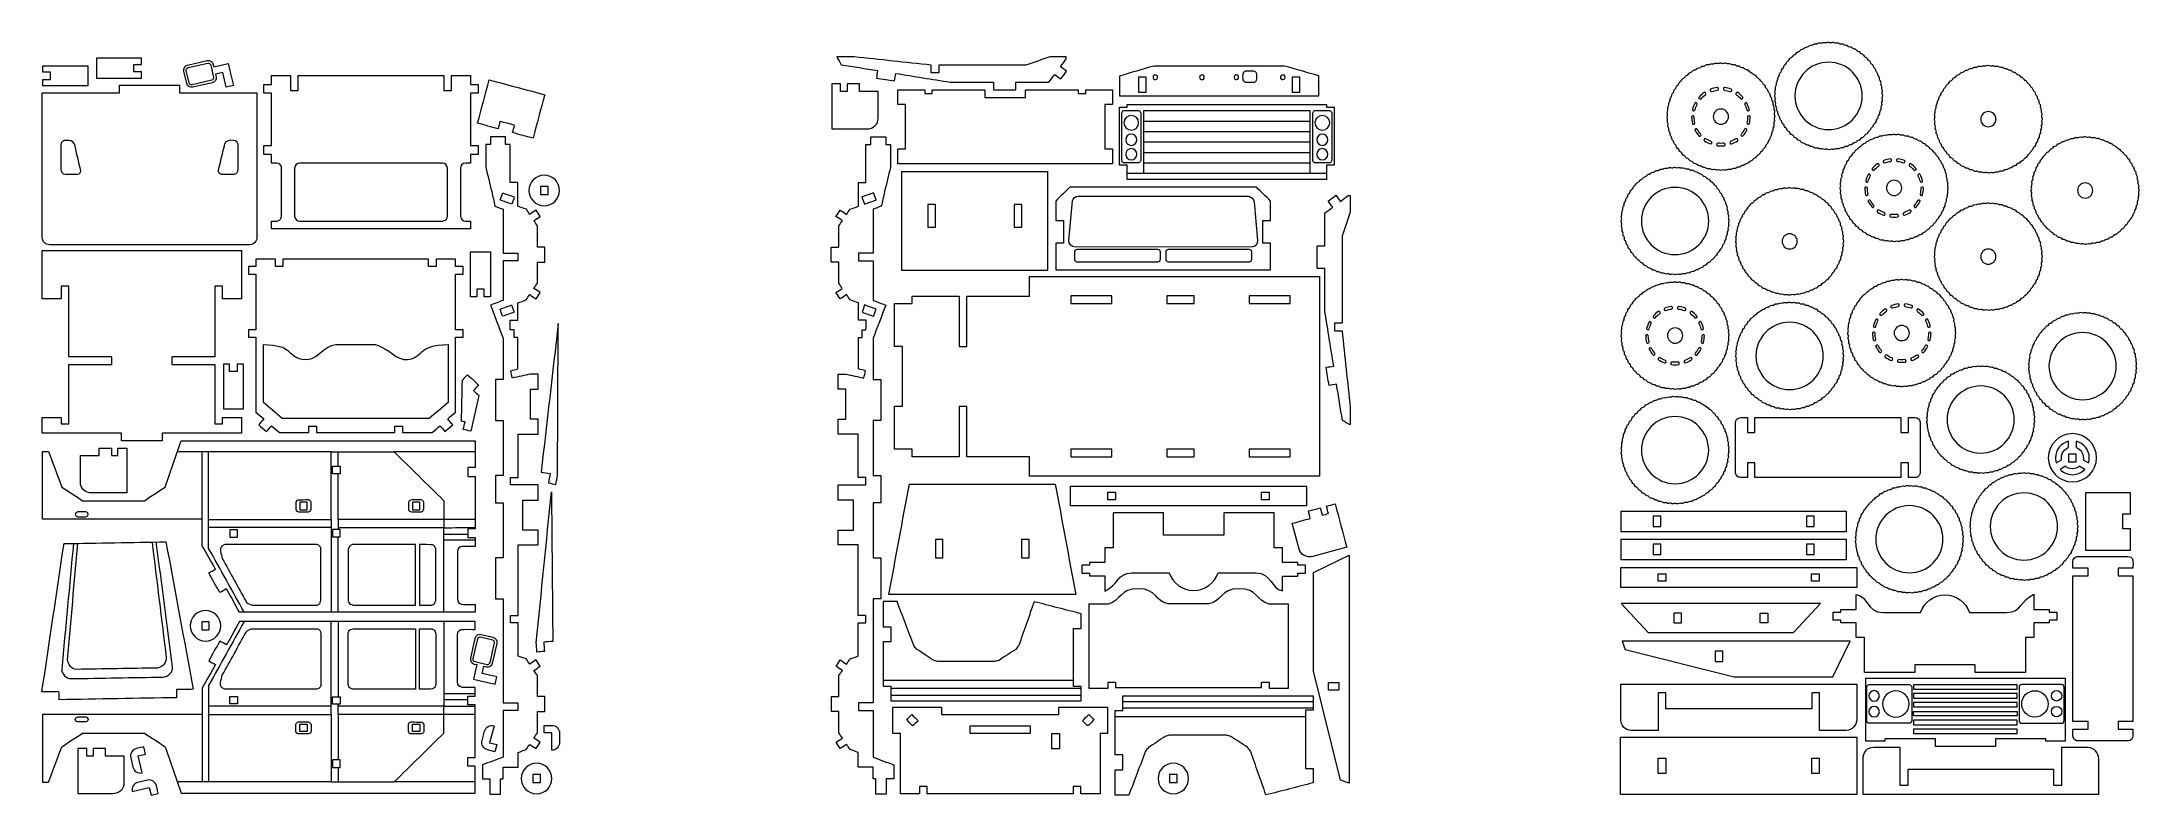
# Model space of a CAD drawing. Header units: centimetres. Extents: x -48.4 to 34, y -21.6 to 8.
import ezdxf

# ---------------------------------------------------------------- set-up
doc = ezdxf.new("R2010")
doc.units = ezdxf.units.CM
doc.header["$MEASUREMENT"] = 0
doc.layers.add('Camada 1', color=7, linetype='Continuous')

msp = doc.modelspace()

# ---------------------------------------------------------------- linework, layer by layer
at = {"layer": 'Camada 1', "color": 5, "lineweight": 9}
for points, knots in [([(-9.74286, 7.1197), (-9.43071, 7.22705), (-9.11855, 7.33441), (-8.8064, 7.44176), (-8.8064, 7.44176), (-8.5899, 7.44176), (-8.37341, 7.44176), (-8.15691, 7.44176), (-8.15691, 7.44176), (-8.15691, 7.41501), (-8.15691, 7.38826), (-8.15691, 7.36151), (-8.15691, 7.36151), (-8.23271, 7.2602), (-8.3085, 7.15888), (-8.3843, 7.05757), (-8.3843, 7.05757), (-8.30424, 6.99767), (-8.22418, 6.93778), (-8.14412, 6.87788), (-8.14412, 6.87788), (-8.21992, 6.77657), (-8.29571, 6.67526), (-8.37151, 6.57395), (-8.37151, 6.57395), (-8.45157, 6.63385), (-8.53162, 6.69374), (-8.61168, 6.75364), (-8.61168, 6.75364), (-8.68748, 6.65233), (-8.76327, 6.55103), (-8.83907, 6.44972), (-8.83907, 6.44972), (-9.27103, 6.44972), (-9.703, 6.44972), (-10.13496, 6.44972), (-10.13496, 6.44972), (-10.13496, 6.34973), (-10.13496, 6.24975), (-10.13496, 6.14976), (-10.13496, 6.14976), (-10.42828, 6.14976), (-10.72161, 6.14976), (-11.01492, 6.14976), (-11.01492, 6.14976), (-11.01492, 6.24975), (-11.01492, 6.34973), (-11.01492, 6.44972), (-11.01492, 6.44972), (-11.58189, 6.44972), (-12.14888, 6.44972), (-12.71584, 6.44972), (-12.71584, 6.44972), (-13.42825, 6.56374), (-14.14067, 6.67777), (-14.85308, 6.79179), (-14.85308, 6.79179), (-14.86888, 6.69306), (-14.88468, 6.59433), (-14.90048, 6.4956), (-14.90048, 6.4956), (-15.13795, 6.53361), (-15.37543, 6.57162), (-15.6129, 6.60963), (-15.6129, 6.60963), (-15.5971, 6.70836), (-15.5813, 6.80708), (-15.56549, 6.90581), (-15.56549, 6.90581), (-16.04043, 6.98183), (-16.51537, 7.05784), (-16.99031, 7.13386), (-16.99031, 7.13386), (-17.04819, 7.23649), (-17.10606, 7.33913), (-17.16394, 7.44176), (-17.16394, 7.44176), (-16.93623, 7.44176), (-16.70851, 7.44176), (-16.4808, 7.44176), (-16.4808, 7.44176), (-15.47463, 7.33441), (-14.46847, 7.22705), (-13.4623, 7.1197), (-13.4623, 7.1197), (-13.4623, 7.01952), (-13.4623, 6.91933), (-13.4623, 6.81915), (-13.4623, 6.81915), (-13.36232, 6.81915), (-13.26233, 6.81915), (-13.16235, 6.81915), (-13.16235, 6.81915), (-13.16235, 6.91933), (-13.16235, 7.01952), (-13.16235, 7.1197), (-13.16235, 7.1197), (-12.02252, 7.1197), (-10.88269, 7.1197), (-9.74286, 7.1197)], [0, 0, 0, 0, 0.03846154, 0.03846154, 0.03846154, 0.03846154, 0.07692308, 0.07692308, 0.07692308, 0.07692308, 0.11538462, 0.11538462, 0.11538462, 0.11538462, 0.15384615, 0.15384615, 0.15384615, 0.15384615, 0.19230769, 0.19230769, 0.19230769, 0.19230769, 0.23076923, 0.23076923, 0.23076923, 0.23076923, 0.26923077, 0.26923077, 0.26923077, 0.26923077, 0.30769231, 0.30769231, 0.30769231, 0.30769231, 0.34615385, 0.34615385, 0.34615385, 0.34615385, 0.38461538, 0.38461538, 0.38461538, 0.38461538, 0.42307692, 0.42307692, 0.42307692, 0.42307692, 0.46153846, 0.46153846, 0.46153846, 0.46153846, 0.5, 0.5, 0.5, 0.5, 0.53846154, 0.53846154, 0.53846154, 0.53846154, 0.57692308, 0.57692308, 0.57692308, 0.57692308, 0.61538462, 0.61538462, 0.61538462, 0.61538462, 0.65384615, 0.65384615, 0.65384615, 0.65384615, 0.69230769, 0.69230769, 0.69230769, 0.69230769, 0.73076923, 0.73076923, 0.73076923, 0.73076923, 0.76923077, 0.76923077, 0.76923077, 0.76923077, 0.80769231, 0.80769231, 0.80769231, 0.80769231, 0.84615385, 0.84615385, 0.84615385, 0.84615385, 0.88461538, 0.88461538, 0.88461538, 0.88461538, 0.92307692, 0.92307692, 0.92307692, 0.92307692, 1, 1, 1, 1]), ([(19.85946, 6.80367), (19.83801, 6.77065), (19.85279, 6.72615), (19.82235, 6.67541), (19.82235, 6.67541), (19.81209, 6.65832), (19.78698, 6.6427), (19.78137, 6.61238), (19.78137, 6.61238), (19.77761, 6.59202), (19.79073, 6.54993), (19.75558, 6.49317), (19.75558, 6.49317), (19.69448, 6.39453), (19.75587, 6.41166), (19.7186, 6.32202), (19.7186, 6.32202), (19.70637, 6.29262), (19.68705, 6.29371), (19.69089, 6.23477), (19.69089, 6.23477), (19.69808, 6.1245), (19.68289, 6.16108), (19.66749, 6.07238), (19.66749, 6.07238), (19.6642, 6.05341), (19.69509, 6.01031), (19.67347, 5.95065), (19.67347, 5.95065), (19.64449, 5.87071), (19.67625, 5.87495), (19.68411, 5.80021), (19.68411, 5.80021), (19.68738, 5.76913), (19.66159, 5.73102), (19.67422, 5.69241), (19.67422, 5.69241), (19.67674, 5.68472), (19.7028, 5.64595), (19.70173, 5.60829), (19.70173, 5.60829), (19.7007, 5.57173), (19.68481, 5.55558), (19.70058, 5.51334), (19.70058, 5.51334), (19.71106, 5.48529), (19.73405, 5.46429), (19.73541, 5.42988), (19.73541, 5.42988), (19.73624, 5.40867), (19.7255, 5.36691), (19.73392, 5.34721), (19.73392, 5.34721), (19.73592, 5.34254), (19.77795, 5.29037), (19.78658, 5.25085), (19.78658, 5.25085), (19.79143, 5.22866), (19.78385, 5.18525), (19.79741, 5.16337), (19.79741, 5.16337), (19.80984, 5.1433), (19.843, 5.12323), (19.85291, 5.07023), (19.85291, 5.07023), (19.85541, 5.05687), (19.85135, 5.02433), (19.86854, 4.99684), (19.86854, 4.99684), (19.89102, 4.96087), (19.91949, 4.9624), (19.93462, 4.8942), (19.93462, 4.8942), (19.95927, 4.78292), (19.99291, 4.83124), (20.0249, 4.75864), (20.0249, 4.75864), (20.03801, 4.72887), (20.03599, 4.69564), (20.06452, 4.67104), (20.06452, 4.67104), (20.07258, 4.66408), (20.10983, 4.64633), (20.13039, 4.61213), (20.13039, 4.61213), (20.13817, 4.5992), (20.14849, 4.55425), (20.16365, 4.54041), (20.16365, 4.54041), (20.16371, 4.54035), (20.22861, 4.50077), (20.24871, 4.47435), (20.24871, 4.47435), (20.26234, 4.45645), (20.27278, 4.41107), (20.2959, 4.39636), (20.2959, 4.39636), (20.31522, 4.38408), (20.3574, 4.37999), (20.38997, 4.33512), (20.38997, 4.33512), (20.39612, 4.32664), (20.40983, 4.29225), (20.42853, 4.27923), (20.42853, 4.27923), (20.44543, 4.26745), (20.49823, 4.25769), (20.52232, 4.23065), (20.52232, 4.23065), (20.61395, 4.12781), (20.52203, 4.19992), (20.6524, 4.14245), (20.6524, 4.14245), (20.66198, 4.13823), (20.70621, 4.07553), (20.73797, 4.06506), (20.73797, 4.06506), (20.76617, 4.05577), (20.798, 4.05733), (20.82456, 4.04407), (20.82456, 4.04407), (20.84961, 4.03156), (20.86542, 4.00535), (20.88871, 3.98981), (20.88871, 3.98981), (20.90533, 3.97872), (20.96845, 3.98998), (21.019, 3.94963), (21.019, 3.94963), (21.07996, 3.90099), (21.05114, 3.92537), (21.12395, 3.91626), (21.12395, 3.91626), (21.18641, 3.90845), (21.20759, 3.86565), (21.25078, 3.85949), (21.25078, 3.85949), (21.2762, 3.85587), (21.30411, 3.87578), (21.36301, 3.85335), (21.36301, 3.85335), (21.39315, 3.84188), (21.40451, 3.82216), (21.44151, 3.82428), (21.44151, 3.82428), (21.46079, 3.82539), (21.49376, 3.83937), (21.5298, 3.82916), (21.5298, 3.82916), (21.54208, 3.82569), (21.58048, 3.79915), (21.62125, 3.80341), (21.62125, 3.80341), (21.62403, 3.8037), (21.67209, 3.82266), (21.71088, 3.81546), (21.71088, 3.81546), (21.71771, 3.8142), (21.76765, 3.79), (21.79034, 3.79259), (21.79034, 3.79259), (21.79191, 3.79276), (21.86044, 3.82092), (21.89708, 3.81845), (21.89708, 3.81845), (21.90735, 3.81776), (21.9524, 3.79689), (21.98435, 3.80633), (21.98435, 3.80633), (22.00806, 3.81332), (22.02853, 3.83104), (22.05301, 3.83436), (22.05301, 3.83436), (22.08688, 3.83895), (22.12131, 3.8278), (22.15544, 3.82955), (22.15544, 3.82955), (22.17597, 3.8306), (22.20789, 3.86863), (22.26745, 3.87032), (22.26745, 3.87032), (22.28757, 3.87089), (22.31965, 3.85748), (22.34628, 3.87207), (22.34628, 3.87207), (22.3723, 3.88633), (22.3941, 3.90912), (22.42223, 3.91856), (22.42223, 3.91856), (22.45139, 3.92833), (22.48407, 3.9212), (22.51398, 3.92832), (22.51398, 3.92832), (22.52945, 3.932), (22.56495, 3.97886), (22.61482, 3.98767), (22.61482, 3.98767), (22.7114, 4.00475), (22.64303, 3.97493), (22.71543, 4.031), (22.71543, 4.031), (22.79472, 4.09242), (22.82389, 4.05782), (22.86095, 4.09567), (22.86095, 4.09567), (22.8732, 4.10816), (22.88939, 4.14582), (22.93774, 4.16433), (22.93774, 4.16433), (23.01591, 4.19427), (22.95601, 4.14595), (23.0299, 4.22469), (23.0299, 4.22469), (23.09865, 4.29797), (23.11733, 4.26695), (23.15055, 4.30465), (23.15055, 4.30465), (23.17504, 4.33245), (23.177, 4.36484), (23.22126, 4.38974), (23.22126, 4.38974), (23.24693, 4.40419), (23.26728, 4.39835), (23.2935, 4.43851), (23.2935, 4.43851), (23.32207, 4.48225), (23.31402, 4.50156), (23.36043, 4.53121), (23.36043, 4.53121), (23.46169, 4.59588), (23.39032, 4.60596), (23.47289, 4.67215), (23.47289, 4.67215), (23.54751, 4.73196), (23.50547, 4.716), (23.54257, 4.78716), (23.54257, 4.78716), (23.55433, 4.80973), (23.61344, 4.83666), (23.62427, 4.89078), (23.62427, 4.89078), (23.64698, 5.0043), (23.69379, 5.00103), (23.70148, 5.03938), (23.70148, 5.03938), (23.724, 5.15167), (23.7005, 5.0941), (23.7669, 5.19905), (23.7669, 5.19905), (23.76705, 5.19929), (23.76691, 5.27712), (23.78162, 5.30574), (23.78162, 5.30574), (23.79289, 5.32766), (23.81074, 5.34578), (23.82192, 5.36775), (23.82192, 5.36775), (23.82823, 5.38012), (23.8142, 5.45326), (23.82698, 5.48638), (23.82698, 5.48638), (23.83875, 5.5168), (23.86205, 5.53362), (23.86075, 5.57625), (23.86075, 5.57625), (23.86023, 5.59363), (23.84553, 5.62673), (23.85588, 5.66456), (23.85588, 5.66456), (23.86042, 5.68118), (23.88381, 5.71812), (23.883, 5.7388), (23.883, 5.7388), (23.88123, 5.78402), (23.85621, 5.77803), (23.87681, 5.86915), (23.87681, 5.86915), (23.88109, 5.88802), (23.88966, 5.90592), (23.89245, 5.92507), (23.89245, 5.92507), (23.89455, 5.93948), (23.85996, 5.99015), (23.8682, 6.04403), (23.8682, 6.04403), (23.87161, 6.06635), (23.88087, 6.08812), (23.88041, 6.1107), (23.88041, 6.1107), (23.87969, 6.14607), (23.84434, 6.16181), (23.85095, 6.23529), (23.85095, 6.23529), (23.8608, 6.34486), (23.822, 6.29891), (23.81487, 6.38991), (23.81487, 6.38991), (23.81427, 6.39776), (23.82622, 6.4518), (23.81295, 6.48104), (23.81295, 6.48104), (23.81286, 6.48126), (23.77079, 6.53701), (23.76371, 6.56894), (23.76371, 6.56894), (23.76232, 6.57515), (23.76626, 6.62891), (23.75671, 6.64874), (23.75671, 6.64874), (23.74478, 6.67349), (23.71266, 6.68583), (23.69736, 6.74957), (23.69736, 6.74957), (23.69215, 6.77128), (23.69331, 6.79447), (23.68621, 6.81564), (23.68621, 6.81564), (23.67664, 6.84412), (23.63131, 6.8551), (23.61568, 6.92559), (23.61568, 6.92559), (23.59256, 7.02975), (23.56318, 6.97424), (23.5207, 7.07249), (23.5207, 7.07249), (23.51996, 7.0742), (23.51523, 7.12042), (23.48576, 7.14872), (23.48576, 7.14872), (23.47002, 7.16383), (23.44917, 7.173), (23.43354, 7.18821), (23.43354, 7.18821), (23.41594, 7.20532), (23.40692, 7.2655), (23.37347, 7.29058), (23.37347, 7.29058), (23.35193, 7.30672), (23.32225, 7.30868), (23.29007, 7.36719), (23.29007, 7.36719), (23.2398, 7.45856), (23.22073, 7.41224), (23.16777, 7.47491), (23.16777, 7.47491), (23.14806, 7.49824), (23.14543, 7.52853), (23.10682, 7.54927), (23.10682, 7.54927), (23.08423, 7.5614), (23.05936, 7.55437), (23.01287, 7.60765), (23.01287, 7.60765), (22.94096, 7.69002), (22.93918, 7.6373), (22.8692, 7.70025), (22.8692, 7.70025), (22.8522, 7.71554), (22.84462, 7.74499), (22.81228, 7.75472), (22.81228, 7.75472), (22.78766, 7.76212), (22.75973, 7.75878), (22.7367, 7.77022), (22.7367, 7.77022), (22.70558, 7.7857), (22.68291, 7.81453), (22.6538, 7.83353), (22.6538, 7.83353), (22.64227, 7.84105), (22.58664, 7.8335), (22.55065, 7.85617), (22.55065, 7.85617), (22.53067, 7.86875), (22.5146, 7.88715), (22.49403, 7.89876), (22.49403, 7.89876), (22.47675, 7.90851), (22.41334, 7.89113), (22.35842, 7.92945), (22.35842, 7.92945), (22.29976, 7.97038), (22.31932, 7.95875), (22.25927, 7.95552), (22.25927, 7.95552), (22.17134, 7.95078), (22.17498, 7.99947), (22.10001, 7.99416), (22.10001, 7.99416), (21.94419, 7.98314), (22.00163, 8.02418), (21.93762, 8.01754), (21.93762, 8.01754), (21.90865, 8.01454), (21.88059, 8.00082), (21.85151, 8.00249), (21.85151, 8.00249), (21.82285, 8.00413), (21.79718, 8.02159), (21.76905, 8.02725), (21.76905, 8.02725), (21.75514, 8.03005), (21.68742, 7.99735), (21.65318, 8.00134), (21.65318, 8.00134), (21.6314, 8.00387), (21.60293, 8.02338), (21.54955, 8.00726), (21.54955, 8.00726), (21.53877, 8.004), (21.51022, 7.98451), (21.48545, 7.98382), (21.48545, 7.98382), (21.4726, 7.98346), (21.41798, 7.99744), (21.3866, 7.9878), (21.3866, 7.9878), (21.28726, 7.9573), (21.37511, 7.95083), (21.21244, 7.95111), (21.21244, 7.95111), (21.21109, 7.95111), (21.15192, 7.90542), (21.11606, 7.89846), (21.11606, 7.89846), (21.11543, 7.89834), (21.05335, 7.89995), (21.02859, 7.88762), (21.02859, 7.88762), (21.01266, 7.87968), (20.98842, 7.84331), (20.93544, 7.83212), (20.93544, 7.83212), (20.92521, 7.82996), (20.88746, 7.83455), (20.8552, 7.81119), (20.8552, 7.81119), (20.84582, 7.80439), (20.82205, 7.76509), (20.7716, 7.75261), (20.7716, 7.75261), (20.75221, 7.74782), (20.71936, 7.74841), (20.70328, 7.73592), (20.70328, 7.73592), (20.69183, 7.72702), (20.66131, 7.6782), (20.6347, 7.66589), (20.6347, 7.66589), (20.60678, 7.65297), (20.57363, 7.65049), (20.54857, 7.63264), (20.54857, 7.63264), (20.523, 7.61443), (20.51039, 7.58239), (20.48742, 7.561), (20.48742, 7.561), (20.4719, 7.54655), (20.42059, 7.53959), (20.39972, 7.51513), (20.39972, 7.51513), (20.38087, 7.49302), (20.38075, 7.46323), (20.32901, 7.43005), (20.32901, 7.43005), (20.2938, 7.40746), (20.27618, 7.41709), (20.25276, 7.37275), (20.25276, 7.37275), (20.19843, 7.26984), (20.16692, 7.29405), (20.13977, 7.24933), (20.13977, 7.24933), (20.13794, 7.24632), (20.12327, 7.19109), (20.09589, 7.16271), (20.09589, 7.16271), (20.0802, 7.14646), (20.04605, 7.13452), (20.03113, 7.10448), (20.03113, 7.10448), (20.01428, 7.07053), (20.02216, 7.04165), (19.98477, 7.00396), (19.98477, 7.00396), (19.9648, 6.98384), (19.93918, 6.97978), (19.926, 6.929), (19.926, 6.929), (19.92468, 6.92391), (19.92597, 6.88348), (19.90932, 6.86045), (19.90932, 6.86045), (19.89457, 6.84004), (19.87318, 6.82478), (19.85946, 6.80367)], [0, 0, 0, 0, 0.008, 0.008, 0.008, 0.008, 0.016, 0.016, 0.016, 0.016, 0.024, 0.024, 0.024, 0.024, 0.032, 0.032, 0.032, 0.032, 0.04, 0.04, 0.04, 0.04, 0.048, 0.048, 0.048, 0.048, 0.056, 0.056, 0.056, 0.056, 0.064, 0.064, 0.064, 0.064, 0.072, 0.072, 0.072, 0.072, 0.08, 0.08, 0.08, 0.08, 0.088, 0.088, 0.088, 0.088, 0.096, 0.096, 0.096, 0.096, 0.104, 0.104, 0.104, 0.104, 0.112, 0.112, 0.112, 0.112, 0.12, 0.12, 0.12, 0.12, 0.128, 0.128, 0.128, 0.128, 0.136, 0.136, 0.136, 0.136, 0.144, 0.144, 0.144, 0.144, 0.152, 0.152, 0.152, 0.152, 0.16, 0.16, 0.16, 0.16, 0.168, 0.168, 0.168, 0.168, 0.176, 0.176, 0.176, 0.176, 0.184, 0.184, 0.184, 0.184, 0.192, 0.192, 0.192, 0.192, 0.2, 0.2, 0.2, 0.2, 0.208, 0.208, 0.208, 0.208, 0.216, 0.216, 0.216, 0.216, 0.224, 0.224, 0.224, 0.224, 0.232, 0.232, 0.232, 0.232, 0.24, 0.24, 0.24, 0.24, 0.248, 0.248, 0.248, 0.248, 0.256, 0.256, 0.256, 0.256, 0.264, 0.264, 0.264, 0.264, 0.272, 0.272, 0.272, 0.272, 0.28, 0.28, 0.28, 0.28, 0.288, 0.288, 0.288, 0.288, 0.296, 0.296, 0.296, 0.296, 0.304, 0.304, 0.304, 0.304, 0.312, 0.312, 0.312, 0.312, 0.32, 0.32, 0.32, 0.32, 0.328, 0.328, 0.328, 0.328, 0.336, 0.336, 0.336, 0.336, 0.344, 0.344, 0.344, 0.344, 0.352, 0.352, 0.352, 0.352, 0.36, 0.36, 0.36, 0.36, 0.368, 0.368, 0.368, 0.368, 0.376, 0.376, 0.376, 0.376, 0.384, 0.384, 0.384, 0.384, 0.392, 0.392, 0.392, 0.392, 0.4, 0.4, 0.4, 0.4, 0.408, 0.408, 0.408, 0.408, 0.416, 0.416, 0.416, 0.416, 0.424, 0.424, 0.424, 0.424, 0.432, 0.432, 0.432, 0.432, 0.44, 0.44, 0.44, 0.44, 0.448, 0.448, 0.448, 0.448, 0.456, 0.456, 0.456, 0.456, 0.464, 0.464, 0.464, 0.464, 0.472, 0.472, 0.472, 0.472, 0.48, 0.48, 0.48, 0.48, 0.488, 0.488, 0.488, 0.488, 0.496, 0.496, 0.496, 0.496, 0.504, 0.504, 0.504, 0.504, 0.512, 0.512, 0.512, 0.512, 0.52, 0.52, 0.52, 0.52, 0.528, 0.528, 0.528, 0.528, 0.536, 0.536, 0.536, 0.536, 0.544, 0.544, 0.544, 0.544, 0.552, 0.552, 0.552, 0.552, 0.56, 0.56, 0.56, 0.56, 0.568, 0.568, 0.568, 0.568, 0.576, 0.576, 0.576, 0.576, 0.584, 0.584, 0.584, 0.584, 0.592, 0.592, 0.592, 0.592, 0.6, 0.6, 0.6, 0.6, 0.608, 0.608, 0.608, 0.608, 0.616, 0.616, 0.616, 0.616, 0.624, 0.624, 0.624, 0.624, 0.632, 0.632, 0.632, 0.632, 0.64, 0.64, 0.64, 0.64, 0.648, 0.648, 0.648, 0.648, 0.656, 0.656, 0.656, 0.656, 0.664, 0.664, 0.664, 0.664, 0.672, 0.672, 0.672, 0.672, 0.68, 0.68, 0.68, 0.68, 0.688, 0.688, 0.688, 0.688, 0.696, 0.696, 0.696, 0.696, 0.704, 0.704, 0.704, 0.704, 0.712, 0.712, 0.712, 0.712, 0.72, 0.72, 0.72, 0.72, 0.728, 0.728, 0.728, 0.728, 0.736, 0.736, 0.736, 0.736, 0.744, 0.744, 0.744, 0.744, 0.752, 0.752, 0.752, 0.752, 0.76, 0.76, 0.76, 0.76, 0.768, 0.768, 0.768, 0.768, 0.776, 0.776, 0.776, 0.776, 0.784, 0.784, 0.784, 0.784, 0.792, 0.792, 0.792, 0.792, 0.8, 0.8, 0.8, 0.8, 0.808, 0.808, 0.808, 0.808, 0.816, 0.816, 0.816, 0.816, 0.824, 0.824, 0.824, 0.824, 0.832, 0.832, 0.832, 0.832, 0.84, 0.84, 0.84, 0.84, 0.848, 0.848, 0.848, 0.848, 0.856, 0.856, 0.856, 0.856, 0.864, 0.864, 0.864, 0.864, 0.872, 0.872, 0.872, 0.872, 0.88, 0.88, 0.88, 0.88, 0.888, 0.888, 0.888, 0.888, 0.896, 0.896, 0.896, 0.896, 0.904, 0.904, 0.904, 0.904, 0.912, 0.912, 0.912, 0.912, 0.92, 0.92, 0.92, 0.92, 0.928, 0.928, 0.928, 0.928, 0.936, 0.936, 0.936, 0.936, 0.944, 0.944, 0.944, 0.944, 0.952, 0.952, 0.952, 0.952, 0.96, 0.96, 0.96, 0.96, 0.968, 0.968, 0.968, 0.968, 0.976, 0.976, 0.976, 0.976, 0.984, 0.984, 0.984, 0.984, 1, 1, 1, 1]), ([(-48.33692, 6.55128), (-48.33686, 6.4687), (-48.3368, 6.38612), (-48.33675, 6.30354), (-48.33675, 6.30354), (-47.74821, 6.30354), (-47.15968, 6.30354), (-46.57114, 6.30354), (-46.57114, 6.30354), (-46.57114, 6.56502), (-46.57114, 6.8265), (-46.57114, 7.08798), (-46.57114, 7.08798), (-47.15968, 7.08798), (-47.74821, 7.08798), (-48.33675, 7.08798), (-48.33675, 7.08798), (-48.33677, 7.00804), (-48.3368, 6.92809), (-48.33681, 6.84815), (-48.33681, 6.84815), (-48.23684, 6.84815), (-48.13685, 6.84815), (-48.03687, 6.84815), (-48.03687, 6.84815), (-48.0369, 6.74919), (-48.03693, 6.65024), (-48.03696, 6.55128), (-48.03696, 6.55128), (-48.13695, 6.55128), (-48.23693, 6.55128), (-48.33692, 6.55128)], [0, 0, 0, 0, 0.11111111, 0.11111111, 0.11111111, 0.11111111, 0.22222222, 0.22222222, 0.22222222, 0.22222222, 0.33333333, 0.33333333, 0.33333333, 0.33333333, 0.44444444, 0.44444444, 0.44444444, 0.44444444, 0.55555556, 0.55555556, 0.55555556, 0.55555556, 0.66666667, 0.66666667, 0.66666667, 0.66666667, 0.77777778, 0.77777778, 0.77777778, 0.77777778, 1, 1, 1, 1]), ([(-44.47114, 6.85123), (-44.4712, 6.76867), (-44.47125, 6.68611), (-44.4713, 6.60355), (-44.4713, 6.60355), (-45.05985, 6.60355), (-45.64838, 6.60355), (-46.23692, 6.60355), (-46.23692, 6.60355), (-46.23692, 6.86503), (-46.23692, 7.1265), (-46.23692, 7.38798), (-46.23692, 7.38798), (-45.64838, 7.38798), (-45.05985, 7.38798), (-44.4713, 7.38798), (-44.4713, 7.38798), (-44.47129, 7.30802), (-44.47126, 7.22809), (-44.47124, 7.14814), (-44.47124, 7.14814), (-44.57122, 7.14814), (-44.67121, 7.14814), (-44.77119, 7.14814), (-44.77119, 7.14814), (-44.77116, 7.04917), (-44.77113, 6.9502), (-44.7711, 6.85123), (-44.7711, 6.85123), (-44.6711, 6.85123), (-44.57113, 6.85123), (-44.47114, 6.85123)], [0, 0, 0, 0, 0.11111111, 0.11111111, 0.11111111, 0.11111111, 0.22222222, 0.22222222, 0.22222222, 0.22222222, 0.33333333, 0.33333333, 0.33333333, 0.33333333, 0.44444444, 0.44444444, 0.44444444, 0.44444444, 0.55555556, 0.55555556, 0.55555556, 0.55555556, 0.66666667, 0.66666667, 0.66666667, 0.66666667, 0.77777778, 0.77777778, 0.77777778, 0.77777778, 1, 1, 1, 1]), ([(-41.56356, 6.76282), (-41.56356, 6.76282), (-41.27681, 6.82902), (-41.27681, 6.82902), (-41.27681, 6.82902), (-41.27681, 6.82902), (-41.14378, 6.25279), (-41.14378, 6.25279), (-41.14378, 6.25279), (-41.14378, 6.25279), (-40.85983, 6.31834), (-40.85983, 6.31834), (-40.85983, 6.31834), (-40.85983, 6.31834), (-40.99286, 6.89458), (-40.99286, 6.89458), (-40.99286, 6.89458), (-40.99286, 6.89458), (-41.05842, 7.17853), (-41.05842, 7.17853), (-41.05842, 7.17853), (-41.05842, 7.17853), (-41.34237, 7.11297), (-41.34237, 7.11297), (-41.34237, 7.11297), (-41.34237, 7.11297), (-41.62912, 7.04677), (-41.62912, 7.04677), (-41.62912, 7.04677), (-41.62912, 7.04677), (-41.65266, 7.14874), (-41.65266, 7.14874), (-41.65266, 7.14874), (-41.67683, 7.25343), (-41.78223, 7.31929), (-41.88692, 7.29512), (-41.88692, 7.29512), (-41.88692, 7.29512), (-42.65791, 7.11713), (-42.65791, 7.11713), (-42.65791, 7.11713), (-42.7626, 7.09296), (-42.82846, 6.98755), (-42.80429, 6.88286), (-42.80429, 6.88286), (-42.80429, 6.88286), (-42.69166, 6.39499), (-42.69166, 6.39499), (-42.69166, 6.39499), (-42.66749, 6.2903), (-42.56208, 6.22443), (-42.4574, 6.2486), (-42.4574, 6.2486), (-42.4574, 6.2486), (-41.68641, 6.4266), (-41.68641, 6.4266), (-41.68641, 6.4266), (-41.58172, 6.45077), (-41.51585, 6.55618), (-41.54002, 6.66086), (-41.54002, 6.66086), (-41.54002, 6.66086), (-41.56356, 6.76282), (-41.56356, 6.76282)], [0, 0, 0, 0, 0.05882353, 0.05882353, 0.05882353, 0.05882353, 0.11764706, 0.11764706, 0.11764706, 0.11764706, 0.17647059, 0.17647059, 0.17647059, 0.17647059, 0.23529412, 0.23529412, 0.23529412, 0.23529412, 0.29411765, 0.29411765, 0.29411765, 0.29411765, 0.35294118, 0.35294118, 0.35294118, 0.35294118, 0.41176471, 0.41176471, 0.41176471, 0.41176471, 0.47058824, 0.47058824, 0.47058824, 0.47058824, 0.52941176, 0.52941176, 0.52941176, 0.52941176, 0.58823529, 0.58823529, 0.58823529, 0.58823529, 0.64705882, 0.64705882, 0.64705882, 0.64705882, 0.70588235, 0.70588235, 0.70588235, 0.70588235, 0.76470588, 0.76470588, 0.76470588, 0.76470588, 0.82352941, 0.82352941, 0.82352941, 0.82352941, 0.88235294, 0.88235294, 0.88235294, 0.88235294, 1, 1, 1, 1]), ([(-39.16527, 0.99073), (-39.23192, 0.99073), (-39.29858, 0.99073), (-39.36523, 0.99073), (-39.36523, 0.99073), (-39.36523, 0.88847), (-39.36523, 0.78621), (-39.36523, 0.68396), (-39.36523, 0.68396), (-36.75776, 0.68396), (-34.1503, 0.68396), (-31.54283, 0.68396), (-31.54283, 0.68396), (-31.54283, 0.78621), (-31.54283, 0.88847), (-31.54283, 0.99073), (-31.54283, 0.99073), (-31.61077, 0.99073), (-31.76177, 0.98211), (-31.81932, 1.00596), (-31.81932, 1.00596), (-31.89804, 1.03858), (-31.93727, 1.10692), (-31.94277, 1.19071), (-31.94277, 1.19071), (-31.94277, 1.81736), (-31.94277, 2.44401), (-31.94277, 3.07066), (-31.94277, 3.07066), (-31.93498, 3.18944), (-31.86159, 3.26284), (-31.7428, 3.27062), (-31.7428, 3.27062), (-31.67614, 3.27062), (-31.60949, 3.27062), (-31.54283, 3.27062), (-31.54283, 3.27062), (-31.54283, 3.38519), (-31.54283, 3.49975), (-31.54283, 3.61432), (-31.54283, 3.61432), (-31.44284, 3.61432), (-31.34286, 3.61432), (-31.24287, 3.61432), (-31.24287, 3.61432), (-31.24287, 3.72888), (-31.24287, 3.84345), (-31.24287, 3.95801), (-31.24287, 3.95801), (-31.34286, 3.95801), (-31.44284, 3.95801), (-31.54283, 3.95801), (-31.54283, 3.95801), (-31.54283, 4.6454), (-31.54283, 5.33279), (-31.54283, 6.02018), (-31.54283, 6.02018), (-31.44284, 6.02018), (-31.34286, 6.02018), (-31.24287, 6.02018), (-31.24287, 6.02018), (-31.24287, 6.13474), (-31.24287, 6.24931), (-31.24287, 6.36387), (-31.24287, 6.36387), (-31.34286, 6.36387), (-31.44284, 6.36387), (-31.54283, 6.36387), (-31.54283, 6.36387), (-31.54283, 6.47844), (-31.54283, 6.593), (-31.54283, 6.70756), (-31.54283, 6.70756), (-31.79426, 6.70756), (-32.04568, 6.70756), (-32.29711, 6.70756), (-32.29711, 6.70756), (-32.29711, 6.51358), (-32.29711, 6.31961), (-32.29711, 6.12563), (-32.29711, 6.12563), (-32.3971, 6.12563), (-32.49708, 6.12563), (-32.59707, 6.12563), (-32.59707, 6.12563), (-32.59707, 6.31961), (-32.59706, 6.51358), (-32.59706, 6.70756), (-32.59706, 6.70756), (-34.50171, 6.70756), (-36.40635, 6.70756), (-38.311, 6.70756), (-38.311, 6.70756), (-38.311, 6.51358), (-38.31099, 6.31961), (-38.31099, 6.12563), (-38.31099, 6.12563), (-38.41098, 6.12563), (-38.51096, 6.12563), (-38.61095, 6.12563), (-38.61095, 6.12563), (-38.61095, 6.31961), (-38.61095, 6.51358), (-38.61095, 6.70756), (-38.61095, 6.70756), (-38.86238, 6.70756), (-39.1138, 6.70756), (-39.36523, 6.70756), (-39.36523, 6.70756), (-39.36523, 6.593), (-39.36523, 6.47844), (-39.36523, 6.36387), (-39.36523, 6.36387), (-39.46522, 6.36387), (-39.5652, 6.36387), (-39.66519, 6.36387), (-39.66519, 6.36387), (-39.66519, 6.24931), (-39.66519, 6.13474), (-39.66519, 6.02018), (-39.66519, 6.02018), (-39.5652, 6.02018), (-39.46522, 6.02018), (-39.36523, 6.02018), (-39.36523, 6.02018), (-39.36523, 5.33279), (-39.36523, 4.6454), (-39.36523, 3.95801), (-39.36523, 3.95801), (-39.46522, 3.95801), (-39.5652, 3.95801), (-39.66519, 3.95801), (-39.66519, 3.95801), (-39.66519, 3.84345), (-39.66519, 3.72888), (-39.66519, 3.61432), (-39.66519, 3.61432), (-39.5652, 3.61432), (-39.46522, 3.61432), (-39.36523, 3.61432), (-39.36523, 3.61432), (-39.36523, 3.49975), (-39.36523, 3.38519), (-39.36523, 3.27062), (-39.36523, 3.27062), (-39.29733, 3.27062), (-39.14627, 3.27923), (-39.08874, 3.2554), (-39.08874, 3.2554), (-39.01003, 3.22279), (-38.97079, 3.15444), (-38.96529, 3.07066), (-38.96529, 3.07066), (-38.96529, 2.44401), (-38.96529, 1.81736), (-38.96529, 1.19071), (-38.96529, 1.19071), (-38.97144, 1.097), (-39.02581, 1.01801), (-39.11351, 0.99755), (-39.11351, 0.99755), (-39.13076, 0.99528), (-39.14802, 0.993), (-39.16527, 0.99073)], [0, 0, 0, 0, 0.02380952, 0.02380952, 0.02380952, 0.02380952, 0.04761905, 0.04761905, 0.04761905, 0.04761905, 0.07142857, 0.07142857, 0.07142857, 0.07142857, 0.0952381, 0.0952381, 0.0952381, 0.0952381, 0.11904762, 0.11904762, 0.11904762, 0.11904762, 0.14285714, 0.14285714, 0.14285714, 0.14285714, 0.16666667, 0.16666667, 0.16666667, 0.16666667, 0.19047619, 0.19047619, 0.19047619, 0.19047619, 0.21428571, 0.21428571, 0.21428571, 0.21428571, 0.23809524, 0.23809524, 0.23809524, 0.23809524, 0.26190476, 0.26190476, 0.26190476, 0.26190476, 0.28571429, 0.28571429, 0.28571429, 0.28571429, 0.30952381, 0.30952381, 0.30952381, 0.30952381, 0.33333333, 0.33333333, 0.33333333, 0.33333333, 0.35714286, 0.35714286, 0.35714286, 0.35714286, 0.38095238, 0.38095238, 0.38095238, 0.38095238, 0.4047619, 0.4047619, 0.4047619, 0.4047619, 0.42857143, 0.42857143, 0.42857143, 0.42857143, 0.45238095, 0.45238095, 0.45238095, 0.45238095, 0.47619048, 0.47619048, 0.47619048, 0.47619048, 0.5, 0.5, 0.5, 0.5, 0.52380952, 0.52380952, 0.52380952, 0.52380952, 0.54761905, 0.54761905, 0.54761905, 0.54761905, 0.57142857, 0.57142857, 0.57142857, 0.57142857, 0.5952381, 0.5952381, 0.5952381, 0.5952381, 0.61904762, 0.61904762, 0.61904762, 0.61904762, 0.64285714, 0.64285714, 0.64285714, 0.64285714, 0.66666667, 0.66666667, 0.66666667, 0.66666667, 0.69047619, 0.69047619, 0.69047619, 0.69047619, 0.71428571, 0.71428571, 0.71428571, 0.71428571, 0.73809524, 0.73809524, 0.73809524, 0.73809524, 0.76190476, 0.76190476, 0.76190476, 0.76190476, 0.78571429, 0.78571429, 0.78571429, 0.78571429, 0.80952381, 0.80952381, 0.80952381, 0.80952381, 0.83333333, 0.83333333, 0.83333333, 0.83333333, 0.85714286, 0.85714286, 0.85714286, 0.85714286, 0.88095238, 0.88095238, 0.88095238, 0.88095238, 0.9047619, 0.9047619, 0.9047619, 0.9047619, 0.92857143, 0.92857143, 0.92857143, 0.92857143, 0.95238095, 0.95238095, 0.95238095, 0.95238095, 1, 1, 1, 1]), ([(1.76197, 6.69955), (1.76197, 6.43633), (1.76197, 6.17313), (1.76197, 5.90991), (1.76197, 5.90991), (-0.8487, 5.90991), (-3.45936, 5.90991), (-6.07003, 5.90991), (-6.07003, 5.90991), (-6.07003, 6.17041), (-6.07003, 6.43089), (-6.07003, 6.69138), (-6.07003, 6.69138), (-5.62037, 6.82146), (-5.17071, 6.95154), (-4.72104, 7.08162), (-4.72104, 7.08162), (-3.0113, 7.08162), (-1.30155, 7.08162), (0.40818, 7.08162), (0.40818, 7.08162), (0.85944, 6.95426), (1.31071, 6.82691), (1.76197, 6.69955)], [0, 0, 0, 0, 0.14285714, 0.14285714, 0.14285714, 0.14285714, 0.28571429, 0.28571429, 0.28571429, 0.28571429, 0.42857143, 0.42857143, 0.42857143, 0.42857143, 0.57142857, 0.57142857, 0.57142857, 0.57142857, 0.71428571, 0.71428571, 0.71428571, 0.71428571, 1, 1, 1, 1]), ([(-5.01583, 6.64886), (-5.01583, 6.45172), (-5.01583, 6.25459), (-5.01583, 6.05745), (-5.01583, 6.05745), (-5.11582, 6.05745), (-5.21579, 6.05745), (-5.31579, 6.05745), (-5.31579, 6.05745), (-5.31579, 6.25459), (-5.31579, 6.45172), (-5.31579, 6.64886), (-5.31579, 6.64886), (-5.21579, 6.64886), (-5.11582, 6.64886), (-5.01583, 6.64886)], [0, 0, 0, 0, 0.2, 0.2, 0.2, 0.2, 0.4, 0.4, 0.4, 0.4, 0.6, 0.6, 0.6, 0.6, 1, 1, 1, 1]), ([(1.00964, 6.64886), (1.00964, 6.45172), (1.00964, 6.25459), (1.00964, 6.05745), (1.00964, 6.05745), (0.90965, 6.05745), (0.80967, 6.05745), (0.70968, 6.05745), (0.70968, 6.05745), (0.70968, 6.25459), (0.70968, 6.45172), (0.70968, 6.64886), (0.70968, 6.64886), (0.80967, 6.64886), (0.90965, 6.64886), (1.00964, 6.64886)], [0, 0, 0, 0, 0.2, 0.2, 0.2, 0.2, 0.4, 0.4, 0.4, 0.4, 0.6, 0.6, 0.6, 0.6, 1, 1, 1, 1]), ([(15.62841, 5.98953), (15.60696, 5.95651), (15.62174, 5.91201), (15.5913, 5.86126), (15.5913, 5.86126), (15.58104, 5.84418), (15.55593, 5.82856), (15.55032, 5.79824), (15.55032, 5.79824), (15.54656, 5.77788), (15.55968, 5.73579), (15.52453, 5.67902), (15.52453, 5.67902), (15.46343, 5.58039), (15.52482, 5.59752), (15.48755, 5.50788), (15.48755, 5.50788), (15.47532, 5.47847), (15.456, 5.47957), (15.45984, 5.42063), (15.45984, 5.42063), (15.46703, 5.31036), (15.45184, 5.34694), (15.43644, 5.25824), (15.43644, 5.25824), (15.43315, 5.23927), (15.46404, 5.19617), (15.44242, 5.13651), (15.44242, 5.13651), (15.41344, 5.05657), (15.4452, 5.06081), (15.45306, 4.98607), (15.45306, 4.98607), (15.45633, 4.95499), (15.43054, 4.91688), (15.44317, 4.87827), (15.44317, 4.87827), (15.44569, 4.87058), (15.47175, 4.83181), (15.47068, 4.79415), (15.47068, 4.79415), (15.46965, 4.75759), (15.45376, 4.74144), (15.46953, 4.6992), (15.46953, 4.6992), (15.48001, 4.67115), (15.503, 4.65015), (15.50436, 4.61574), (15.50436, 4.61574), (15.50519, 4.59453), (15.49445, 4.55277), (15.50287, 4.53307), (15.50287, 4.53307), (15.50487, 4.5284), (15.5469, 4.47623), (15.55553, 4.43671), (15.55553, 4.43671), (15.56038, 4.41452), (15.5528, 4.37111), (15.56636, 4.34923), (15.56636, 4.34923), (15.57879, 4.32916), (15.61195, 4.30909), (15.62186, 4.25609), (15.62186, 4.25609), (15.62436, 4.24273), (15.6203, 4.21019), (15.63749, 4.1827), (15.63749, 4.1827), (15.65997, 4.14673), (15.68844, 4.14826), (15.70357, 4.08006), (15.70357, 4.08006), (15.72822, 3.96878), (15.76186, 4.0171), (15.79385, 3.9445), (15.79385, 3.9445), (15.80696, 3.91473), (15.80494, 3.8815), (15.83347, 3.8569), (15.83347, 3.8569), (15.84153, 3.84994), (15.87878, 3.83219), (15.89934, 3.79799), (15.89934, 3.79799), (15.90712, 3.78506), (15.91744, 3.74011), (15.9326, 3.72627), (15.9326, 3.72627), (15.93266, 3.72621), (15.99756, 3.68663), (16.01766, 3.66021), (16.01766, 3.66021), (16.03129, 3.64231), (16.04173, 3.59693), (16.06485, 3.58222), (16.06485, 3.58222), (16.08417, 3.56994), (16.12635, 3.56585), (16.15892, 3.52098), (16.15892, 3.52098), (16.16507, 3.5125), (16.17878, 3.47811), (16.19748, 3.46509), (16.19748, 3.46509), (16.21438, 3.45331), (16.26718, 3.44355), (16.29127, 3.41651), (16.29127, 3.41651), (16.3829, 3.31367), (16.29098, 3.38578), (16.42135, 3.32831), (16.42135, 3.32831), (16.43093, 3.32409), (16.47516, 3.26139), (16.50692, 3.25092), (16.50692, 3.25092), (16.53512, 3.24163), (16.56695, 3.24319), (16.59351, 3.22993), (16.59351, 3.22993), (16.61856, 3.21742), (16.63437, 3.19121), (16.65766, 3.17567), (16.65766, 3.17567), (16.67428, 3.16458), (16.7374, 3.17584), (16.78795, 3.13549), (16.78795, 3.13549), (16.84891, 3.08685), (16.82009, 3.11123), (16.8929, 3.10212), (16.8929, 3.10212), (16.95536, 3.09431), (16.97654, 3.05151), (17.01973, 3.04535), (17.01973, 3.04535), (17.04515, 3.04173), (17.07306, 3.06164), (17.13196, 3.03921), (17.13196, 3.03921), (17.1621, 3.02774), (17.17346, 3.00802), (17.21046, 3.01014), (17.21046, 3.01014), (17.22974, 3.01125), (17.26271, 3.02523), (17.29875, 3.01502), (17.29875, 3.01502), (17.31103, 3.01155), (17.34943, 2.98501), (17.3902, 2.98927), (17.3902, 2.98927), (17.39298, 2.98956), (17.44104, 3.00852), (17.47983, 3.00132), (17.47983, 3.00132), (17.48666, 3.00006), (17.5366, 2.97586), (17.55929, 2.97845), (17.55929, 2.97845), (17.56086, 2.97862), (17.62939, 3.00678), (17.66604, 3.00431), (17.66604, 3.00431), (17.6763, 3.00362), (17.72135, 2.98275), (17.75331, 2.99219), (17.75331, 2.99219), (17.77701, 2.99918), (17.79748, 3.0169), (17.82196, 3.02022), (17.82196, 3.02022), (17.85583, 3.02481), (17.89026, 3.01366), (17.9244, 3.01541), (17.9244, 3.01541), (17.94492, 3.01646), (17.97685, 3.05449), (18.0364, 3.05618), (18.0364, 3.05618), (18.05653, 3.05675), (18.0886, 3.04334), (18.11523, 3.05793), (18.11523, 3.05793), (18.14126, 3.07219), (18.16305, 3.09498), (18.19119, 3.10442), (18.19119, 3.10442), (18.22034, 3.11419), (18.25302, 3.10706), (18.28293, 3.11418), (18.28293, 3.11418), (18.2984, 3.11786), (18.3339, 3.16472), (18.38377, 3.17353), (18.38377, 3.17353), (18.48035, 3.19061), (18.41198, 3.16079), (18.48438, 3.21686), (18.48438, 3.21686), (18.56367, 3.27828), (18.59285, 3.24368), (18.62991, 3.28153), (18.62991, 3.28153), (18.64215, 3.29402), (18.65835, 3.33168), (18.70669, 3.35019), (18.70669, 3.35019), (18.78486, 3.38013), (18.72496, 3.33181), (18.79885, 3.41055), (18.79885, 3.41055), (18.8676, 3.48383), (18.88628, 3.45281), (18.91951, 3.49051), (18.91951, 3.49051), (18.944, 3.51831), (18.94595, 3.5507), (18.99021, 3.5756), (18.99021, 3.5756), (19.01588, 3.59005), (19.03623, 3.58421), (19.06245, 3.62437), (19.06245, 3.62437), (19.09102, 3.66811), (19.08297, 3.68742), (19.12938, 3.71707), (19.12938, 3.71707), (19.23064, 3.78174), (19.15927, 3.79182), (19.24184, 3.85801), (19.24184, 3.85801), (19.31647, 3.91782), (19.27443, 3.90186), (19.31152, 3.97302), (19.31152, 3.97302), (19.32328, 3.99559), (19.38239, 4.02252), (19.39322, 4.07664), (19.39322, 4.07664), (19.41593, 4.19016), (19.46274, 4.18689), (19.47043, 4.22524), (19.47043, 4.22524), (19.49295, 4.33753), (19.46945, 4.27996), (19.53585, 4.38491), (19.53585, 4.38491), (19.536, 4.38515), (19.53586, 4.46298), (19.55057, 4.4916), (19.55057, 4.4916), (19.56184, 4.51352), (19.5797, 4.53164), (19.59088, 4.55361), (19.59088, 4.55361), (19.59718, 4.56598), (19.58315, 4.63912), (19.59594, 4.67224), (19.59594, 4.67224), (19.6077, 4.70266), (19.631, 4.71948), (19.6297, 4.76211), (19.6297, 4.76211), (19.62918, 4.77949), (19.61448, 4.81259), (19.62483, 4.85042), (19.62483, 4.85042), (19.62937, 4.86704), (19.65276, 4.90398), (19.65196, 4.92466), (19.65196, 4.92466), (19.65019, 4.96988), (19.62516, 4.96389), (19.64577, 5.05501), (19.64577, 5.05501), (19.65004, 5.07388), (19.65861, 5.09178), (19.6614, 5.11093), (19.6614, 5.11093), (19.6635, 5.12534), (19.62891, 5.17601), (19.63715, 5.22989), (19.63715, 5.22989), (19.64056, 5.25221), (19.64982, 5.27398), (19.64936, 5.29656), (19.64936, 5.29656), (19.64864, 5.33193), (19.61329, 5.34767), (19.6199, 5.42115), (19.6199, 5.42115), (19.62975, 5.53072), (19.59096, 5.48476), (19.58383, 5.57577), (19.58383, 5.57577), (19.58322, 5.58362), (19.59517, 5.63766), (19.5819, 5.6669), (19.5819, 5.6669), (19.58181, 5.66711), (19.53974, 5.72287), (19.53266, 5.7548), (19.53266, 5.7548), (19.53128, 5.76101), (19.53522, 5.81477), (19.52566, 5.8346), (19.52566, 5.8346), (19.51374, 5.85935), (19.48161, 5.87168), (19.46631, 5.93543), (19.46631, 5.93543), (19.4611, 5.95714), (19.46226, 5.98033), (19.45516, 6.0015), (19.45516, 6.0015), (19.4456, 6.02998), (19.40026, 6.04096), (19.38463, 6.11145), (19.38463, 6.11145), (19.36152, 6.21561), (19.33214, 6.1601), (19.28965, 6.25835), (19.28965, 6.25835), (19.28891, 6.26006), (19.28418, 6.30627), (19.25471, 6.33458), (19.25471, 6.33458), (19.23897, 6.34969), (19.21813, 6.35886), (19.20249, 6.37407), (19.20249, 6.37407), (19.1849, 6.39118), (19.17587, 6.45135), (19.14242, 6.47644), (19.14242, 6.47644), (19.12088, 6.49258), (19.0912, 6.49453), (19.05902, 6.55305), (19.05902, 6.55305), (19.00875, 6.64442), (18.98968, 6.5981), (18.93672, 6.66077), (18.93672, 6.66077), (18.91701, 6.68409), (18.91438, 6.71439), (18.87578, 6.73513), (18.87578, 6.73513), (18.85318, 6.74725), (18.82831, 6.74023), (18.78182, 6.79351), (18.78182, 6.79351), (18.70991, 6.87588), (18.70813, 6.82316), (18.63815, 6.88611), (18.63815, 6.88611), (18.62115, 6.9014), (18.61358, 6.93085), (18.58123, 6.94057), (18.58123, 6.94057), (18.55661, 6.94798), (18.52868, 6.94464), (18.50566, 6.95608), (18.50566, 6.95608), (18.47453, 6.97156), (18.45186, 7.00039), (18.42275, 7.01939), (18.42275, 7.01939), (18.41122, 7.0269), (18.35559, 7.01936), (18.3196, 7.04203), (18.3196, 7.04203), (18.29962, 7.05461), (18.28355, 7.07301), (18.26299, 7.08461), (18.26299, 7.08461), (18.24571, 7.09437), (18.18229, 7.07699), (18.12738, 7.1153), (18.12738, 7.1153), (18.06871, 7.15624), (18.08827, 7.14461), (18.02822, 7.14138), (18.02822, 7.14138), (17.94029, 7.13664), (17.94393, 7.18533), (17.86896, 7.18002), (17.86896, 7.18002), (17.71315, 7.169), (17.77059, 7.21004), (17.70657, 7.2034), (17.70657, 7.2034), (17.6776, 7.2004), (17.64954, 7.18668), (17.62046, 7.18835), (17.62046, 7.18835), (17.59181, 7.18999), (17.56613, 7.20745), (17.538, 7.21311), (17.538, 7.21311), (17.52409, 7.2159), (17.45637, 7.18321), (17.42213, 7.18719), (17.42213, 7.18719), (17.40035, 7.18972), (17.37188, 7.20924), (17.3185, 7.19312), (17.3185, 7.19312), (17.30772, 7.18986), (17.27917, 7.17037), (17.2544, 7.16968), (17.2544, 7.16968), (17.24155, 7.16932), (17.18693, 7.1833), (17.15555, 7.17366), (17.15555, 7.17366), (17.05621, 7.14316), (17.14406, 7.13669), (16.98139, 7.13697), (16.98139, 7.13697), (16.98004, 7.13697), (16.92087, 7.09127), (16.88501, 7.08432), (16.88501, 7.08432), (16.88438, 7.0842), (16.8223, 7.08581), (16.79754, 7.07348), (16.79754, 7.07348), (16.78161, 7.06554), (16.75737, 7.02916), (16.70439, 7.01798), (16.70439, 7.01798), (16.69416, 7.01582), (16.65641, 7.02041), (16.62415, 6.99705), (16.62415, 6.99705), (16.61477, 6.99025), (16.591, 6.95095), (16.54055, 6.93847), (16.54055, 6.93847), (16.52116, 6.93368), (16.48831, 6.93427), (16.47223, 6.92178), (16.47223, 6.92178), (16.46078, 6.91288), (16.43026, 6.86406), (16.40365, 6.85175), (16.40365, 6.85175), (16.37573, 6.83883), (16.34258, 6.83635), (16.31752, 6.8185), (16.31752, 6.8185), (16.29195, 6.80029), (16.27934, 6.76825), (16.25637, 6.74686), (16.25637, 6.74686), (16.24085, 6.73241), (16.18954, 6.72545), (16.16867, 6.70098), (16.16867, 6.70098), (16.14982, 6.67888), (16.1497, 6.64908), (16.09796, 6.61591), (16.09796, 6.61591), (16.06275, 6.59332), (16.04513, 6.60295), (16.02171, 6.55861), (16.02171, 6.55861), (15.96738, 6.4557), (15.93587, 6.47991), (15.90872, 6.43519), (15.90872, 6.43519), (15.90689, 6.43218), (15.89222, 6.37694), (15.86484, 6.34857), (15.86484, 6.34857), (15.84915, 6.33232), (15.815, 6.32038), (15.80008, 6.29034), (15.80008, 6.29034), (15.78323, 6.25639), (15.79111, 6.22751), (15.75372, 6.18981), (15.75372, 6.18981), (15.73375, 6.1697), (15.70813, 6.16564), (15.69495, 6.11486), (15.69495, 6.11486), (15.69363, 6.10976), (15.69492, 6.06934), (15.67827, 6.04631), (15.67827, 6.04631), (15.66352, 6.0259), (15.64213, 6.01064), (15.62841, 5.98953)], [0, 0, 0, 0, 0.008, 0.008, 0.008, 0.008, 0.016, 0.016, 0.016, 0.016, 0.024, 0.024, 0.024, 0.024, 0.032, 0.032, 0.032, 0.032, 0.04, 0.04, 0.04, 0.04, 0.048, 0.048, 0.048, 0.048, 0.056, 0.056, 0.056, 0.056, 0.064, 0.064, 0.064, 0.064, 0.072, 0.072, 0.072, 0.072, 0.08, 0.08, 0.08, 0.08, 0.088, 0.088, 0.088, 0.088, 0.096, 0.096, 0.096, 0.096, 0.104, 0.104, 0.104, 0.104, 0.112, 0.112, 0.112, 0.112, 0.12, 0.12, 0.12, 0.12, 0.128, 0.128, 0.128, 0.128, 0.136, 0.136, 0.136, 0.136, 0.144, 0.144, 0.144, 0.144, 0.152, 0.152, 0.152, 0.152, 0.16, 0.16, 0.16, 0.16, 0.168, 0.168, 0.168, 0.168, 0.176, 0.176, 0.176, 0.176, 0.184, 0.184, 0.184, 0.184, 0.192, 0.192, 0.192, 0.192, 0.2, 0.2, 0.2, 0.2, 0.208, 0.208, 0.208, 0.208, 0.216, 0.216, 0.216, 0.216, 0.224, 0.224, 0.224, 0.224, 0.232, 0.232, 0.232, 0.232, 0.24, 0.24, 0.24, 0.24, 0.248, 0.248, 0.248, 0.248, 0.256, 0.256, 0.256, 0.256, 0.264, 0.264, 0.264, 0.264, 0.272, 0.272, 0.272, 0.272, 0.28, 0.28, 0.28, 0.28, 0.288, 0.288, 0.288, 0.288, 0.296, 0.296, 0.296, 0.296, 0.304, 0.304, 0.304, 0.304, 0.312, 0.312, 0.312, 0.312, 0.32, 0.32, 0.32, 0.32, 0.328, 0.328, 0.328, 0.328, 0.336, 0.336, 0.336, 0.336, 0.344, 0.344, 0.344, 0.344, 0.352, 0.352, 0.352, 0.352, 0.36, 0.36, 0.36, 0.36, 0.368, 0.368, 0.368, 0.368, 0.376, 0.376, 0.376, 0.376, 0.384, 0.384, 0.384, 0.384, 0.392, 0.392, 0.392, 0.392, 0.4, 0.4, 0.4, 0.4, 0.408, 0.408, 0.408, 0.408, 0.416, 0.416, 0.416, 0.416, 0.424, 0.424, 0.424, 0.424, 0.432, 0.432, 0.432, 0.432, 0.44, 0.44, 0.44, 0.44, 0.448, 0.448, 0.448, 0.448, 0.456, 0.456, 0.456, 0.456, 0.464, 0.464, 0.464, 0.464, 0.472, 0.472, 0.472, 0.472, 0.48, 0.48, 0.48, 0.48, 0.488, 0.488, 0.488, 0.488, 0.496, 0.496, 0.496, 0.496, 0.504, 0.504, 0.504, 0.504, 0.512, 0.512, 0.512, 0.512, 0.52, 0.52, 0.52, 0.52, 0.528, 0.528, 0.528, 0.528, 0.536, 0.536, 0.536, 0.536, 0.544, 0.544, 0.544, 0.544, 0.552, 0.552, 0.552, 0.552, 0.56, 0.56, 0.56, 0.56, 0.568, 0.568, 0.568, 0.568, 0.576, 0.576, 0.576, 0.576, 0.584, 0.584, 0.584, 0.584, 0.592, 0.592, 0.592, 0.592, 0.6, 0.6, 0.6, 0.6, 0.608, 0.608, 0.608, 0.608, 0.616, 0.616, 0.616, 0.616, 0.624, 0.624, 0.624, 0.624, 0.632, 0.632, 0.632, 0.632, 0.64, 0.64, 0.64, 0.64, 0.648, 0.648, 0.648, 0.648, 0.656, 0.656, 0.656, 0.656, 0.664, 0.664, 0.664, 0.664, 0.672, 0.672, 0.672, 0.672, 0.68, 0.68, 0.68, 0.68, 0.688, 0.688, 0.688, 0.688, 0.696, 0.696, 0.696, 0.696, 0.704, 0.704, 0.704, 0.704, 0.712, 0.712, 0.712, 0.712, 0.72, 0.72, 0.72, 0.72, 0.728, 0.728, 0.728, 0.728, 0.736, 0.736, 0.736, 0.736, 0.744, 0.744, 0.744, 0.744, 0.752, 0.752, 0.752, 0.752, 0.76, 0.76, 0.76, 0.76, 0.768, 0.768, 0.768, 0.768, 0.776, 0.776, 0.776, 0.776, 0.784, 0.784, 0.784, 0.784, 0.792, 0.792, 0.792, 0.792, 0.8, 0.8, 0.8, 0.8, 0.808, 0.808, 0.808, 0.808, 0.816, 0.816, 0.816, 0.816, 0.824, 0.824, 0.824, 0.824, 0.832, 0.832, 0.832, 0.832, 0.84, 0.84, 0.84, 0.84, 0.848, 0.848, 0.848, 0.848, 0.856, 0.856, 0.856, 0.856, 0.864, 0.864, 0.864, 0.864, 0.872, 0.872, 0.872, 0.872, 0.88, 0.88, 0.88, 0.88, 0.888, 0.888, 0.888, 0.888, 0.896, 0.896, 0.896, 0.896, 0.904, 0.904, 0.904, 0.904, 0.912, 0.912, 0.912, 0.912, 0.92, 0.92, 0.92, 0.92, 0.928, 0.928, 0.928, 0.928, 0.936, 0.936, 0.936, 0.936, 0.944, 0.944, 0.944, 0.944, 0.952, 0.952, 0.952, 0.952, 0.96, 0.96, 0.96, 0.96, 0.968, 0.968, 0.968, 0.968, 0.976, 0.976, 0.976, 0.976, 0.984, 0.984, 0.984, 0.984, 1, 1, 1, 1]), ([(21.77514, 7.23176), (22.50518, 7.23176), (23.097, 6.63994), (23.097, 5.9099), (23.097, 5.9099), (23.097, 5.17986), (22.50518, 4.58804), (21.77514, 4.58804), (21.77514, 4.58804), (21.0451, 4.58804), (20.45328, 5.17986), (20.45328, 5.9099), (20.45328, 5.9099), (20.45328, 6.63994), (21.0451, 7.23176), (21.77514, 7.23176)], [0, 0, 0, 0, 0.2, 0.2, 0.2, 0.2, 0.4, 0.4, 0.4, 0.4, 0.6, 0.6, 0.6, 0.6, 1, 1, 1, 1]), ([(26.12841, 5.88953), (26.10696, 5.85651), (26.12174, 5.81201), (26.0913, 5.76126), (26.0913, 5.76126), (26.08104, 5.74418), (26.05593, 5.72856), (26.05032, 5.69824), (26.05032, 5.69824), (26.04656, 5.67788), (26.05968, 5.63579), (26.02453, 5.57902), (26.02453, 5.57902), (25.96343, 5.48039), (26.02482, 5.49752), (25.98755, 5.40788), (25.98755, 5.40788), (25.97532, 5.37847), (25.956, 5.37957), (25.95984, 5.32063), (25.95984, 5.32063), (25.96702, 5.21036), (25.95184, 5.24694), (25.93643, 5.15824), (25.93643, 5.15824), (25.93314, 5.13927), (25.96404, 5.09617), (25.94242, 5.03651), (25.94242, 5.03651), (25.91343, 4.95657), (25.9452, 4.96081), (25.95306, 4.88607), (25.95306, 4.88607), (25.95632, 4.85499), (25.93054, 4.81688), (25.94317, 4.77827), (25.94317, 4.77827), (25.94569, 4.77058), (25.97175, 4.73181), (25.97068, 4.69415), (25.97068, 4.69415), (25.96964, 4.65759), (25.95376, 4.64144), (25.96953, 4.5992), (25.96953, 4.5992), (25.98001, 4.57115), (26.003, 4.55015), (26.00436, 4.51574), (26.00436, 4.51574), (26.00519, 4.49453), (25.99445, 4.45277), (26.00287, 4.43307), (26.00287, 4.43307), (26.00487, 4.4284), (26.0469, 4.37623), (26.05552, 4.33671), (26.05552, 4.33671), (26.06038, 4.31452), (26.05279, 4.27111), (26.06636, 4.24923), (26.06636, 4.24923), (26.07879, 4.22916), (26.11195, 4.20909), (26.12186, 4.15609), (26.12186, 4.15609), (26.12436, 4.14273), (26.1203, 4.11019), (26.13749, 4.0827), (26.13749, 4.0827), (26.15996, 4.04673), (26.18844, 4.04826), (26.20357, 3.98006), (26.20357, 3.98006), (26.22822, 3.86878), (26.26186, 3.9171), (26.29385, 3.8445), (26.29385, 3.8445), (26.30696, 3.81473), (26.30494, 3.7815), (26.33347, 3.7569), (26.33347, 3.7569), (26.34153, 3.74994), (26.37878, 3.73219), (26.39934, 3.69799), (26.39934, 3.69799), (26.40712, 3.68506), (26.41744, 3.64011), (26.4326, 3.62627), (26.4326, 3.62627), (26.43266, 3.62621), (26.49756, 3.58663), (26.51766, 3.56021), (26.51766, 3.56021), (26.53129, 3.54231), (26.54172, 3.49693), (26.56485, 3.48222), (26.56485, 3.48222), (26.58417, 3.46994), (26.62635, 3.46585), (26.65892, 3.42098), (26.65892, 3.42098), (26.66507, 3.4125), (26.67878, 3.37811), (26.69748, 3.36509), (26.69748, 3.36509), (26.71438, 3.35331), (26.76718, 3.34355), (26.79127, 3.31651), (26.79127, 3.31651), (26.8829, 3.21367), (26.79097, 3.28578), (26.92135, 3.22831), (26.92135, 3.22831), (26.93093, 3.22409), (26.97516, 3.16139), (27.00691, 3.15092), (27.00691, 3.15092), (27.03512, 3.14163), (27.06695, 3.14319), (27.09351, 3.12993), (27.09351, 3.12993), (27.11856, 3.11742), (27.13437, 3.09121), (27.15766, 3.07567), (27.15766, 3.07567), (27.17428, 3.06458), (27.23739, 3.07584), (27.28795, 3.03549), (27.28795, 3.03549), (27.34891, 2.98685), (27.32009, 3.01123), (27.39289, 3.00212), (27.39289, 3.00212), (27.45536, 2.99431), (27.47654, 2.95151), (27.51973, 2.94535), (27.51973, 2.94535), (27.54515, 2.94173), (27.57306, 2.96164), (27.63196, 2.93921), (27.63196, 2.93921), (27.6621, 2.92774), (27.67346, 2.90802), (27.71045, 2.91014), (27.71045, 2.91014), (27.72974, 2.91125), (27.76271, 2.92523), (27.79875, 2.91502), (27.79875, 2.91502), (27.81103, 2.91155), (27.84943, 2.88501), (27.8902, 2.88927), (27.8902, 2.88927), (27.89297, 2.88956), (27.94103, 2.90852), (27.97983, 2.90132), (27.97983, 2.90132), (27.98666, 2.90006), (28.0366, 2.87586), (28.05929, 2.87845), (28.05929, 2.87845), (28.06086, 2.87862), (28.12939, 2.90678), (28.16604, 2.90431), (28.16604, 2.90431), (28.17629, 2.90362), (28.22134, 2.88275), (28.25331, 2.89219), (28.25331, 2.89219), (28.27701, 2.89918), (28.29748, 2.9169), (28.32196, 2.92022), (28.32196, 2.92022), (28.35582, 2.92481), (28.39025, 2.91366), (28.4244, 2.91541), (28.4244, 2.91541), (28.44492, 2.91646), (28.47685, 2.95449), (28.5364, 2.95618), (28.5364, 2.95618), (28.55653, 2.95675), (28.5886, 2.94334), (28.61523, 2.95793), (28.61523, 2.95793), (28.64126, 2.97219), (28.66305, 2.99498), (28.69119, 3.00442), (28.69119, 3.00442), (28.72034, 3.01419), (28.75302, 3.00706), (28.78293, 3.01418), (28.78293, 3.01418), (28.7984, 3.01786), (28.8339, 3.06472), (28.88377, 3.07353), (28.88377, 3.07353), (28.98035, 3.09061), (28.91198, 3.06079), (28.98438, 3.11686), (28.98438, 3.11686), (29.06367, 3.17828), (29.09285, 3.14368), (29.12991, 3.18153), (29.12991, 3.18153), (29.14215, 3.19402), (29.15835, 3.23168), (29.20669, 3.25019), (29.20669, 3.25019), (29.28486, 3.28013), (29.22496, 3.23181), (29.29885, 3.31055), (29.29885, 3.31055), (29.3676, 3.38383), (29.38628, 3.35281), (29.41951, 3.39051), (29.41951, 3.39051), (29.444, 3.41831), (29.44595, 3.4507), (29.49021, 3.4756), (29.49021, 3.4756), (29.51588, 3.49005), (29.53623, 3.48421), (29.56245, 3.52437), (29.56245, 3.52437), (29.59102, 3.56811), (29.58297, 3.58742), (29.62938, 3.61707), (29.62938, 3.61707), (29.73064, 3.68174), (29.65927, 3.69182), (29.74184, 3.75801), (29.74184, 3.75801), (29.81647, 3.81782), (29.77443, 3.80186), (29.81152, 3.87302), (29.81152, 3.87302), (29.82328, 3.89559), (29.88239, 3.92252), (29.89322, 3.97664), (29.89322, 3.97664), (29.91593, 4.09016), (29.96274, 4.08689), (29.97043, 4.12524), (29.97043, 4.12524), (29.99295, 4.23753), (29.96945, 4.17996), (30.03585, 4.28491), (30.03585, 4.28491), (30.036, 4.28515), (30.03586, 4.36298), (30.05057, 4.3916), (30.05057, 4.3916), (30.06184, 4.41352), (30.0797, 4.43164), (30.09088, 4.45361), (30.09088, 4.45361), (30.09718, 4.46598), (30.08315, 4.53912), (30.09594, 4.57224), (30.09594, 4.57224), (30.1077, 4.60266), (30.131, 4.61948), (30.1297, 4.66211), (30.1297, 4.66211), (30.12918, 4.67949), (30.11448, 4.71259), (30.12483, 4.75042), (30.12483, 4.75042), (30.12937, 4.76704), (30.15276, 4.80398), (30.15196, 4.82466), (30.15196, 4.82466), (30.15019, 4.86988), (30.12516, 4.86389), (30.14577, 4.95501), (30.14577, 4.95501), (30.15004, 4.97388), (30.15861, 4.99178), (30.1614, 5.01093), (30.1614, 5.01093), (30.1635, 5.02534), (30.12891, 5.07601), (30.13715, 5.12989), (30.13715, 5.12989), (30.14056, 5.15221), (30.14982, 5.17398), (30.14936, 5.19656), (30.14936, 5.19656), (30.14864, 5.23193), (30.11329, 5.24767), (30.1199, 5.32115), (30.1199, 5.32115), (30.12975, 5.43072), (30.09096, 5.38476), (30.08383, 5.47577), (30.08383, 5.47577), (30.08322, 5.48362), (30.09517, 5.53766), (30.0819, 5.5669), (30.0819, 5.5669), (30.08181, 5.56711), (30.03974, 5.62287), (30.03266, 5.6548), (30.03266, 5.6548), (30.03128, 5.66101), (30.03522, 5.71477), (30.02566, 5.7346), (30.02566, 5.7346), (30.01374, 5.75935), (29.98161, 5.77168), (29.96631, 5.83543), (29.96631, 5.83543), (29.9611, 5.85714), (29.96226, 5.88033), (29.95516, 5.9015), (29.95516, 5.9015), (29.9456, 5.92998), (29.90026, 5.94096), (29.88463, 6.01145), (29.88463, 6.01145), (29.86152, 6.11561), (29.83214, 6.0601), (29.78965, 6.15835), (29.78965, 6.15835), (29.78891, 6.16006), (29.78418, 6.20627), (29.75471, 6.23458), (29.75471, 6.23458), (29.73897, 6.24969), (29.71813, 6.25886), (29.70249, 6.27407), (29.70249, 6.27407), (29.6849, 6.29118), (29.67587, 6.35135), (29.64242, 6.37644), (29.64242, 6.37644), (29.62088, 6.39258), (29.5912, 6.39453), (29.55902, 6.45305), (29.55902, 6.45305), (29.50875, 6.54442), (29.48968, 6.4981), (29.43672, 6.56077), (29.43672, 6.56077), (29.41701, 6.58409), (29.41438, 6.61439), (29.37578, 6.63513), (29.37578, 6.63513), (29.35318, 6.64725), (29.32831, 6.64023), (29.28182, 6.69351), (29.28182, 6.69351), (29.20991, 6.77588), (29.20813, 6.72316), (29.13815, 6.78611), (29.13815, 6.78611), (29.12115, 6.8014), (29.11358, 6.83085), (29.08123, 6.84057), (29.08123, 6.84057), (29.05661, 6.84798), (29.02868, 6.84464), (29.00566, 6.85608), (29.00566, 6.85608), (28.97453, 6.87156), (28.95186, 6.90039), (28.92275, 6.91939), (28.92275, 6.91939), (28.91122, 6.9269), (28.85559, 6.91936), (28.8196, 6.94203), (28.8196, 6.94203), (28.79962, 6.95461), (28.78355, 6.97301), (28.76299, 6.98461), (28.76299, 6.98461), (28.74571, 6.99437), (28.68229, 6.97699), (28.62738, 7.0153), (28.62738, 7.0153), (28.56871, 7.05624), (28.58826, 7.04461), (28.52821, 7.04138), (28.52821, 7.04138), (28.44028, 7.03664), (28.44393, 7.08533), (28.36895, 7.08002), (28.36895, 7.08002), (28.21315, 7.069), (28.27059, 7.11004), (28.20657, 7.1034), (28.20657, 7.1034), (28.1776, 7.1004), (28.14954, 7.08668), (28.12045, 7.08835), (28.12045, 7.08835), (28.09181, 7.08999), (28.06612, 7.10745), (28.038, 7.11311), (28.038, 7.11311), (28.02408, 7.1159), (27.95637, 7.08321), (27.92213, 7.08719), (27.92213, 7.08719), (27.90035, 7.08972), (27.87187, 7.10924), (27.8185, 7.09312), (27.8185, 7.09312), (27.80772, 7.08986), (27.77917, 7.07037), (27.7544, 7.06968), (27.7544, 7.06968), (27.74155, 7.06932), (27.68693, 7.0833), (27.65555, 7.07366), (27.65555, 7.07366), (27.55621, 7.04316), (27.64406, 7.03669), (27.48138, 7.03697), (27.48138, 7.03697), (27.48004, 7.03697), (27.42087, 6.99127), (27.385, 6.98432), (27.385, 6.98432), (27.38438, 6.9842), (27.3223, 6.98581), (27.29754, 6.97348), (27.29754, 6.97348), (27.28161, 6.96554), (27.25737, 6.92916), (27.20439, 6.91798), (27.20439, 6.91798), (27.19416, 6.91582), (27.1564, 6.92041), (27.12415, 6.89705), (27.12415, 6.89705), (27.11477, 6.89025), (27.09099, 6.85095), (27.04055, 6.83847), (27.04055, 6.83847), (27.02116, 6.83368), (26.98831, 6.83427), (26.97223, 6.82178), (26.97223, 6.82178), (26.96078, 6.81288), (26.93026, 6.76406), (26.90365, 6.75175), (26.90365, 6.75175), (26.87573, 6.73883), (26.84258, 6.73635), (26.81752, 6.7185), (26.81752, 6.7185), (26.79195, 6.70029), (26.77933, 6.66825), (26.75637, 6.64686), (26.75637, 6.64686), (26.74085, 6.63241), (26.68953, 6.62545), (26.66867, 6.60098), (26.66867, 6.60098), (26.64982, 6.57888), (26.6497, 6.54908), (26.59796, 6.51591), (26.59796, 6.51591), (26.56274, 6.49332), (26.54513, 6.50295), (26.52171, 6.45861), (26.52171, 6.45861), (26.46738, 6.3557), (26.43586, 6.37991), (26.40872, 6.33519), (26.40872, 6.33519), (26.40689, 6.33218), (26.39222, 6.27694), (26.36483, 6.24857), (26.36483, 6.24857), (26.34915, 6.23232), (26.31499, 6.22038), (26.30007, 6.19034), (26.30007, 6.19034), (26.28323, 6.15639), (26.29111, 6.12751), (26.25371, 6.08981), (26.25371, 6.08981), (26.23375, 6.0697), (26.20813, 6.06564), (26.19495, 6.01486), (26.19495, 6.01486), (26.19363, 6.00976), (26.19492, 5.96934), (26.17826, 5.94631), (26.17826, 5.94631), (26.16352, 5.9259), (26.14213, 5.91064), (26.12841, 5.88953)], [0, 0, 0, 0, 0.008, 0.008, 0.008, 0.008, 0.016, 0.016, 0.016, 0.016, 0.024, 0.024, 0.024, 0.024, 0.032, 0.032, 0.032, 0.032, 0.04, 0.04, 0.04, 0.04, 0.048, 0.048, 0.048, 0.048, 0.056, 0.056, 0.056, 0.056, 0.064, 0.064, 0.064, 0.064, 0.072, 0.072, 0.072, 0.072, 0.08, 0.08, 0.08, 0.08, 0.088, 0.088, 0.088, 0.088, 0.096, 0.096, 0.096, 0.096, 0.104, 0.104, 0.104, 0.104, 0.112, 0.112, 0.112, 0.112, 0.12, 0.12, 0.12, 0.12, 0.128, 0.128, 0.128, 0.128, 0.136, 0.136, 0.136, 0.136, 0.144, 0.144, 0.144, 0.144, 0.152, 0.152, 0.152, 0.152, 0.16, 0.16, 0.16, 0.16, 0.168, 0.168, 0.168, 0.168, 0.176, 0.176, 0.176, 0.176, 0.184, 0.184, 0.184, 0.184, 0.192, 0.192, 0.192, 0.192, 0.2, 0.2, 0.2, 0.2, 0.208, 0.208, 0.208, 0.208, 0.216, 0.216, 0.216, 0.216, 0.224, 0.224, 0.224, 0.224, 0.232, 0.232, 0.232, 0.232, 0.24, 0.24, 0.24, 0.24, 0.248, 0.248, 0.248, 0.248, 0.256, 0.256, 0.256, 0.256, 0.264, 0.264, 0.264, 0.264, 0.272, 0.272, 0.272, 0.272, 0.28, 0.28, 0.28, 0.28, 0.288, 0.288, 0.288, 0.288, 0.296, 0.296, 0.296, 0.296, 0.304, 0.304, 0.304, 0.304, 0.312, 0.312, 0.312, 0.312, 0.32, 0.32, 0.32, 0.32, 0.328, 0.328, 0.328, 0.328, 0.336, 0.336, 0.336, 0.336, 0.344, 0.344, 0.344, 0.344, 0.352, 0.352, 0.352, 0.352, 0.36, 0.36, 0.36, 0.36, 0.368, 0.368, 0.368, 0.368, 0.376, 0.376, 0.376, 0.376, 0.384, 0.384, 0.384, 0.384, 0.392, 0.392, 0.392, 0.392, 0.4, 0.4, 0.4, 0.4, 0.408, 0.408, 0.408, 0.408, 0.416, 0.416, 0.416, 0.416, 0.424, 0.424, 0.424, 0.424, 0.432, 0.432, 0.432, 0.432, 0.44, 0.44, 0.44, 0.44, 0.448, 0.448, 0.448, 0.448, 0.456, 0.456, 0.456, 0.456, 0.464, 0.464, 0.464, 0.464, 0.472, 0.472, 0.472, 0.472, 0.48, 0.48, 0.48, 0.48, 0.488, 0.488, 0.488, 0.488, 0.496, 0.496, 0.496, 0.496, 0.504, 0.504, 0.504, 0.504, 0.512, 0.512, 0.512, 0.512, 0.52, 0.52, 0.52, 0.52, 0.528, 0.528, 0.528, 0.528, 0.536, 0.536, 0.536, 0.536, 0.544, 0.544, 0.544, 0.544, 0.552, 0.552, 0.552, 0.552, 0.56, 0.56, 0.56, 0.56, 0.568, 0.568, 0.568, 0.568, 0.576, 0.576, 0.576, 0.576, 0.584, 0.584, 0.584, 0.584, 0.592, 0.592, 0.592, 0.592, 0.6, 0.6, 0.6, 0.6, 0.608, 0.608, 0.608, 0.608, 0.616, 0.616, 0.616, 0.616, 0.624, 0.624, 0.624, 0.624, 0.632, 0.632, 0.632, 0.632, 0.64, 0.64, 0.64, 0.64, 0.648, 0.648, 0.648, 0.648, 0.656, 0.656, 0.656, 0.656, 0.664, 0.664, 0.664, 0.664, 0.672, 0.672, 0.672, 0.672, 0.68, 0.68, 0.68, 0.68, 0.688, 0.688, 0.688, 0.688, 0.696, 0.696, 0.696, 0.696, 0.704, 0.704, 0.704, 0.704, 0.712, 0.712, 0.712, 0.712, 0.72, 0.72, 0.72, 0.72, 0.728, 0.728, 0.728, 0.728, 0.736, 0.736, 0.736, 0.736, 0.744, 0.744, 0.744, 0.744, 0.752, 0.752, 0.752, 0.752, 0.76, 0.76, 0.76, 0.76, 0.768, 0.768, 0.768, 0.768, 0.776, 0.776, 0.776, 0.776, 0.784, 0.784, 0.784, 0.784, 0.792, 0.792, 0.792, 0.792, 0.8, 0.8, 0.8, 0.8, 0.808, 0.808, 0.808, 0.808, 0.816, 0.816, 0.816, 0.816, 0.824, 0.824, 0.824, 0.824, 0.832, 0.832, 0.832, 0.832, 0.84, 0.84, 0.84, 0.84, 0.848, 0.848, 0.848, 0.848, 0.856, 0.856, 0.856, 0.856, 0.864, 0.864, 0.864, 0.864, 0.872, 0.872, 0.872, 0.872, 0.88, 0.88, 0.88, 0.88, 0.888, 0.888, 0.888, 0.888, 0.896, 0.896, 0.896, 0.896, 0.904, 0.904, 0.904, 0.904, 0.912, 0.912, 0.912, 0.912, 0.92, 0.92, 0.92, 0.92, 0.928, 0.928, 0.928, 0.928, 0.936, 0.936, 0.936, 0.936, 0.944, 0.944, 0.944, 0.944, 0.952, 0.952, 0.952, 0.952, 0.96, 0.96, 0.96, 0.96, 0.968, 0.968, 0.968, 0.968, 0.976, 0.976, 0.976, 0.976, 0.984, 0.984, 0.984, 0.984, 1, 1, 1, 1]), ([(-39.93711, 6.02848), (-40.94849, 6.02848), (-41.95986, 6.02848), (-42.97124, 6.02848), (-42.97124, 6.02848), (-42.97124, 6.12847), (-42.97124, 6.22846), (-42.97124, 6.32845), (-42.97124, 6.32845), (-43.75691, 6.32845), (-44.54259, 6.32845), (-45.32826, 6.32845), (-45.32826, 6.32845), (-45.32826, 6.22846), (-45.32826, 6.12847), (-45.32826, 6.02848), (-45.32826, 6.02848), (-46.34249, 6.02848), (-47.35672, 6.02848), (-48.37095, 6.02848), (-48.37095, 6.02848), (-48.37095, 4.12286), (-48.37095, 2.21726), (-48.37095, 0.31163), (-48.37095, 0.31163), (-48.35095, 0.26592), (-48.33095, 0.2202), (-48.31095, 0.17449), (-48.31095, 0.17449), (-48.30909, 0.17191), (-48.23215, 0.09611), (-48.19615, 0.08243), (-48.19615, 0.08243), (-48.15442, 0.07598), (-48.1127, 0.06952), (-48.07097, 0.06307), (-48.07097, 0.06307), (-45.45682, 0.06307), (-42.84267, 0.06307), (-40.22852, 0.06307), (-40.22852, 0.06307), (-40.11743, 0.06922), (-40.03541, 0.10693), (-39.975, 0.20675), (-39.975, 0.20675), (-39.96237, 0.24171), (-39.94974, 0.27667), (-39.93711, 0.31163), (-39.93711, 0.31163), (-39.93711, 2.21726), (-39.93711, 4.12286), (-39.93711, 6.02848)], [0, 0, 0, 0, 0.07142857, 0.07142857, 0.07142857, 0.07142857, 0.14285714, 0.14285714, 0.14285714, 0.14285714, 0.21428571, 0.21428571, 0.21428571, 0.21428571, 0.28571429, 0.28571429, 0.28571429, 0.28571429, 0.35714286, 0.35714286, 0.35714286, 0.35714286, 0.42857143, 0.42857143, 0.42857143, 0.42857143, 0.5, 0.5, 0.5, 0.5, 0.57142857, 0.57142857, 0.57142857, 0.57142857, 0.64285714, 0.64285714, 0.64285714, 0.64285714, 0.71428571, 0.71428571, 0.71428571, 0.71428571, 0.78571429, 0.78571429, 0.78571429, 0.78571429, 0.85714286, 0.85714286, 0.85714286, 0.85714286, 1, 1, 1, 1]), ([(-28.63687, 5.95677), (-29.36266, 6.15124), (-30.08843, 6.34572), (-30.81422, 6.54019), (-30.81422, 6.54019), (-30.96655, 5.9717), (-31.11888, 5.40323), (-31.2712, 4.83474), (-31.2712, 4.83474), (-31.00352, 4.76302), (-30.73582, 4.69129), (-30.46813, 4.61956), (-30.46813, 4.61956), (-30.44226, 4.71613), (-30.41638, 4.81272), (-30.3905, 4.90929), (-30.3905, 4.90929), (-30.20009, 4.85827), (-30.00967, 4.80725), (-29.81926, 4.75623), (-29.81926, 4.75623), (-29.84514, 4.65965), (-29.87102, 4.56307), (-29.89689, 4.4665), (-29.89689, 4.4665), (-29.62921, 4.39477), (-29.36153, 4.32305), (-29.09384, 4.25132), (-29.09384, 4.25132), (-28.94152, 4.81981), (-28.78919, 5.38828), (-28.63687, 5.95677)], [0, 0, 0, 0, 0.11111111, 0.11111111, 0.11111111, 0.11111111, 0.22222222, 0.22222222, 0.22222222, 0.22222222, 0.33333333, 0.33333333, 0.33333333, 0.33333333, 0.44444444, 0.44444444, 0.44444444, 0.44444444, 0.55555556, 0.55555556, 0.55555556, 0.55555556, 0.66666667, 0.66666667, 0.66666667, 0.66666667, 0.77777778, 0.77777778, 0.77777778, 0.77777778, 1, 1, 1, 1]), ([(-17.01634, 6.37877), (-17.01636, 6.2788), (-17.01637, 6.17883), (-17.01639, 6.07885), (-17.01639, 6.07885), (-16.93104, 6.07871), (-16.84568, 6.07855), (-16.76033, 6.0784), (-16.76033, 6.0784), (-16.76031, 6.17838), (-16.76029, 6.27836), (-16.76027, 6.37835), (-16.76027, 6.37835), (-16.59952, 6.37835), (-16.43877, 6.37834), (-16.27802, 6.37834), (-16.27802, 6.37834), (-16.27804, 6.27835), (-16.27806, 6.17837), (-16.27808, 6.07839), (-16.27808, 6.07839), (-16.03246, 6.07838), (-15.78685, 6.07837), (-15.54123, 6.07836), (-15.54123, 6.07836), (-15.54123, 6.07836), (-15.54144, 5.02414), (-15.54144, 5.02414), (-15.54144, 5.02414), (-15.54148, 4.80036), (-15.72961, 4.61275), (-15.98714, 4.61276), (-15.98714, 4.61276), (-15.98714, 4.61276), (-17.36683, 4.61282), (-17.36683, 4.61282), (-17.36683, 4.61282), (-17.36672, 5.20133), (-17.3666, 5.78983), (-17.36649, 6.37835), (-17.36649, 6.37835), (-17.24978, 6.37848), (-17.13305, 6.37863), (-17.01634, 6.37877)], [0, 0, 0, 0, 0.08333333, 0.08333333, 0.08333333, 0.08333333, 0.16666667, 0.16666667, 0.16666667, 0.16666667, 0.25, 0.25, 0.25, 0.25, 0.33333333, 0.33333333, 0.33333333, 0.33333333, 0.41666667, 0.41666667, 0.41666667, 0.41666667, 0.5, 0.5, 0.5, 0.5, 0.58333333, 0.58333333, 0.58333333, 0.58333333, 0.66666667, 0.66666667, 0.66666667, 0.66666667, 0.75, 0.75, 0.75, 0.75, 0.83333333, 0.83333333, 0.83333333, 0.83333333, 1, 1, 1, 1]), ([(-14.77096, 3.82448), (-14.77096, 3.63087), (-14.77096, 3.43727), (-14.77096, 3.24366), (-14.77096, 3.24366), (-11.95967, 3.24366), (-9.14839, 3.24366), (-6.3371, 3.24366), (-6.3371, 3.24366), (-6.3371, 3.43727), (-6.3371, 3.63087), (-6.3371, 3.82448), (-6.3371, 3.82448), (-6.43709, 3.82448), (-6.53707, 3.82448), (-6.63706, 3.82448), (-6.63706, 3.82448), (-6.63706, 4.40531), (-6.63706, 4.98613), (-6.63706, 5.56696), (-6.63706, 5.56696), (-6.53707, 5.56696), (-6.43709, 5.56696), (-6.3371, 5.56696), (-6.3371, 5.56696), (-6.3371, 5.76057), (-6.3371, 5.95418), (-6.3371, 6.14779), (-6.3371, 6.14779), (-6.68851, 6.1478), (-7.03993, 6.1478), (-7.39134, 6.1478), (-7.39134, 6.1478), (-7.39134, 6.09826), (-7.39134, 6.04873), (-7.39134, 5.99919), (-7.39134, 5.99919), (-7.49133, 5.99919), (-7.59131, 5.99919), (-7.6913, 5.99919), (-7.6913, 5.99919), (-7.6913, 6.04873), (-7.6913, 6.09826), (-7.6913, 6.1478), (-7.6913, 6.1478), (-8.37891, 6.14781), (-9.06652, 6.14784), (-9.75413, 6.14785), (-9.75413, 6.14785), (-9.75413, 6.04786), (-9.75414, 5.94788), (-9.75414, 5.8479), (-9.75414, 5.8479), (-10.28739, 5.84791), (-10.82065, 5.84791), (-11.3539, 5.84792), (-11.3539, 5.84792), (-11.3539, 5.9479), (-11.35389, 6.04789), (-11.35389, 6.14787), (-11.35389, 6.14787), (-12.04153, 6.14785), (-12.72917, 6.14784), (-13.41681, 6.14781), (-13.41681, 6.14781), (-13.41681, 6.09828), (-13.41681, 6.04873), (-13.41681, 5.99919), (-13.41681, 5.99919), (-13.5168, 5.99919), (-13.61678, 5.99919), (-13.71677, 5.99919), (-13.71677, 5.99919), (-13.71677, 6.04873), (-13.71677, 6.09826), (-13.71677, 6.1478), (-13.71677, 6.1478), (-14.06817, 6.1478), (-14.41956, 6.1478), (-14.77096, 6.14779), (-14.77096, 6.14779), (-14.77096, 5.95418), (-14.77096, 5.76057), (-14.77096, 5.56696), (-14.77096, 5.56696), (-14.67098, 5.56696), (-14.57099, 5.56696), (-14.47101, 5.56696), (-14.47101, 5.56696), (-14.47101, 4.98613), (-14.47101, 4.40531), (-14.47101, 3.82448), (-14.47101, 3.82448), (-14.57099, 3.82448), (-14.67098, 3.82448), (-14.77096, 3.82448)], [0, 0, 0, 0, 0.04, 0.04, 0.04, 0.04, 0.08, 0.08, 0.08, 0.08, 0.12, 0.12, 0.12, 0.12, 0.16, 0.16, 0.16, 0.16, 0.2, 0.2, 0.2, 0.2, 0.24, 0.24, 0.24, 0.24, 0.28, 0.28, 0.28, 0.28, 0.32, 0.32, 0.32, 0.32, 0.36, 0.36, 0.36, 0.36, 0.4, 0.4, 0.4, 0.4, 0.44, 0.44, 0.44, 0.44, 0.48, 0.48, 0.48, 0.48, 0.52, 0.52, 0.52, 0.52, 0.56, 0.56, 0.56, 0.56, 0.6, 0.6, 0.6, 0.6, 0.64, 0.64, 0.64, 0.64, 0.68, 0.68, 0.68, 0.68, 0.72, 0.72, 0.72, 0.72, 0.76, 0.76, 0.76, 0.76, 0.8, 0.8, 0.8, 0.8, 0.84, 0.84, 0.84, 0.84, 0.88, 0.88, 0.88, 0.88, 0.92, 0.92, 0.92, 0.92, 1, 1, 1, 1]), ([(-5.77101, 2.62121), (-3.15969, 2.62121), (-0.54838, 2.62121), (2.06294, 2.62121), (2.06294, 2.62121), (2.06294, 2.81115), (2.06294, 3.00109), (2.06294, 3.19103), (2.06294, 3.19103), (2.16293, 3.19103), (2.26291, 3.19103), (2.3629, 3.19103), (2.3629, 3.19103), (2.3629, 3.9508), (2.3629, 4.71057), (2.3629, 5.47034), (2.3629, 5.47034), (2.26291, 5.47034), (2.16293, 5.47034), (2.06294, 5.47034), (2.06294, 5.47034), (2.06294, 5.50367), (2.06294, 5.53699), (2.06294, 5.57032), (2.06294, 5.57032), (-0.54838, 5.57032), (-3.15969, 5.57032), (-5.77101, 5.57032), (-5.77101, 5.57032), (-5.77101, 5.53699), (-5.77101, 5.50367), (-5.77101, 5.47034), (-5.77101, 5.47034), (-5.87099, 5.47034), (-5.97098, 5.47034), (-6.07096, 5.47034), (-6.07096, 5.47034), (-6.07096, 4.71057), (-6.07096, 3.9508), (-6.07096, 3.19103), (-6.07096, 3.19103), (-5.97098, 3.19103), (-5.87099, 3.19103), (-5.77101, 3.19103), (-5.77101, 3.19103), (-5.77101, 3.00109), (-5.77101, 2.81115), (-5.77101, 2.62121)], [0, 0, 0, 0, 0.07692308, 0.07692308, 0.07692308, 0.07692308, 0.15384615, 0.15384615, 0.15384615, 0.15384615, 0.23076923, 0.23076923, 0.23076923, 0.23076923, 0.30769231, 0.30769231, 0.30769231, 0.30769231, 0.38461538, 0.38461538, 0.38461538, 0.38461538, 0.46153846, 0.46153846, 0.46153846, 0.46153846, 0.53846154, 0.53846154, 0.53846154, 0.53846154, 0.61538462, 0.61538462, 0.61538462, 0.61538462, 0.69230769, 0.69230769, 0.69230769, 0.69230769, 0.76923077, 0.76923077, 0.76923077, 0.76923077, 0.84615385, 0.84615385, 0.84615385, 0.84615385, 1, 1, 1, 1]), ([(17.54597, 5.39446), (17.71093, 5.39446), (17.84466, 5.26073), (17.84466, 5.09577), (17.84466, 5.09577), (17.84466, 4.93081), (17.71093, 4.79708), (17.54597, 4.79708), (17.54597, 4.79708), (17.38101, 4.79708), (17.24728, 4.93081), (17.24728, 5.09577), (17.24728, 5.09577), (17.24728, 5.26073), (17.38101, 5.39446), (17.54597, 5.39446)], [0, 0, 0, 0, 0.2, 0.2, 0.2, 0.2, 0.4, 0.4, 0.4, 0.4, 0.6, 0.6, 0.6, 0.6, 1, 1, 1, 1]), ([(28.04597, 5.29446), (28.21092, 5.29446), (28.34465, 5.16073), (28.34465, 4.99577), (28.34465, 4.99577), (28.34465, 4.83081), (28.21092, 4.69708), (28.04597, 4.69708), (28.04597, 4.69708), (27.88101, 4.69708), (27.74728, 4.83081), (27.74728, 4.99577), (27.74728, 4.99577), (27.74728, 5.16073), (27.88101, 5.29446), (28.04597, 5.29446)], [0, 0, 0, 0, 0.2, 0.2, 0.2, 0.2, 0.4, 0.4, 0.4, 0.4, 0.6, 0.6, 0.6, 0.6, 1, 1, 1, 1]), ([(-29.97022, -4.88466), (-29.94847, -4.98225), (-29.92673, -5.07984), (-29.90498, -5.17743), (-29.90498, -5.17743), (-29.66656, -5.12429), (-29.42813, -5.07116), (-29.18971, -5.01802), (-29.18971, -5.01802), (-29.08973, -5.01907), (-28.98974, -5.02011), (-28.88976, -5.02116), (-28.88976, -5.02116), (-28.88976, -5.21724), (-28.88976, -5.41333), (-28.88976, -5.60941), (-28.88976, -5.60941), (-28.98974, -5.60941), (-29.08973, -5.60941), (-29.18971, -5.60941), (-29.18971, -5.60941), (-29.18971, -6.00367), (-29.18971, -6.39794), (-29.18971, -6.7922), (-29.18971, -6.7922), (-29.08973, -6.7922), (-28.98974, -6.7922), (-28.88976, -6.7922), (-28.88976, -6.7922), (-28.88976, -6.98648), (-28.88976, -7.18076), (-28.88976, -7.37504), (-28.88976, -7.37504), (-29.15261, -7.37504), (-29.41545, -7.37504), (-29.6783, -7.37504), (-29.6783, -7.37504), (-29.6783, -7.94357), (-29.6783, -8.51211), (-29.6783, -9.08064), (-29.6783, -9.08064), (-29.77829, -9.08064), (-29.87829, -9.08064), (-29.97828, -9.08064), (-29.97828, -9.08064), (-29.97828, -9.17779), (-29.97828, -9.27493), (-29.97828, -9.37208), (-29.97828, -9.37208), (-29.61544, -9.37208), (-29.2526, -9.37207), (-28.88976, -9.37207), (-28.88976, -9.37207), (-28.88976, -9.5692), (-28.88976, -9.76634), (-28.88976, -9.96347), (-28.88976, -9.96347), (-29.09021, -9.96347), (-29.29066, -9.96347), (-29.49111, -9.96347), (-29.49111, -9.96347), (-29.49111, -10.35773), (-29.49111, -10.752), (-29.49111, -11.14626), (-29.49111, -11.14626), (-29.29066, -11.14626), (-29.09021, -11.14626), (-28.88976, -11.14626), (-28.88976, -11.14626), (-28.88976, -11.34054), (-28.88976, -11.53482), (-28.88976, -11.7291), (-28.88976, -11.7291), (-29.15261, -11.7291), (-29.41545, -11.7291), (-29.6783, -11.7291), (-29.6783, -11.7291), (-29.6783, -12.6519), (-29.6783, -13.57471), (-29.6783, -14.49751), (-29.6783, -14.49751), (-29.77829, -14.49751), (-29.87829, -14.49751), (-29.97828, -14.49751), (-29.97828, -14.49751), (-29.97828, -14.59465), (-29.97828, -14.69179), (-29.97828, -14.78893), (-29.97828, -14.78893), (-29.87829, -14.78893), (-29.77829, -14.78893), (-29.6783, -14.78893), (-29.6783, -14.78893), (-29.6783, -15.22319), (-29.6783, -15.65746), (-29.6783, -16.09172), (-29.6783, -16.09172), (-29.57259, -16.12886), (-29.46689, -16.16599), (-29.36118, -16.20313), (-29.36118, -16.20313), (-29.31547, -16.2717), (-29.26975, -16.34027), (-29.22404, -16.40884), (-29.22404, -16.40884), (-29.14119, -16.35456), (-29.05834, -16.30027), (-28.97549, -16.24599), (-28.97549, -16.24599), (-28.92121, -16.32885), (-28.86692, -16.4117), (-28.81264, -16.49456), (-28.81264, -16.49456), (-28.89549, -16.54883), (-28.97834, -16.60311), (-29.06119, -16.65738), (-29.06119, -16.65738), (-29.01548, -16.72309), (-28.96978, -16.78881), (-28.92407, -16.85452), (-28.92407, -16.85452), (-28.92407, -17.13165), (-28.92407, -17.40877), (-28.92407, -17.6859), (-28.92407, -17.6859), (-28.82693, -17.6859), (-28.72979, -17.6859), (-28.63265, -17.6859), (-28.63265, -17.6859), (-28.63265, -17.88303), (-28.63265, -18.08017), (-28.63265, -18.2773), (-28.63265, -18.2773), (-28.72979, -18.2773), (-28.82693, -18.2773), (-28.92407, -18.2773), (-28.92407, -18.2773), (-28.92407, -18.55443), (-28.92407, -18.83156), (-28.92407, -19.10869), (-28.92407, -19.10869), (-28.96978, -19.17726), (-29.01548, -19.24582), (-29.06119, -19.31439), (-29.06119, -19.31439), (-28.97834, -19.36867), (-28.89549, -19.42295), (-28.81264, -19.47723), (-28.81264, -19.47723), (-28.86692, -19.56009), (-28.92121, -19.64294), (-28.97549, -19.7258), (-28.97549, -19.7258), (-29.05834, -19.67152), (-29.14119, -19.61723), (-29.22404, -19.56295), (-29.22404, -19.56295), (-29.26975, -19.62866), (-29.31547, -19.69437), (-29.36118, -19.76008), (-29.36118, -19.76008), (-29.46689, -19.80008), (-29.57259, -19.84007), (-29.6783, -19.88007), (-29.6783, -19.88007), (-29.6783, -20.07436), (-29.6783, -20.26864), (-29.6783, -20.46293), (-29.6783, -20.46293), (-29.87544, -20.46293), (-30.07257, -20.46293), (-30.26971, -20.46293), (-30.26971, -20.46293), (-30.26971, -20.61464), (-30.26971, -20.76635), (-30.26971, -20.91806), (-30.26971, -20.91806), (-30.30543, -20.91806), (-30.34115, -20.91806), (-30.37687, -20.91806), (-30.37687, -20.91806), (-30.37687, -21.11629), (-30.37687, -21.31453), (-30.37687, -21.51276), (-30.37687, -21.51276), (-30.51258, -21.51276), (-30.64829, -21.51276), (-30.784, -21.51276), (-30.784, -21.51276), (-30.784, -21.31279), (-30.784, -21.11283), (-30.784, -20.91286), (-30.784, -20.91286), (-30.88398, -20.91286), (-30.98397, -20.91286), (-31.08395, -20.91286), (-31.08395, -20.91286), (-31.08395, -20.73145), (-31.08395, -20.55003), (-31.08395, -20.36862), (-31.08395, -20.36862), (-30.81254, -20.26862), (-30.54112, -20.16863), (-30.26971, -20.06863), (-30.26971, -20.06863), (-30.26971, -19.45438), (-30.2697, -18.84012), (-30.2697, -18.22587), (-30.2697, -18.22587), (-30.07542, -18.22587), (-29.88113, -18.22587), (-29.68685, -18.22587), (-29.68685, -18.22587), (-29.68685, -18.12541), (-29.68685, -18.02494), (-29.68685, -17.92448), (-29.68685, -17.92448), (-29.88113, -17.92448), (-30.07542, -17.92448), (-30.2697, -17.92448), (-30.2697, -17.92448), (-30.2697, -16.56614), (-30.2697, -15.2078), (-30.2697, -13.84946), (-30.2697, -13.84946), (-30.36968, -13.84946), (-30.46967, -13.84946), (-30.56965, -13.84946), (-30.56965, -13.84946), (-30.56965, -13.3106), (-30.56965, -12.77175), (-30.56965, -12.23289), (-30.56965, -12.23289), (-30.46967, -12.23289), (-30.36968, -12.23289), (-30.2697, -12.23289), (-30.2697, -12.23289), (-30.2697, -11.51441), (-30.2697, -10.79594), (-30.2697, -10.07746), (-30.2697, -10.07746), (-30.36968, -10.07746), (-30.46967, -10.07746), (-30.56965, -10.07746), (-30.56965, -10.07746), (-30.56965, -9.71822), (-30.56965, -9.35899), (-30.56965, -8.99975), (-30.56965, -8.99975), (-30.46967, -8.99975), (-30.36968, -8.99975), (-30.2697, -8.99975), (-30.2697, -8.99975), (-30.2697, -8.28127), (-30.2697, -7.5628), (-30.2697, -6.84432), (-30.2697, -6.84432), (-30.36968, -6.84432), (-30.46967, -6.84432), (-30.56965, -6.84432), (-30.56965, -6.84432), (-30.56965, -6.30546), (-30.56965, -5.76661), (-30.56965, -5.22775), (-30.56965, -5.22775), (-30.46967, -5.22775), (-30.36968, -5.22775), (-30.2697, -5.22775), (-30.2697, -5.22775), (-30.2697, -4.68889), (-30.2697, -4.15003), (-30.2697, -3.61117), (-30.2697, -3.61117), (-30.43398, -3.177), (-30.59827, -2.74282), (-30.76255, -2.30865), (-30.76255, -2.30865), (-30.59827, -2.24649), (-30.43398, -2.18433), (-30.2697, -2.12217), (-30.2697, -2.12217), (-30.2697, -1.60421), (-30.2697, -1.08627), (-30.2697, -0.56832), (-30.2697, -0.56832), (-30.07542, -0.56832), (-29.88113, -0.56832), (-29.68685, -0.56832), (-29.68685, -0.56832), (-29.68685, -0.46833), (-29.68685, -0.36834), (-29.68685, -0.26833), (-29.68685, -0.26833), (-29.88113, -0.26833), (-30.07542, -0.26833), (-30.2697, -0.26833), (-30.2697, -0.26833), (-30.2697, 0.3088), (-30.26969, 0.88592), (-30.26969, 1.46305), (-30.26969, 1.46305), (-30.3763, 1.50051), (-30.48291, 1.53798), (-30.58952, 1.57544), (-30.58952, 1.57544), (-30.63148, 1.76701), (-30.67343, 1.95857), (-30.71539, 2.15014), (-30.71539, 2.15014), (-30.79247, 2.46661), (-30.86954, 2.78308), (-30.94662, 3.09955), (-30.94662, 3.09955), (-30.94662, 3.40114), (-30.94662, 3.70273), (-30.94662, 4.00433), (-30.94662, 4.00433), (-30.88781, 4.00433), (-30.82901, 4.00433), (-30.7702, 4.00433), (-30.7702, 4.00433), (-30.7702, 4.10432), (-30.7702, 4.2043), (-30.7702, 4.30429), (-30.7702, 4.30429), (-30.57307, 4.30429), (-30.37593, 4.30429), (-30.1788, 4.30429), (-30.1788, 4.30429), (-30.1788, 4.2043), (-30.1788, 4.10432), (-30.1788, 4.00433), (-30.1788, 4.00433), (-30.1148, 4.00433), (-30.0508, 4.00433), (-29.9868, 4.00433), (-29.9868, 4.00433), (-29.9868, 3.50441), (-29.9868, 3.00448), (-29.9868, 2.50456), (-29.9868, 2.50456), (-29.88712, 2.50456), (-29.78743, 2.50455), (-29.68775, 2.50455), (-29.68775, 2.50455), (-29.68794, 2.19388), (-29.68813, 1.8832), (-29.68832, 1.57253), (-29.68832, 1.57253), (-29.57765, 1.53423), (-29.46699, 1.49593), (-29.35632, 1.45763), (-29.35632, 1.45763), (-29.31222, 1.39086), (-29.26813, 1.32408), (-29.22403, 1.25731), (-29.22403, 1.25731), (-29.14051, 1.31246), (-29.05699, 1.36762), (-28.97347, 1.42277), (-28.97347, 1.42277), (-28.91879, 1.34018), (-28.8641, 1.2576), (-28.80942, 1.17501), (-28.80942, 1.17501), (-28.89334, 1.11959), (-28.97727, 1.06417), (-29.06119, 1.00875), (-29.06119, 1.00875), (-29.01548, 0.94018), (-28.96977, 0.87162), (-28.92406, 0.80305), (-28.92406, 0.80305), (-28.92406, 0.52592), (-28.92406, 0.24878), (-28.92406, -0.02835), (-28.92406, -0.02835), (-28.82408, -0.02835), (-28.72409, -0.02834), (-28.62411, -0.02834), (-28.62411, -0.02834), (-28.62411, -0.22547), (-28.62411, -0.4226), (-28.62411, -0.61973), (-28.62411, -0.61973), (-28.72409, -0.61973), (-28.82408, -0.61975), (-28.92406, -0.61975), (-28.92406, -0.61975), (-28.92406, -0.89687), (-28.92406, -1.17399), (-28.92406, -1.45112), (-28.92406, -1.45112), (-28.96865, -1.51757), (-29.01324, -1.58401), (-29.05783, -1.65046), (-29.05783, -1.65046), (-28.97472, -1.70623), (-28.89161, -1.762), (-28.8085, -1.81777), (-28.8085, -1.81777), (-28.86359, -1.90009), (-28.91868, -1.98242), (-28.97377, -2.06474), (-28.97377, -2.06474), (-29.05728, -2.0087), (-29.14079, -1.95266), (-29.2243, -1.89661), (-29.2243, -1.89661), (-29.26992, -1.96525), (-29.31553, -2.03387), (-29.36115, -2.1025), (-29.36115, -2.1025), (-29.47163, -2.14132), (-29.58212, -2.18015), (-29.6926, -2.21897), (-29.6926, -2.21897), (-29.69117, -2.22306), (-29.68973, -2.22714), (-29.6883, -2.23123), (-29.6883, -2.23123), (-29.6883, -2.45472), (-29.6883, -2.67822), (-29.6883, -2.90171), (-29.6883, -2.90171), (-29.78828, -2.9019), (-29.88827, -2.9021), (-29.98825, -2.90229), (-29.98825, -2.90229), (-29.98801, -3.02683), (-29.98777, -3.15136), (-29.98753, -3.2759), (-29.98753, -3.2759), (-29.93754, -3.27569), (-29.88754, -3.27547), (-29.83755, -3.27526), (-29.83755, -3.27526), (-29.83759, -3.37525), (-29.83763, -3.47523), (-29.83767, -3.57522), (-29.83767, -3.57522), (-29.78768, -3.57524), (-29.73769, -3.57526), (-29.6877, -3.57528), (-29.6877, -3.57528), (-29.68787, -3.98846), (-29.68805, -4.40163), (-29.68822, -4.81481), (-29.68822, -4.81481), (-29.78222, -4.83809), (-29.87622, -4.86138), (-29.97022, -4.88466)], [0, 0, 0, 0, 0.00877193, 0.00877193, 0.00877193, 0.00877193, 0.01754386, 0.01754386, 0.01754386, 0.01754386, 0.02631579, 0.02631579, 0.02631579, 0.02631579, 0.03508772, 0.03508772, 0.03508772, 0.03508772, 0.04385965, 0.04385965, 0.04385965, 0.04385965, 0.05263158, 0.05263158, 0.05263158, 0.05263158, 0.06140351, 0.06140351, 0.06140351, 0.06140351, 0.07017544, 0.07017544, 0.07017544, 0.07017544, 0.07894737, 0.07894737, 0.07894737, 0.07894737, 0.0877193, 0.0877193, 0.0877193, 0.0877193, 0.09649123, 0.09649123, 0.09649123, 0.09649123, 0.10526316, 0.10526316, 0.10526316, 0.10526316, 0.11403509, 0.11403509, 0.11403509, 0.11403509, 0.12280702, 0.12280702, 0.12280702, 0.12280702, 0.13157895, 0.13157895, 0.13157895, 0.13157895, 0.14035088, 0.14035088, 0.14035088, 0.14035088, 0.14912281, 0.14912281, 0.14912281, 0.14912281, 0.15789474, 0.15789474, 0.15789474, 0.15789474, 0.16666667, 0.16666667, 0.16666667, 0.16666667, 0.1754386, 0.1754386, 0.1754386, 0.1754386, 0.18421053, 0.18421053, 0.18421053, 0.18421053, 0.19298246, 0.19298246, 0.19298246, 0.19298246, 0.20175439, 0.20175439, 0.20175439, 0.20175439, 0.21052632, 0.21052632, 0.21052632, 0.21052632, 0.21929825, 0.21929825, 0.21929825, 0.21929825, 0.22807018, 0.22807018, 0.22807018, 0.22807018, 0.23684211, 0.23684211, 0.23684211, 0.23684211, 0.24561404, 0.24561404, 0.24561404, 0.24561404, 0.25438596, 0.25438596, 0.25438596, 0.25438596, 0.26315789, 0.26315789, 0.26315789, 0.26315789, 0.27192982, 0.27192982, 0.27192982, 0.27192982, 0.28070175, 0.28070175, 0.28070175, 0.28070175, 0.28947368, 0.28947368, 0.28947368, 0.28947368, 0.29824561, 0.29824561, 0.29824561, 0.29824561, 0.30701754, 0.30701754, 0.30701754, 0.30701754, 0.31578947, 0.31578947, 0.31578947, 0.31578947, 0.3245614, 0.3245614, 0.3245614, 0.3245614, 0.33333333, 0.33333333, 0.33333333, 0.33333333, 0.34210526, 0.34210526, 0.34210526, 0.34210526, 0.35087719, 0.35087719, 0.35087719, 0.35087719, 0.35964912, 0.35964912, 0.35964912, 0.35964912, 0.36842105, 0.36842105, 0.36842105, 0.36842105, 0.37719298, 0.37719298, 0.37719298, 0.37719298, 0.38596491, 0.38596491, 0.38596491, 0.38596491, 0.39473684, 0.39473684, 0.39473684, 0.39473684, 0.40350877, 0.40350877, 0.40350877, 0.40350877, 0.4122807, 0.4122807, 0.4122807, 0.4122807, 0.42105263, 0.42105263, 0.42105263, 0.42105263, 0.42982456, 0.42982456, 0.42982456, 0.42982456, 0.43859649, 0.43859649, 0.43859649, 0.43859649, 0.44736842, 0.44736842, 0.44736842, 0.44736842, 0.45614035, 0.45614035, 0.45614035, 0.45614035, 0.46491228, 0.46491228, 0.46491228, 0.46491228, 0.47368421, 0.47368421, 0.47368421, 0.47368421, 0.48245614, 0.48245614, 0.48245614, 0.48245614, 0.49122807, 0.49122807, 0.49122807, 0.49122807, 0.5, 0.5, 0.5, 0.5, 0.50877193, 0.50877193, 0.50877193, 0.50877193, 0.51754386, 0.51754386, 0.51754386, 0.51754386, 0.52631579, 0.52631579, 0.52631579, 0.52631579, 0.53508772, 0.53508772, 0.53508772, 0.53508772, 0.54385965, 0.54385965, 0.54385965, 0.54385965, 0.55263158, 0.55263158, 0.55263158, 0.55263158, 0.56140351, 0.56140351, 0.56140351, 0.56140351, 0.57017544, 0.57017544, 0.57017544, 0.57017544, 0.57894737, 0.57894737, 0.57894737, 0.57894737, 0.5877193, 0.5877193, 0.5877193, 0.5877193, 0.59649123, 0.59649123, 0.59649123, 0.59649123, 0.60526316, 0.60526316, 0.60526316, 0.60526316, 0.61403509, 0.61403509, 0.61403509, 0.61403509, 0.62280702, 0.62280702, 0.62280702, 0.62280702, 0.63157895, 0.63157895, 0.63157895, 0.63157895, 0.64035088, 0.64035088, 0.64035088, 0.64035088, 0.64912281, 0.64912281, 0.64912281, 0.64912281, 0.65789474, 0.65789474, 0.65789474, 0.65789474, 0.66666667, 0.66666667, 0.66666667, 0.66666667, 0.6754386, 0.6754386, 0.6754386, 0.6754386, 0.68421053, 0.68421053, 0.68421053, 0.68421053, 0.69298246, 0.69298246, 0.69298246, 0.69298246, 0.70175439, 0.70175439, 0.70175439, 0.70175439, 0.71052632, 0.71052632, 0.71052632, 0.71052632, 0.71929825, 0.71929825, 0.71929825, 0.71929825, 0.72807018, 0.72807018, 0.72807018, 0.72807018, 0.73684211, 0.73684211, 0.73684211, 0.73684211, 0.74561404, 0.74561404, 0.74561404, 0.74561404, 0.75438596, 0.75438596, 0.75438596, 0.75438596, 0.76315789, 0.76315789, 0.76315789, 0.76315789, 0.77192982, 0.77192982, 0.77192982, 0.77192982, 0.78070175, 0.78070175, 0.78070175, 0.78070175, 0.78947368, 0.78947368, 0.78947368, 0.78947368, 0.79824561, 0.79824561, 0.79824561, 0.79824561, 0.80701754, 0.80701754, 0.80701754, 0.80701754, 0.81578947, 0.81578947, 0.81578947, 0.81578947, 0.8245614, 0.8245614, 0.8245614, 0.8245614, 0.83333333, 0.83333333, 0.83333333, 0.83333333, 0.84210526, 0.84210526, 0.84210526, 0.84210526, 0.85087719, 0.85087719, 0.85087719, 0.85087719, 0.85964912, 0.85964912, 0.85964912, 0.85964912, 0.86842105, 0.86842105, 0.86842105, 0.86842105, 0.87719298, 0.87719298, 0.87719298, 0.87719298, 0.88596491, 0.88596491, 0.88596491, 0.88596491, 0.89473684, 0.89473684, 0.89473684, 0.89473684, 0.90350877, 0.90350877, 0.90350877, 0.90350877, 0.9122807, 0.9122807, 0.9122807, 0.9122807, 0.92105263, 0.92105263, 0.92105263, 0.92105263, 0.92982456, 0.92982456, 0.92982456, 0.92982456, 0.93859649, 0.93859649, 0.93859649, 0.93859649, 0.94736842, 0.94736842, 0.94736842, 0.94736842, 0.95614035, 0.95614035, 0.95614035, 0.95614035, 0.96491228, 0.96491228, 0.96491228, 0.96491228, 0.97368421, 0.97368421, 0.97368421, 0.97368421, 0.98245614, 0.98245614, 0.98245614, 0.98245614, 1, 1, 1, 1]), ([(-16.03784, -4.88466), (-16.05959, -4.98225), (-16.08133, -5.07984), (-16.10308, -5.17743), (-16.10308, -5.17743), (-16.3415, -5.12429), (-16.57993, -5.07116), (-16.81835, -5.01802), (-16.81835, -5.01802), (-16.91833, -5.01907), (-17.01832, -5.02011), (-17.1183, -5.02116), (-17.1183, -5.02116), (-17.1183, -5.21724), (-17.1183, -5.41333), (-17.1183, -5.60941), (-17.1183, -5.60941), (-17.01832, -5.60941), (-16.91833, -5.60941), (-16.81835, -5.60941), (-16.81835, -5.60941), (-16.81835, -6.00367), (-16.81835, -6.39794), (-16.81835, -6.7922), (-16.81835, -6.7922), (-16.91833, -6.7922), (-17.01832, -6.7922), (-17.1183, -6.7922), (-17.1183, -6.7922), (-17.1183, -6.98648), (-17.1183, -7.18076), (-17.1183, -7.37504), (-17.1183, -7.37504), (-16.85545, -7.37504), (-16.59261, -7.37504), (-16.32976, -7.37504), (-16.32976, -7.37504), (-16.32976, -7.94357), (-16.32976, -8.51211), (-16.32976, -9.08064), (-16.32976, -9.08064), (-16.22977, -9.08064), (-16.12977, -9.08064), (-16.02978, -9.08064), (-16.02978, -9.08064), (-16.02978, -9.17779), (-16.02978, -9.27493), (-16.02978, -9.37208), (-16.02978, -9.37208), (-16.39262, -9.37208), (-16.75546, -9.37207), (-17.1183, -9.37207), (-17.1183, -9.37207), (-17.1183, -9.5692), (-17.1183, -9.76634), (-17.1183, -9.96347), (-17.1183, -9.96347), (-16.91785, -9.96347), (-16.7174, -9.96347), (-16.51695, -9.96347), (-16.51695, -9.96347), (-16.51695, -10.35773), (-16.51695, -10.752), (-16.51695, -11.14626), (-16.51695, -11.14626), (-16.7174, -11.14626), (-16.91785, -11.14626), (-17.1183, -11.14626), (-17.1183, -11.14626), (-17.1183, -11.34054), (-17.1183, -11.53482), (-17.1183, -11.7291), (-17.1183, -11.7291), (-16.85545, -11.7291), (-16.59261, -11.7291), (-16.32976, -11.7291), (-16.32976, -11.7291), (-16.32976, -12.6519), (-16.32976, -13.57471), (-16.32976, -14.49751), (-16.32976, -14.49751), (-16.22977, -14.49751), (-16.12977, -14.49751), (-16.02978, -14.49751), (-16.02978, -14.49751), (-16.02978, -14.59465), (-16.02978, -14.69179), (-16.02978, -14.78893), (-16.02978, -14.78893), (-16.12977, -14.78893), (-16.22977, -14.78893), (-16.32976, -14.78893), (-16.32976, -14.78893), (-16.32976, -15.22319), (-16.32976, -15.65746), (-16.32976, -16.09172), (-16.32976, -16.09172), (-16.43547, -16.12886), (-16.54117, -16.16599), (-16.64688, -16.20313), (-16.64688, -16.20313), (-16.69259, -16.2717), (-16.73831, -16.34027), (-16.78402, -16.40884), (-16.78402, -16.40884), (-16.86687, -16.35456), (-16.94972, -16.30027), (-17.03257, -16.24599), (-17.03257, -16.24599), (-17.08685, -16.32885), (-17.14114, -16.4117), (-17.19542, -16.49456), (-17.19542, -16.49456), (-17.11257, -16.54883), (-17.02972, -16.60311), (-16.94687, -16.65738), (-16.94687, -16.65738), (-16.99258, -16.72309), (-17.03828, -16.78881), (-17.08399, -16.85452), (-17.08399, -16.85452), (-17.08399, -17.13165), (-17.08399, -17.40877), (-17.08399, -17.6859), (-17.08399, -17.6859), (-17.18113, -17.6859), (-17.27827, -17.6859), (-17.37541, -17.6859), (-17.37541, -17.6859), (-17.37541, -17.88303), (-17.37541, -18.08017), (-17.37541, -18.2773), (-17.37541, -18.2773), (-17.27827, -18.2773), (-17.18113, -18.2773), (-17.08399, -18.2773), (-17.08399, -18.2773), (-17.08399, -18.55443), (-17.08399, -18.83156), (-17.08399, -19.10869), (-17.08399, -19.10869), (-17.03828, -19.17726), (-16.99258, -19.24582), (-16.94687, -19.31439), (-16.94687, -19.31439), (-17.02972, -19.36867), (-17.11257, -19.42295), (-17.19542, -19.47723), (-17.19542, -19.47723), (-17.14114, -19.56009), (-17.08685, -19.64294), (-17.03257, -19.7258), (-17.03257, -19.7258), (-16.94972, -19.67152), (-16.86687, -19.61723), (-16.78402, -19.56295), (-16.78402, -19.56295), (-16.73831, -19.62866), (-16.69259, -19.69437), (-16.64688, -19.76008), (-16.64688, -19.76008), (-16.54117, -19.80008), (-16.43547, -19.84007), (-16.32976, -19.88007), (-16.32976, -19.88007), (-16.32976, -20.07436), (-16.32976, -20.26864), (-16.32976, -20.46293), (-16.32976, -20.46293), (-16.13262, -20.46293), (-15.93549, -20.46293), (-15.73835, -20.46293), (-15.73835, -20.46293), (-15.73835, -20.61464), (-15.73835, -20.76635), (-15.73835, -20.91806), (-15.73835, -20.91806), (-15.70263, -20.91806), (-15.66691, -20.91806), (-15.63119, -20.91806), (-15.63119, -20.91806), (-15.63119, -21.11629), (-15.63119, -21.31453), (-15.63119, -21.51276), (-15.63119, -21.51276), (-15.49548, -21.51276), (-15.35977, -21.51276), (-15.22406, -21.51276), (-15.22406, -21.51276), (-15.22406, -21.31279), (-15.22406, -21.11283), (-15.22406, -20.91286), (-15.22406, -20.91286), (-15.12408, -20.91286), (-15.02409, -20.91286), (-14.92411, -20.91286), (-14.92411, -20.91286), (-14.92411, -20.73145), (-14.92411, -20.55003), (-14.92411, -20.36862), (-14.92411, -20.36862), (-15.19552, -20.26862), (-15.46694, -20.16863), (-15.73835, -20.06863), (-15.73835, -20.06863), (-15.73835, -19.45438), (-15.73836, -18.84012), (-15.73836, -18.22587), (-15.73836, -18.22587), (-15.93264, -18.22587), (-16.12693, -18.22587), (-16.32121, -18.22587), (-16.32121, -18.22587), (-16.32121, -18.12541), (-16.32121, -18.02494), (-16.32121, -17.92448), (-16.32121, -17.92448), (-16.12693, -17.92448), (-15.93264, -17.92448), (-15.73836, -17.92448), (-15.73836, -17.92448), (-15.73836, -16.56614), (-15.73836, -15.2078), (-15.73836, -13.84946), (-15.73836, -13.84946), (-15.63838, -13.84946), (-15.53839, -13.84946), (-15.43841, -13.84946), (-15.43841, -13.84946), (-15.43841, -13.3106), (-15.43841, -12.77175), (-15.43841, -12.23289), (-15.43841, -12.23289), (-15.53839, -12.23289), (-15.63838, -12.23289), (-15.73836, -12.23289), (-15.73836, -12.23289), (-15.73836, -11.51441), (-15.73836, -10.79594), (-15.73836, -10.07746), (-15.73836, -10.07746), (-15.63838, -10.07746), (-15.53839, -10.07746), (-15.43841, -10.07746), (-15.43841, -10.07746), (-15.43841, -9.71822), (-15.43841, -9.35899), (-15.43841, -8.99975), (-15.43841, -8.99975), (-15.53839, -8.99975), (-15.63838, -8.99975), (-15.73836, -8.99975), (-15.73836, -8.99975), (-15.73836, -8.28127), (-15.73836, -7.5628), (-15.73836, -6.84432), (-15.73836, -6.84432), (-15.63838, -6.84432), (-15.53839, -6.84432), (-15.43841, -6.84432), (-15.43841, -6.84432), (-15.43841, -6.30546), (-15.43841, -5.76661), (-15.43841, -5.22775), (-15.43841, -5.22775), (-15.53839, -5.22775), (-15.63838, -5.22775), (-15.73836, -5.22775), (-15.73836, -5.22775), (-15.73836, -4.68889), (-15.73836, -4.15003), (-15.73836, -3.61117), (-15.73836, -3.61117), (-15.57408, -3.177), (-15.40979, -2.74282), (-15.24551, -2.30865), (-15.24551, -2.30865), (-15.40979, -2.24649), (-15.57408, -2.18433), (-15.73836, -2.12217), (-15.73836, -2.12217), (-15.73836, -1.60421), (-15.73836, -1.08627), (-15.73836, -0.56832), (-15.73836, -0.56832), (-15.93264, -0.56832), (-16.12693, -0.56832), (-16.32121, -0.56832), (-16.32121, -0.56832), (-16.32121, -0.46833), (-16.32121, -0.36834), (-16.32121, -0.26833), (-16.32121, -0.26833), (-16.12693, -0.26833), (-15.93264, -0.26833), (-15.73836, -0.26833), (-15.73836, -0.26833), (-15.73836, 0.3088), (-15.73837, 0.88592), (-15.73837, 1.46305), (-15.73837, 1.46305), (-15.63176, 1.50051), (-15.52515, 1.53798), (-15.41854, 1.57544), (-15.41854, 1.57544), (-15.37658, 1.76701), (-15.33463, 1.95857), (-15.29267, 2.15014), (-15.29267, 2.15014), (-15.21559, 2.46661), (-15.13852, 2.78308), (-15.06144, 3.09955), (-15.06144, 3.09955), (-15.06144, 3.40114), (-15.06144, 3.70273), (-15.06144, 4.00433), (-15.06144, 4.00433), (-15.12025, 4.00433), (-15.17905, 4.00433), (-15.23786, 4.00433), (-15.23786, 4.00433), (-15.23786, 4.10432), (-15.23786, 4.2043), (-15.23786, 4.30429), (-15.23786, 4.30429), (-15.43499, 4.30429), (-15.63213, 4.30429), (-15.82926, 4.30429), (-15.82926, 4.30429), (-15.82926, 4.2043), (-15.82926, 4.10432), (-15.82926, 4.00433), (-15.82926, 4.00433), (-15.89326, 4.00433), (-15.95726, 4.00433), (-16.02126, 4.00433), (-16.02126, 4.00433), (-16.02126, 3.50441), (-16.02126, 3.00448), (-16.02126, 2.50456), (-16.02126, 2.50456), (-16.12094, 2.50456), (-16.22063, 2.50455), (-16.32031, 2.50455), (-16.32031, 2.50455), (-16.32012, 2.19388), (-16.31993, 1.8832), (-16.31974, 1.57253), (-16.31974, 1.57253), (-16.43041, 1.53423), (-16.54107, 1.49593), (-16.65174, 1.45763), (-16.65174, 1.45763), (-16.69584, 1.39086), (-16.73993, 1.32408), (-16.78403, 1.25731), (-16.78403, 1.25731), (-16.86755, 1.31246), (-16.95107, 1.36762), (-17.03459, 1.42277), (-17.03459, 1.42277), (-17.08927, 1.34018), (-17.14396, 1.2576), (-17.19864, 1.17501), (-17.19864, 1.17501), (-17.11472, 1.11959), (-17.03079, 1.06417), (-16.94687, 1.00875), (-16.94687, 1.00875), (-16.99258, 0.94018), (-17.03829, 0.87162), (-17.084, 0.80305), (-17.084, 0.80305), (-17.084, 0.52592), (-17.084, 0.24878), (-17.084, -0.02835), (-17.084, -0.02835), (-17.18398, -0.02835), (-17.28397, -0.02834), (-17.38395, -0.02834), (-17.38395, -0.02834), (-17.38395, -0.22547), (-17.38395, -0.4226), (-17.38395, -0.61973), (-17.38395, -0.61973), (-17.28397, -0.61973), (-17.18398, -0.61975), (-17.084, -0.61975), (-17.084, -0.61975), (-17.084, -0.89687), (-17.084, -1.17399), (-17.084, -1.45112), (-17.084, -1.45112), (-17.03941, -1.51757), (-16.99482, -1.58401), (-16.95023, -1.65046), (-16.95023, -1.65046), (-17.03334, -1.70623), (-17.11645, -1.762), (-17.19956, -1.81777), (-17.19956, -1.81777), (-17.14447, -1.90009), (-17.08938, -1.98242), (-17.03429, -2.06474), (-17.03429, -2.06474), (-16.95078, -2.0087), (-16.86727, -1.95266), (-16.78376, -1.89661), (-16.78376, -1.89661), (-16.73814, -1.96525), (-16.69253, -2.03387), (-16.64691, -2.1025), (-16.64691, -2.1025), (-16.53643, -2.14132), (-16.42594, -2.18015), (-16.31546, -2.21897), (-16.31546, -2.21897), (-16.31689, -2.22306), (-16.31833, -2.22714), (-16.31976, -2.23123), (-16.31976, -2.23123), (-16.31976, -2.45472), (-16.31976, -2.67822), (-16.31976, -2.90171), (-16.31976, -2.90171), (-16.21978, -2.9019), (-16.11979, -2.9021), (-16.01981, -2.90229), (-16.01981, -2.90229), (-16.02005, -3.02683), (-16.02029, -3.15136), (-16.02053, -3.2759), (-16.02053, -3.2759), (-16.07052, -3.27569), (-16.12052, -3.27547), (-16.17051, -3.27526), (-16.17051, -3.27526), (-16.17047, -3.37525), (-16.17043, -3.47523), (-16.17039, -3.57522), (-16.17039, -3.57522), (-16.22038, -3.57524), (-16.27037, -3.57526), (-16.32036, -3.57528), (-16.32036, -3.57528), (-16.32019, -3.98846), (-16.32001, -4.40163), (-16.31984, -4.81481), (-16.31984, -4.81481), (-16.22584, -4.83809), (-16.13184, -4.86138), (-16.03784, -4.88466)], [0, 0, 0, 0, 0.00877193, 0.00877193, 0.00877193, 0.00877193, 0.01754386, 0.01754386, 0.01754386, 0.01754386, 0.02631579, 0.02631579, 0.02631579, 0.02631579, 0.03508772, 0.03508772, 0.03508772, 0.03508772, 0.04385965, 0.04385965, 0.04385965, 0.04385965, 0.05263158, 0.05263158, 0.05263158, 0.05263158, 0.06140351, 0.06140351, 0.06140351, 0.06140351, 0.07017544, 0.07017544, 0.07017544, 0.07017544, 0.07894737, 0.07894737, 0.07894737, 0.07894737, 0.0877193, 0.0877193, 0.0877193, 0.0877193, 0.09649123, 0.09649123, 0.09649123, 0.09649123, 0.10526316, 0.10526316, 0.10526316, 0.10526316, 0.11403509, 0.11403509, 0.11403509, 0.11403509, 0.12280702, 0.12280702, 0.12280702, 0.12280702, 0.13157895, 0.13157895, 0.13157895, 0.13157895, 0.14035088, 0.14035088, 0.14035088, 0.14035088, 0.14912281, 0.14912281, 0.14912281, 0.14912281, 0.15789474, 0.15789474, 0.15789474, 0.15789474, 0.16666667, 0.16666667, 0.16666667, 0.16666667, 0.1754386, 0.1754386, 0.1754386, 0.1754386, 0.18421053, 0.18421053, 0.18421053, 0.18421053, 0.19298246, 0.19298246, 0.19298246, 0.19298246, 0.20175439, 0.20175439, 0.20175439, 0.20175439, 0.21052632, 0.21052632, 0.21052632, 0.21052632, 0.21929825, 0.21929825, 0.21929825, 0.21929825, 0.22807018, 0.22807018, 0.22807018, 0.22807018, 0.23684211, 0.23684211, 0.23684211, 0.23684211, 0.24561404, 0.24561404, 0.24561404, 0.24561404, 0.25438596, 0.25438596, 0.25438596, 0.25438596, 0.26315789, 0.26315789, 0.26315789, 0.26315789, 0.27192982, 0.27192982, 0.27192982, 0.27192982, 0.28070175, 0.28070175, 0.28070175, 0.28070175, 0.28947368, 0.28947368, 0.28947368, 0.28947368, 0.29824561, 0.29824561, 0.29824561, 0.29824561, 0.30701754, 0.30701754, 0.30701754, 0.30701754, 0.31578947, 0.31578947, 0.31578947, 0.31578947, 0.3245614, 0.3245614, 0.3245614, 0.3245614, 0.33333333, 0.33333333, 0.33333333, 0.33333333, 0.34210526, 0.34210526, 0.34210526, 0.34210526, 0.35087719, 0.35087719, 0.35087719, 0.35087719, 0.35964912, 0.35964912, 0.35964912, 0.35964912, 0.36842105, 0.36842105, 0.36842105, 0.36842105, 0.37719298, 0.37719298, 0.37719298, 0.37719298, 0.38596491, 0.38596491, 0.38596491, 0.38596491, 0.39473684, 0.39473684, 0.39473684, 0.39473684, 0.40350877, 0.40350877, 0.40350877, 0.40350877, 0.4122807, 0.4122807, 0.4122807, 0.4122807, 0.42105263, 0.42105263, 0.42105263, 0.42105263, 0.42982456, 0.42982456, 0.42982456, 0.42982456, 0.43859649, 0.43859649, 0.43859649, 0.43859649, 0.44736842, 0.44736842, 0.44736842, 0.44736842, 0.45614035, 0.45614035, 0.45614035, 0.45614035, 0.46491228, 0.46491228, 0.46491228, 0.46491228, 0.47368421, 0.47368421, 0.47368421, 0.47368421, 0.48245614, 0.48245614, 0.48245614, 0.48245614, 0.49122807, 0.49122807, 0.49122807, 0.49122807, 0.5, 0.5, 0.5, 0.5, 0.50877193, 0.50877193, 0.50877193, 0.50877193, 0.51754386, 0.51754386, 0.51754386, 0.51754386, 0.52631579, 0.52631579, 0.52631579, 0.52631579, 0.53508772, 0.53508772, 0.53508772, 0.53508772, 0.54385965, 0.54385965, 0.54385965, 0.54385965, 0.55263158, 0.55263158, 0.55263158, 0.55263158, 0.56140351, 0.56140351, 0.56140351, 0.56140351, 0.57017544, 0.57017544, 0.57017544, 0.57017544, 0.57894737, 0.57894737, 0.57894737, 0.57894737, 0.5877193, 0.5877193, 0.5877193, 0.5877193, 0.59649123, 0.59649123, 0.59649123, 0.59649123, 0.60526316, 0.60526316, 0.60526316, 0.60526316, 0.61403509, 0.61403509, 0.61403509, 0.61403509, 0.62280702, 0.62280702, 0.62280702, 0.62280702, 0.63157895, 0.63157895, 0.63157895, 0.63157895, 0.64035088, 0.64035088, 0.64035088, 0.64035088, 0.64912281, 0.64912281, 0.64912281, 0.64912281, 0.65789474, 0.65789474, 0.65789474, 0.65789474, 0.66666667, 0.66666667, 0.66666667, 0.66666667, 0.6754386, 0.6754386, 0.6754386, 0.6754386, 0.68421053, 0.68421053, 0.68421053, 0.68421053, 0.69298246, 0.69298246, 0.69298246, 0.69298246, 0.70175439, 0.70175439, 0.70175439, 0.70175439, 0.71052632, 0.71052632, 0.71052632, 0.71052632, 0.71929825, 0.71929825, 0.71929825, 0.71929825, 0.72807018, 0.72807018, 0.72807018, 0.72807018, 0.73684211, 0.73684211, 0.73684211, 0.73684211, 0.74561404, 0.74561404, 0.74561404, 0.74561404, 0.75438596, 0.75438596, 0.75438596, 0.75438596, 0.76315789, 0.76315789, 0.76315789, 0.76315789, 0.77192982, 0.77192982, 0.77192982, 0.77192982, 0.78070175, 0.78070175, 0.78070175, 0.78070175, 0.78947368, 0.78947368, 0.78947368, 0.78947368, 0.79824561, 0.79824561, 0.79824561, 0.79824561, 0.80701754, 0.80701754, 0.80701754, 0.80701754, 0.81578947, 0.81578947, 0.81578947, 0.81578947, 0.8245614, 0.8245614, 0.8245614, 0.8245614, 0.83333333, 0.83333333, 0.83333333, 0.83333333, 0.84210526, 0.84210526, 0.84210526, 0.84210526, 0.85087719, 0.85087719, 0.85087719, 0.85087719, 0.85964912, 0.85964912, 0.85964912, 0.85964912, 0.86842105, 0.86842105, 0.86842105, 0.86842105, 0.87719298, 0.87719298, 0.87719298, 0.87719298, 0.88596491, 0.88596491, 0.88596491, 0.88596491, 0.89473684, 0.89473684, 0.89473684, 0.89473684, 0.90350877, 0.90350877, 0.90350877, 0.90350877, 0.9122807, 0.9122807, 0.9122807, 0.9122807, 0.92105263, 0.92105263, 0.92105263, 0.92105263, 0.92982456, 0.92982456, 0.92982456, 0.92982456, 0.93859649, 0.93859649, 0.93859649, 0.93859649, 0.94736842, 0.94736842, 0.94736842, 0.94736842, 0.95614035, 0.95614035, 0.95614035, 0.95614035, 0.96491228, 0.96491228, 0.96491228, 0.96491228, 0.97368421, 0.97368421, 0.97368421, 0.97368421, 0.98245614, 0.98245614, 0.98245614, 0.98245614, 1, 1, 1, 1]), ([(22.42841, 3.18952), (22.40696, 3.15649), (22.42174, 3.112), (22.3913, 3.06126), (22.3913, 3.06126), (22.38104, 3.04416), (22.35593, 3.02855), (22.35032, 2.99823), (22.35032, 2.99823), (22.34656, 2.97787), (22.35968, 2.93577), (22.32453, 2.87902), (22.32453, 2.87902), (22.26343, 2.78037), (22.32482, 2.79751), (22.28755, 2.70787), (22.28755, 2.70787), (22.27532, 2.67847), (22.256, 2.67956), (22.25984, 2.62062), (22.25984, 2.62062), (22.26703, 2.51035), (22.25184, 2.54693), (22.23644, 2.45823), (22.23644, 2.45823), (22.23315, 2.43925), (22.26404, 2.39616), (22.24242, 2.33649), (22.24242, 2.33649), (22.21344, 2.25656), (22.2452, 2.2608), (22.25306, 2.18605), (22.25306, 2.18605), (22.25633, 2.15498), (22.23054, 2.11687), (22.24317, 2.07826), (22.24317, 2.07826), (22.24569, 2.07057), (22.27175, 2.0318), (22.27068, 1.99414), (22.27068, 1.99414), (22.26965, 1.95758), (22.25376, 1.94143), (22.26953, 1.89919), (22.26953, 1.89919), (22.28001, 1.87114), (22.303, 1.85014), (22.30436, 1.81573), (22.30436, 1.81573), (22.30519, 1.79452), (22.29445, 1.75276), (22.30287, 1.73306), (22.30287, 1.73306), (22.30487, 1.72838), (22.3469, 1.67622), (22.35553, 1.63669), (22.35553, 1.63669), (22.36038, 1.61451), (22.3528, 1.57109), (22.36636, 1.54922), (22.36636, 1.54922), (22.37879, 1.52914), (22.41195, 1.50908), (22.42186, 1.45608), (22.42186, 1.45608), (22.42436, 1.44271), (22.4203, 1.41018), (22.43749, 1.38269), (22.43749, 1.38269), (22.45997, 1.34671), (22.48844, 1.34825), (22.50357, 1.28005), (22.50357, 1.28005), (22.52822, 1.16877), (22.56186, 1.21709), (22.59385, 1.14448), (22.59385, 1.14448), (22.60696, 1.11472), (22.60494, 1.08149), (22.63347, 1.05689), (22.63347, 1.05689), (22.64153, 1.04993), (22.67878, 1.03218), (22.69934, 0.99798), (22.69934, 0.99798), (22.70712, 0.98504), (22.71744, 0.94009), (22.7326, 0.92626), (22.7326, 0.92626), (22.73266, 0.92619), (22.79756, 0.88662), (22.81766, 0.8602), (22.81766, 0.8602), (22.83129, 0.8423), (22.84173, 0.79692), (22.86485, 0.78221), (22.86485, 0.78221), (22.88417, 0.76993), (22.92635, 0.76584), (22.95892, 0.72096), (22.95892, 0.72096), (22.96507, 0.71249), (22.97878, 0.6781), (22.99748, 0.66508), (22.99748, 0.66508), (23.01438, 0.6533), (23.06718, 0.64354), (23.09127, 0.6165), (23.09127, 0.6165), (23.1829, 0.51366), (23.09098, 0.58577), (23.22135, 0.5283), (23.22135, 0.5283), (23.23093, 0.52407), (23.27516, 0.46138), (23.30692, 0.45091), (23.30692, 0.45091), (23.33512, 0.44162), (23.36695, 0.44318), (23.39351, 0.42992), (23.39351, 0.42992), (23.41856, 0.41741), (23.43437, 0.39119), (23.45766, 0.37566), (23.45766, 0.37566), (23.47428, 0.36457), (23.5374, 0.37583), (23.58795, 0.33548), (23.58795, 0.33548), (23.64891, 0.28684), (23.62009, 0.31122), (23.6929, 0.30211), (23.6929, 0.30211), (23.75536, 0.2943), (23.77654, 0.2515), (23.81973, 0.24534), (23.81973, 0.24534), (23.84515, 0.24172), (23.87306, 0.26163), (23.93196, 0.2392), (23.93196, 0.2392), (23.9621, 0.22772), (23.97346, 0.20801), (24.01046, 0.21013), (24.01046, 0.21013), (24.02974, 0.21124), (24.06271, 0.22522), (24.09875, 0.21501), (24.09875, 0.21501), (24.11103, 0.21154), (24.14943, 0.185), (24.1902, 0.18925), (24.1902, 0.18925), (24.19298, 0.18955), (24.24104, 0.20851), (24.27983, 0.20131), (24.27983, 0.20131), (24.28666, 0.20004), (24.3366, 0.17585), (24.35929, 0.17844), (24.35929, 0.17844), (24.36086, 0.17861), (24.42939, 0.20677), (24.46604, 0.2043), (24.46604, 0.2043), (24.4763, 0.2036), (24.52135, 0.18274), (24.55331, 0.19218), (24.55331, 0.19218), (24.57701, 0.19917), (24.59748, 0.21689), (24.62196, 0.22021), (24.62196, 0.22021), (24.65583, 0.2248), (24.69026, 0.21364), (24.7244, 0.2154), (24.7244, 0.2154), (24.74492, 0.21645), (24.77685, 0.25447), (24.8364, 0.25616), (24.8364, 0.25616), (24.85653, 0.25674), (24.8886, 0.24333), (24.91523, 0.25792), (24.91523, 0.25792), (24.94126, 0.27218), (24.96305, 0.29497), (24.99119, 0.30441), (24.99119, 0.30441), (25.02034, 0.31418), (25.05302, 0.30705), (25.08293, 0.31417), (25.08293, 0.31417), (25.0984, 0.31785), (25.1339, 0.36471), (25.18377, 0.37352), (25.18377, 0.37352), (25.28035, 0.3906), (25.21198, 0.36078), (25.28438, 0.41685), (25.28438, 0.41685), (25.36367, 0.47827), (25.39285, 0.44366), (25.42991, 0.48152), (25.42991, 0.48152), (25.44215, 0.49401), (25.45835, 0.53167), (25.50669, 0.55017), (25.50669, 0.55017), (25.58486, 0.58012), (25.52496, 0.5318), (25.59885, 0.61054), (25.59885, 0.61054), (25.6676, 0.68382), (25.68628, 0.6528), (25.71951, 0.6905), (25.71951, 0.6905), (25.744, 0.7183), (25.74595, 0.75069), (25.79021, 0.77558), (25.79021, 0.77558), (25.81588, 0.79003), (25.83623, 0.7842), (25.86245, 0.82436), (25.86245, 0.82436), (25.89102, 0.8681), (25.88297, 0.88741), (25.92938, 0.91706), (25.92938, 0.91706), (26.03064, 0.98173), (25.95927, 0.9918), (26.04184, 1.058), (26.04184, 1.058), (26.11647, 1.11781), (26.07443, 1.10185), (26.11152, 1.173), (26.11152, 1.173), (26.12328, 1.19558), (26.18239, 1.22251), (26.19322, 1.27663), (26.19322, 1.27663), (26.21593, 1.39015), (26.26274, 1.38687), (26.27043, 1.42523), (26.27043, 1.42523), (26.29295, 1.53752), (26.26945, 1.47995), (26.33585, 1.58489), (26.33585, 1.58489), (26.336, 1.58514), (26.33586, 1.66296), (26.35057, 1.69159), (26.35057, 1.69159), (26.36184, 1.71351), (26.3797, 1.73163), (26.39088, 1.7536), (26.39088, 1.7536), (26.39718, 1.76597), (26.38315, 1.83911), (26.39594, 1.87223), (26.39594, 1.87223), (26.4077, 1.90264), (26.431, 1.91947), (26.4297, 1.9621), (26.4297, 1.9621), (26.42918, 1.97948), (26.41448, 2.01258), (26.42483, 2.05041), (26.42483, 2.05041), (26.42937, 2.06703), (26.45276, 2.10397), (26.45196, 2.12465), (26.45196, 2.12465), (26.45019, 2.16987), (26.42516, 2.16388), (26.44577, 2.255), (26.44577, 2.255), (26.45004, 2.27387), (26.45861, 2.29177), (26.4614, 2.31092), (26.4614, 2.31092), (26.4635, 2.32532), (26.42891, 2.37599), (26.43715, 2.42988), (26.43715, 2.42988), (26.44056, 2.45219), (26.44982, 2.47396), (26.44936, 2.49655), (26.44936, 2.49655), (26.44864, 2.53192), (26.41329, 2.54766), (26.4199, 2.62114), (26.4199, 2.62114), (26.42975, 2.73071), (26.39096, 2.68476), (26.38383, 2.77576), (26.38383, 2.77576), (26.38322, 2.78361), (26.39517, 2.83765), (26.3819, 2.86689), (26.3819, 2.86689), (26.38181, 2.86711), (26.33974, 2.92286), (26.33266, 2.95479), (26.33266, 2.95479), (26.33128, 2.961), (26.33522, 3.01476), (26.32566, 3.03458), (26.32566, 3.03458), (26.31374, 3.05934), (26.28161, 3.07168), (26.26631, 3.13542), (26.26631, 3.13542), (26.2611, 3.15713), (26.26226, 3.18032), (26.25516, 3.20149), (26.25516, 3.20149), (26.2456, 3.22997), (26.20026, 3.24095), (26.18463, 3.31144), (26.18463, 3.31144), (26.16152, 3.4156), (26.13214, 3.36009), (26.08965, 3.45834), (26.08965, 3.45834), (26.08891, 3.46005), (26.08418, 3.50627), (26.05471, 3.53457), (26.05471, 3.53457), (26.03897, 3.54968), (26.01813, 3.55885), (26.00249, 3.57406), (26.00249, 3.57406), (25.9849, 3.59117), (25.97587, 3.65135), (25.94242, 3.67643), (25.94242, 3.67643), (25.92088, 3.69257), (25.8912, 3.69453), (25.85902, 3.75304), (25.85902, 3.75304), (25.80875, 3.84441), (25.78968, 3.79809), (25.73672, 3.86076), (25.73672, 3.86076), (25.71701, 3.88409), (25.71438, 3.91438), (25.67578, 3.93512), (25.67578, 3.93512), (25.65318, 3.94725), (25.62831, 3.94022), (25.58182, 3.9935), (25.58182, 3.9935), (25.50991, 4.07587), (25.50813, 4.02315), (25.43815, 4.0861), (25.43815, 4.0861), (25.42115, 4.10139), (25.41358, 4.13084), (25.38123, 4.14057), (25.38123, 4.14057), (25.35661, 4.14797), (25.32868, 4.14463), (25.30566, 4.15607), (25.30566, 4.15607), (25.27453, 4.17155), (25.25186, 4.20038), (25.22275, 4.21938), (25.22275, 4.21938), (25.21122, 4.2269), (25.15559, 4.21935), (25.1196, 4.24202), (25.1196, 4.24202), (25.09962, 4.2546), (25.08355, 4.273), (25.06299, 4.28461), (25.06299, 4.28461), (25.04571, 4.29436), (24.98229, 4.27698), (24.92738, 4.3153), (24.92738, 4.3153), (24.86871, 4.35623), (24.88827, 4.3446), (24.82822, 4.34137), (24.82822, 4.34137), (24.74029, 4.33663), (24.74393, 4.38532), (24.66896, 4.38001), (24.66896, 4.38001), (24.51315, 4.36899), (24.57059, 4.41003), (24.50657, 4.40339), (24.50657, 4.40339), (24.4776, 4.40039), (24.44954, 4.38667), (24.42046, 4.38834), (24.42046, 4.38834), (24.39181, 4.38998), (24.36613, 4.40744), (24.338, 4.4131), (24.338, 4.4131), (24.32409, 4.4159), (24.25637, 4.3832), (24.22213, 4.38719), (24.22213, 4.38719), (24.20035, 4.38972), (24.17188, 4.40923), (24.1185, 4.39311), (24.1185, 4.39311), (24.10772, 4.38985), (24.07917, 4.37036), (24.0544, 4.36967), (24.0544, 4.36967), (24.04155, 4.36931), (23.98693, 4.38329), (23.95555, 4.37365), (23.95555, 4.37365), (23.85621, 4.34315), (23.94406, 4.33668), (23.78139, 4.33696), (23.78139, 4.33696), (23.78004, 4.33696), (23.72087, 4.29127), (23.68501, 4.28431), (23.68501, 4.28431), (23.68438, 4.28419), (23.6223, 4.2858), (23.59754, 4.27347), (23.59754, 4.27347), (23.58161, 4.26553), (23.55737, 4.22916), (23.50439, 4.21797), (23.50439, 4.21797), (23.49416, 4.21581), (23.45641, 4.2204), (23.42415, 4.19704), (23.42415, 4.19704), (23.41477, 4.19024), (23.391, 4.15094), (23.34055, 4.13846), (23.34055, 4.13846), (23.32116, 4.13367), (23.28831, 4.13426), (23.27223, 4.12177), (23.27223, 4.12177), (23.26078, 4.11287), (23.23026, 4.06405), (23.20365, 4.05174), (23.20365, 4.05174), (23.17573, 4.03882), (23.14258, 4.03634), (23.11752, 4.01849), (23.11752, 4.01849), (23.09195, 4.00028), (23.07934, 3.96824), (23.05637, 3.94685), (23.05637, 3.94685), (23.04085, 3.9324), (22.98954, 3.92544), (22.96867, 3.90098), (22.96867, 3.90098), (22.94982, 3.87887), (22.9497, 3.84908), (22.89796, 3.8159), (22.89796, 3.8159), (22.86275, 3.79331), (22.84513, 3.80294), (22.82171, 3.7586), (22.82171, 3.7586), (22.76738, 3.65569), (22.73587, 3.6799), (22.70872, 3.63518), (22.70872, 3.63518), (22.70689, 3.63217), (22.69222, 3.57694), (22.66484, 3.54856), (22.66484, 3.54856), (22.64915, 3.53231), (22.615, 3.52037), (22.60008, 3.49033), (22.60008, 3.49033), (22.58323, 3.45638), (22.59111, 3.4275), (22.55372, 3.38981), (22.55372, 3.38981), (22.53375, 3.36969), (22.50813, 3.36563), (22.49495, 3.31485), (22.49495, 3.31485), (22.49363, 3.30976), (22.49492, 3.26933), (22.47827, 3.2463), (22.47827, 3.2463), (22.46352, 3.22589), (22.44213, 3.21063), (22.42841, 3.18952)], [0, 0, 0, 0, 0.008, 0.008, 0.008, 0.008, 0.016, 0.016, 0.016, 0.016, 0.024, 0.024, 0.024, 0.024, 0.032, 0.032, 0.032, 0.032, 0.04, 0.04, 0.04, 0.04, 0.048, 0.048, 0.048, 0.048, 0.056, 0.056, 0.056, 0.056, 0.064, 0.064, 0.064, 0.064, 0.072, 0.072, 0.072, 0.072, 0.08, 0.08, 0.08, 0.08, 0.088, 0.088, 0.088, 0.088, 0.096, 0.096, 0.096, 0.096, 0.104, 0.104, 0.104, 0.104, 0.112, 0.112, 0.112, 0.112, 0.12, 0.12, 0.12, 0.12, 0.128, 0.128, 0.128, 0.128, 0.136, 0.136, 0.136, 0.136, 0.144, 0.144, 0.144, 0.144, 0.152, 0.152, 0.152, 0.152, 0.16, 0.16, 0.16, 0.16, 0.168, 0.168, 0.168, 0.168, 0.176, 0.176, 0.176, 0.176, 0.184, 0.184, 0.184, 0.184, 0.192, 0.192, 0.192, 0.192, 0.2, 0.2, 0.2, 0.2, 0.208, 0.208, 0.208, 0.208, 0.216, 0.216, 0.216, 0.216, 0.224, 0.224, 0.224, 0.224, 0.232, 0.232, 0.232, 0.232, 0.24, 0.24, 0.24, 0.24, 0.248, 0.248, 0.248, 0.248, 0.256, 0.256, 0.256, 0.256, 0.264, 0.264, 0.264, 0.264, 0.272, 0.272, 0.272, 0.272, 0.28, 0.28, 0.28, 0.28, 0.288, 0.288, 0.288, 0.288, 0.296, 0.296, 0.296, 0.296, 0.304, 0.304, 0.304, 0.304, 0.312, 0.312, 0.312, 0.312, 0.32, 0.32, 0.32, 0.32, 0.328, 0.328, 0.328, 0.328, 0.336, 0.336, 0.336, 0.336, 0.344, 0.344, 0.344, 0.344, 0.352, 0.352, 0.352, 0.352, 0.36, 0.36, 0.36, 0.36, 0.368, 0.368, 0.368, 0.368, 0.376, 0.376, 0.376, 0.376, 0.384, 0.384, 0.384, 0.384, 0.392, 0.392, 0.392, 0.392, 0.4, 0.4, 0.4, 0.4, 0.408, 0.408, 0.408, 0.408, 0.416, 0.416, 0.416, 0.416, 0.424, 0.424, 0.424, 0.424, 0.432, 0.432, 0.432, 0.432, 0.44, 0.44, 0.44, 0.44, 0.448, 0.448, 0.448, 0.448, 0.456, 0.456, 0.456, 0.456, 0.464, 0.464, 0.464, 0.464, 0.472, 0.472, 0.472, 0.472, 0.48, 0.48, 0.48, 0.48, 0.488, 0.488, 0.488, 0.488, 0.496, 0.496, 0.496, 0.496, 0.504, 0.504, 0.504, 0.504, 0.512, 0.512, 0.512, 0.512, 0.52, 0.52, 0.52, 0.52, 0.528, 0.528, 0.528, 0.528, 0.536, 0.536, 0.536, 0.536, 0.544, 0.544, 0.544, 0.544, 0.552, 0.552, 0.552, 0.552, 0.56, 0.56, 0.56, 0.56, 0.568, 0.568, 0.568, 0.568, 0.576, 0.576, 0.576, 0.576, 0.584, 0.584, 0.584, 0.584, 0.592, 0.592, 0.592, 0.592, 0.6, 0.6, 0.6, 0.6, 0.608, 0.608, 0.608, 0.608, 0.616, 0.616, 0.616, 0.616, 0.624, 0.624, 0.624, 0.624, 0.632, 0.632, 0.632, 0.632, 0.64, 0.64, 0.64, 0.64, 0.648, 0.648, 0.648, 0.648, 0.656, 0.656, 0.656, 0.656, 0.664, 0.664, 0.664, 0.664, 0.672, 0.672, 0.672, 0.672, 0.68, 0.68, 0.68, 0.68, 0.688, 0.688, 0.688, 0.688, 0.696, 0.696, 0.696, 0.696, 0.704, 0.704, 0.704, 0.704, 0.712, 0.712, 0.712, 0.712, 0.72, 0.72, 0.72, 0.72, 0.728, 0.728, 0.728, 0.728, 0.736, 0.736, 0.736, 0.736, 0.744, 0.744, 0.744, 0.744, 0.752, 0.752, 0.752, 0.752, 0.76, 0.76, 0.76, 0.76, 0.768, 0.768, 0.768, 0.768, 0.776, 0.776, 0.776, 0.776, 0.784, 0.784, 0.784, 0.784, 0.792, 0.792, 0.792, 0.792, 0.8, 0.8, 0.8, 0.8, 0.808, 0.808, 0.808, 0.808, 0.816, 0.816, 0.816, 0.816, 0.824, 0.824, 0.824, 0.824, 0.832, 0.832, 0.832, 0.832, 0.84, 0.84, 0.84, 0.84, 0.848, 0.848, 0.848, 0.848, 0.856, 0.856, 0.856, 0.856, 0.864, 0.864, 0.864, 0.864, 0.872, 0.872, 0.872, 0.872, 0.88, 0.88, 0.88, 0.88, 0.888, 0.888, 0.888, 0.888, 0.896, 0.896, 0.896, 0.896, 0.904, 0.904, 0.904, 0.904, 0.912, 0.912, 0.912, 0.912, 0.92, 0.92, 0.92, 0.92, 0.928, 0.928, 0.928, 0.928, 0.936, 0.936, 0.936, 0.936, 0.944, 0.944, 0.944, 0.944, 0.952, 0.952, 0.952, 0.952, 0.96, 0.96, 0.96, 0.96, 0.968, 0.968, 0.968, 0.968, 0.976, 0.976, 0.976, 0.976, 0.984, 0.984, 0.984, 0.984, 1, 1, 1, 1]), ([(29.92841, 3.08952), (29.90696, 3.05649), (29.92174, 3.012), (29.8913, 2.96126), (29.8913, 2.96126), (29.88104, 2.94416), (29.85593, 2.92855), (29.85032, 2.89823), (29.85032, 2.89823), (29.84656, 2.87787), (29.85968, 2.83577), (29.82453, 2.77902), (29.82453, 2.77902), (29.76343, 2.68037), (29.82482, 2.69751), (29.78755, 2.60787), (29.78755, 2.60787), (29.77532, 2.57847), (29.756, 2.57956), (29.75984, 2.52062), (29.75984, 2.52062), (29.76702, 2.41035), (29.75184, 2.44693), (29.73643, 2.35823), (29.73643, 2.35823), (29.73314, 2.33925), (29.76404, 2.29616), (29.74242, 2.23649), (29.74242, 2.23649), (29.71343, 2.15656), (29.7452, 2.1608), (29.75306, 2.08605), (29.75306, 2.08605), (29.75632, 2.05498), (29.73054, 2.01687), (29.74317, 1.97826), (29.74317, 1.97826), (29.74569, 1.97057), (29.77175, 1.9318), (29.77068, 1.89414), (29.77068, 1.89414), (29.76964, 1.85758), (29.75376, 1.84143), (29.76953, 1.79919), (29.76953, 1.79919), (29.78001, 1.77114), (29.803, 1.75014), (29.80436, 1.71573), (29.80436, 1.71573), (29.80519, 1.69452), (29.79445, 1.65276), (29.80287, 1.63306), (29.80287, 1.63306), (29.80487, 1.62838), (29.8469, 1.57622), (29.85552, 1.53669), (29.85552, 1.53669), (29.86038, 1.51451), (29.85279, 1.47109), (29.86636, 1.44922), (29.86636, 1.44922), (29.87879, 1.42914), (29.91195, 1.40908), (29.92186, 1.35608), (29.92186, 1.35608), (29.92436, 1.34271), (29.9203, 1.31018), (29.93749, 1.28269), (29.93749, 1.28269), (29.95996, 1.24671), (29.98844, 1.24825), (30.00357, 1.18005), (30.00357, 1.18005), (30.02822, 1.06877), (30.06186, 1.11709), (30.09385, 1.04448), (30.09385, 1.04448), (30.10696, 1.01472), (30.10494, 0.98149), (30.13347, 0.95689), (30.13347, 0.95689), (30.14153, 0.94993), (30.17878, 0.93218), (30.19934, 0.89798), (30.19934, 0.89798), (30.20712, 0.88504), (30.21744, 0.84009), (30.2326, 0.82626), (30.2326, 0.82626), (30.23266, 0.82619), (30.29756, 0.78662), (30.31766, 0.7602), (30.31766, 0.7602), (30.33129, 0.7423), (30.34172, 0.69692), (30.36485, 0.68221), (30.36485, 0.68221), (30.38417, 0.66993), (30.42635, 0.66584), (30.45892, 0.62096), (30.45892, 0.62096), (30.46507, 0.61249), (30.47878, 0.5781), (30.49748, 0.56508), (30.49748, 0.56508), (30.51438, 0.5533), (30.56718, 0.54354), (30.59127, 0.5165), (30.59127, 0.5165), (30.6829, 0.41366), (30.59097, 0.48577), (30.72135, 0.4283), (30.72135, 0.4283), (30.73093, 0.42407), (30.77516, 0.36138), (30.80691, 0.35091), (30.80691, 0.35091), (30.83512, 0.34162), (30.86695, 0.34318), (30.89351, 0.32992), (30.89351, 0.32992), (30.91856, 0.31741), (30.93437, 0.29119), (30.95766, 0.27566), (30.95766, 0.27566), (30.97428, 0.26457), (31.03739, 0.27583), (31.08795, 0.23548), (31.08795, 0.23548), (31.14891, 0.18684), (31.12009, 0.21122), (31.19289, 0.20211), (31.19289, 0.20211), (31.25536, 0.1943), (31.27654, 0.1515), (31.31973, 0.14534), (31.31973, 0.14534), (31.34515, 0.14172), (31.37306, 0.16163), (31.43196, 0.1392), (31.43196, 0.1392), (31.4621, 0.12772), (31.47346, 0.10801), (31.51045, 0.11013), (31.51045, 0.11013), (31.52974, 0.11124), (31.56271, 0.12522), (31.59875, 0.11501), (31.59875, 0.11501), (31.61103, 0.11154), (31.64943, 0.085), (31.6902, 0.08925), (31.6902, 0.08925), (31.69297, 0.08955), (31.74103, 0.10851), (31.77983, 0.10131), (31.77983, 0.10131), (31.78666, 0.10004), (31.8366, 0.07585), (31.85929, 0.07844), (31.85929, 0.07844), (31.86086, 0.07861), (31.92939, 0.10677), (31.96604, 0.1043), (31.96604, 0.1043), (31.97629, 0.1036), (32.02134, 0.08274), (32.05331, 0.09218), (32.05331, 0.09218), (32.07701, 0.09917), (32.09748, 0.11689), (32.12196, 0.12021), (32.12196, 0.12021), (32.15582, 0.1248), (32.19025, 0.11364), (32.2244, 0.1154), (32.2244, 0.1154), (32.24492, 0.11645), (32.27685, 0.15447), (32.3364, 0.15616), (32.3364, 0.15616), (32.35653, 0.15674), (32.3886, 0.14333), (32.41523, 0.15792), (32.41523, 0.15792), (32.44126, 0.17218), (32.46305, 0.19497), (32.49119, 0.20441), (32.49119, 0.20441), (32.52034, 0.21418), (32.55302, 0.20705), (32.58293, 0.21417), (32.58293, 0.21417), (32.5984, 0.21785), (32.6339, 0.26471), (32.68377, 0.27352), (32.68377, 0.27352), (32.78035, 0.2906), (32.71198, 0.26078), (32.78438, 0.31685), (32.78438, 0.31685), (32.86367, 0.37827), (32.89285, 0.34366), (32.92991, 0.38152), (32.92991, 0.38152), (32.94215, 0.39401), (32.95835, 0.43167), (33.00669, 0.45017), (33.00669, 0.45017), (33.08486, 0.48012), (33.02496, 0.4318), (33.09885, 0.51054), (33.09885, 0.51054), (33.1676, 0.58382), (33.18628, 0.5528), (33.21951, 0.5905), (33.21951, 0.5905), (33.244, 0.6183), (33.24595, 0.65069), (33.29021, 0.67558), (33.29021, 0.67558), (33.31588, 0.69003), (33.33623, 0.6842), (33.36245, 0.72436), (33.36245, 0.72436), (33.39102, 0.7681), (33.38297, 0.78741), (33.42938, 0.81706), (33.42938, 0.81706), (33.53064, 0.88173), (33.45927, 0.8918), (33.54184, 0.958), (33.54184, 0.958), (33.61647, 1.01781), (33.57443, 1.00185), (33.61152, 1.073), (33.61152, 1.073), (33.62328, 1.09558), (33.68239, 1.12251), (33.69322, 1.17663), (33.69322, 1.17663), (33.71593, 1.29015), (33.76274, 1.28687), (33.77043, 1.32523), (33.77043, 1.32523), (33.79295, 1.43752), (33.76945, 1.37995), (33.83585, 1.48489), (33.83585, 1.48489), (33.836, 1.48514), (33.83586, 1.56296), (33.85057, 1.59159), (33.85057, 1.59159), (33.86184, 1.61351), (33.8797, 1.63163), (33.89088, 1.6536), (33.89088, 1.6536), (33.89718, 1.66597), (33.88315, 1.73911), (33.89594, 1.77223), (33.89594, 1.77223), (33.9077, 1.80264), (33.931, 1.81947), (33.9297, 1.8621), (33.9297, 1.8621), (33.92918, 1.87948), (33.91448, 1.91258), (33.92483, 1.95041), (33.92483, 1.95041), (33.92937, 1.96703), (33.95276, 2.00397), (33.95196, 2.02465), (33.95196, 2.02465), (33.95019, 2.06987), (33.92516, 2.06388), (33.94577, 2.155), (33.94577, 2.155), (33.95004, 2.17387), (33.95861, 2.19177), (33.9614, 2.21092), (33.9614, 2.21092), (33.9635, 2.22532), (33.92891, 2.27599), (33.93715, 2.32988), (33.93715, 2.32988), (33.94056, 2.35219), (33.94982, 2.37396), (33.94936, 2.39655), (33.94936, 2.39655), (33.94864, 2.43192), (33.91329, 2.44766), (33.9199, 2.52114), (33.9199, 2.52114), (33.92975, 2.63071), (33.89096, 2.58476), (33.88383, 2.67576), (33.88383, 2.67576), (33.88322, 2.68361), (33.89517, 2.73765), (33.8819, 2.76689), (33.8819, 2.76689), (33.88181, 2.76711), (33.83974, 2.82286), (33.83266, 2.85479), (33.83266, 2.85479), (33.83128, 2.861), (33.83522, 2.91476), (33.82566, 2.93458), (33.82566, 2.93458), (33.81374, 2.95934), (33.78161, 2.97168), (33.76631, 3.03542), (33.76631, 3.03542), (33.7611, 3.05713), (33.76226, 3.08032), (33.75516, 3.10149), (33.75516, 3.10149), (33.7456, 3.12997), (33.70026, 3.14095), (33.68463, 3.21144), (33.68463, 3.21144), (33.66152, 3.3156), (33.63214, 3.26009), (33.58965, 3.35834), (33.58965, 3.35834), (33.58891, 3.36005), (33.58418, 3.40627), (33.55471, 3.43457), (33.55471, 3.43457), (33.53897, 3.44968), (33.51813, 3.45885), (33.50249, 3.47406), (33.50249, 3.47406), (33.4849, 3.49117), (33.47587, 3.55135), (33.44242, 3.57643), (33.44242, 3.57643), (33.42088, 3.59257), (33.3912, 3.59453), (33.35902, 3.65304), (33.35902, 3.65304), (33.30875, 3.74441), (33.28968, 3.69809), (33.23672, 3.76076), (33.23672, 3.76076), (33.21701, 3.78409), (33.21438, 3.81438), (33.17578, 3.83512), (33.17578, 3.83512), (33.15318, 3.84725), (33.12831, 3.84022), (33.08182, 3.8935), (33.08182, 3.8935), (33.00991, 3.97587), (33.00813, 3.92315), (32.93815, 3.9861), (32.93815, 3.9861), (32.92115, 4.00139), (32.91358, 4.03084), (32.88123, 4.04057), (32.88123, 4.04057), (32.85661, 4.04797), (32.82868, 4.04463), (32.80566, 4.05607), (32.80566, 4.05607), (32.77453, 4.07155), (32.75186, 4.10038), (32.72275, 4.11938), (32.72275, 4.11938), (32.71122, 4.1269), (32.65559, 4.11935), (32.6196, 4.14202), (32.6196, 4.14202), (32.59962, 4.1546), (32.58355, 4.173), (32.56299, 4.18461), (32.56299, 4.18461), (32.54571, 4.19436), (32.48229, 4.17698), (32.42738, 4.2153), (32.42738, 4.2153), (32.36871, 4.25623), (32.38826, 4.2446), (32.32821, 4.24137), (32.32821, 4.24137), (32.24028, 4.23663), (32.24393, 4.28532), (32.16895, 4.28001), (32.16895, 4.28001), (32.01315, 4.26899), (32.07059, 4.31003), (32.00657, 4.30339), (32.00657, 4.30339), (31.9776, 4.30039), (31.94954, 4.28667), (31.92045, 4.28834), (31.92045, 4.28834), (31.89181, 4.28998), (31.86612, 4.30744), (31.838, 4.3131), (31.838, 4.3131), (31.82408, 4.3159), (31.75637, 4.2832), (31.72213, 4.28719), (31.72213, 4.28719), (31.70035, 4.28972), (31.67187, 4.30923), (31.6185, 4.29311), (31.6185, 4.29311), (31.60772, 4.28985), (31.57917, 4.27036), (31.5544, 4.26967), (31.5544, 4.26967), (31.54155, 4.26931), (31.48693, 4.28329), (31.45555, 4.27365), (31.45555, 4.27365), (31.35621, 4.24315), (31.44406, 4.23668), (31.28138, 4.23696), (31.28138, 4.23696), (31.28004, 4.23696), (31.22087, 4.19127), (31.185, 4.18431), (31.185, 4.18431), (31.18438, 4.18419), (31.1223, 4.1858), (31.09754, 4.17347), (31.09754, 4.17347), (31.08161, 4.16553), (31.05737, 4.12916), (31.00439, 4.11797), (31.00439, 4.11797), (30.99416, 4.11581), (30.9564, 4.1204), (30.92415, 4.09704), (30.92415, 4.09704), (30.91477, 4.09024), (30.89099, 4.05094), (30.84055, 4.03846), (30.84055, 4.03846), (30.82116, 4.03367), (30.78831, 4.03426), (30.77223, 4.02177), (30.77223, 4.02177), (30.76078, 4.01287), (30.73026, 3.96405), (30.70365, 3.95174), (30.70365, 3.95174), (30.67573, 3.93882), (30.64258, 3.93634), (30.61752, 3.91849), (30.61752, 3.91849), (30.59195, 3.90028), (30.57933, 3.86824), (30.55637, 3.84685), (30.55637, 3.84685), (30.54085, 3.8324), (30.48953, 3.82544), (30.46867, 3.80098), (30.46867, 3.80098), (30.44982, 3.77887), (30.4497, 3.74908), (30.39796, 3.7159), (30.39796, 3.7159), (30.36274, 3.69331), (30.34513, 3.70294), (30.32171, 3.6586), (30.32171, 3.6586), (30.26738, 3.55569), (30.23586, 3.5799), (30.20872, 3.53518), (30.20872, 3.53518), (30.20689, 3.53217), (30.19222, 3.47694), (30.16483, 3.44856), (30.16483, 3.44856), (30.14915, 3.43231), (30.11499, 3.42037), (30.10007, 3.39033), (30.10007, 3.39033), (30.08323, 3.35638), (30.09111, 3.3275), (30.05371, 3.28981), (30.05371, 3.28981), (30.03375, 3.26969), (30.00813, 3.26563), (29.99495, 3.21485), (29.99495, 3.21485), (29.99363, 3.20976), (29.99492, 3.16933), (29.97826, 3.1463), (29.97826, 3.1463), (29.96352, 3.12589), (29.94213, 3.11063), (29.92841, 3.08952)], [0, 0, 0, 0, 0.008, 0.008, 0.008, 0.008, 0.016, 0.016, 0.016, 0.016, 0.024, 0.024, 0.024, 0.024, 0.032, 0.032, 0.032, 0.032, 0.04, 0.04, 0.04, 0.04, 0.048, 0.048, 0.048, 0.048, 0.056, 0.056, 0.056, 0.056, 0.064, 0.064, 0.064, 0.064, 0.072, 0.072, 0.072, 0.072, 0.08, 0.08, 0.08, 0.08, 0.088, 0.088, 0.088, 0.088, 0.096, 0.096, 0.096, 0.096, 0.104, 0.104, 0.104, 0.104, 0.112, 0.112, 0.112, 0.112, 0.12, 0.12, 0.12, 0.12, 0.128, 0.128, 0.128, 0.128, 0.136, 0.136, 0.136, 0.136, 0.144, 0.144, 0.144, 0.144, 0.152, 0.152, 0.152, 0.152, 0.16, 0.16, 0.16, 0.16, 0.168, 0.168, 0.168, 0.168, 0.176, 0.176, 0.176, 0.176, 0.184, 0.184, 0.184, 0.184, 0.192, 0.192, 0.192, 0.192, 0.2, 0.2, 0.2, 0.2, 0.208, 0.208, 0.208, 0.208, 0.216, 0.216, 0.216, 0.216, 0.224, 0.224, 0.224, 0.224, 0.232, 0.232, 0.232, 0.232, 0.24, 0.24, 0.24, 0.24, 0.248, 0.248, 0.248, 0.248, 0.256, 0.256, 0.256, 0.256, 0.264, 0.264, 0.264, 0.264, 0.272, 0.272, 0.272, 0.272, 0.28, 0.28, 0.28, 0.28, 0.288, 0.288, 0.288, 0.288, 0.296, 0.296, 0.296, 0.296, 0.304, 0.304, 0.304, 0.304, 0.312, 0.312, 0.312, 0.312, 0.32, 0.32, 0.32, 0.32, 0.328, 0.328, 0.328, 0.328, 0.336, 0.336, 0.336, 0.336, 0.344, 0.344, 0.344, 0.344, 0.352, 0.352, 0.352, 0.352, 0.36, 0.36, 0.36, 0.36, 0.368, 0.368, 0.368, 0.368, 0.376, 0.376, 0.376, 0.376, 0.384, 0.384, 0.384, 0.384, 0.392, 0.392, 0.392, 0.392, 0.4, 0.4, 0.4, 0.4, 0.408, 0.408, 0.408, 0.408, 0.416, 0.416, 0.416, 0.416, 0.424, 0.424, 0.424, 0.424, 0.432, 0.432, 0.432, 0.432, 0.44, 0.44, 0.44, 0.44, 0.448, 0.448, 0.448, 0.448, 0.456, 0.456, 0.456, 0.456, 0.464, 0.464, 0.464, 0.464, 0.472, 0.472, 0.472, 0.472, 0.48, 0.48, 0.48, 0.48, 0.488, 0.488, 0.488, 0.488, 0.496, 0.496, 0.496, 0.496, 0.504, 0.504, 0.504, 0.504, 0.512, 0.512, 0.512, 0.512, 0.52, 0.52, 0.52, 0.52, 0.528, 0.528, 0.528, 0.528, 0.536, 0.536, 0.536, 0.536, 0.544, 0.544, 0.544, 0.544, 0.552, 0.552, 0.552, 0.552, 0.56, 0.56, 0.56, 0.56, 0.568, 0.568, 0.568, 0.568, 0.576, 0.576, 0.576, 0.576, 0.584, 0.584, 0.584, 0.584, 0.592, 0.592, 0.592, 0.592, 0.6, 0.6, 0.6, 0.6, 0.608, 0.608, 0.608, 0.608, 0.616, 0.616, 0.616, 0.616, 0.624, 0.624, 0.624, 0.624, 0.632, 0.632, 0.632, 0.632, 0.64, 0.64, 0.64, 0.64, 0.648, 0.648, 0.648, 0.648, 0.656, 0.656, 0.656, 0.656, 0.664, 0.664, 0.664, 0.664, 0.672, 0.672, 0.672, 0.672, 0.68, 0.68, 0.68, 0.68, 0.688, 0.688, 0.688, 0.688, 0.696, 0.696, 0.696, 0.696, 0.704, 0.704, 0.704, 0.704, 0.712, 0.712, 0.712, 0.712, 0.72, 0.72, 0.72, 0.72, 0.728, 0.728, 0.728, 0.728, 0.736, 0.736, 0.736, 0.736, 0.744, 0.744, 0.744, 0.744, 0.752, 0.752, 0.752, 0.752, 0.76, 0.76, 0.76, 0.76, 0.768, 0.768, 0.768, 0.768, 0.776, 0.776, 0.776, 0.776, 0.784, 0.784, 0.784, 0.784, 0.792, 0.792, 0.792, 0.792, 0.8, 0.8, 0.8, 0.8, 0.808, 0.808, 0.808, 0.808, 0.816, 0.816, 0.816, 0.816, 0.824, 0.824, 0.824, 0.824, 0.832, 0.832, 0.832, 0.832, 0.84, 0.84, 0.84, 0.84, 0.848, 0.848, 0.848, 0.848, 0.856, 0.856, 0.856, 0.856, 0.864, 0.864, 0.864, 0.864, 0.872, 0.872, 0.872, 0.872, 0.88, 0.88, 0.88, 0.88, 0.888, 0.888, 0.888, 0.888, 0.896, 0.896, 0.896, 0.896, 0.904, 0.904, 0.904, 0.904, 0.912, 0.912, 0.912, 0.912, 0.92, 0.92, 0.92, 0.92, 0.928, 0.928, 0.928, 0.928, 0.936, 0.936, 0.936, 0.936, 0.944, 0.944, 0.944, 0.944, 0.952, 0.952, 0.952, 0.952, 0.96, 0.96, 0.96, 0.96, 0.968, 0.968, 0.968, 0.968, 0.976, 0.976, 0.976, 0.976, 0.984, 0.984, 0.984, 0.984, 1, 1, 1, 1]), ([(-32.6027, 0.99755), (-32.61995, 0.99528), (-32.6372, 0.993), (-32.65445, 0.99073), (-32.65445, 0.99073), (-34.52084, 0.99073), (-36.38722, 0.99073), (-38.25361, 0.99073), (-38.25361, 0.99073), (-38.3724, 0.99852), (-38.44579, 1.07191), (-38.45358, 1.19071), (-38.45358, 1.19071), (-38.45358, 1.81736), (-38.45358, 2.44401), (-38.45358, 3.07066), (-38.45358, 3.07066), (-38.44579, 3.18945), (-38.3724, 3.26284), (-38.25361, 3.27062), (-38.25361, 3.27062), (-36.38722, 3.27062), (-34.52084, 3.27062), (-32.65445, 3.27062), (-32.65445, 3.27062), (-32.53566, 3.26284), (-32.46227, 3.18945), (-32.45449, 3.07066), (-32.45449, 3.07066), (-32.45449, 2.44401), (-32.45449, 1.81736), (-32.45449, 1.19071), (-32.45449, 1.19071), (-32.46103, 1.09081), (-32.50876, 1.02945), (-32.6027, 0.99755)], [0, 0, 0, 0, 0.1, 0.1, 0.1, 0.1, 0.2, 0.2, 0.2, 0.2, 0.3, 0.3, 0.3, 0.3, 0.4, 0.4, 0.4, 0.4, 0.5, 0.5, 0.5, 0.5, 0.6, 0.6, 0.6, 0.6, 0.7, 0.7, 0.7, 0.7, 0.8, 0.8, 0.8, 0.8, 1, 1, 1, 1]), ([(-28.65403, 2.79535), (-28.32289, 2.79535), (-28.05444, 2.5269), (-28.05444, 2.19576), (-28.05444, 2.19576), (-28.05444, 1.86462), (-28.32289, 1.59617), (-28.65403, 1.59617), (-28.65403, 1.59617), (-28.98517, 1.59617), (-29.25362, 1.86462), (-29.25362, 2.19576), (-29.25362, 2.19576), (-29.25362, 2.5269), (-28.98517, 2.79535), (-28.65403, 2.79535)], [0, 0, 0, 0, 0.2, 0.2, 0.2, 0.2, 0.4, 0.4, 0.4, 0.4, 0.6, 0.6, 0.6, 0.6, 1, 1, 1, 1]), ([(-14.61097, 2.93456), (-14.61097, 1.64203), (-14.61097, 0.3495), (-14.61097, -0.94303), (-14.61097, -0.94303), (-12.70635, -0.94303), (-10.80172, -0.94303), (-8.8971, -0.94303), (-8.8971, -0.94303), (-8.8971, 0.3495), (-8.8971, 1.64203), (-8.8971, 2.93456), (-8.8971, 2.93456), (-10.80172, 2.93456), (-12.70635, 2.93456), (-14.61097, 2.93456)], [0, 0, 0, 0, 0.2, 0.2, 0.2, 0.2, 0.4, 0.4, 0.4, 0.4, 0.6, 0.6, 0.6, 0.6, 1, 1, 1, 1]), ([(13.82841, 1.88952), (13.80696, 1.85649), (13.82174, 1.812), (13.7913, 1.76126), (13.7913, 1.76126), (13.78104, 1.74416), (13.75593, 1.72855), (13.75032, 1.69823), (13.75032, 1.69823), (13.74656, 1.67787), (13.75968, 1.63577), (13.72453, 1.57902), (13.72453, 1.57902), (13.66343, 1.48037), (13.72482, 1.49751), (13.68755, 1.40787), (13.68755, 1.40787), (13.67532, 1.37847), (13.656, 1.37956), (13.65984, 1.32062), (13.65984, 1.32062), (13.66703, 1.21035), (13.65184, 1.24693), (13.63644, 1.15823), (13.63644, 1.15823), (13.63315, 1.13925), (13.66404, 1.09616), (13.64242, 1.03649), (13.64242, 1.03649), (13.61344, 0.95656), (13.6452, 0.9608), (13.65306, 0.88605), (13.65306, 0.88605), (13.65633, 0.85498), (13.63054, 0.81687), (13.64317, 0.77826), (13.64317, 0.77826), (13.64569, 0.77057), (13.67175, 0.7318), (13.67068, 0.69414), (13.67068, 0.69414), (13.66965, 0.65758), (13.65376, 0.64143), (13.66953, 0.59919), (13.66953, 0.59919), (13.68001, 0.57114), (13.703, 0.55014), (13.70436, 0.51573), (13.70436, 0.51573), (13.70519, 0.49452), (13.69445, 0.45276), (13.70287, 0.43306), (13.70287, 0.43306), (13.70487, 0.42838), (13.7469, 0.37622), (13.75553, 0.33669), (13.75553, 0.33669), (13.76038, 0.31451), (13.7528, 0.27109), (13.76636, 0.24922), (13.76636, 0.24922), (13.77879, 0.22914), (13.81195, 0.20908), (13.82186, 0.15608), (13.82186, 0.15608), (13.82436, 0.14271), (13.8203, 0.11018), (13.83749, 0.08269), (13.83749, 0.08269), (13.85997, 0.04671), (13.88844, 0.04825), (13.90357, -0.01995), (13.90357, -0.01995), (13.92822, -0.13123), (13.96186, -0.08291), (13.99385, -0.15552), (13.99385, -0.15552), (14.00696, -0.18528), (14.00494, -0.21851), (14.03347, -0.24311), (14.03347, -0.24311), (14.04153, -0.25007), (14.07878, -0.26782), (14.09934, -0.30202), (14.09934, -0.30202), (14.10712, -0.31496), (14.11744, -0.35991), (14.1326, -0.37374), (14.1326, -0.37374), (14.13266, -0.37381), (14.19756, -0.41338), (14.21766, -0.4398), (14.21766, -0.4398), (14.23129, -0.4577), (14.24173, -0.50308), (14.26485, -0.51779), (14.26485, -0.51779), (14.28417, -0.53007), (14.32635, -0.53416), (14.35892, -0.57904), (14.35892, -0.57904), (14.36507, -0.58751), (14.37878, -0.6219), (14.39748, -0.63492), (14.39748, -0.63492), (14.41438, -0.6467), (14.46718, -0.65646), (14.49127, -0.6835), (14.49127, -0.6835), (14.5829, -0.78634), (14.49098, -0.71423), (14.62135, -0.7717), (14.62135, -0.7717), (14.63093, -0.77593), (14.67516, -0.83862), (14.70692, -0.84909), (14.70692, -0.84909), (14.73512, -0.85838), (14.76695, -0.85682), (14.79351, -0.87008), (14.79351, -0.87008), (14.81856, -0.88259), (14.83437, -0.90881), (14.85766, -0.92434), (14.85766, -0.92434), (14.87428, -0.93543), (14.9374, -0.92417), (14.98795, -0.96452), (14.98795, -0.96452), (15.04891, -1.01316), (15.02009, -0.98878), (15.0929, -0.99789), (15.0929, -0.99789), (15.15536, -1.0057), (15.17654, -1.0485), (15.21973, -1.05466), (15.21973, -1.05466), (15.24515, -1.05828), (15.27306, -1.03837), (15.33196, -1.0608), (15.33196, -1.0608), (15.3621, -1.07228), (15.37346, -1.09199), (15.41046, -1.08987), (15.41046, -1.08987), (15.42974, -1.08876), (15.46271, -1.07478), (15.49875, -1.08499), (15.49875, -1.08499), (15.51103, -1.08846), (15.54943, -1.115), (15.5902, -1.11075), (15.5902, -1.11075), (15.59298, -1.11045), (15.64104, -1.09149), (15.67983, -1.09869), (15.67983, -1.09869), (15.68666, -1.09996), (15.7366, -1.12415), (15.75929, -1.12156), (15.75929, -1.12156), (15.76086, -1.12139), (15.82939, -1.09323), (15.86603, -1.0957), (15.86603, -1.0957), (15.8763, -1.0964), (15.92135, -1.11726), (15.9533, -1.10782), (15.9533, -1.10782), (15.97701, -1.10083), (15.99748, -1.08311), (16.02196, -1.07979), (16.02196, -1.07979), (16.05583, -1.0752), (16.09026, -1.08636), (16.12439, -1.0846), (16.12439, -1.0846), (16.14492, -1.08355), (16.17684, -1.04553), (16.2364, -1.04384), (16.2364, -1.04384), (16.25652, -1.04326), (16.2886, -1.05667), (16.31523, -1.04208), (16.31523, -1.04208), (16.34125, -1.02782), (16.36305, -1.00503), (16.39118, -0.99559), (16.39118, -0.99559), (16.42034, -0.98582), (16.45302, -0.99295), (16.48293, -0.98583), (16.48293, -0.98583), (16.4984, -0.98215), (16.5339, -0.93529), (16.58377, -0.92648), (16.58377, -0.92648), (16.68035, -0.9094), (16.61198, -0.93922), (16.68438, -0.88315), (16.68438, -0.88315), (16.76367, -0.82173), (16.79284, -0.85634), (16.8299, -0.81848), (16.8299, -0.81848), (16.84215, -0.80599), (16.85834, -0.76833), (16.90669, -0.74983), (16.90669, -0.74983), (16.98486, -0.71988), (16.92496, -0.7682), (16.99885, -0.68946), (16.99885, -0.68946), (17.0676, -0.61618), (17.08628, -0.6472), (17.1195, -0.6095), (17.1195, -0.6095), (17.14399, -0.5817), (17.14595, -0.54931), (17.19021, -0.52442), (17.19021, -0.52442), (17.21588, -0.50997), (17.23623, -0.5158), (17.26245, -0.47564), (17.26245, -0.47564), (17.29102, -0.4319), (17.28297, -0.41259), (17.32938, -0.38294), (17.32938, -0.38294), (17.43064, -0.31827), (17.35927, -0.3082), (17.44184, -0.242), (17.44184, -0.242), (17.51646, -0.18219), (17.47442, -0.19815), (17.51152, -0.127), (17.51152, -0.127), (17.52328, -0.10442), (17.58239, -0.07749), (17.59322, -0.02337), (17.59322, -0.02337), (17.61593, 0.09015), (17.66274, 0.08687), (17.67043, 0.12523), (17.67043, 0.12523), (17.69295, 0.23752), (17.66945, 0.17995), (17.73585, 0.28489), (17.73585, 0.28489), (17.736, 0.28514), (17.73586, 0.36296), (17.75057, 0.39159), (17.75057, 0.39159), (17.76184, 0.41351), (17.77969, 0.43163), (17.79087, 0.4536), (17.79087, 0.4536), (17.79718, 0.46597), (17.78315, 0.53911), (17.79593, 0.57223), (17.79593, 0.57223), (17.8077, 0.60264), (17.831, 0.61947), (17.8297, 0.6621), (17.8297, 0.6621), (17.82918, 0.67948), (17.81448, 0.71258), (17.82483, 0.75041), (17.82483, 0.75041), (17.82937, 0.76703), (17.85276, 0.80397), (17.85195, 0.82465), (17.85195, 0.82465), (17.85018, 0.86987), (17.82516, 0.86388), (17.84576, 0.955), (17.84576, 0.955), (17.85004, 0.97387), (17.85861, 0.99177), (17.8614, 1.01092), (17.8614, 1.01092), (17.8635, 1.02532), (17.82891, 1.07599), (17.83715, 1.12988), (17.83715, 1.12988), (17.84056, 1.15219), (17.84982, 1.17396), (17.84936, 1.19655), (17.84936, 1.19655), (17.84864, 1.23192), (17.81329, 1.24766), (17.8199, 1.32114), (17.8199, 1.32114), (17.82975, 1.43071), (17.79095, 1.38476), (17.78382, 1.47576), (17.78382, 1.47576), (17.78322, 1.48361), (17.79517, 1.53765), (17.7819, 1.56689), (17.7819, 1.56689), (17.78181, 1.56711), (17.73974, 1.62286), (17.73266, 1.65479), (17.73266, 1.65479), (17.73127, 1.661), (17.73521, 1.71476), (17.72566, 1.73458), (17.72566, 1.73458), (17.71373, 1.75934), (17.68161, 1.77168), (17.66631, 1.83542), (17.66631, 1.83542), (17.6611, 1.85713), (17.66226, 1.88032), (17.65516, 1.90149), (17.65516, 1.90149), (17.64559, 1.92997), (17.60026, 1.94095), (17.58463, 2.01144), (17.58463, 2.01144), (17.56151, 2.1156), (17.53213, 2.06009), (17.48965, 2.15834), (17.48965, 2.15834), (17.48891, 2.16005), (17.48418, 2.20627), (17.45471, 2.23457), (17.45471, 2.23457), (17.43897, 2.24968), (17.41812, 2.25885), (17.40249, 2.27406), (17.40249, 2.27406), (17.38489, 2.29117), (17.37587, 2.35135), (17.34242, 2.37643), (17.34242, 2.37643), (17.32088, 2.39257), (17.2912, 2.39453), (17.25902, 2.45304), (17.25902, 2.45304), (17.20875, 2.54441), (17.18968, 2.49809), (17.13672, 2.56076), (17.13672, 2.56076), (17.11701, 2.58409), (17.11438, 2.61438), (17.07577, 2.63512), (17.07577, 2.63512), (17.05318, 2.64725), (17.02831, 2.64022), (16.98182, 2.6935), (16.98182, 2.6935), (16.90991, 2.77587), (16.90813, 2.72315), (16.83815, 2.7861), (16.83815, 2.7861), (16.82115, 2.80139), (16.81357, 2.83084), (16.78123, 2.84057), (16.78123, 2.84057), (16.75661, 2.84797), (16.72868, 2.84463), (16.70565, 2.85607), (16.70565, 2.85607), (16.67453, 2.87155), (16.65186, 2.90038), (16.62275, 2.91938), (16.62275, 2.91938), (16.61122, 2.9269), (16.55559, 2.91935), (16.5196, 2.94202), (16.5196, 2.94202), (16.49962, 2.9546), (16.48355, 2.973), (16.46298, 2.98461), (16.46298, 2.98461), (16.4457, 2.99436), (16.38229, 2.97698), (16.32737, 3.0153), (16.32737, 3.0153), (16.26871, 3.05623), (16.28827, 3.0446), (16.22822, 3.04137), (16.22822, 3.04137), (16.14029, 3.03663), (16.14393, 3.08532), (16.06896, 3.08001), (16.06896, 3.08001), (15.91314, 3.06899), (15.97058, 3.11003), (15.90657, 3.10339), (15.90657, 3.10339), (15.8776, 3.10039), (15.84954, 3.08667), (15.82046, 3.08834), (15.82046, 3.08834), (15.7918, 3.08998), (15.76613, 3.10744), (15.738, 3.1131), (15.738, 3.1131), (15.72409, 3.1159), (15.65637, 3.0832), (15.62213, 3.08719), (15.62213, 3.08719), (15.60035, 3.08972), (15.57188, 3.10923), (15.5185, 3.09311), (15.5185, 3.09311), (15.50772, 3.08985), (15.47917, 3.07036), (15.4544, 3.06967), (15.4544, 3.06967), (15.44155, 3.06931), (15.38693, 3.08329), (15.35555, 3.07365), (15.35555, 3.07365), (15.25621, 3.04315), (15.34406, 3.03668), (15.18139, 3.03696), (15.18139, 3.03696), (15.18004, 3.03696), (15.12087, 2.99127), (15.08501, 2.98431), (15.08501, 2.98431), (15.08438, 2.98419), (15.0223, 2.9858), (14.99754, 2.97347), (14.99754, 2.97347), (14.98161, 2.96553), (14.95737, 2.92916), (14.90439, 2.91797), (14.90439, 2.91797), (14.89416, 2.91581), (14.85641, 2.9204), (14.82415, 2.89704), (14.82415, 2.89704), (14.81477, 2.89024), (14.791, 2.85094), (14.74055, 2.83846), (14.74055, 2.83846), (14.72116, 2.83367), (14.68831, 2.83426), (14.67223, 2.82177), (14.67223, 2.82177), (14.66078, 2.81287), (14.63026, 2.76405), (14.60365, 2.75174), (14.60365, 2.75174), (14.57573, 2.73882), (14.54258, 2.73634), (14.51752, 2.71849), (14.51752, 2.71849), (14.49195, 2.70028), (14.47934, 2.66824), (14.45637, 2.64685), (14.45637, 2.64685), (14.44085, 2.6324), (14.38954, 2.62544), (14.36867, 2.60098), (14.36867, 2.60098), (14.34982, 2.57887), (14.3497, 2.54908), (14.29796, 2.5159), (14.29796, 2.5159), (14.26275, 2.49331), (14.24513, 2.50294), (14.22171, 2.4586), (14.22171, 2.4586), (14.16738, 2.35569), (14.13587, 2.3799), (14.10872, 2.33518), (14.10872, 2.33518), (14.10689, 2.33217), (14.09222, 2.27694), (14.06484, 2.24856), (14.06484, 2.24856), (14.04915, 2.23231), (14.015, 2.22037), (14.00008, 2.19033), (14.00008, 2.19033), (13.98323, 2.15638), (13.99111, 2.1275), (13.95372, 2.08981), (13.95372, 2.08981), (13.93375, 2.06969), (13.90813, 2.06563), (13.89495, 2.01485), (13.89495, 2.01485), (13.89363, 2.00976), (13.89492, 1.96933), (13.87827, 1.9463), (13.87827, 1.9463), (13.86352, 1.92589), (13.84213, 1.91063), (13.82841, 1.88952)], [0, 0, 0, 0, 0.008, 0.008, 0.008, 0.008, 0.016, 0.016, 0.016, 0.016, 0.024, 0.024, 0.024, 0.024, 0.032, 0.032, 0.032, 0.032, 0.04, 0.04, 0.04, 0.04, 0.048, 0.048, 0.048, 0.048, 0.056, 0.056, 0.056, 0.056, 0.064, 0.064, 0.064, 0.064, 0.072, 0.072, 0.072, 0.072, 0.08, 0.08, 0.08, 0.08, 0.088, 0.088, 0.088, 0.088, 0.096, 0.096, 0.096, 0.096, 0.104, 0.104, 0.104, 0.104, 0.112, 0.112, 0.112, 0.112, 0.12, 0.12, 0.12, 0.12, 0.128, 0.128, 0.128, 0.128, 0.136, 0.136, 0.136, 0.136, 0.144, 0.144, 0.144, 0.144, 0.152, 0.152, 0.152, 0.152, 0.16, 0.16, 0.16, 0.16, 0.168, 0.168, 0.168, 0.168, 0.176, 0.176, 0.176, 0.176, 0.184, 0.184, 0.184, 0.184, 0.192, 0.192, 0.192, 0.192, 0.2, 0.2, 0.2, 0.2, 0.208, 0.208, 0.208, 0.208, 0.216, 0.216, 0.216, 0.216, 0.224, 0.224, 0.224, 0.224, 0.232, 0.232, 0.232, 0.232, 0.24, 0.24, 0.24, 0.24, 0.248, 0.248, 0.248, 0.248, 0.256, 0.256, 0.256, 0.256, 0.264, 0.264, 0.264, 0.264, 0.272, 0.272, 0.272, 0.272, 0.28, 0.28, 0.28, 0.28, 0.288, 0.288, 0.288, 0.288, 0.296, 0.296, 0.296, 0.296, 0.304, 0.304, 0.304, 0.304, 0.312, 0.312, 0.312, 0.312, 0.32, 0.32, 0.32, 0.32, 0.328, 0.328, 0.328, 0.328, 0.336, 0.336, 0.336, 0.336, 0.344, 0.344, 0.344, 0.344, 0.352, 0.352, 0.352, 0.352, 0.36, 0.36, 0.36, 0.36, 0.368, 0.368, 0.368, 0.368, 0.376, 0.376, 0.376, 0.376, 0.384, 0.384, 0.384, 0.384, 0.392, 0.392, 0.392, 0.392, 0.4, 0.4, 0.4, 0.4, 0.408, 0.408, 0.408, 0.408, 0.416, 0.416, 0.416, 0.416, 0.424, 0.424, 0.424, 0.424, 0.432, 0.432, 0.432, 0.432, 0.44, 0.44, 0.44, 0.44, 0.448, 0.448, 0.448, 0.448, 0.456, 0.456, 0.456, 0.456, 0.464, 0.464, 0.464, 0.464, 0.472, 0.472, 0.472, 0.472, 0.48, 0.48, 0.48, 0.48, 0.488, 0.488, 0.488, 0.488, 0.496, 0.496, 0.496, 0.496, 0.504, 0.504, 0.504, 0.504, 0.512, 0.512, 0.512, 0.512, 0.52, 0.52, 0.52, 0.52, 0.528, 0.528, 0.528, 0.528, 0.536, 0.536, 0.536, 0.536, 0.544, 0.544, 0.544, 0.544, 0.552, 0.552, 0.552, 0.552, 0.56, 0.56, 0.56, 0.56, 0.568, 0.568, 0.568, 0.568, 0.576, 0.576, 0.576, 0.576, 0.584, 0.584, 0.584, 0.584, 0.592, 0.592, 0.592, 0.592, 0.6, 0.6, 0.6, 0.6, 0.608, 0.608, 0.608, 0.608, 0.616, 0.616, 0.616, 0.616, 0.624, 0.624, 0.624, 0.624, 0.632, 0.632, 0.632, 0.632, 0.64, 0.64, 0.64, 0.64, 0.648, 0.648, 0.648, 0.648, 0.656, 0.656, 0.656, 0.656, 0.664, 0.664, 0.664, 0.664, 0.672, 0.672, 0.672, 0.672, 0.68, 0.68, 0.68, 0.68, 0.688, 0.688, 0.688, 0.688, 0.696, 0.696, 0.696, 0.696, 0.704, 0.704, 0.704, 0.704, 0.712, 0.712, 0.712, 0.712, 0.72, 0.72, 0.72, 0.72, 0.728, 0.728, 0.728, 0.728, 0.736, 0.736, 0.736, 0.736, 0.744, 0.744, 0.744, 0.744, 0.752, 0.752, 0.752, 0.752, 0.76, 0.76, 0.76, 0.76, 0.768, 0.768, 0.768, 0.768, 0.776, 0.776, 0.776, 0.776, 0.784, 0.784, 0.784, 0.784, 0.792, 0.792, 0.792, 0.792, 0.8, 0.8, 0.8, 0.8, 0.808, 0.808, 0.808, 0.808, 0.816, 0.816, 0.816, 0.816, 0.824, 0.824, 0.824, 0.824, 0.832, 0.832, 0.832, 0.832, 0.84, 0.84, 0.84, 0.84, 0.848, 0.848, 0.848, 0.848, 0.856, 0.856, 0.856, 0.856, 0.864, 0.864, 0.864, 0.864, 0.872, 0.872, 0.872, 0.872, 0.88, 0.88, 0.88, 0.88, 0.888, 0.888, 0.888, 0.888, 0.896, 0.896, 0.896, 0.896, 0.904, 0.904, 0.904, 0.904, 0.912, 0.912, 0.912, 0.912, 0.92, 0.92, 0.92, 0.92, 0.928, 0.928, 0.928, 0.928, 0.936, 0.936, 0.936, 0.936, 0.944, 0.944, 0.944, 0.944, 0.952, 0.952, 0.952, 0.952, 0.96, 0.96, 0.96, 0.96, 0.968, 0.968, 0.968, 0.968, 0.976, 0.976, 0.976, 0.976, 0.984, 0.984, 0.984, 0.984, 1, 1, 1, 1]), ([(24.34597, 2.59445), (24.51093, 2.59445), (24.64466, 2.46072), (24.64466, 2.29575), (24.64466, 2.29575), (24.64466, 2.1308), (24.51093, 1.99707), (24.34597, 1.99707), (24.34597, 1.99707), (24.18101, 1.99707), (24.04728, 2.1308), (24.04728, 2.29575), (24.04728, 2.29575), (24.04728, 2.46072), (24.18101, 2.59445), (24.34597, 2.59445)], [0, 0, 0, 0, 0.2, 0.2, 0.2, 0.2, 0.4, 0.4, 0.4, 0.4, 0.6, 0.6, 0.6, 0.6, 1, 1, 1, 1]), ([(31.84597, 2.49445), (32.01092, 2.49445), (32.14465, 2.36072), (32.14465, 2.19575), (32.14465, 2.19575), (32.14465, 2.0308), (32.01092, 1.89707), (31.84597, 1.89707), (31.84597, 1.89707), (31.68101, 1.89707), (31.54728, 2.0308), (31.54728, 2.19575), (31.54728, 2.19575), (31.54728, 2.36072), (31.68101, 2.49445), (31.84597, 2.49445)], [0, 0, 0, 0, 0.2, 0.2, 0.2, 0.2, 0.4, 0.4, 0.4, 0.4, 0.6, 0.6, 0.6, 0.6, 1, 1, 1, 1]), ([(-29.92838, 1.65858), (-29.89524, 1.75291), (-29.86209, 1.84724), (-29.82895, 1.94157), (-29.82895, 1.94157), (-29.98064, 1.99486), (-30.13234, 2.04816), (-30.28403, 2.10145), (-30.28403, 2.10145), (-30.31717, 2.00712), (-30.35031, 1.91279), (-30.38345, 1.81846), (-30.38345, 1.81846), (-30.23176, 1.76517), (-30.08007, 1.71187), (-29.92838, 1.65858)], [0, 0, 0, 0, 0.2, 0.2, 0.2, 0.2, 0.4, 0.4, 0.4, 0.4, 0.6, 0.6, 0.6, 0.6, 1, 1, 1, 1]), ([(-28.804, 2.03692), (-28.804, 2.14284), (-28.804, 2.24875), (-28.804, 2.35467), (-28.804, 2.35467), (-28.70401, 2.35467), (-28.60403, 2.35467), (-28.50404, 2.35467), (-28.50404, 2.35467), (-28.50404, 2.24875), (-28.50404, 2.14284), (-28.50404, 2.03692), (-28.50404, 2.03692), (-28.60403, 2.03692), (-28.70401, 2.03692), (-28.804, 2.03692)], [0, 0, 0, 0, 0.2, 0.2, 0.2, 0.2, 0.4, 0.4, 0.4, 0.4, 0.6, 0.6, 0.6, 0.6, 1, 1, 1, 1]), ([(-16.07968, 1.65858), (-16.11282, 1.75291), (-16.14597, 1.84724), (-16.17911, 1.94157), (-16.17911, 1.94157), (-16.02742, 1.99486), (-15.87572, 2.04816), (-15.72403, 2.10145), (-15.72403, 2.10145), (-15.69089, 2.00712), (-15.65775, 1.91279), (-15.62461, 1.81846), (-15.62461, 1.81846), (-15.7763, 1.76517), (-15.92799, 1.71187), (-16.07968, 1.65858)], [0, 0, 0, 0, 0.2, 0.2, 0.2, 0.2, 0.4, 0.4, 0.4, 0.4, 0.6, 0.6, 0.6, 0.6, 1, 1, 1, 1]), ([(-8.57095, 1.77999), (-8.38812, 1.95998), (-8.20528, 2.13997), (-8.02245, 2.31996), (-8.02245, 2.31996), (-5.57684, 2.31996), (-3.13123, 2.31996), (-0.68562, 2.31996), (-0.68562, 2.31996), (-0.50279, 2.13997), (-0.31995, 1.95998), (-0.13712, 1.77999), (-0.13712, 1.77999), (-0.13712, 1.52543), (-0.13712, 1.27087), (-0.13712, 1.01631), (-0.13712, 1.01631), (-0.23711, 1.01631), (-0.33709, 1.01631), (-0.43708, 1.01631), (-0.43708, 1.01631), (-0.43708, 0.72017), (-0.43708, 0.42402), (-0.43708, 0.12788), (-0.43708, 0.12788), (-0.33709, 0.12788), (-0.23711, 0.12788), (-0.13712, 0.12788), (-0.13712, 0.12788), (-0.13712, -0.22423), (-0.13712, -0.57633), (-0.13712, -0.92844), (-0.13712, -0.92844), (-2.9484, -0.92844), (-5.75967, -0.92844), (-8.57095, -0.92844), (-8.57095, -0.92844), (-8.57095, -0.57633), (-8.57095, -0.22423), (-8.57095, 0.12788), (-8.57095, 0.12788), (-8.47096, 0.12788), (-8.37098, 0.12788), (-8.27099, 0.12788), (-8.27099, 0.12788), (-8.27099, 0.42402), (-8.27099, 0.72017), (-8.27099, 1.01631), (-8.27099, 1.01631), (-8.37098, 1.01631), (-8.47096, 1.01631), (-8.57095, 1.01631), (-8.57095, 1.01631), (-8.57095, 1.27087), (-8.57095, 1.52543), (-8.57095, 1.77999)], [0, 0, 0, 0, 0.06666667, 0.06666667, 0.06666667, 0.06666667, 0.13333333, 0.13333333, 0.13333333, 0.13333333, 0.2, 0.2, 0.2, 0.2, 0.26666667, 0.26666667, 0.26666667, 0.26666667, 0.33333333, 0.33333333, 0.33333333, 0.33333333, 0.4, 0.4, 0.4, 0.4, 0.46666667, 0.46666667, 0.46666667, 0.46666667, 0.53333333, 0.53333333, 0.53333333, 0.53333333, 0.6, 0.6, 0.6, 0.6, 0.66666667, 0.66666667, 0.66666667, 0.66666667, 0.73333333, 0.73333333, 0.73333333, 0.73333333, 0.8, 0.8, 0.8, 0.8, 0.86666667, 0.86666667, 0.86666667, 0.86666667, 1, 1, 1, 1]), ([(-1.0199, 1.96855), (-1.0199, 1.96855), (-7.68817, 1.96855), (-7.68817, 1.96855), (-7.68817, 1.96855), (-7.7861, 1.96855), (-7.9097, 1.88347), (-7.91837, 1.78593), (-7.91837, 1.78593), (-7.91837, 1.78593), (-8.05673, 0.22865), (-8.05673, 0.22865), (-8.05673, 0.22865), (-8.06751, 0.10734), (-7.96783, -0.02869), (-7.7996, -0.02848), (-7.7996, -0.02848), (-7.7996, -0.02848), (-0.83133, -0.01992), (-0.83133, -0.01992), (-0.83133, -0.01992), (-0.71623, -0.01978), (-0.6411, 0.1068), (-0.65134, 0.22865), (-0.65134, 0.22865), (-0.65134, 0.22865), (-0.77855, 1.74311), (-0.77855, 1.74311), (-0.77855, 1.74311), (-0.78776, 1.8528), (-0.90987, 1.96497), (-1.0199, 1.96855)], [0, 0, 0, 0, 0.11111111, 0.11111111, 0.11111111, 0.11111111, 0.22222222, 0.22222222, 0.22222222, 0.22222222, 0.33333333, 0.33333333, 0.33333333, 0.33333333, 0.44444444, 0.44444444, 0.44444444, 0.44444444, 0.55555556, 0.55555556, 0.55555556, 0.55555556, 0.66666667, 0.66666667, 0.66666667, 0.66666667, 0.77777778, 0.77777778, 0.77777778, 0.77777778, 1, 1, 1, 1]), ([(2.66991, 0.40693), (2.77726, 0.71908), (2.88462, 1.03124), (2.99197, 1.34339), (2.99197, 1.34339), (2.99197, 1.55989), (2.99197, 1.77638), (2.99197, 1.99288), (2.99197, 1.99288), (2.96522, 1.99288), (2.93847, 1.99288), (2.91172, 1.99288), (2.91172, 1.99288), (2.81041, 1.91708), (2.70909, 1.84129), (2.60778, 1.76549), (2.60778, 1.76549), (2.54788, 1.84555), (2.48799, 1.92561), (2.42809, 2.00567), (2.42809, 2.00567), (2.32678, 1.92987), (2.22547, 1.85408), (2.12416, 1.77828), (2.12416, 1.77828), (2.18406, 1.69822), (2.24395, 1.61817), (2.30385, 1.53811), (2.30385, 1.53811), (2.20254, 1.46231), (2.10124, 1.38652), (1.99993, 1.31072), (1.99993, 1.31072), (1.99993, 0.87876), (1.99993, 0.44679), (1.99993, 0.01483), (1.99993, 0.01483), (1.89994, 0.01483), (1.79996, 0.01483), (1.69997, 0.01483), (1.69997, 0.01483), (1.69997, -0.27849), (1.69997, -0.57182), (1.69997, -0.86513), (1.69997, -0.86513), (1.79996, -0.86513), (1.89994, -0.86513), (1.99993, -0.86513), (1.99993, -0.86513), (1.99993, -1.4321), (1.99993, -1.99909), (1.99993, -2.56605), (1.99993, -2.56605), (2.11395, -3.27846), (2.22798, -3.99088), (2.342, -4.70329), (2.342, -4.70329), (2.24327, -4.71909), (2.14454, -4.73489), (2.04581, -4.75069), (2.04581, -4.75069), (2.08382, -4.98816), (2.12183, -5.22564), (2.15984, -5.46311), (2.15984, -5.46311), (2.25857, -5.44731), (2.35729, -5.43151), (2.45602, -5.4157), (2.45602, -5.4157), (2.53204, -5.89064), (2.60805, -6.36558), (2.68407, -6.84052), (2.68407, -6.84052), (2.7867, -6.8984), (2.88934, -6.95627), (2.99197, -7.01415), (2.99197, -7.01415), (2.99197, -6.78644), (2.99197, -6.55872), (2.99197, -6.33101), (2.99197, -6.33101), (2.88462, -5.32484), (2.77726, -4.31868), (2.66991, -3.31251), (2.66991, -3.31251), (2.56973, -3.31251), (2.46954, -3.31251), (2.36936, -3.31251), (2.36936, -3.31251), (2.36936, -3.21253), (2.36936, -3.11254), (2.36936, -3.01256), (2.36936, -3.01256), (2.46954, -3.01256), (2.56973, -3.01256), (2.66991, -3.01256), (2.66991, -3.01256), (2.66991, -1.87273), (2.66991, -0.7329), (2.66991, 0.40693)], [0, 0, 0, 0, 0.03846154, 0.03846154, 0.03846154, 0.03846154, 0.07692308, 0.07692308, 0.07692308, 0.07692308, 0.11538462, 0.11538462, 0.11538462, 0.11538462, 0.15384615, 0.15384615, 0.15384615, 0.15384615, 0.19230769, 0.19230769, 0.19230769, 0.19230769, 0.23076923, 0.23076923, 0.23076923, 0.23076923, 0.26923077, 0.26923077, 0.26923077, 0.26923077, 0.30769231, 0.30769231, 0.30769231, 0.30769231, 0.34615385, 0.34615385, 0.34615385, 0.34615385, 0.38461538, 0.38461538, 0.38461538, 0.38461538, 0.42307692, 0.42307692, 0.42307692, 0.42307692, 0.46153846, 0.46153846, 0.46153846, 0.46153846, 0.5, 0.5, 0.5, 0.5, 0.53846154, 0.53846154, 0.53846154, 0.53846154, 0.57692308, 0.57692308, 0.57692308, 0.57692308, 0.61538462, 0.61538462, 0.61538462, 0.61538462, 0.65384615, 0.65384615, 0.65384615, 0.65384615, 0.69230769, 0.69230769, 0.69230769, 0.69230769, 0.73076923, 0.73076923, 0.73076923, 0.73076923, 0.76923077, 0.76923077, 0.76923077, 0.76923077, 0.80769231, 0.80769231, 0.80769231, 0.80769231, 0.84615385, 0.84615385, 0.84615385, 0.84615385, 0.88461538, 0.88461538, 0.88461538, 0.88461538, 0.92307692, 0.92307692, 0.92307692, 0.92307692, 1, 1, 1, 1]), ([(15.74409, 2.31761), (16.47413, 2.31761), (17.06595, 1.72579), (17.06595, 0.99575), (17.06595, 0.99575), (17.06595, 0.26571), (16.47413, -0.32611), (15.74409, -0.32611), (15.74409, -0.32611), (15.01405, -0.32611), (14.42223, 0.26571), (14.42223, 0.99575), (14.42223, 0.99575), (14.42223, 1.72579), (15.01405, 2.31761), (15.74409, 2.31761)], [0, 0, 0, 0, 0.2, 0.2, 0.2, 0.2, 0.4, 0.4, 0.4, 0.4, 0.6, 0.6, 0.6, 0.6, 1, 1, 1, 1]), ([(18.32841, 1.08952), (18.30696, 1.0565), (18.32174, 1.012), (18.2913, 0.96126), (18.2913, 0.96126), (18.28104, 0.94417), (18.25593, 0.92855), (18.25032, 0.89823), (18.25032, 0.89823), (18.24656, 0.87787), (18.25968, 0.83578), (18.22453, 0.77902), (18.22453, 0.77902), (18.16343, 0.68038), (18.22482, 0.69751), (18.18755, 0.60787), (18.18755, 0.60787), (18.17532, 0.57847), (18.156, 0.57956), (18.15984, 0.52062), (18.15984, 0.52062), (18.16702, 0.41035), (18.15184, 0.44693), (18.13643, 0.35823), (18.13643, 0.35823), (18.13314, 0.33926), (18.16404, 0.29616), (18.14242, 0.2365), (18.14242, 0.2365), (18.11343, 0.15656), (18.1452, 0.1608), (18.15306, 0.08606), (18.15306, 0.08606), (18.15632, 0.05498), (18.13054, 0.01687), (18.14317, -0.02174), (18.14317, -0.02174), (18.14569, -0.02943), (18.17175, -0.0682), (18.17068, -0.10586), (18.17068, -0.10586), (18.16964, -0.14242), (18.15376, -0.15857), (18.16953, -0.20081), (18.16953, -0.20081), (18.18001, -0.22886), (18.203, -0.24986), (18.20436, -0.28427), (18.20436, -0.28427), (18.20519, -0.30548), (18.19445, -0.34724), (18.20287, -0.36694), (18.20287, -0.36694), (18.20487, -0.37161), (18.2469, -0.42378), (18.25552, -0.4633), (18.25552, -0.4633), (18.26038, -0.48549), (18.25279, -0.52891), (18.26636, -0.55079), (18.26636, -0.55079), (18.27879, -0.57086), (18.31195, -0.59093), (18.32186, -0.64393), (18.32186, -0.64393), (18.32436, -0.65729), (18.3203, -0.68983), (18.33749, -0.71731), (18.33749, -0.71731), (18.35996, -0.75329), (18.38844, -0.75175), (18.40357, -0.81996), (18.40357, -0.81996), (18.42822, -0.93123), (18.46186, -0.88292), (18.49385, -0.95552), (18.49385, -0.95552), (18.50696, -0.98528), (18.50494, -1.01852), (18.53347, -1.04312), (18.53347, -1.04312), (18.54153, -1.05008), (18.57878, -1.06782), (18.59934, -1.10203), (18.59934, -1.10203), (18.60712, -1.11496), (18.61744, -1.15991), (18.6326, -1.17375), (18.6326, -1.17375), (18.63266, -1.17381), (18.69756, -1.21339), (18.71766, -1.23981), (18.71766, -1.23981), (18.73129, -1.25771), (18.74172, -1.30309), (18.76485, -1.3178), (18.76485, -1.3178), (18.78417, -1.33008), (18.82635, -1.33417), (18.85892, -1.37904), (18.85892, -1.37904), (18.86507, -1.38752), (18.87878, -1.42191), (18.89748, -1.43493), (18.89748, -1.43493), (18.91438, -1.44671), (18.96718, -1.45647), (18.99127, -1.4835), (18.99127, -1.4835), (19.0829, -1.58635), (18.99097, -1.51424), (19.12135, -1.57171), (19.12135, -1.57171), (19.13093, -1.57593), (19.17516, -1.63863), (19.20691, -1.64909), (19.20691, -1.64909), (19.23512, -1.65838), (19.26695, -1.65683), (19.29351, -1.67009), (19.29351, -1.67009), (19.31856, -1.68259), (19.33437, -1.70881), (19.35766, -1.72435), (19.35766, -1.72435), (19.37428, -1.73544), (19.43739, -1.72418), (19.48795, -1.76453), (19.48795, -1.76453), (19.54891, -1.81317), (19.52009, -1.78879), (19.59289, -1.7979), (19.59289, -1.7979), (19.65536, -1.80571), (19.67654, -1.84851), (19.71973, -1.85467), (19.71973, -1.85467), (19.74515, -1.85829), (19.77306, -1.83837), (19.83196, -1.8608), (19.83196, -1.8608), (19.8621, -1.87228), (19.87346, -1.892), (19.91045, -1.88988), (19.91045, -1.88988), (19.92974, -1.88877), (19.96271, -1.87478), (19.99875, -1.885), (19.99875, -1.885), (20.01103, -1.88847), (20.04943, -1.91501), (20.0902, -1.91075), (20.0902, -1.91075), (20.09297, -1.91046), (20.14103, -1.89149), (20.17983, -1.8987), (20.17983, -1.8987), (20.18666, -1.89996), (20.2366, -1.92416), (20.25929, -1.92156), (20.25929, -1.92156), (20.26086, -1.9214), (20.32939, -1.89324), (20.36604, -1.89571), (20.36604, -1.89571), (20.37629, -1.8964), (20.42134, -1.91727), (20.45331, -1.90783), (20.45331, -1.90783), (20.47701, -1.90084), (20.49748, -1.88312), (20.52196, -1.8798), (20.52196, -1.8798), (20.55582, -1.87521), (20.59025, -1.88636), (20.6244, -1.88461), (20.6244, -1.88461), (20.64492, -1.88356), (20.67685, -1.84553), (20.7364, -1.84384), (20.7364, -1.84384), (20.75653, -1.84327), (20.7886, -1.85667), (20.81523, -1.84208), (20.81523, -1.84208), (20.84126, -1.82783), (20.86305, -1.80504), (20.89119, -1.7956), (20.89119, -1.7956), (20.92034, -1.78582), (20.95302, -1.79295), (20.98293, -1.78584), (20.98293, -1.78584), (20.9984, -1.78216), (21.0339, -1.7353), (21.08377, -1.72649), (21.08377, -1.72649), (21.18035, -1.70941), (21.11198, -1.73923), (21.18438, -1.68315), (21.18438, -1.68315), (21.26367, -1.62173), (21.29285, -1.65634), (21.32991, -1.61849), (21.32991, -1.61849), (21.34215, -1.606), (21.35835, -1.56834), (21.40669, -1.54983), (21.40669, -1.54983), (21.48486, -1.51989), (21.42496, -1.56821), (21.49885, -1.48946), (21.49885, -1.48946), (21.5676, -1.41619), (21.58628, -1.44721), (21.61951, -1.40951), (21.61951, -1.40951), (21.644, -1.38171), (21.64595, -1.34932), (21.69021, -1.32442), (21.69021, -1.32442), (21.71588, -1.30997), (21.73623, -1.3158), (21.76245, -1.27564), (21.76245, -1.27564), (21.79102, -1.23191), (21.78297, -1.2126), (21.82938, -1.18295), (21.82938, -1.18295), (21.93064, -1.11828), (21.85927, -1.1082), (21.94184, -1.04201), (21.94184, -1.04201), (22.01647, -0.98219), (21.97443, -0.99816), (22.01152, -0.927), (22.01152, -0.927), (22.02328, -0.90443), (22.08239, -0.8775), (22.09322, -0.82338), (22.09322, -0.82338), (22.11593, -0.70985), (22.16274, -0.71313), (22.17043, -0.67478), (22.17043, -0.67478), (22.19295, -0.56249), (22.16945, -0.62006), (22.23585, -0.51511), (22.23585, -0.51511), (22.236, -0.51487), (22.23586, -0.43703), (22.25057, -0.40841), (22.25057, -0.40841), (22.26184, -0.38649), (22.2797, -0.36837), (22.29088, -0.3464), (22.29088, -0.3464), (22.29718, -0.33403), (22.28315, -0.26089), (22.29594, -0.22777), (22.29594, -0.22777), (22.3077, -0.19735), (22.331, -0.18053), (22.3297, -0.1379), (22.3297, -0.1379), (22.32918, -0.12052), (22.31448, -0.08742), (22.32483, -0.04959), (22.32483, -0.04959), (22.32937, -0.03297), (22.35276, 0.00397), (22.35196, 0.02465), (22.35196, 0.02465), (22.35019, 0.06987), (22.32516, 0.06388), (22.34577, 0.155), (22.34577, 0.155), (22.35004, 0.17387), (22.35861, 0.19177), (22.3614, 0.21092), (22.3614, 0.21092), (22.3635, 0.22533), (22.32891, 0.276), (22.33715, 0.32988), (22.33715, 0.32988), (22.34056, 0.3522), (22.34982, 0.37397), (22.34936, 0.39655), (22.34936, 0.39655), (22.34864, 0.43192), (22.31329, 0.44766), (22.3199, 0.52114), (22.3199, 0.52114), (22.32975, 0.63071), (22.29096, 0.58476), (22.28383, 0.67576), (22.28383, 0.67576), (22.28322, 0.68361), (22.29517, 0.73765), (22.2819, 0.76689), (22.2819, 0.76689), (22.28181, 0.76711), (22.23974, 0.82286), (22.23266, 0.85479), (22.23266, 0.85479), (22.23128, 0.861), (22.23522, 0.91476), (22.22566, 0.93459), (22.22566, 0.93459), (22.21374, 0.95934), (22.18161, 0.97168), (22.16631, 1.03542), (22.16631, 1.03542), (22.1611, 1.05713), (22.16226, 1.08032), (22.15516, 1.10149), (22.15516, 1.10149), (22.1456, 1.12997), (22.10026, 1.14095), (22.08463, 1.21144), (22.08463, 1.21144), (22.06152, 1.3156), (22.03214, 1.26009), (21.98965, 1.35834), (21.98965, 1.35834), (21.98891, 1.36005), (21.98418, 1.40627), (21.95471, 1.43457), (21.95471, 1.43457), (21.93897, 1.44968), (21.91813, 1.45885), (21.90249, 1.47406), (21.90249, 1.47406), (21.8849, 1.49117), (21.87587, 1.55135), (21.84242, 1.57643), (21.84242, 1.57643), (21.82088, 1.59257), (21.7912, 1.59453), (21.75902, 1.65304), (21.75902, 1.65304), (21.70875, 1.74441), (21.68968, 1.69809), (21.63672, 1.76076), (21.63672, 1.76076), (21.61701, 1.78409), (21.61438, 1.81438), (21.57578, 1.83512), (21.57578, 1.83512), (21.55318, 1.84725), (21.52831, 1.84022), (21.48182, 1.8935), (21.48182, 1.8935), (21.40991, 1.97587), (21.40813, 1.92315), (21.33815, 1.9861), (21.33815, 1.9861), (21.32115, 2.00139), (21.31358, 2.03084), (21.28123, 2.04057), (21.28123, 2.04057), (21.25661, 2.04797), (21.22868, 2.04463), (21.20566, 2.05607), (21.20566, 2.05607), (21.17453, 2.07155), (21.15186, 2.10038), (21.12275, 2.11938), (21.12275, 2.11938), (21.11122, 2.1269), (21.05559, 2.11935), (21.0196, 2.14202), (21.0196, 2.14202), (20.99962, 2.1546), (20.98355, 2.173), (20.96299, 2.18461), (20.96299, 2.18461), (20.94571, 2.19436), (20.88229, 2.17698), (20.82738, 2.2153), (20.82738, 2.2153), (20.76871, 2.25623), (20.78826, 2.2446), (20.72821, 2.24137), (20.72821, 2.24137), (20.64028, 2.23663), (20.64393, 2.28532), (20.56895, 2.28001), (20.56895, 2.28001), (20.41315, 2.26899), (20.47059, 2.31003), (20.40657, 2.30339), (20.40657, 2.30339), (20.3776, 2.30039), (20.34954, 2.28667), (20.32045, 2.28834), (20.32045, 2.28834), (20.29181, 2.28998), (20.26612, 2.30744), (20.238, 2.3131), (20.238, 2.3131), (20.22408, 2.3159), (20.15637, 2.2832), (20.12213, 2.28719), (20.12213, 2.28719), (20.10035, 2.28972), (20.07187, 2.30923), (20.0185, 2.29311), (20.0185, 2.29311), (20.00772, 2.28985), (19.97917, 2.27036), (19.9544, 2.26967), (19.9544, 2.26967), (19.94155, 2.26931), (19.88693, 2.28329), (19.85555, 2.27365), (19.85555, 2.27365), (19.75621, 2.24315), (19.84406, 2.23668), (19.68138, 2.23696), (19.68138, 2.23696), (19.68004, 2.23696), (19.62087, 2.19127), (19.585, 2.18431), (19.585, 2.18431), (19.58438, 2.18419), (19.5223, 2.1858), (19.49754, 2.17347), (19.49754, 2.17347), (19.48161, 2.16553), (19.45737, 2.12916), (19.40439, 2.11797), (19.40439, 2.11797), (19.39416, 2.11581), (19.3564, 2.1204), (19.32415, 2.09704), (19.32415, 2.09704), (19.31477, 2.09024), (19.29099, 2.05094), (19.24055, 2.03846), (19.24055, 2.03846), (19.22116, 2.03367), (19.18831, 2.03426), (19.17223, 2.02177), (19.17223, 2.02177), (19.16078, 2.01287), (19.13026, 1.96405), (19.10365, 1.95174), (19.10365, 1.95174), (19.07573, 1.93882), (19.04258, 1.93634), (19.01752, 1.91849), (19.01752, 1.91849), (18.99195, 1.90028), (18.97933, 1.86824), (18.95637, 1.84685), (18.95637, 1.84685), (18.94085, 1.8324), (18.88953, 1.82544), (18.86867, 1.80098), (18.86867, 1.80098), (18.84982, 1.77887), (18.8497, 1.74908), (18.79796, 1.7159), (18.79796, 1.7159), (18.76274, 1.69331), (18.74513, 1.70294), (18.72171, 1.6586), (18.72171, 1.6586), (18.66738, 1.55569), (18.63586, 1.5799), (18.60872, 1.53518), (18.60872, 1.53518), (18.60689, 1.53217), (18.59222, 1.47694), (18.56483, 1.44856), (18.56483, 1.44856), (18.54915, 1.43231), (18.51499, 1.42037), (18.50007, 1.39033), (18.50007, 1.39033), (18.48323, 1.35638), (18.49111, 1.3275), (18.45371, 1.28981), (18.45371, 1.28981), (18.43375, 1.26969), (18.40813, 1.26563), (18.39495, 1.21485), (18.39495, 1.21485), (18.39363, 1.20976), (18.39492, 1.16933), (18.37826, 1.1463), (18.37826, 1.1463), (18.36352, 1.12589), (18.34213, 1.11063), (18.32841, 1.08952)], [0, 0, 0, 0, 0.008, 0.008, 0.008, 0.008, 0.016, 0.016, 0.016, 0.016, 0.024, 0.024, 0.024, 0.024, 0.032, 0.032, 0.032, 0.032, 0.04, 0.04, 0.04, 0.04, 0.048, 0.048, 0.048, 0.048, 0.056, 0.056, 0.056, 0.056, 0.064, 0.064, 0.064, 0.064, 0.072, 0.072, 0.072, 0.072, 0.08, 0.08, 0.08, 0.08, 0.088, 0.088, 0.088, 0.088, 0.096, 0.096, 0.096, 0.096, 0.104, 0.104, 0.104, 0.104, 0.112, 0.112, 0.112, 0.112, 0.12, 0.12, 0.12, 0.12, 0.128, 0.128, 0.128, 0.128, 0.136, 0.136, 0.136, 0.136, 0.144, 0.144, 0.144, 0.144, 0.152, 0.152, 0.152, 0.152, 0.16, 0.16, 0.16, 0.16, 0.168, 0.168, 0.168, 0.168, 0.176, 0.176, 0.176, 0.176, 0.184, 0.184, 0.184, 0.184, 0.192, 0.192, 0.192, 0.192, 0.2, 0.2, 0.2, 0.2, 0.208, 0.208, 0.208, 0.208, 0.216, 0.216, 0.216, 0.216, 0.224, 0.224, 0.224, 0.224, 0.232, 0.232, 0.232, 0.232, 0.24, 0.24, 0.24, 0.24, 0.248, 0.248, 0.248, 0.248, 0.256, 0.256, 0.256, 0.256, 0.264, 0.264, 0.264, 0.264, 0.272, 0.272, 0.272, 0.272, 0.28, 0.28, 0.28, 0.28, 0.288, 0.288, 0.288, 0.288, 0.296, 0.296, 0.296, 0.296, 0.304, 0.304, 0.304, 0.304, 0.312, 0.312, 0.312, 0.312, 0.32, 0.32, 0.32, 0.32, 0.328, 0.328, 0.328, 0.328, 0.336, 0.336, 0.336, 0.336, 0.344, 0.344, 0.344, 0.344, 0.352, 0.352, 0.352, 0.352, 0.36, 0.36, 0.36, 0.36, 0.368, 0.368, 0.368, 0.368, 0.376, 0.376, 0.376, 0.376, 0.384, 0.384, 0.384, 0.384, 0.392, 0.392, 0.392, 0.392, 0.4, 0.4, 0.4, 0.4, 0.408, 0.408, 0.408, 0.408, 0.416, 0.416, 0.416, 0.416, 0.424, 0.424, 0.424, 0.424, 0.432, 0.432, 0.432, 0.432, 0.44, 0.44, 0.44, 0.44, 0.448, 0.448, 0.448, 0.448, 0.456, 0.456, 0.456, 0.456, 0.464, 0.464, 0.464, 0.464, 0.472, 0.472, 0.472, 0.472, 0.48, 0.48, 0.48, 0.48, 0.488, 0.488, 0.488, 0.488, 0.496, 0.496, 0.496, 0.496, 0.504, 0.504, 0.504, 0.504, 0.512, 0.512, 0.512, 0.512, 0.52, 0.52, 0.52, 0.52, 0.528, 0.528, 0.528, 0.528, 0.536, 0.536, 0.536, 0.536, 0.544, 0.544, 0.544, 0.544, 0.552, 0.552, 0.552, 0.552, 0.56, 0.56, 0.56, 0.56, 0.568, 0.568, 0.568, 0.568, 0.576, 0.576, 0.576, 0.576, 0.584, 0.584, 0.584, 0.584, 0.592, 0.592, 0.592, 0.592, 0.6, 0.6, 0.6, 0.6, 0.608, 0.608, 0.608, 0.608, 0.616, 0.616, 0.616, 0.616, 0.624, 0.624, 0.624, 0.624, 0.632, 0.632, 0.632, 0.632, 0.64, 0.64, 0.64, 0.64, 0.648, 0.648, 0.648, 0.648, 0.656, 0.656, 0.656, 0.656, 0.664, 0.664, 0.664, 0.664, 0.672, 0.672, 0.672, 0.672, 0.68, 0.68, 0.68, 0.68, 0.688, 0.688, 0.688, 0.688, 0.696, 0.696, 0.696, 0.696, 0.704, 0.704, 0.704, 0.704, 0.712, 0.712, 0.712, 0.712, 0.72, 0.72, 0.72, 0.72, 0.728, 0.728, 0.728, 0.728, 0.736, 0.736, 0.736, 0.736, 0.744, 0.744, 0.744, 0.744, 0.752, 0.752, 0.752, 0.752, 0.76, 0.76, 0.76, 0.76, 0.768, 0.768, 0.768, 0.768, 0.776, 0.776, 0.776, 0.776, 0.784, 0.784, 0.784, 0.784, 0.792, 0.792, 0.792, 0.792, 0.8, 0.8, 0.8, 0.8, 0.808, 0.808, 0.808, 0.808, 0.816, 0.816, 0.816, 0.816, 0.824, 0.824, 0.824, 0.824, 0.832, 0.832, 0.832, 0.832, 0.84, 0.84, 0.84, 0.84, 0.848, 0.848, 0.848, 0.848, 0.856, 0.856, 0.856, 0.856, 0.864, 0.864, 0.864, 0.864, 0.872, 0.872, 0.872, 0.872, 0.88, 0.88, 0.88, 0.88, 0.888, 0.888, 0.888, 0.888, 0.896, 0.896, 0.896, 0.896, 0.904, 0.904, 0.904, 0.904, 0.912, 0.912, 0.912, 0.912, 0.92, 0.92, 0.92, 0.92, 0.928, 0.928, 0.928, 0.928, 0.936, 0.936, 0.936, 0.936, 0.944, 0.944, 0.944, 0.944, 0.952, 0.952, 0.952, 0.952, 0.96, 0.96, 0.96, 0.96, 0.968, 0.968, 0.968, 0.968, 0.976, 0.976, 0.976, 0.976, 0.984, 0.984, 0.984, 0.984, 1, 1, 1, 1]), ([(26.12841, 0.48952), (26.10696, 0.4565), (26.12174, 0.412), (26.0913, 0.36126), (26.0913, 0.36126), (26.08104, 0.34417), (26.05593, 0.32855), (26.05032, 0.29823), (26.05032, 0.29823), (26.04656, 0.27787), (26.05968, 0.23578), (26.02453, 0.17902), (26.02453, 0.17902), (25.96343, 0.08038), (26.02482, 0.09751), (25.98755, 0.00787), (25.98755, 0.00787), (25.97532, -0.02153), (25.956, -0.02044), (25.95984, -0.07938), (25.95984, -0.07938), (25.96702, -0.18965), (25.95184, -0.15307), (25.93643, -0.24177), (25.93643, -0.24177), (25.93314, -0.26074), (25.96404, -0.30384), (25.94242, -0.3635), (25.94242, -0.3635), (25.91343, -0.44344), (25.9452, -0.4392), (25.95306, -0.51394), (25.95306, -0.51394), (25.95632, -0.54502), (25.93054, -0.58313), (25.94317, -0.62174), (25.94317, -0.62174), (25.94569, -0.62943), (25.97175, -0.6682), (25.97068, -0.70586), (25.97068, -0.70586), (25.96964, -0.74242), (25.95376, -0.75857), (25.96953, -0.80081), (25.96953, -0.80081), (25.98001, -0.82886), (26.003, -0.84986), (26.00436, -0.88427), (26.00436, -0.88427), (26.00519, -0.90548), (25.99445, -0.94724), (26.00287, -0.96694), (26.00287, -0.96694), (26.00487, -0.97161), (26.0469, -1.02378), (26.05552, -1.0633), (26.05552, -1.0633), (26.06038, -1.08549), (26.05279, -1.1289), (26.06636, -1.15078), (26.06636, -1.15078), (26.07879, -1.17085), (26.11195, -1.19092), (26.12186, -1.24392), (26.12186, -1.24392), (26.12436, -1.25728), (26.1203, -1.28982), (26.13749, -1.31731), (26.13749, -1.31731), (26.15996, -1.35328), (26.18844, -1.35175), (26.20357, -1.41995), (26.20357, -1.41995), (26.22822, -1.53123), (26.26186, -1.48291), (26.29385, -1.55551), (26.29385, -1.55551), (26.30696, -1.58528), (26.30494, -1.61851), (26.33347, -1.64311), (26.33347, -1.64311), (26.34153, -1.65007), (26.37878, -1.66782), (26.39934, -1.70202), (26.39934, -1.70202), (26.40712, -1.71495), (26.41744, -1.7599), (26.4326, -1.77374), (26.4326, -1.77374), (26.43266, -1.7738), (26.49756, -1.81338), (26.51766, -1.8398), (26.51766, -1.8398), (26.53129, -1.8577), (26.54172, -1.90308), (26.56485, -1.91779), (26.56485, -1.91779), (26.58417, -1.93007), (26.62635, -1.93416), (26.65892, -1.97903), (26.65892, -1.97903), (26.66507, -1.98751), (26.67878, -2.0219), (26.69748, -2.03492), (26.69748, -2.03492), (26.71438, -2.0467), (26.76718, -2.05646), (26.79127, -2.0835), (26.79127, -2.0835), (26.8829, -2.18634), (26.79097, -2.11423), (26.92135, -2.1717), (26.92135, -2.1717), (26.93093, -2.17592), (26.97516, -2.23862), (27.00691, -2.24909), (27.00691, -2.24909), (27.03512, -2.25838), (27.06695, -2.25682), (27.09351, -2.27008), (27.09351, -2.27008), (27.11856, -2.28259), (27.13437, -2.3088), (27.15766, -2.32434), (27.15766, -2.32434), (27.17428, -2.33543), (27.23739, -2.32417), (27.28795, -2.36452), (27.28795, -2.36452), (27.34891, -2.41316), (27.32009, -2.38878), (27.39289, -2.39789), (27.39289, -2.39789), (27.45536, -2.4057), (27.47654, -2.4485), (27.51973, -2.45466), (27.51973, -2.45466), (27.54515, -2.45828), (27.57306, -2.43837), (27.63196, -2.4608), (27.63196, -2.4608), (27.6621, -2.47227), (27.67346, -2.49199), (27.71045, -2.48987), (27.71045, -2.48987), (27.72974, -2.48876), (27.76271, -2.47478), (27.79875, -2.48499), (27.79875, -2.48499), (27.81103, -2.48846), (27.84943, -2.515), (27.8902, -2.51074), (27.8902, -2.51074), (27.89297, -2.51045), (27.94103, -2.49149), (27.97983, -2.49869), (27.97983, -2.49869), (27.98666, -2.49995), (28.0366, -2.52415), (28.05929, -2.52156), (28.05929, -2.52156), (28.06086, -2.52139), (28.12939, -2.49323), (28.16604, -2.4957), (28.16604, -2.4957), (28.17629, -2.49639), (28.22134, -2.51726), (28.25331, -2.50782), (28.25331, -2.50782), (28.27701, -2.50083), (28.29748, -2.48311), (28.32196, -2.47979), (28.32196, -2.47979), (28.35582, -2.4752), (28.39025, -2.48635), (28.4244, -2.4846), (28.4244, -2.4846), (28.44492, -2.48355), (28.47685, -2.44552), (28.5364, -2.44383), (28.5364, -2.44383), (28.55653, -2.44326), (28.5886, -2.45667), (28.61523, -2.44208), (28.61523, -2.44208), (28.64126, -2.42782), (28.66305, -2.40503), (28.69119, -2.39559), (28.69119, -2.39559), (28.72034, -2.38582), (28.75302, -2.39295), (28.78293, -2.38583), (28.78293, -2.38583), (28.7984, -2.38215), (28.8339, -2.33529), (28.88377, -2.32648), (28.88377, -2.32648), (28.98035, -2.3094), (28.91198, -2.33922), (28.98438, -2.28315), (28.98438, -2.28315), (29.06367, -2.22173), (29.09285, -2.25633), (29.12991, -2.21848), (29.12991, -2.21848), (29.14215, -2.20599), (29.15835, -2.16833), (29.20669, -2.14982), (29.20669, -2.14982), (29.28486, -2.11988), (29.22496, -2.1682), (29.29885, -2.08946), (29.29885, -2.08946), (29.3676, -2.01618), (29.38628, -2.0472), (29.41951, -2.0095), (29.41951, -2.0095), (29.444, -1.9817), (29.44595, -1.94931), (29.49021, -1.92441), (29.49021, -1.92441), (29.51588, -1.90996), (29.53623, -1.9158), (29.56245, -1.87564), (29.56245, -1.87564), (29.59102, -1.8319), (29.58297, -1.81259), (29.62938, -1.78294), (29.62938, -1.78294), (29.73064, -1.71827), (29.65927, -1.70819), (29.74184, -1.642), (29.74184, -1.642), (29.81647, -1.58219), (29.77443, -1.59815), (29.81152, -1.52699), (29.81152, -1.52699), (29.82328, -1.50442), (29.88239, -1.47749), (29.89322, -1.42337), (29.89322, -1.42337), (29.91593, -1.30985), (29.96274, -1.31312), (29.97043, -1.27477), (29.97043, -1.27477), (29.99295, -1.16248), (29.96945, -1.22005), (30.03585, -1.1151), (30.03585, -1.1151), (30.036, -1.11486), (30.03586, -1.03703), (30.05057, -1.00841), (30.05057, -1.00841), (30.06184, -0.98649), (30.0797, -0.96837), (30.09088, -0.9464), (30.09088, -0.9464), (30.09718, -0.93403), (30.08315, -0.86089), (30.09594, -0.82777), (30.09594, -0.82777), (30.1077, -0.79735), (30.131, -0.78053), (30.1297, -0.7379), (30.1297, -0.7379), (30.12918, -0.72052), (30.11448, -0.68742), (30.12483, -0.64959), (30.12483, -0.64959), (30.12937, -0.63297), (30.15276, -0.59603), (30.15196, -0.57535), (30.15196, -0.57535), (30.15019, -0.53013), (30.12516, -0.53612), (30.14577, -0.445), (30.14577, -0.445), (30.15004, -0.42613), (30.15861, -0.40823), (30.1614, -0.38908), (30.1614, -0.38908), (30.1635, -0.37467), (30.12891, -0.324), (30.13715, -0.27012), (30.13715, -0.27012), (30.14056, -0.2478), (30.14982, -0.22603), (30.14936, -0.20345), (30.14936, -0.20345), (30.14864, -0.16808), (30.11329, -0.15234), (30.1199, -0.07886), (30.1199, -0.07886), (30.12975, 0.03071), (30.09096, -0.01524), (30.08383, 0.07576), (30.08383, 0.07576), (30.08322, 0.08361), (30.09517, 0.13765), (30.0819, 0.16689), (30.0819, 0.16689), (30.08181, 0.16711), (30.03974, 0.22286), (30.03266, 0.25479), (30.03266, 0.25479), (30.03128, 0.261), (30.03522, 0.31476), (30.02566, 0.33459), (30.02566, 0.33459), (30.01374, 0.35934), (29.98161, 0.37168), (29.96631, 0.43542), (29.96631, 0.43542), (29.9611, 0.45713), (29.96226, 0.48032), (29.95516, 0.50149), (29.95516, 0.50149), (29.9456, 0.52997), (29.90026, 0.54095), (29.88463, 0.61144), (29.88463, 0.61144), (29.86152, 0.7156), (29.83214, 0.66009), (29.78965, 0.75834), (29.78965, 0.75834), (29.78891, 0.76005), (29.78418, 0.80627), (29.75471, 0.83457), (29.75471, 0.83457), (29.73897, 0.84968), (29.71813, 0.85885), (29.70249, 0.87406), (29.70249, 0.87406), (29.6849, 0.89117), (29.67587, 0.95135), (29.64242, 0.97643), (29.64242, 0.97643), (29.62088, 0.99257), (29.5912, 0.99453), (29.55902, 1.05304), (29.55902, 1.05304), (29.50875, 1.14441), (29.48968, 1.09809), (29.43672, 1.16076), (29.43672, 1.16076), (29.41701, 1.18409), (29.41438, 1.21438), (29.37578, 1.23512), (29.37578, 1.23512), (29.35318, 1.24725), (29.32831, 1.24022), (29.28182, 1.2935), (29.28182, 1.2935), (29.20991, 1.37587), (29.20813, 1.32315), (29.13815, 1.3861), (29.13815, 1.3861), (29.12115, 1.40139), (29.11358, 1.43084), (29.08123, 1.44057), (29.08123, 1.44057), (29.05661, 1.44797), (29.02868, 1.44463), (29.00566, 1.45607), (29.00566, 1.45607), (28.97453, 1.47155), (28.95186, 1.50038), (28.92275, 1.51938), (28.92275, 1.51938), (28.91122, 1.5269), (28.85559, 1.51935), (28.8196, 1.54202), (28.8196, 1.54202), (28.79962, 1.5546), (28.78355, 1.573), (28.76299, 1.58461), (28.76299, 1.58461), (28.74571, 1.59436), (28.68229, 1.57698), (28.62738, 1.6153), (28.62738, 1.6153), (28.56871, 1.65623), (28.58826, 1.6446), (28.52821, 1.64137), (28.52821, 1.64137), (28.44028, 1.63663), (28.44393, 1.68532), (28.36895, 1.68001), (28.36895, 1.68001), (28.21315, 1.66899), (28.27059, 1.71003), (28.20657, 1.70339), (28.20657, 1.70339), (28.1776, 1.70039), (28.14954, 1.68667), (28.12045, 1.68834), (28.12045, 1.68834), (28.09181, 1.68998), (28.06612, 1.70744), (28.038, 1.7131), (28.038, 1.7131), (28.02408, 1.7159), (27.95637, 1.6832), (27.92213, 1.68719), (27.92213, 1.68719), (27.90035, 1.68972), (27.87187, 1.70923), (27.8185, 1.69311), (27.8185, 1.69311), (27.80772, 1.68985), (27.77917, 1.67036), (27.7544, 1.66967), (27.7544, 1.66967), (27.74155, 1.66931), (27.68693, 1.68329), (27.65555, 1.67365), (27.65555, 1.67365), (27.55621, 1.64315), (27.64406, 1.63668), (27.48138, 1.63696), (27.48138, 1.63696), (27.48004, 1.63696), (27.42087, 1.59127), (27.385, 1.58431), (27.385, 1.58431), (27.38438, 1.58419), (27.3223, 1.5858), (27.29754, 1.57347), (27.29754, 1.57347), (27.28161, 1.56553), (27.25737, 1.52916), (27.20439, 1.51797), (27.20439, 1.51797), (27.19416, 1.51581), (27.1564, 1.5204), (27.12415, 1.49704), (27.12415, 1.49704), (27.11477, 1.49024), (27.09099, 1.45094), (27.04055, 1.43846), (27.04055, 1.43846), (27.02116, 1.43367), (26.98831, 1.43426), (26.97223, 1.42177), (26.97223, 1.42177), (26.96078, 1.41287), (26.93026, 1.36405), (26.90365, 1.35174), (26.90365, 1.35174), (26.87573, 1.33882), (26.84258, 1.33634), (26.81752, 1.31849), (26.81752, 1.31849), (26.79195, 1.30028), (26.77933, 1.26824), (26.75637, 1.24685), (26.75637, 1.24685), (26.74085, 1.2324), (26.68953, 1.22544), (26.66867, 1.20098), (26.66867, 1.20098), (26.64982, 1.17887), (26.6497, 1.14908), (26.59796, 1.1159), (26.59796, 1.1159), (26.56274, 1.09331), (26.54513, 1.10294), (26.52171, 1.0586), (26.52171, 1.0586), (26.46738, 0.95569), (26.43586, 0.9799), (26.40872, 0.93518), (26.40872, 0.93518), (26.40689, 0.93217), (26.39222, 0.87694), (26.36483, 0.84856), (26.36483, 0.84856), (26.34915, 0.83231), (26.31499, 0.82037), (26.30007, 0.79033), (26.30007, 0.79033), (26.28323, 0.75638), (26.29111, 0.7275), (26.25371, 0.68981), (26.25371, 0.68981), (26.23375, 0.66969), (26.20813, 0.66563), (26.19495, 0.61485), (26.19495, 0.61485), (26.19363, 0.60976), (26.19492, 0.56933), (26.17826, 0.5463), (26.17826, 0.5463), (26.16352, 0.52589), (26.14213, 0.51063), (26.12841, 0.48952)], [0, 0, 0, 0, 0.008, 0.008, 0.008, 0.008, 0.016, 0.016, 0.016, 0.016, 0.024, 0.024, 0.024, 0.024, 0.032, 0.032, 0.032, 0.032, 0.04, 0.04, 0.04, 0.04, 0.048, 0.048, 0.048, 0.048, 0.056, 0.056, 0.056, 0.056, 0.064, 0.064, 0.064, 0.064, 0.072, 0.072, 0.072, 0.072, 0.08, 0.08, 0.08, 0.08, 0.088, 0.088, 0.088, 0.088, 0.096, 0.096, 0.096, 0.096, 0.104, 0.104, 0.104, 0.104, 0.112, 0.112, 0.112, 0.112, 0.12, 0.12, 0.12, 0.12, 0.128, 0.128, 0.128, 0.128, 0.136, 0.136, 0.136, 0.136, 0.144, 0.144, 0.144, 0.144, 0.152, 0.152, 0.152, 0.152, 0.16, 0.16, 0.16, 0.16, 0.168, 0.168, 0.168, 0.168, 0.176, 0.176, 0.176, 0.176, 0.184, 0.184, 0.184, 0.184, 0.192, 0.192, 0.192, 0.192, 0.2, 0.2, 0.2, 0.2, 0.208, 0.208, 0.208, 0.208, 0.216, 0.216, 0.216, 0.216, 0.224, 0.224, 0.224, 0.224, 0.232, 0.232, 0.232, 0.232, 0.24, 0.24, 0.24, 0.24, 0.248, 0.248, 0.248, 0.248, 0.256, 0.256, 0.256, 0.256, 0.264, 0.264, 0.264, 0.264, 0.272, 0.272, 0.272, 0.272, 0.28, 0.28, 0.28, 0.28, 0.288, 0.288, 0.288, 0.288, 0.296, 0.296, 0.296, 0.296, 0.304, 0.304, 0.304, 0.304, 0.312, 0.312, 0.312, 0.312, 0.32, 0.32, 0.32, 0.32, 0.328, 0.328, 0.328, 0.328, 0.336, 0.336, 0.336, 0.336, 0.344, 0.344, 0.344, 0.344, 0.352, 0.352, 0.352, 0.352, 0.36, 0.36, 0.36, 0.36, 0.368, 0.368, 0.368, 0.368, 0.376, 0.376, 0.376, 0.376, 0.384, 0.384, 0.384, 0.384, 0.392, 0.392, 0.392, 0.392, 0.4, 0.4, 0.4, 0.4, 0.408, 0.408, 0.408, 0.408, 0.416, 0.416, 0.416, 0.416, 0.424, 0.424, 0.424, 0.424, 0.432, 0.432, 0.432, 0.432, 0.44, 0.44, 0.44, 0.44, 0.448, 0.448, 0.448, 0.448, 0.456, 0.456, 0.456, 0.456, 0.464, 0.464, 0.464, 0.464, 0.472, 0.472, 0.472, 0.472, 0.48, 0.48, 0.48, 0.48, 0.488, 0.488, 0.488, 0.488, 0.496, 0.496, 0.496, 0.496, 0.504, 0.504, 0.504, 0.504, 0.512, 0.512, 0.512, 0.512, 0.52, 0.52, 0.52, 0.52, 0.528, 0.528, 0.528, 0.528, 0.536, 0.536, 0.536, 0.536, 0.544, 0.544, 0.544, 0.544, 0.552, 0.552, 0.552, 0.552, 0.56, 0.56, 0.56, 0.56, 0.568, 0.568, 0.568, 0.568, 0.576, 0.576, 0.576, 0.576, 0.584, 0.584, 0.584, 0.584, 0.592, 0.592, 0.592, 0.592, 0.6, 0.6, 0.6, 0.6, 0.608, 0.608, 0.608, 0.608, 0.616, 0.616, 0.616, 0.616, 0.624, 0.624, 0.624, 0.624, 0.632, 0.632, 0.632, 0.632, 0.64, 0.64, 0.64, 0.64, 0.648, 0.648, 0.648, 0.648, 0.656, 0.656, 0.656, 0.656, 0.664, 0.664, 0.664, 0.664, 0.672, 0.672, 0.672, 0.672, 0.68, 0.68, 0.68, 0.68, 0.688, 0.688, 0.688, 0.688, 0.696, 0.696, 0.696, 0.696, 0.704, 0.704, 0.704, 0.704, 0.712, 0.712, 0.712, 0.712, 0.72, 0.72, 0.72, 0.72, 0.728, 0.728, 0.728, 0.728, 0.736, 0.736, 0.736, 0.736, 0.744, 0.744, 0.744, 0.744, 0.752, 0.752, 0.752, 0.752, 0.76, 0.76, 0.76, 0.76, 0.768, 0.768, 0.768, 0.768, 0.776, 0.776, 0.776, 0.776, 0.784, 0.784, 0.784, 0.784, 0.792, 0.792, 0.792, 0.792, 0.8, 0.8, 0.8, 0.8, 0.808, 0.808, 0.808, 0.808, 0.816, 0.816, 0.816, 0.816, 0.824, 0.824, 0.824, 0.824, 0.832, 0.832, 0.832, 0.832, 0.84, 0.84, 0.84, 0.84, 0.848, 0.848, 0.848, 0.848, 0.856, 0.856, 0.856, 0.856, 0.864, 0.864, 0.864, 0.864, 0.872, 0.872, 0.872, 0.872, 0.88, 0.88, 0.88, 0.88, 0.888, 0.888, 0.888, 0.888, 0.896, 0.896, 0.896, 0.896, 0.904, 0.904, 0.904, 0.904, 0.912, 0.912, 0.912, 0.912, 0.92, 0.92, 0.92, 0.92, 0.928, 0.928, 0.928, 0.928, 0.936, 0.936, 0.936, 0.936, 0.944, 0.944, 0.944, 0.944, 0.952, 0.952, 0.952, 0.952, 0.96, 0.96, 0.96, 0.96, 0.968, 0.968, 0.968, 0.968, 0.976, 0.976, 0.976, 0.976, 0.984, 0.984, 0.984, 0.984, 1, 1, 1, 1]), ([(-13.29199, 0.75871), (-13.39198, 0.75871), (-13.49196, 0.75871), (-13.59195, 0.75871), (-13.59195, 0.75871), (-13.59195, 1.05204), (-13.59195, 1.34536), (-13.59195, 1.63869), (-13.59195, 1.63869), (-13.49196, 1.63869), (-13.39198, 1.63869), (-13.29199, 1.63869), (-13.29199, 1.63869), (-13.29199, 1.34536), (-13.29199, 1.05204), (-13.29199, 0.75871)], [0, 0, 0, 0, 0.2, 0.2, 0.2, 0.2, 0.4, 0.4, 0.4, 0.4, 0.6, 0.6, 0.6, 0.6, 1, 1, 1, 1]), ([(-10.20455, 0.75871), (-10.20455, 1.05204), (-10.20455, 1.34536), (-10.20455, 1.63869), (-10.20455, 1.63869), (-10.10456, 1.63869), (-10.00458, 1.63869), (-9.90459, 1.63869), (-9.90459, 1.63869), (-9.90459, 1.34536), (-9.90459, 1.05204), (-9.90459, 0.75871), (-9.90459, 0.75871), (-10.00458, 0.75871), (-10.10456, 0.75871), (-10.20455, 0.75871)], [0, 0, 0, 0, 0.2, 0.2, 0.2, 0.2, 0.4, 0.4, 0.4, 0.4, 0.6, 0.6, 0.6, 0.6, 1, 1, 1, 1]), ([(20.24597, 0.49445), (20.41092, 0.49445), (20.54465, 0.36072), (20.54465, 0.19576), (20.54465, 0.19576), (20.54465, 0.0308), (20.41092, -0.10293), (20.24597, -0.10293), (20.24597, -0.10293), (20.08101, -0.10293), (19.94728, 0.0308), (19.94728, 0.19576), (19.94728, 0.19576), (19.94728, 0.36072), (20.08101, 0.49445), (20.24597, 0.49445)], [0, 0, 0, 0, 0.2, 0.2, 0.2, 0.2, 0.4, 0.4, 0.4, 0.4, 0.6, 0.6, 0.6, 0.6, 1, 1, 1, 1]), ([(-47.31697, -4.63472), (-47.31697, -5.41252), (-47.31697, -6.19032), (-47.31697, -6.96812), (-47.31697, -6.96812), (-47.41696, -6.96812), (-47.51694, -6.96812), (-47.61693, -6.96812), (-47.61693, -6.96812), (-47.61693, -6.88658), (-47.61693, -6.80505), (-47.61693, -6.72351), (-47.61693, -6.72351), (-47.86832, -6.72351), (-48.11972, -6.72351), (-48.37111, -6.72351), (-48.37111, -6.72351), (-48.37111, -6.92958), (-48.37111, -7.13565), (-48.37111, -7.34172), (-48.37111, -7.34172), (-47.33206, -7.34164), (-46.29302, -7.34155), (-45.25397, -7.34147), (-45.25397, -7.34147), (-45.25397, -7.44145), (-45.25396, -7.54144), (-45.25396, -7.64143), (-45.25396, -7.64143), (-44.7207, -7.64142), (-44.18743, -7.64142), (-43.65417, -7.6414), (-43.65417, -7.6414), (-43.65417, -7.54142), (-43.65418, -7.44144), (-43.65418, -7.34146), (-43.65418, -7.34146), (-42.61511, -7.34138), (-41.57603, -7.34131), (-40.53696, -7.34122), (-40.53696, -7.34122), (-40.53696, -7.13515), (-40.53696, -6.92907), (-40.53696, -6.723), (-40.53696, -6.723), (-40.78851, -6.72329), (-41.04005, -6.72359), (-41.2916, -6.72388), (-41.2916, -6.72388), (-41.2916, -6.80541), (-41.2916, -6.88695), (-41.2916, -6.96848), (-41.2916, -6.96848), (-41.39158, -6.96848), (-41.49157, -6.96848), (-41.59155, -6.96848), (-41.59155, -6.96848), (-41.59144, -6.19038), (-41.59134, -5.41227), (-41.59123, -4.63417), (-41.59123, -4.63417), (-42.15128, -4.63435), (-42.71132, -4.63454), (-43.27137, -4.63472), (-43.27137, -4.63472), (-43.27137, -4.53473), (-43.27137, -4.43475), (-43.27137, -4.33476), (-43.27137, -4.33476), (-42.71132, -4.33457), (-42.15128, -4.33439), (-41.59123, -4.3342), (-41.59123, -4.3342), (-41.59139, -3.41037), (-41.59154, -2.48655), (-41.5917, -1.56272), (-41.5917, -1.56272), (-41.49172, -1.56272), (-41.39173, -1.56272), (-41.29175, -1.56272), (-41.29175, -1.56272), (-41.29175, -1.72947), (-41.29175, -1.89622), (-41.29175, -2.06297), (-41.29175, -2.06297), (-41.04015, -2.06248), (-40.78856, -2.06198), (-40.53696, -2.06149), (-40.53696, -2.06149), (-40.53696, -1.43001), (-40.53695, -0.79853), (-40.53695, -0.16705), (-40.53695, -0.16705), (-43.14832, -0.16705), (-45.7597, -0.16705), (-48.37107, -0.16705), (-48.37107, -0.16705), (-48.37108, -0.79873), (-48.3711, -1.43041), (-48.37111, -2.06209), (-48.37111, -2.06209), (-48.11974, -2.06224), (-47.86836, -2.0624), (-47.61699, -2.06255), (-47.61699, -2.06255), (-47.61699, -1.89579), (-47.61699, -1.72904), (-47.61699, -1.56228), (-47.61699, -1.56228), (-47.51698, -1.56213), (-47.41697, -1.56198), (-47.31696, -1.56183), (-47.31696, -1.56183), (-47.31696, -2.48614), (-47.31697, -3.41045), (-47.31697, -4.33476), (-47.31697, -4.33476), (-46.75693, -4.33457), (-46.19688, -4.33439), (-45.63684, -4.3342), (-45.63684, -4.3342), (-45.63688, -4.43437), (-45.63691, -4.53455), (-45.63695, -4.63472), (-45.63695, -4.63472), (-46.19696, -4.63472), (-46.75696, -4.63472), (-47.31697, -4.63472)], [0, 0, 0, 0, 0.03030303, 0.03030303, 0.03030303, 0.03030303, 0.06060606, 0.06060606, 0.06060606, 0.06060606, 0.09090909, 0.09090909, 0.09090909, 0.09090909, 0.12121212, 0.12121212, 0.12121212, 0.12121212, 0.15151515, 0.15151515, 0.15151515, 0.15151515, 0.18181818, 0.18181818, 0.18181818, 0.18181818, 0.21212121, 0.21212121, 0.21212121, 0.21212121, 0.24242424, 0.24242424, 0.24242424, 0.24242424, 0.27272727, 0.27272727, 0.27272727, 0.27272727, 0.3030303, 0.3030303, 0.3030303, 0.3030303, 0.33333333, 0.33333333, 0.33333333, 0.33333333, 0.36363636, 0.36363636, 0.36363636, 0.36363636, 0.39393939, 0.39393939, 0.39393939, 0.39393939, 0.42424242, 0.42424242, 0.42424242, 0.42424242, 0.45454545, 0.45454545, 0.45454545, 0.45454545, 0.48484848, 0.48484848, 0.48484848, 0.48484848, 0.51515152, 0.51515152, 0.51515152, 0.51515152, 0.54545455, 0.54545455, 0.54545455, 0.54545455, 0.57575758, 0.57575758, 0.57575758, 0.57575758, 0.60606061, 0.60606061, 0.60606061, 0.60606061, 0.63636364, 0.63636364, 0.63636364, 0.63636364, 0.66666667, 0.66666667, 0.66666667, 0.66666667, 0.6969697, 0.6969697, 0.6969697, 0.6969697, 0.72727273, 0.72727273, 0.72727273, 0.72727273, 0.75757576, 0.75757576, 0.75757576, 0.75757576, 0.78787879, 0.78787879, 0.78787879, 0.78787879, 0.81818182, 0.81818182, 0.81818182, 0.81818182, 0.84848485, 0.84848485, 0.84848485, 0.84848485, 0.87878788, 0.87878788, 0.87878788, 0.87878788, 0.90909091, 0.90909091, 0.90909091, 0.90909091, 0.93939394, 0.93939394, 0.93939394, 0.93939394, 1, 1, 1, 1]), ([(-34.51751, -7.06751), (-34.51751, -7.14731), (-34.51751, -7.22712), (-34.51751, -7.30691), (-34.51751, -7.30691), (-35.54233, -7.30691), (-36.56716, -7.30691), (-37.59198, -7.30691), (-37.59198, -7.30691), (-37.59198, -7.22712), (-37.59198, -7.14731), (-37.59198, -7.06751), (-37.59198, -7.06751), (-37.69196, -7.06751), (-37.79195, -7.06751), (-37.89193, -7.06751), (-37.89193, -7.06751), (-37.89193, -7.14731), (-37.89193, -7.22712), (-37.89193, -7.30691), (-37.89193, -7.30691), (-38.27924, -7.30691), (-38.66655, -7.30691), (-39.05386, -7.30691), (-39.05386, -7.30691), (-39.15576, -7.2193), (-39.25767, -7.13168), (-39.35957, -7.04407), (-39.35957, -7.04407), (-39.42607, -7.12141), (-39.49256, -7.19876), (-39.55906, -7.2761), (-39.55906, -7.2761), (-39.66096, -7.1885), (-39.76287, -7.10087), (-39.86477, -7.01326), (-39.86477, -7.01326), (-39.79827, -6.93592), (-39.73177, -6.85857), (-39.66527, -6.78123), (-39.66527, -6.78123), (-39.76717, -6.69362), (-39.86907, -6.60601), (-39.97097, -6.51839), (-39.97097, -6.51839), (-39.97097, -5.53559), (-39.97097, -4.55278), (-39.97097, -3.56998), (-39.97097, -3.56998), (-40.07097, -3.56998), (-40.17096, -3.56998), (-40.27096, -3.56998), (-40.27096, -3.56998), (-40.27096, -3.47284), (-40.27096, -3.3757), (-40.27096, -3.27856), (-40.27096, -3.27856), (-40.17096, -3.27856), (-40.07097, -3.27856), (-39.97097, -3.27856), (-39.97097, -3.27856), (-39.97097, -2.55002), (-39.97097, -1.82149), (-39.97097, -1.09295), (-39.97097, -1.09295), (-40.07097, -1.09295), (-40.17096, -1.09295), (-40.27096, -1.09295), (-40.27096, -1.09295), (-40.27096, -0.99296), (-40.27096, -0.89296), (-40.27096, -0.79297), (-40.27096, -0.79297), (-40.17096, -0.79297), (-40.07097, -0.79297), (-39.97097, -0.79297), (-39.97097, -0.79297), (-39.97097, -0.69583), (-39.97097, -0.5987), (-39.97097, -0.50156), (-39.97097, -0.50156), (-39.7167, -0.50156), (-39.46242, -0.50156), (-39.20815, -0.50156), (-39.20815, -0.50156), (-39.20815, -0.5987), (-39.20815, -0.69583), (-39.20815, -0.79297), (-39.20815, -0.79297), (-39.11101, -0.79297), (-39.01387, -0.79297), (-38.91673, -0.79297), (-38.91673, -0.79297), (-38.91673, -0.69583), (-38.91673, -0.5987), (-38.91673, -0.50156), (-38.91673, -0.50156), (-37.00874, -0.50156), (-35.10074, -0.50156), (-33.19275, -0.50156), (-33.19275, -0.50156), (-33.19275, -0.5987), (-33.19275, -0.69583), (-33.19275, -0.79297), (-33.19275, -0.79297), (-33.09561, -0.79297), (-32.99847, -0.79297), (-32.90133, -0.79297), (-32.90133, -0.79297), (-32.90133, -0.69583), (-32.90133, -0.5987), (-32.90133, -0.50156), (-32.90133, -0.50156), (-32.64706, -0.50156), (-32.39278, -0.50156), (-32.13851, -0.50156), (-32.13851, -0.50156), (-32.13851, -0.5987), (-32.13851, -0.69583), (-32.13851, -0.79297), (-32.13851, -0.79297), (-32.03804, -0.79297), (-31.93757, -0.79297), (-31.8371, -0.79297), (-31.8371, -0.79297), (-31.8371, -0.89296), (-31.8371, -0.99296), (-31.8371, -1.09295), (-31.8371, -1.09295), (-31.93757, -1.09295), (-32.03804, -1.09295), (-32.13851, -1.09295), (-32.13851, -1.09295), (-32.13851, -1.82149), (-32.13851, -2.55002), (-32.13851, -3.27856), (-32.13851, -3.27856), (-32.03804, -3.27856), (-31.93757, -3.27856), (-31.8371, -3.27856), (-31.8371, -3.27856), (-31.8371, -3.37521), (-31.8371, -3.47187), (-31.8371, -3.56852), (-31.8371, -3.56852), (-31.93757, -3.56852), (-32.03804, -3.56852), (-32.13851, -3.56852), (-32.13851, -3.56852), (-32.13851, -4.55181), (-32.13851, -5.5351), (-32.13851, -6.51839), (-32.13851, -6.51839), (-32.24041, -6.60601), (-32.34232, -6.69362), (-32.44422, -6.78123), (-32.44422, -6.78123), (-32.37772, -6.85857), (-32.31122, -6.93592), (-32.24472, -7.01326), (-32.24472, -7.01326), (-32.34662, -7.10087), (-32.44852, -7.1885), (-32.55042, -7.2761), (-32.55042, -7.2761), (-32.61692, -7.19876), (-32.68342, -7.12141), (-32.74992, -7.04407), (-32.74992, -7.04407), (-32.85182, -7.13168), (-32.95373, -7.2193), (-33.05563, -7.30691), (-33.05563, -7.30691), (-33.44294, -7.30691), (-33.83024, -7.30691), (-34.21755, -7.30691), (-34.21755, -7.30691), (-34.21755, -7.22712), (-34.21755, -7.14731), (-34.21755, -7.06751), (-34.21755, -7.06751), (-34.31754, -7.06751), (-34.41752, -7.06751), (-34.51751, -7.06751)], [0, 0, 0, 0, 0.0212766, 0.0212766, 0.0212766, 0.0212766, 0.04255319, 0.04255319, 0.04255319, 0.04255319, 0.06382979, 0.06382979, 0.06382979, 0.06382979, 0.08510638, 0.08510638, 0.08510638, 0.08510638, 0.10638298, 0.10638298, 0.10638298, 0.10638298, 0.12765957, 0.12765957, 0.12765957, 0.12765957, 0.14893617, 0.14893617, 0.14893617, 0.14893617, 0.17021277, 0.17021277, 0.17021277, 0.17021277, 0.19148936, 0.19148936, 0.19148936, 0.19148936, 0.21276596, 0.21276596, 0.21276596, 0.21276596, 0.23404255, 0.23404255, 0.23404255, 0.23404255, 0.25531915, 0.25531915, 0.25531915, 0.25531915, 0.27659574, 0.27659574, 0.27659574, 0.27659574, 0.29787234, 0.29787234, 0.29787234, 0.29787234, 0.31914894, 0.31914894, 0.31914894, 0.31914894, 0.34042553, 0.34042553, 0.34042553, 0.34042553, 0.36170213, 0.36170213, 0.36170213, 0.36170213, 0.38297872, 0.38297872, 0.38297872, 0.38297872, 0.40425532, 0.40425532, 0.40425532, 0.40425532, 0.42553191, 0.42553191, 0.42553191, 0.42553191, 0.44680851, 0.44680851, 0.44680851, 0.44680851, 0.46808511, 0.46808511, 0.46808511, 0.46808511, 0.4893617, 0.4893617, 0.4893617, 0.4893617, 0.5106383, 0.5106383, 0.5106383, 0.5106383, 0.53191489, 0.53191489, 0.53191489, 0.53191489, 0.55319149, 0.55319149, 0.55319149, 0.55319149, 0.57446809, 0.57446809, 0.57446809, 0.57446809, 0.59574468, 0.59574468, 0.59574468, 0.59574468, 0.61702128, 0.61702128, 0.61702128, 0.61702128, 0.63829787, 0.63829787, 0.63829787, 0.63829787, 0.65957447, 0.65957447, 0.65957447, 0.65957447, 0.68085106, 0.68085106, 0.68085106, 0.68085106, 0.70212766, 0.70212766, 0.70212766, 0.70212766, 0.72340426, 0.72340426, 0.72340426, 0.72340426, 0.74468085, 0.74468085, 0.74468085, 0.74468085, 0.76595745, 0.76595745, 0.76595745, 0.76595745, 0.78723404, 0.78723404, 0.78723404, 0.78723404, 0.80851064, 0.80851064, 0.80851064, 0.80851064, 0.82978723, 0.82978723, 0.82978723, 0.82978723, 0.85106383, 0.85106383, 0.85106383, 0.85106383, 0.87234043, 0.87234043, 0.87234043, 0.87234043, 0.89361702, 0.89361702, 0.89361702, 0.89361702, 0.91489362, 0.91489362, 0.91489362, 0.91489362, 0.93617021, 0.93617021, 0.93617021, 0.93617021, 0.95744681, 0.95744681, 0.95744681, 0.95744681, 1, 1, 1, 1]), ([(-31.0095, -1.98713), (-30.92694, -1.98707), (-30.84438, -1.98702), (-30.76182, -1.98696), (-30.76182, -1.98696), (-30.76182, -1.39842), (-30.76182, -0.80989), (-30.76182, -0.22135), (-30.76182, -0.22135), (-31.0233, -0.22135), (-31.28477, -0.22135), (-31.54625, -0.22135), (-31.54625, -0.22135), (-31.54625, -0.80989), (-31.54625, -1.39842), (-31.54625, -1.98696), (-31.54625, -1.98696), (-31.46629, -1.98698), (-31.38636, -1.98701), (-31.30641, -1.98703), (-31.30641, -1.98703), (-31.30641, -1.88705), (-31.30641, -1.78706), (-31.30641, -1.68708), (-31.30641, -1.68708), (-31.20744, -1.68711), (-31.10847, -1.68714), (-31.0095, -1.68717), (-31.0095, -1.68717), (-31.0095, -1.78716), (-31.0095, -1.88714), (-31.0095, -1.98713)], [0, 0, 0, 0, 0.11111111, 0.11111111, 0.11111111, 0.11111111, 0.22222222, 0.22222222, 0.22222222, 0.22222222, 0.33333333, 0.33333333, 0.33333333, 0.33333333, 0.44444444, 0.44444444, 0.44444444, 0.44444444, 0.55555556, 0.55555556, 0.55555556, 0.55555556, 0.66666667, 0.66666667, 0.66666667, 0.66666667, 0.77777778, 0.77777778, 0.77777778, 0.77777778, 1, 1, 1, 1]), ([(28.04597, -0.10555), (28.21092, -0.10555), (28.34465, -0.23928), (28.34465, -0.40424), (28.34465, -0.40424), (28.34465, -0.5692), (28.21092, -0.70293), (28.04597, -0.70293), (28.04597, -0.70293), (27.88101, -0.70293), (27.74728, -0.5692), (27.74728, -0.40424), (27.74728, -0.40424), (27.74728, -0.23928), (27.88101, -0.10555), (28.04597, -0.10555)], [0, 0, 0, 0, 0.2, 0.2, 0.2, 0.2, 0.4, 0.4, 0.4, 0.4, 0.6, 0.6, 0.6, 0.6, 1, 1, 1, 1]), ([(-9.60102, -9.02119), (-5.80408, -9.02119), (-2.00713, -9.02119), (1.78981, -9.02119), (1.78981, -9.02119), (1.78981, -6.40989), (1.78981, -3.79858), (1.78981, -1.18728), (1.78981, -1.18728), (-2.00713, -1.18728), (-5.80408, -1.18728), (-9.60102, -1.18728), (-9.60102, -1.18728), (-9.60102, -1.44155), (-9.60102, -1.69582), (-9.60102, -1.95009), (-9.60102, -1.95009), (-10.42098, -1.95009), (-11.24093, -1.95009), (-12.06089, -1.95009), (-12.06089, -1.95009), (-12.06089, -2.61006), (-12.06089, -3.27003), (-12.06089, -3.92999), (-12.06089, -3.92999), (-12.16088, -3.92999), (-12.26087, -3.92999), (-12.36086, -3.92999), (-12.36086, -3.92999), (-12.36086, -3.27003), (-12.36086, -2.61006), (-12.36086, -1.95009), (-12.36086, -1.95009), (-12.97512, -1.95009), (-13.58937, -1.95009), (-14.20363, -1.95009), (-14.20363, -1.95009), (-14.20363, -2.04723), (-14.20363, -2.14438), (-14.20363, -2.24151), (-14.20363, -2.24151), (-14.43504, -2.24151), (-14.66646, -2.24151), (-14.89787, -2.24151), (-14.89787, -2.24151), (-14.89787, -2.80434), (-14.89787, -3.36717), (-14.89787, -3.92999), (-14.89787, -3.92999), (-14.79502, -3.92999), (-14.69217, -3.92999), (-14.58932, -3.92999), (-14.58932, -3.92999), (-14.58932, -4.71335), (-14.58932, -5.49668), (-14.58932, -6.28003), (-14.58932, -6.28003), (-14.69217, -6.28003), (-14.79502, -6.28003), (-14.89787, -6.28003), (-14.89787, -6.28003), (-14.89787, -6.84233), (-14.89787, -7.40464), (-14.89787, -7.96694), (-14.89787, -7.96694), (-14.66646, -7.96694), (-14.43504, -7.96694), (-14.20363, -7.96694), (-14.20363, -7.96694), (-14.20363, -8.06693), (-14.20363, -8.16691), (-14.20363, -8.2669), (-14.20363, -8.2669), (-13.58937, -8.2669), (-12.97512, -8.2669), (-12.36086, -8.2669), (-12.36086, -8.2669), (-12.36086, -7.60694), (-12.36086, -6.94697), (-12.36086, -6.28702), (-12.36086, -6.28702), (-12.26087, -6.28702), (-12.16088, -6.28702), (-12.06089, -6.28702), (-12.06089, -6.28702), (-12.06089, -6.94697), (-12.06089, -7.60694), (-12.06089, -8.2669), (-12.06089, -8.2669), (-11.24093, -8.2669), (-10.42098, -8.2669), (-9.60102, -8.2669), (-9.60102, -8.2669), (-9.60102, -8.51833), (-9.60102, -8.76976), (-9.60102, -9.02119)], [0, 0, 0, 0, 0.04, 0.04, 0.04, 0.04, 0.08, 0.08, 0.08, 0.08, 0.12, 0.12, 0.12, 0.12, 0.16, 0.16, 0.16, 0.16, 0.2, 0.2, 0.2, 0.2, 0.24, 0.24, 0.24, 0.24, 0.28, 0.28, 0.28, 0.28, 0.32, 0.32, 0.32, 0.32, 0.36, 0.36, 0.36, 0.36, 0.4, 0.4, 0.4, 0.4, 0.44, 0.44, 0.44, 0.44, 0.48, 0.48, 0.48, 0.48, 0.52, 0.52, 0.52, 0.52, 0.56, 0.56, 0.56, 0.56, 0.6, 0.6, 0.6, 0.6, 0.64, 0.64, 0.64, 0.64, 0.68, 0.68, 0.68, 0.68, 0.72, 0.72, 0.72, 0.72, 0.76, 0.76, 0.76, 0.76, 0.8, 0.8, 0.8, 0.8, 0.84, 0.84, 0.84, 0.84, 0.88, 0.88, 0.88, 0.88, 0.92, 0.92, 0.92, 0.92, 1, 1, 1, 1]), ([(13.82841, -2.61048), (13.80696, -2.6435), (13.82174, -2.688), (13.7913, -2.73874), (13.7913, -2.73874), (13.78104, -2.75583), (13.75593, -2.77145), (13.75032, -2.80177), (13.75032, -2.80177), (13.74656, -2.82213), (13.75968, -2.86422), (13.72453, -2.92098), (13.72453, -2.92098), (13.66343, -3.01962), (13.72482, -3.00249), (13.68755, -3.09213), (13.68755, -3.09213), (13.67532, -3.12153), (13.656, -3.12044), (13.65984, -3.17938), (13.65984, -3.17938), (13.66703, -3.28965), (13.65184, -3.25307), (13.63644, -3.34177), (13.63644, -3.34177), (13.63315, -3.36074), (13.66404, -3.40384), (13.64242, -3.4635), (13.64242, -3.4635), (13.61344, -3.54344), (13.6452, -3.5392), (13.65306, -3.61394), (13.65306, -3.61394), (13.65633, -3.64502), (13.63054, -3.68313), (13.64317, -3.72174), (13.64317, -3.72174), (13.64569, -3.72943), (13.67175, -3.7682), (13.67068, -3.80586), (13.67068, -3.80586), (13.66965, -3.84242), (13.65376, -3.85857), (13.66953, -3.90081), (13.66953, -3.90081), (13.68001, -3.92886), (13.703, -3.94986), (13.70436, -3.98427), (13.70436, -3.98427), (13.70519, -4.00548), (13.69445, -4.04724), (13.70287, -4.06694), (13.70287, -4.06694), (13.70487, -4.07161), (13.7469, -4.12378), (13.75553, -4.1633), (13.75553, -4.1633), (13.76038, -4.18549), (13.7528, -4.2289), (13.76636, -4.25078), (13.76636, -4.25078), (13.77879, -4.27085), (13.81195, -4.29092), (13.82186, -4.34392), (13.82186, -4.34392), (13.82436, -4.35728), (13.8203, -4.38982), (13.83749, -4.41731), (13.83749, -4.41731), (13.85997, -4.45328), (13.88844, -4.45175), (13.90357, -4.51995), (13.90357, -4.51995), (13.92822, -4.63123), (13.96186, -4.58291), (13.99385, -4.65551), (13.99385, -4.65551), (14.00696, -4.68528), (14.00494, -4.71851), (14.03347, -4.74311), (14.03347, -4.74311), (14.04153, -4.75007), (14.07878, -4.76782), (14.09934, -4.80202), (14.09934, -4.80202), (14.10712, -4.81495), (14.11744, -4.8599), (14.1326, -4.87374), (14.1326, -4.87374), (14.13266, -4.8738), (14.19756, -4.91338), (14.21766, -4.9398), (14.21766, -4.9398), (14.23129, -4.9577), (14.24173, -5.00308), (14.26485, -5.01779), (14.26485, -5.01779), (14.28417, -5.03007), (14.32635, -5.03416), (14.35892, -5.07903), (14.35892, -5.07903), (14.36507, -5.08751), (14.37878, -5.1219), (14.39748, -5.13492), (14.39748, -5.13492), (14.41438, -5.1467), (14.46718, -5.15646), (14.49127, -5.1835), (14.49127, -5.1835), (14.5829, -5.28634), (14.49098, -5.21423), (14.62135, -5.2717), (14.62135, -5.2717), (14.63093, -5.27592), (14.67516, -5.33862), (14.70692, -5.34909), (14.70692, -5.34909), (14.73512, -5.35838), (14.76695, -5.35682), (14.79351, -5.37008), (14.79351, -5.37008), (14.81856, -5.38259), (14.83437, -5.4088), (14.85766, -5.42434), (14.85766, -5.42434), (14.87428, -5.43543), (14.9374, -5.42417), (14.98795, -5.46452), (14.98795, -5.46452), (15.04891, -5.51316), (15.02009, -5.48878), (15.0929, -5.49789), (15.0929, -5.49789), (15.15536, -5.5057), (15.17654, -5.5485), (15.21973, -5.55466), (15.21973, -5.55466), (15.24515, -5.55828), (15.27306, -5.53837), (15.33196, -5.5608), (15.33196, -5.5608), (15.3621, -5.57227), (15.37346, -5.59199), (15.41046, -5.58987), (15.41046, -5.58987), (15.42974, -5.58876), (15.46271, -5.57478), (15.49875, -5.58499), (15.49875, -5.58499), (15.51103, -5.58846), (15.54943, -5.615), (15.5902, -5.61074), (15.5902, -5.61074), (15.59298, -5.61045), (15.64104, -5.59149), (15.67983, -5.59869), (15.67983, -5.59869), (15.68666, -5.59995), (15.7366, -5.62415), (15.75929, -5.62156), (15.75929, -5.62156), (15.76086, -5.62139), (15.82939, -5.59323), (15.86604, -5.5957), (15.86604, -5.5957), (15.8763, -5.59639), (15.92135, -5.61726), (15.95331, -5.60782), (15.95331, -5.60782), (15.97701, -5.60083), (15.99748, -5.58311), (16.02196, -5.57979), (16.02196, -5.57979), (16.05583, -5.5752), (16.09026, -5.58635), (16.1244, -5.5846), (16.1244, -5.5846), (16.14492, -5.58355), (16.17685, -5.54552), (16.2364, -5.54383), (16.2364, -5.54383), (16.25653, -5.54326), (16.2886, -5.55667), (16.31523, -5.54208), (16.31523, -5.54208), (16.34126, -5.52782), (16.36305, -5.50503), (16.39119, -5.49559), (16.39119, -5.49559), (16.42034, -5.48582), (16.45302, -5.49295), (16.48293, -5.48583), (16.48293, -5.48583), (16.4984, -5.48215), (16.5339, -5.43529), (16.58377, -5.42648), (16.58377, -5.42648), (16.68035, -5.4094), (16.61198, -5.43922), (16.68438, -5.38315), (16.68438, -5.38315), (16.76367, -5.32173), (16.79285, -5.35633), (16.82991, -5.31848), (16.82991, -5.31848), (16.84215, -5.30599), (16.85835, -5.26833), (16.90669, -5.24982), (16.90669, -5.24982), (16.98486, -5.21988), (16.92496, -5.2682), (16.99885, -5.18946), (16.99885, -5.18946), (17.0676, -5.11618), (17.08628, -5.1472), (17.11951, -5.1095), (17.11951, -5.1095), (17.144, -5.0817), (17.14595, -5.04931), (17.19021, -5.02441), (17.19021, -5.02441), (17.21588, -5.00996), (17.23623, -5.0158), (17.26245, -4.97564), (17.26245, -4.97564), (17.29102, -4.9319), (17.28297, -4.91259), (17.32938, -4.88294), (17.32938, -4.88294), (17.43064, -4.81827), (17.35927, -4.80819), (17.44184, -4.742), (17.44184, -4.742), (17.51647, -4.68219), (17.47443, -4.69815), (17.51152, -4.62699), (17.51152, -4.62699), (17.52328, -4.60442), (17.58239, -4.57749), (17.59322, -4.52337), (17.59322, -4.52337), (17.61593, -4.40985), (17.66274, -4.41312), (17.67043, -4.37477), (17.67043, -4.37477), (17.69295, -4.26248), (17.66945, -4.32005), (17.73585, -4.2151), (17.73585, -4.2151), (17.736, -4.21486), (17.73586, -4.13703), (17.75057, -4.10841), (17.75057, -4.10841), (17.76184, -4.08649), (17.7797, -4.06837), (17.79088, -4.0464), (17.79088, -4.0464), (17.79718, -4.03403), (17.78315, -3.96089), (17.79594, -3.92777), (17.79594, -3.92777), (17.8077, -3.89735), (17.831, -3.88053), (17.8297, -3.8379), (17.8297, -3.8379), (17.82918, -3.82052), (17.81448, -3.78742), (17.82483, -3.74959), (17.82483, -3.74959), (17.82937, -3.73297), (17.85276, -3.69603), (17.85196, -3.67535), (17.85196, -3.67535), (17.85019, -3.63013), (17.82516, -3.63612), (17.84577, -3.545), (17.84577, -3.545), (17.85004, -3.52613), (17.85861, -3.50823), (17.8614, -3.48908), (17.8614, -3.48908), (17.8635, -3.47467), (17.82891, -3.424), (17.83715, -3.37012), (17.83715, -3.37012), (17.84056, -3.3478), (17.84982, -3.32603), (17.84936, -3.30345), (17.84936, -3.30345), (17.84864, -3.26808), (17.81329, -3.25234), (17.8199, -3.17886), (17.8199, -3.17886), (17.82975, -3.06929), (17.79096, -3.11524), (17.78383, -3.02424), (17.78383, -3.02424), (17.78322, -3.01639), (17.79517, -2.96235), (17.7819, -2.93311), (17.7819, -2.93311), (17.78181, -2.93289), (17.73974, -2.87714), (17.73266, -2.84521), (17.73266, -2.84521), (17.73128, -2.839), (17.73522, -2.78524), (17.72566, -2.76541), (17.72566, -2.76541), (17.71374, -2.74066), (17.68161, -2.72832), (17.66631, -2.66458), (17.66631, -2.66458), (17.6611, -2.64287), (17.66226, -2.61968), (17.65516, -2.59851), (17.65516, -2.59851), (17.6456, -2.57003), (17.60026, -2.55905), (17.58463, -2.48856), (17.58463, -2.48856), (17.56152, -2.3844), (17.53214, -2.43991), (17.48965, -2.34166), (17.48965, -2.34166), (17.48891, -2.33995), (17.48418, -2.29373), (17.45471, -2.26543), (17.45471, -2.26543), (17.43897, -2.25032), (17.41813, -2.24115), (17.40249, -2.22594), (17.40249, -2.22594), (17.3849, -2.20883), (17.37587, -2.14865), (17.34242, -2.12357), (17.34242, -2.12357), (17.32088, -2.10743), (17.2912, -2.10547), (17.25902, -2.04696), (17.25902, -2.04696), (17.20875, -1.95559), (17.18968, -2.00191), (17.13672, -1.93924), (17.13672, -1.93924), (17.11701, -1.91591), (17.11438, -1.88562), (17.07578, -1.86488), (17.07578, -1.86488), (17.05318, -1.85275), (17.02831, -1.85978), (16.98182, -1.8065), (16.98182, -1.8065), (16.90991, -1.72413), (16.90813, -1.77685), (16.83815, -1.7139), (16.83815, -1.7139), (16.82115, -1.69861), (16.81358, -1.66916), (16.78123, -1.65943), (16.78123, -1.65943), (16.75661, -1.65203), (16.72868, -1.65537), (16.70566, -1.64393), (16.70566, -1.64393), (16.67453, -1.62845), (16.65186, -1.59962), (16.62275, -1.58062), (16.62275, -1.58062), (16.61122, -1.5731), (16.55559, -1.58065), (16.5196, -1.55798), (16.5196, -1.55798), (16.49962, -1.5454), (16.48355, -1.527), (16.46299, -1.51539), (16.46299, -1.51539), (16.44571, -1.50564), (16.38229, -1.52302), (16.32738, -1.4847), (16.32738, -1.4847), (16.26871, -1.44377), (16.28827, -1.4554), (16.22822, -1.45863), (16.22822, -1.45863), (16.14029, -1.46337), (16.14393, -1.41468), (16.06896, -1.41999), (16.06896, -1.41999), (15.91315, -1.43101), (15.97059, -1.38997), (15.90657, -1.39661), (15.90657, -1.39661), (15.8776, -1.39961), (15.84954, -1.41333), (15.82046, -1.41166), (15.82046, -1.41166), (15.79181, -1.41002), (15.76613, -1.39256), (15.738, -1.3869), (15.738, -1.3869), (15.72409, -1.3841), (15.65637, -1.4168), (15.62213, -1.41281), (15.62213, -1.41281), (15.60035, -1.41028), (15.57188, -1.39077), (15.5185, -1.40689), (15.5185, -1.40689), (15.50772, -1.41015), (15.47917, -1.42964), (15.4544, -1.43033), (15.4544, -1.43033), (15.44155, -1.43069), (15.38693, -1.41671), (15.35555, -1.42635), (15.35555, -1.42635), (15.25621, -1.45685), (15.34406, -1.46332), (15.18139, -1.46304), (15.18139, -1.46304), (15.18004, -1.46304), (15.12087, -1.50873), (15.08501, -1.51569), (15.08501, -1.51569), (15.08438, -1.51581), (15.0223, -1.5142), (14.99754, -1.52653), (14.99754, -1.52653), (14.98161, -1.53447), (14.95737, -1.57084), (14.90439, -1.58203), (14.90439, -1.58203), (14.89416, -1.58419), (14.85641, -1.5796), (14.82415, -1.60296), (14.82415, -1.60296), (14.81477, -1.60976), (14.791, -1.64906), (14.74055, -1.66154), (14.74055, -1.66154), (14.72116, -1.66633), (14.68831, -1.66574), (14.67223, -1.67823), (14.67223, -1.67823), (14.66078, -1.68713), (14.63026, -1.73595), (14.60365, -1.74826), (14.60365, -1.74826), (14.57573, -1.76118), (14.54258, -1.76366), (14.51752, -1.78151), (14.51752, -1.78151), (14.49195, -1.79972), (14.47934, -1.83176), (14.45637, -1.85315), (14.45637, -1.85315), (14.44085, -1.8676), (14.38954, -1.87456), (14.36867, -1.89902), (14.36867, -1.89902), (14.34982, -1.92113), (14.3497, -1.95092), (14.29796, -1.9841), (14.29796, -1.9841), (14.26275, -2.00669), (14.24513, -1.99706), (14.22171, -2.0414), (14.22171, -2.0414), (14.16738, -2.14431), (14.13587, -2.1201), (14.10872, -2.16482), (14.10872, -2.16482), (14.10689, -2.16783), (14.09222, -2.22306), (14.06484, -2.25144), (14.06484, -2.25144), (14.04915, -2.26769), (14.015, -2.27963), (14.00008, -2.30967), (14.00008, -2.30967), (13.98323, -2.34362), (13.99111, -2.3725), (13.95372, -2.41019), (13.95372, -2.41019), (13.93375, -2.43031), (13.90813, -2.43437), (13.89495, -2.48515), (13.89495, -2.48515), (13.89363, -2.49024), (13.89492, -2.53067), (13.87827, -2.5537), (13.87827, -2.5537), (13.86352, -2.57411), (13.84213, -2.58937), (13.82841, -2.61048)], [0, 0, 0, 0, 0.008, 0.008, 0.008, 0.008, 0.016, 0.016, 0.016, 0.016, 0.024, 0.024, 0.024, 0.024, 0.032, 0.032, 0.032, 0.032, 0.04, 0.04, 0.04, 0.04, 0.048, 0.048, 0.048, 0.048, 0.056, 0.056, 0.056, 0.056, 0.064, 0.064, 0.064, 0.064, 0.072, 0.072, 0.072, 0.072, 0.08, 0.08, 0.08, 0.08, 0.088, 0.088, 0.088, 0.088, 0.096, 0.096, 0.096, 0.096, 0.104, 0.104, 0.104, 0.104, 0.112, 0.112, 0.112, 0.112, 0.12, 0.12, 0.12, 0.12, 0.128, 0.128, 0.128, 0.128, 0.136, 0.136, 0.136, 0.136, 0.144, 0.144, 0.144, 0.144, 0.152, 0.152, 0.152, 0.152, 0.16, 0.16, 0.16, 0.16, 0.168, 0.168, 0.168, 0.168, 0.176, 0.176, 0.176, 0.176, 0.184, 0.184, 0.184, 0.184, 0.192, 0.192, 0.192, 0.192, 0.2, 0.2, 0.2, 0.2, 0.208, 0.208, 0.208, 0.208, 0.216, 0.216, 0.216, 0.216, 0.224, 0.224, 0.224, 0.224, 0.232, 0.232, 0.232, 0.232, 0.24, 0.24, 0.24, 0.24, 0.248, 0.248, 0.248, 0.248, 0.256, 0.256, 0.256, 0.256, 0.264, 0.264, 0.264, 0.264, 0.272, 0.272, 0.272, 0.272, 0.28, 0.28, 0.28, 0.28, 0.288, 0.288, 0.288, 0.288, 0.296, 0.296, 0.296, 0.296, 0.304, 0.304, 0.304, 0.304, 0.312, 0.312, 0.312, 0.312, 0.32, 0.32, 0.32, 0.32, 0.328, 0.328, 0.328, 0.328, 0.336, 0.336, 0.336, 0.336, 0.344, 0.344, 0.344, 0.344, 0.352, 0.352, 0.352, 0.352, 0.36, 0.36, 0.36, 0.36, 0.368, 0.368, 0.368, 0.368, 0.376, 0.376, 0.376, 0.376, 0.384, 0.384, 0.384, 0.384, 0.392, 0.392, 0.392, 0.392, 0.4, 0.4, 0.4, 0.4, 0.408, 0.408, 0.408, 0.408, 0.416, 0.416, 0.416, 0.416, 0.424, 0.424, 0.424, 0.424, 0.432, 0.432, 0.432, 0.432, 0.44, 0.44, 0.44, 0.44, 0.448, 0.448, 0.448, 0.448, 0.456, 0.456, 0.456, 0.456, 0.464, 0.464, 0.464, 0.464, 0.472, 0.472, 0.472, 0.472, 0.48, 0.48, 0.48, 0.48, 0.488, 0.488, 0.488, 0.488, 0.496, 0.496, 0.496, 0.496, 0.504, 0.504, 0.504, 0.504, 0.512, 0.512, 0.512, 0.512, 0.52, 0.52, 0.52, 0.52, 0.528, 0.528, 0.528, 0.528, 0.536, 0.536, 0.536, 0.536, 0.544, 0.544, 0.544, 0.544, 0.552, 0.552, 0.552, 0.552, 0.56, 0.56, 0.56, 0.56, 0.568, 0.568, 0.568, 0.568, 0.576, 0.576, 0.576, 0.576, 0.584, 0.584, 0.584, 0.584, 0.592, 0.592, 0.592, 0.592, 0.6, 0.6, 0.6, 0.6, 0.608, 0.608, 0.608, 0.608, 0.616, 0.616, 0.616, 0.616, 0.624, 0.624, 0.624, 0.624, 0.632, 0.632, 0.632, 0.632, 0.64, 0.64, 0.64, 0.64, 0.648, 0.648, 0.648, 0.648, 0.656, 0.656, 0.656, 0.656, 0.664, 0.664, 0.664, 0.664, 0.672, 0.672, 0.672, 0.672, 0.68, 0.68, 0.68, 0.68, 0.688, 0.688, 0.688, 0.688, 0.696, 0.696, 0.696, 0.696, 0.704, 0.704, 0.704, 0.704, 0.712, 0.712, 0.712, 0.712, 0.72, 0.72, 0.72, 0.72, 0.728, 0.728, 0.728, 0.728, 0.736, 0.736, 0.736, 0.736, 0.744, 0.744, 0.744, 0.744, 0.752, 0.752, 0.752, 0.752, 0.76, 0.76, 0.76, 0.76, 0.768, 0.768, 0.768, 0.768, 0.776, 0.776, 0.776, 0.776, 0.784, 0.784, 0.784, 0.784, 0.792, 0.792, 0.792, 0.792, 0.8, 0.8, 0.8, 0.8, 0.808, 0.808, 0.808, 0.808, 0.816, 0.816, 0.816, 0.816, 0.824, 0.824, 0.824, 0.824, 0.832, 0.832, 0.832, 0.832, 0.84, 0.84, 0.84, 0.84, 0.848, 0.848, 0.848, 0.848, 0.856, 0.856, 0.856, 0.856, 0.864, 0.864, 0.864, 0.864, 0.872, 0.872, 0.872, 0.872, 0.88, 0.88, 0.88, 0.88, 0.888, 0.888, 0.888, 0.888, 0.896, 0.896, 0.896, 0.896, 0.904, 0.904, 0.904, 0.904, 0.912, 0.912, 0.912, 0.912, 0.92, 0.92, 0.92, 0.92, 0.928, 0.928, 0.928, 0.928, 0.936, 0.936, 0.936, 0.936, 0.944, 0.944, 0.944, 0.944, 0.952, 0.952, 0.952, 0.952, 0.96, 0.96, 0.96, 0.96, 0.968, 0.968, 0.968, 0.968, 0.976, 0.976, 0.976, 0.976, 0.984, 0.984, 0.984, 0.984, 1, 1, 1, 1]), ([(22.72841, -2.51048), (22.70696, -2.5435), (22.72174, -2.588), (22.6913, -2.63874), (22.6913, -2.63874), (22.68104, -2.65583), (22.65593, -2.67145), (22.65032, -2.70177), (22.65032, -2.70177), (22.64656, -2.72213), (22.65968, -2.76422), (22.62453, -2.82098), (22.62453, -2.82098), (22.56343, -2.91962), (22.62482, -2.90249), (22.58755, -2.99213), (22.58755, -2.99213), (22.57532, -3.02153), (22.556, -3.02044), (22.55984, -3.07938), (22.55984, -3.07938), (22.56703, -3.18965), (22.55184, -3.15307), (22.53644, -3.24177), (22.53644, -3.24177), (22.53315, -3.26074), (22.56404, -3.30384), (22.54242, -3.3635), (22.54242, -3.3635), (22.51344, -3.44344), (22.5452, -3.4392), (22.55306, -3.51394), (22.55306, -3.51394), (22.55633, -3.54502), (22.53054, -3.58313), (22.54317, -3.62174), (22.54317, -3.62174), (22.54569, -3.62943), (22.57175, -3.6682), (22.57068, -3.70586), (22.57068, -3.70586), (22.56965, -3.74242), (22.55376, -3.75857), (22.56953, -3.80081), (22.56953, -3.80081), (22.58001, -3.82886), (22.603, -3.84986), (22.60436, -3.88427), (22.60436, -3.88427), (22.60519, -3.90548), (22.59445, -3.94724), (22.60287, -3.96694), (22.60287, -3.96694), (22.60487, -3.97161), (22.6469, -4.02378), (22.65553, -4.0633), (22.65553, -4.0633), (22.66038, -4.08549), (22.6528, -4.12891), (22.66636, -4.15079), (22.66636, -4.15079), (22.67879, -4.17086), (22.71195, -4.19093), (22.72186, -4.24393), (22.72186, -4.24393), (22.72436, -4.25729), (22.7203, -4.28983), (22.73749, -4.31731), (22.73749, -4.31731), (22.75997, -4.35329), (22.78844, -4.35175), (22.80357, -4.41996), (22.80357, -4.41996), (22.82822, -4.53123), (22.86186, -4.48292), (22.89385, -4.55552), (22.89385, -4.55552), (22.90696, -4.58528), (22.90494, -4.61852), (22.93347, -4.64312), (22.93347, -4.64312), (22.94153, -4.65008), (22.97878, -4.66782), (22.99934, -4.70203), (22.99934, -4.70203), (23.00712, -4.71496), (23.01744, -4.75991), (23.0326, -4.77375), (23.0326, -4.77375), (23.03266, -4.77381), (23.09756, -4.81339), (23.11766, -4.83981), (23.11766, -4.83981), (23.13129, -4.85771), (23.14173, -4.90309), (23.16485, -4.9178), (23.16485, -4.9178), (23.18417, -4.93008), (23.22635, -4.93417), (23.25892, -4.97904), (23.25892, -4.97904), (23.26507, -4.98752), (23.27878, -5.02191), (23.29748, -5.03493), (23.29748, -5.03493), (23.31438, -5.04671), (23.36718, -5.05647), (23.39127, -5.0835), (23.39127, -5.0835), (23.4829, -5.18635), (23.39098, -5.11424), (23.52135, -5.17171), (23.52135, -5.17171), (23.53093, -5.17593), (23.57516, -5.23863), (23.60692, -5.24909), (23.60692, -5.24909), (23.63512, -5.25838), (23.66695, -5.25683), (23.69351, -5.27009), (23.69351, -5.27009), (23.71856, -5.28259), (23.73437, -5.30881), (23.75766, -5.32435), (23.75766, -5.32435), (23.77428, -5.33544), (23.8374, -5.32418), (23.88795, -5.36453), (23.88795, -5.36453), (23.94891, -5.41317), (23.92009, -5.38879), (23.9929, -5.3979), (23.9929, -5.3979), (24.05536, -5.40571), (24.07654, -5.44851), (24.11973, -5.45467), (24.11973, -5.45467), (24.14515, -5.45829), (24.17306, -5.43837), (24.23196, -5.4608), (24.23196, -5.4608), (24.2621, -5.47228), (24.27346, -5.492), (24.31046, -5.48988), (24.31046, -5.48988), (24.32974, -5.48877), (24.36271, -5.47478), (24.39875, -5.485), (24.39875, -5.485), (24.41103, -5.48847), (24.44943, -5.51501), (24.4902, -5.51075), (24.4902, -5.51075), (24.49298, -5.51046), (24.54104, -5.49149), (24.57983, -5.4987), (24.57983, -5.4987), (24.58666, -5.49996), (24.6366, -5.52416), (24.65929, -5.52156), (24.65929, -5.52156), (24.66086, -5.5214), (24.72939, -5.49324), (24.76604, -5.49571), (24.76604, -5.49571), (24.7763, -5.4964), (24.82135, -5.51727), (24.85331, -5.50783), (24.85331, -5.50783), (24.87701, -5.50084), (24.89748, -5.48312), (24.92196, -5.4798), (24.92196, -5.4798), (24.95583, -5.47521), (24.99026, -5.48636), (25.0244, -5.48461), (25.0244, -5.48461), (25.04492, -5.48356), (25.07685, -5.44553), (25.1364, -5.44384), (25.1364, -5.44384), (25.15653, -5.44327), (25.1886, -5.45667), (25.21523, -5.44208), (25.21523, -5.44208), (25.24126, -5.42783), (25.26305, -5.40504), (25.29119, -5.3956), (25.29119, -5.3956), (25.32034, -5.38582), (25.35302, -5.39295), (25.38293, -5.38584), (25.38293, -5.38584), (25.3984, -5.38216), (25.4339, -5.3353), (25.48377, -5.32649), (25.48377, -5.32649), (25.58035, -5.30941), (25.51198, -5.33923), (25.58438, -5.28315), (25.58438, -5.28315), (25.66367, -5.22173), (25.69285, -5.25634), (25.72991, -5.21849), (25.72991, -5.21849), (25.74215, -5.206), (25.75835, -5.16834), (25.80669, -5.14983), (25.80669, -5.14983), (25.88486, -5.11989), (25.82496, -5.16821), (25.89885, -5.08946), (25.89885, -5.08946), (25.9676, -5.01619), (25.98628, -5.04721), (26.01951, -5.00951), (26.01951, -5.00951), (26.044, -4.98171), (26.04595, -4.94932), (26.09021, -4.92442), (26.09021, -4.92442), (26.11588, -4.90997), (26.13623, -4.9158), (26.16245, -4.87564), (26.16245, -4.87564), (26.19102, -4.83191), (26.18297, -4.8126), (26.22938, -4.78295), (26.22938, -4.78295), (26.33064, -4.71828), (26.25927, -4.7082), (26.34184, -4.64201), (26.34184, -4.64201), (26.41647, -4.58219), (26.37443, -4.59816), (26.41152, -4.527), (26.41152, -4.527), (26.42328, -4.50443), (26.48239, -4.4775), (26.49322, -4.42338), (26.49322, -4.42338), (26.51593, -4.30985), (26.56274, -4.31313), (26.57043, -4.27478), (26.57043, -4.27478), (26.59295, -4.16249), (26.56945, -4.22006), (26.63585, -4.11511), (26.63585, -4.11511), (26.636, -4.11487), (26.63586, -4.03703), (26.65057, -4.00841), (26.65057, -4.00841), (26.66184, -3.98649), (26.6797, -3.96837), (26.69088, -3.9464), (26.69088, -3.9464), (26.69718, -3.93403), (26.68315, -3.86089), (26.69594, -3.82777), (26.69594, -3.82777), (26.7077, -3.79735), (26.731, -3.78053), (26.7297, -3.7379), (26.7297, -3.7379), (26.72918, -3.72052), (26.71448, -3.68742), (26.72483, -3.64959), (26.72483, -3.64959), (26.72937, -3.63297), (26.75276, -3.59603), (26.75196, -3.57535), (26.75196, -3.57535), (26.75019, -3.53013), (26.72516, -3.53612), (26.74577, -3.445), (26.74577, -3.445), (26.75004, -3.42613), (26.75861, -3.40823), (26.7614, -3.38908), (26.7614, -3.38908), (26.7635, -3.37467), (26.72891, -3.324), (26.73715, -3.27012), (26.73715, -3.27012), (26.74056, -3.2478), (26.74982, -3.22603), (26.74936, -3.20345), (26.74936, -3.20345), (26.74864, -3.16808), (26.71329, -3.15234), (26.7199, -3.07886), (26.7199, -3.07886), (26.72975, -2.96929), (26.69096, -3.01524), (26.68383, -2.92424), (26.68383, -2.92424), (26.68322, -2.91639), (26.69517, -2.86235), (26.6819, -2.83311), (26.6819, -2.83311), (26.68181, -2.83289), (26.63974, -2.77714), (26.63266, -2.74521), (26.63266, -2.74521), (26.63128, -2.739), (26.63522, -2.68524), (26.62566, -2.66541), (26.62566, -2.66541), (26.61374, -2.64066), (26.58161, -2.62832), (26.56631, -2.56458), (26.56631, -2.56458), (26.5611, -2.54287), (26.56226, -2.51968), (26.55516, -2.49851), (26.55516, -2.49851), (26.5456, -2.47003), (26.50026, -2.45905), (26.48463, -2.38856), (26.48463, -2.38856), (26.46152, -2.2844), (26.43214, -2.33991), (26.38965, -2.24166), (26.38965, -2.24166), (26.38891, -2.23995), (26.38418, -2.19373), (26.35471, -2.16543), (26.35471, -2.16543), (26.33897, -2.15032), (26.31813, -2.14115), (26.30249, -2.12594), (26.30249, -2.12594), (26.2849, -2.10883), (26.27587, -2.04865), (26.24242, -2.02357), (26.24242, -2.02357), (26.22088, -2.00743), (26.1912, -2.00547), (26.15902, -1.94696), (26.15902, -1.94696), (26.10875, -1.85559), (26.08968, -1.90191), (26.03672, -1.83924), (26.03672, -1.83924), (26.01701, -1.81591), (26.01438, -1.78562), (25.97578, -1.76488), (25.97578, -1.76488), (25.95318, -1.75275), (25.92831, -1.75978), (25.88182, -1.7065), (25.88182, -1.7065), (25.80991, -1.62413), (25.80813, -1.67685), (25.73815, -1.6139), (25.73815, -1.6139), (25.72115, -1.59861), (25.71358, -1.56916), (25.68123, -1.55943), (25.68123, -1.55943), (25.65661, -1.55203), (25.62868, -1.55537), (25.60566, -1.54393), (25.60566, -1.54393), (25.57453, -1.52845), (25.55186, -1.49962), (25.52275, -1.48062), (25.52275, -1.48062), (25.51122, -1.4731), (25.45559, -1.48065), (25.4196, -1.45798), (25.4196, -1.45798), (25.39962, -1.4454), (25.38355, -1.427), (25.36299, -1.41539), (25.36299, -1.41539), (25.34571, -1.40564), (25.28229, -1.42302), (25.22738, -1.3847), (25.22738, -1.3847), (25.16871, -1.34377), (25.18827, -1.3554), (25.12822, -1.35863), (25.12822, -1.35863), (25.04029, -1.36337), (25.04393, -1.31468), (24.96896, -1.31999), (24.96896, -1.31999), (24.81315, -1.33101), (24.87059, -1.28997), (24.80657, -1.29661), (24.80657, -1.29661), (24.7776, -1.29961), (24.74954, -1.31333), (24.72046, -1.31166), (24.72046, -1.31166), (24.69181, -1.31002), (24.66613, -1.29256), (24.638, -1.2869), (24.638, -1.2869), (24.62409, -1.2841), (24.55637, -1.3168), (24.52213, -1.31281), (24.52213, -1.31281), (24.50035, -1.31028), (24.47188, -1.29077), (24.4185, -1.30689), (24.4185, -1.30689), (24.40772, -1.31015), (24.37917, -1.32964), (24.3544, -1.33033), (24.3544, -1.33033), (24.34155, -1.33069), (24.28693, -1.31671), (24.25555, -1.32635), (24.25555, -1.32635), (24.15621, -1.35685), (24.24406, -1.36332), (24.08139, -1.36304), (24.08139, -1.36304), (24.08004, -1.36304), (24.02087, -1.40873), (23.98501, -1.41569), (23.98501, -1.41569), (23.98438, -1.41581), (23.9223, -1.4142), (23.89754, -1.42653), (23.89754, -1.42653), (23.88161, -1.43447), (23.85737, -1.47084), (23.80439, -1.48203), (23.80439, -1.48203), (23.79416, -1.48419), (23.75641, -1.4796), (23.72415, -1.50296), (23.72415, -1.50296), (23.71477, -1.50976), (23.691, -1.54906), (23.64055, -1.56154), (23.64055, -1.56154), (23.62116, -1.56633), (23.58831, -1.56574), (23.57223, -1.57823), (23.57223, -1.57823), (23.56078, -1.58713), (23.53026, -1.63595), (23.50365, -1.64826), (23.50365, -1.64826), (23.47573, -1.66118), (23.44258, -1.66366), (23.41752, -1.68151), (23.41752, -1.68151), (23.39195, -1.69972), (23.37934, -1.73176), (23.35637, -1.75315), (23.35637, -1.75315), (23.34085, -1.7676), (23.28954, -1.77456), (23.26867, -1.79902), (23.26867, -1.79902), (23.24982, -1.82113), (23.2497, -1.85092), (23.19796, -1.8841), (23.19796, -1.8841), (23.16275, -1.90669), (23.14513, -1.89706), (23.12171, -1.9414), (23.12171, -1.9414), (23.06738, -2.04431), (23.03587, -2.0201), (23.00872, -2.06482), (23.00872, -2.06482), (23.00689, -2.06783), (22.99222, -2.12306), (22.96484, -2.15144), (22.96484, -2.15144), (22.94915, -2.16769), (22.915, -2.17963), (22.90008, -2.20967), (22.90008, -2.20967), (22.88323, -2.24362), (22.89111, -2.2725), (22.85372, -2.31019), (22.85372, -2.31019), (22.83375, -2.33031), (22.80813, -2.33437), (22.79495, -2.38515), (22.79495, -2.38515), (22.79363, -2.39024), (22.79492, -2.43067), (22.77827, -2.4537), (22.77827, -2.4537), (22.76352, -2.47411), (22.74213, -2.48937), (22.72841, -2.51048)], [0, 0, 0, 0, 0.008, 0.008, 0.008, 0.008, 0.016, 0.016, 0.016, 0.016, 0.024, 0.024, 0.024, 0.024, 0.032, 0.032, 0.032, 0.032, 0.04, 0.04, 0.04, 0.04, 0.048, 0.048, 0.048, 0.048, 0.056, 0.056, 0.056, 0.056, 0.064, 0.064, 0.064, 0.064, 0.072, 0.072, 0.072, 0.072, 0.08, 0.08, 0.08, 0.08, 0.088, 0.088, 0.088, 0.088, 0.096, 0.096, 0.096, 0.096, 0.104, 0.104, 0.104, 0.104, 0.112, 0.112, 0.112, 0.112, 0.12, 0.12, 0.12, 0.12, 0.128, 0.128, 0.128, 0.128, 0.136, 0.136, 0.136, 0.136, 0.144, 0.144, 0.144, 0.144, 0.152, 0.152, 0.152, 0.152, 0.16, 0.16, 0.16, 0.16, 0.168, 0.168, 0.168, 0.168, 0.176, 0.176, 0.176, 0.176, 0.184, 0.184, 0.184, 0.184, 0.192, 0.192, 0.192, 0.192, 0.2, 0.2, 0.2, 0.2, 0.208, 0.208, 0.208, 0.208, 0.216, 0.216, 0.216, 0.216, 0.224, 0.224, 0.224, 0.224, 0.232, 0.232, 0.232, 0.232, 0.24, 0.24, 0.24, 0.24, 0.248, 0.248, 0.248, 0.248, 0.256, 0.256, 0.256, 0.256, 0.264, 0.264, 0.264, 0.264, 0.272, 0.272, 0.272, 0.272, 0.28, 0.28, 0.28, 0.28, 0.288, 0.288, 0.288, 0.288, 0.296, 0.296, 0.296, 0.296, 0.304, 0.304, 0.304, 0.304, 0.312, 0.312, 0.312, 0.312, 0.32, 0.32, 0.32, 0.32, 0.328, 0.328, 0.328, 0.328, 0.336, 0.336, 0.336, 0.336, 0.344, 0.344, 0.344, 0.344, 0.352, 0.352, 0.352, 0.352, 0.36, 0.36, 0.36, 0.36, 0.368, 0.368, 0.368, 0.368, 0.376, 0.376, 0.376, 0.376, 0.384, 0.384, 0.384, 0.384, 0.392, 0.392, 0.392, 0.392, 0.4, 0.4, 0.4, 0.4, 0.408, 0.408, 0.408, 0.408, 0.416, 0.416, 0.416, 0.416, 0.424, 0.424, 0.424, 0.424, 0.432, 0.432, 0.432, 0.432, 0.44, 0.44, 0.44, 0.44, 0.448, 0.448, 0.448, 0.448, 0.456, 0.456, 0.456, 0.456, 0.464, 0.464, 0.464, 0.464, 0.472, 0.472, 0.472, 0.472, 0.48, 0.48, 0.48, 0.48, 0.488, 0.488, 0.488, 0.488, 0.496, 0.496, 0.496, 0.496, 0.504, 0.504, 0.504, 0.504, 0.512, 0.512, 0.512, 0.512, 0.52, 0.52, 0.52, 0.52, 0.528, 0.528, 0.528, 0.528, 0.536, 0.536, 0.536, 0.536, 0.544, 0.544, 0.544, 0.544, 0.552, 0.552, 0.552, 0.552, 0.56, 0.56, 0.56, 0.56, 0.568, 0.568, 0.568, 0.568, 0.576, 0.576, 0.576, 0.576, 0.584, 0.584, 0.584, 0.584, 0.592, 0.592, 0.592, 0.592, 0.6, 0.6, 0.6, 0.6, 0.608, 0.608, 0.608, 0.608, 0.616, 0.616, 0.616, 0.616, 0.624, 0.624, 0.624, 0.624, 0.632, 0.632, 0.632, 0.632, 0.64, 0.64, 0.64, 0.64, 0.648, 0.648, 0.648, 0.648, 0.656, 0.656, 0.656, 0.656, 0.664, 0.664, 0.664, 0.664, 0.672, 0.672, 0.672, 0.672, 0.68, 0.68, 0.68, 0.68, 0.688, 0.688, 0.688, 0.688, 0.696, 0.696, 0.696, 0.696, 0.704, 0.704, 0.704, 0.704, 0.712, 0.712, 0.712, 0.712, 0.72, 0.72, 0.72, 0.72, 0.728, 0.728, 0.728, 0.728, 0.736, 0.736, 0.736, 0.736, 0.744, 0.744, 0.744, 0.744, 0.752, 0.752, 0.752, 0.752, 0.76, 0.76, 0.76, 0.76, 0.768, 0.768, 0.768, 0.768, 0.776, 0.776, 0.776, 0.776, 0.784, 0.784, 0.784, 0.784, 0.792, 0.792, 0.792, 0.792, 0.8, 0.8, 0.8, 0.8, 0.808, 0.808, 0.808, 0.808, 0.816, 0.816, 0.816, 0.816, 0.824, 0.824, 0.824, 0.824, 0.832, 0.832, 0.832, 0.832, 0.84, 0.84, 0.84, 0.84, 0.848, 0.848, 0.848, 0.848, 0.856, 0.856, 0.856, 0.856, 0.864, 0.864, 0.864, 0.864, 0.872, 0.872, 0.872, 0.872, 0.88, 0.88, 0.88, 0.88, 0.888, 0.888, 0.888, 0.888, 0.896, 0.896, 0.896, 0.896, 0.904, 0.904, 0.904, 0.904, 0.912, 0.912, 0.912, 0.912, 0.92, 0.92, 0.92, 0.92, 0.928, 0.928, 0.928, 0.928, 0.936, 0.936, 0.936, 0.936, 0.944, 0.944, 0.944, 0.944, 0.952, 0.952, 0.952, 0.952, 0.96, 0.96, 0.96, 0.96, 0.968, 0.968, 0.968, 0.968, 0.976, 0.976, 0.976, 0.976, 0.984, 0.984, 0.984, 0.984, 1, 1, 1, 1]), ([(-29.83374, -2.58653), (-29.86689, -2.4922), (-29.90003, -2.39787), (-29.93318, -2.30354), (-29.93318, -2.30354), (-30.08487, -2.35684), (-30.23656, -2.41015), (-30.38825, -2.46345), (-30.38825, -2.46345), (-30.3551, -2.55778), (-30.32195, -2.65211), (-30.2888, -2.74644), (-30.2888, -2.74644), (-30.13711, -2.69314), (-29.98543, -2.63983), (-29.83374, -2.58653)], [0, 0, 0, 0, 0.2, 0.2, 0.2, 0.2, 0.4, 0.4, 0.4, 0.4, 0.6, 0.6, 0.6, 0.6, 1, 1, 1, 1]), ([(-16.17432, -2.58653), (-16.14117, -2.4922), (-16.10803, -2.39787), (-16.07488, -2.30354), (-16.07488, -2.30354), (-15.92319, -2.35684), (-15.7715, -2.41015), (-15.61981, -2.46345), (-15.61981, -2.46345), (-15.65296, -2.55778), (-15.68611, -2.65211), (-15.71926, -2.74644), (-15.71926, -2.74644), (-15.87095, -2.69314), (-16.02263, -2.63983), (-16.17432, -2.58653)], [0, 0, 0, 0, 0.2, 0.2, 0.2, 0.2, 0.4, 0.4, 0.4, 0.4, 0.6, 0.6, 0.6, 0.6, 1, 1, 1, 1]), ([(-6.36787, -1.94147), (-6.36787, -2.04146), (-6.36787, -2.14144), (-6.36787, -2.24143), (-6.36787, -2.24143), (-6.90673, -2.24143), (-7.44559, -2.24143), (-7.98445, -2.24143), (-7.98445, -2.24143), (-7.98445, -2.14144), (-7.98445, -2.04146), (-7.98445, -1.94147), (-7.98445, -1.94147), (-7.44559, -1.94147), (-6.90673, -1.94147), (-6.36787, -1.94147)], [0, 0, 0, 0, 0.2, 0.2, 0.2, 0.2, 0.4, 0.4, 0.4, 0.4, 0.6, 0.6, 0.6, 0.6, 1, 1, 1, 1]), ([(-3.13473, -1.94147), (-3.13473, -2.04146), (-3.13473, -2.14144), (-3.13473, -2.24143), (-3.13473, -2.24143), (-3.49397, -2.24143), (-3.85321, -2.24143), (-4.21245, -2.24143), (-4.21245, -2.24143), (-4.21245, -2.14144), (-4.21245, -2.04146), (-4.21245, -1.94147), (-4.21245, -1.94147), (-3.85321, -1.94147), (-3.49397, -1.94147), (-3.13473, -1.94147)], [0, 0, 0, 0, 0.2, 0.2, 0.2, 0.2, 0.4, 0.4, 0.4, 0.4, 0.6, 0.6, 0.6, 0.6, 1, 1, 1, 1]), ([(0.63727, -2.24143), (0.09841, -2.24143), (-0.44045, -2.24143), (-0.97931, -2.24143), (-0.97931, -2.24143), (-0.97931, -2.14144), (-0.97931, -2.04146), (-0.97931, -1.94147), (-0.97931, -1.94147), (-0.44045, -1.94147), (0.09841, -1.94147), (0.63727, -1.94147), (0.63727, -1.94147), (0.63727, -2.04146), (0.63727, -2.14144), (0.63727, -2.24143)], [0, 0, 0, 0, 0.2, 0.2, 0.2, 0.2, 0.4, 0.4, 0.4, 0.4, 0.6, 0.6, 0.6, 0.6, 1, 1, 1, 1]), ([(18.32841, -3.41048), (18.30696, -3.4435), (18.32174, -3.488), (18.2913, -3.53874), (18.2913, -3.53874), (18.28104, -3.55583), (18.25593, -3.57145), (18.25032, -3.60177), (18.25032, -3.60177), (18.24656, -3.62213), (18.25968, -3.66422), (18.22453, -3.72098), (18.22453, -3.72098), (18.16343, -3.81962), (18.22482, -3.80249), (18.18755, -3.89213), (18.18755, -3.89213), (18.17532, -3.92153), (18.156, -3.92044), (18.15984, -3.97938), (18.15984, -3.97938), (18.16703, -4.08965), (18.15184, -4.05307), (18.13644, -4.14177), (18.13644, -4.14177), (18.13315, -4.16074), (18.16404, -4.20384), (18.14242, -4.2635), (18.14242, -4.2635), (18.11344, -4.34344), (18.1452, -4.3392), (18.15306, -4.41394), (18.15306, -4.41394), (18.15633, -4.44502), (18.13054, -4.48313), (18.14317, -4.52174), (18.14317, -4.52174), (18.14569, -4.52943), (18.17175, -4.5682), (18.17068, -4.60586), (18.17068, -4.60586), (18.16965, -4.64242), (18.15376, -4.65857), (18.16953, -4.70081), (18.16953, -4.70081), (18.18001, -4.72886), (18.203, -4.74986), (18.20436, -4.78427), (18.20436, -4.78427), (18.20519, -4.80548), (18.19445, -4.84724), (18.20287, -4.86694), (18.20287, -4.86694), (18.20487, -4.87161), (18.2469, -4.92378), (18.25553, -4.9633), (18.25553, -4.9633), (18.26038, -4.98549), (18.2528, -5.02891), (18.26636, -5.05079), (18.26636, -5.05079), (18.27879, -5.07086), (18.31195, -5.09093), (18.32186, -5.14393), (18.32186, -5.14393), (18.32436, -5.15729), (18.3203, -5.18983), (18.33749, -5.21731), (18.33749, -5.21731), (18.35997, -5.25329), (18.38844, -5.25175), (18.40357, -5.31996), (18.40357, -5.31996), (18.42822, -5.43123), (18.46186, -5.38292), (18.49385, -5.45552), (18.49385, -5.45552), (18.50696, -5.48528), (18.50494, -5.51852), (18.53347, -5.54312), (18.53347, -5.54312), (18.54153, -5.55008), (18.57878, -5.56782), (18.59934, -5.60203), (18.59934, -5.60203), (18.60712, -5.61496), (18.61744, -5.65991), (18.6326, -5.67375), (18.6326, -5.67375), (18.63266, -5.67381), (18.69756, -5.71339), (18.71766, -5.73981), (18.71766, -5.73981), (18.73129, -5.75771), (18.74173, -5.80309), (18.76485, -5.8178), (18.76485, -5.8178), (18.78417, -5.83008), (18.82635, -5.83417), (18.85892, -5.87904), (18.85892, -5.87904), (18.86507, -5.88752), (18.87878, -5.92191), (18.89748, -5.93493), (18.89748, -5.93493), (18.91438, -5.94671), (18.96718, -5.95647), (18.99127, -5.9835), (18.99127, -5.9835), (19.0829, -6.08635), (18.99098, -6.01424), (19.12135, -6.07171), (19.12135, -6.07171), (19.13093, -6.07593), (19.17516, -6.13863), (19.20692, -6.14909), (19.20692, -6.14909), (19.23512, -6.15838), (19.26695, -6.15683), (19.29351, -6.17009), (19.29351, -6.17009), (19.31856, -6.18259), (19.33437, -6.20881), (19.35766, -6.22435), (19.35766, -6.22435), (19.37428, -6.23544), (19.4374, -6.22418), (19.48795, -6.26453), (19.48795, -6.26453), (19.54891, -6.31317), (19.52009, -6.28879), (19.5929, -6.2979), (19.5929, -6.2979), (19.65536, -6.30571), (19.67654, -6.34851), (19.71973, -6.35467), (19.71973, -6.35467), (19.74515, -6.35829), (19.77306, -6.33837), (19.83196, -6.3608), (19.83196, -6.3608), (19.8621, -6.37228), (19.87346, -6.392), (19.91046, -6.38988), (19.91046, -6.38988), (19.92974, -6.38877), (19.96271, -6.37478), (19.99875, -6.385), (19.99875, -6.385), (20.01103, -6.38847), (20.04943, -6.41501), (20.0902, -6.41075), (20.0902, -6.41075), (20.09298, -6.41046), (20.14104, -6.39149), (20.17983, -6.3987), (20.17983, -6.3987), (20.18666, -6.39996), (20.2366, -6.42416), (20.25929, -6.42156), (20.25929, -6.42156), (20.26086, -6.4214), (20.32939, -6.39324), (20.36603, -6.39571), (20.36603, -6.39571), (20.3763, -6.3964), (20.42135, -6.41727), (20.4533, -6.40783), (20.4533, -6.40783), (20.47701, -6.40084), (20.49748, -6.38312), (20.52196, -6.3798), (20.52196, -6.3798), (20.55583, -6.37521), (20.59026, -6.38636), (20.62439, -6.38461), (20.62439, -6.38461), (20.64492, -6.38356), (20.67684, -6.34553), (20.7364, -6.34384), (20.7364, -6.34384), (20.75652, -6.34327), (20.7886, -6.35667), (20.81523, -6.34208), (20.81523, -6.34208), (20.84125, -6.32783), (20.86305, -6.30504), (20.89118, -6.2956), (20.89118, -6.2956), (20.92034, -6.28582), (20.95302, -6.29295), (20.98293, -6.28584), (20.98293, -6.28584), (20.9984, -6.28216), (21.0339, -6.2353), (21.08377, -6.22649), (21.08377, -6.22649), (21.18035, -6.20941), (21.11198, -6.23923), (21.18438, -6.18315), (21.18438, -6.18315), (21.26367, -6.12173), (21.29284, -6.15634), (21.3299, -6.11849), (21.3299, -6.11849), (21.34215, -6.106), (21.35834, -6.06834), (21.40669, -6.04983), (21.40669, -6.04983), (21.48486, -6.01989), (21.42496, -6.06821), (21.49885, -5.98946), (21.49885, -5.98946), (21.5676, -5.91619), (21.58628, -5.94721), (21.6195, -5.90951), (21.6195, -5.90951), (21.64399, -5.88171), (21.64595, -5.84932), (21.69021, -5.82442), (21.69021, -5.82442), (21.71588, -5.80997), (21.73623, -5.8158), (21.76245, -5.77564), (21.76245, -5.77564), (21.79102, -5.73191), (21.78297, -5.7126), (21.82938, -5.68295), (21.82938, -5.68295), (21.93064, -5.61828), (21.85927, -5.6082), (21.94184, -5.54201), (21.94184, -5.54201), (22.01646, -5.48219), (21.97442, -5.49816), (22.01152, -5.427), (22.01152, -5.427), (22.02328, -5.40443), (22.08239, -5.3775), (22.09322, -5.32338), (22.09322, -5.32338), (22.11593, -5.20985), (22.16274, -5.21313), (22.17043, -5.17478), (22.17043, -5.17478), (22.19295, -5.06249), (22.16945, -5.12006), (22.23585, -5.01511), (22.23585, -5.01511), (22.236, -5.01487), (22.23586, -4.93703), (22.25057, -4.90841), (22.25057, -4.90841), (22.26184, -4.88649), (22.27969, -4.86837), (22.29087, -4.8464), (22.29087, -4.8464), (22.29718, -4.83403), (22.28315, -4.76089), (22.29593, -4.72777), (22.29593, -4.72777), (22.3077, -4.69735), (22.331, -4.68053), (22.3297, -4.6379), (22.3297, -4.6379), (22.32918, -4.62052), (22.31448, -4.58742), (22.32483, -4.54959), (22.32483, -4.54959), (22.32937, -4.53297), (22.35276, -4.49603), (22.35195, -4.47535), (22.35195, -4.47535), (22.35018, -4.43013), (22.32516, -4.43612), (22.34576, -4.345), (22.34576, -4.345), (22.35004, -4.32613), (22.35861, -4.30823), (22.3614, -4.28908), (22.3614, -4.28908), (22.3635, -4.27467), (22.32891, -4.224), (22.33715, -4.17012), (22.33715, -4.17012), (22.34056, -4.1478), (22.34982, -4.12603), (22.34936, -4.10345), (22.34936, -4.10345), (22.34864, -4.06808), (22.31329, -4.05234), (22.3199, -3.97886), (22.3199, -3.97886), (22.32975, -3.86929), (22.29095, -3.91524), (22.28382, -3.82424), (22.28382, -3.82424), (22.28322, -3.81639), (22.29517, -3.76235), (22.2819, -3.73311), (22.2819, -3.73311), (22.28181, -3.73289), (22.23974, -3.67714), (22.23266, -3.64521), (22.23266, -3.64521), (22.23127, -3.639), (22.23521, -3.58524), (22.22566, -3.56541), (22.22566, -3.56541), (22.21373, -3.54066), (22.18161, -3.52832), (22.16631, -3.46458), (22.16631, -3.46458), (22.1611, -3.44287), (22.16226, -3.41968), (22.15516, -3.39851), (22.15516, -3.39851), (22.14559, -3.37003), (22.10026, -3.35905), (22.08463, -3.28856), (22.08463, -3.28856), (22.06151, -3.1844), (22.03213, -3.23991), (21.98965, -3.14166), (21.98965, -3.14166), (21.98891, -3.13995), (21.98418, -3.09373), (21.95471, -3.06543), (21.95471, -3.06543), (21.93897, -3.05032), (21.91812, -3.04115), (21.90249, -3.02594), (21.90249, -3.02594), (21.88489, -3.00883), (21.87587, -2.94865), (21.84242, -2.92357), (21.84242, -2.92357), (21.82088, -2.90743), (21.7912, -2.90547), (21.75902, -2.84696), (21.75902, -2.84696), (21.70875, -2.75559), (21.68968, -2.80191), (21.63672, -2.73924), (21.63672, -2.73924), (21.61701, -2.71591), (21.61438, -2.68562), (21.57577, -2.66488), (21.57577, -2.66488), (21.55318, -2.65275), (21.52831, -2.65978), (21.48182, -2.6065), (21.48182, -2.6065), (21.40991, -2.52413), (21.40813, -2.57685), (21.33815, -2.5139), (21.33815, -2.5139), (21.32115, -2.49861), (21.31357, -2.46916), (21.28123, -2.45943), (21.28123, -2.45943), (21.25661, -2.45203), (21.22868, -2.45537), (21.20565, -2.44393), (21.20565, -2.44393), (21.17453, -2.42845), (21.15186, -2.39962), (21.12275, -2.38062), (21.12275, -2.38062), (21.11122, -2.3731), (21.05559, -2.38065), (21.0196, -2.35798), (21.0196, -2.35798), (20.99962, -2.3454), (20.98355, -2.327), (20.96298, -2.31539), (20.96298, -2.31539), (20.9457, -2.30564), (20.88229, -2.32302), (20.82737, -2.2847), (20.82737, -2.2847), (20.76871, -2.24377), (20.78827, -2.2554), (20.72822, -2.25863), (20.72822, -2.25863), (20.64029, -2.26337), (20.64393, -2.21468), (20.56896, -2.21999), (20.56896, -2.21999), (20.41314, -2.23101), (20.47058, -2.18997), (20.40657, -2.19661), (20.40657, -2.19661), (20.3776, -2.19961), (20.34954, -2.21333), (20.32046, -2.21166), (20.32046, -2.21166), (20.2918, -2.21002), (20.26613, -2.19256), (20.238, -2.1869), (20.238, -2.1869), (20.22409, -2.1841), (20.15637, -2.2168), (20.12213, -2.21281), (20.12213, -2.21281), (20.10035, -2.21028), (20.07188, -2.19077), (20.0185, -2.20689), (20.0185, -2.20689), (20.00772, -2.21015), (19.97917, -2.22964), (19.9544, -2.23033), (19.9544, -2.23033), (19.94155, -2.23069), (19.88693, -2.21671), (19.85555, -2.22635), (19.85555, -2.22635), (19.75621, -2.25685), (19.84406, -2.26332), (19.68139, -2.26304), (19.68139, -2.26304), (19.68004, -2.26304), (19.62087, -2.30873), (19.58501, -2.31569), (19.58501, -2.31569), (19.58438, -2.31581), (19.5223, -2.3142), (19.49754, -2.32653), (19.49754, -2.32653), (19.48161, -2.33447), (19.45737, -2.37084), (19.40439, -2.38203), (19.40439, -2.38203), (19.39416, -2.38419), (19.35641, -2.3796), (19.32415, -2.40296), (19.32415, -2.40296), (19.31477, -2.40976), (19.291, -2.44906), (19.24055, -2.46154), (19.24055, -2.46154), (19.22116, -2.46633), (19.18831, -2.46574), (19.17223, -2.47823), (19.17223, -2.47823), (19.16078, -2.48713), (19.13026, -2.53595), (19.10365, -2.54826), (19.10365, -2.54826), (19.07573, -2.56118), (19.04258, -2.56366), (19.01752, -2.58151), (19.01752, -2.58151), (18.99195, -2.59972), (18.97934, -2.63176), (18.95637, -2.65315), (18.95637, -2.65315), (18.94085, -2.6676), (18.88954, -2.67456), (18.86867, -2.69902), (18.86867, -2.69902), (18.84982, -2.72113), (18.8497, -2.75092), (18.79796, -2.7841), (18.79796, -2.7841), (18.76275, -2.80669), (18.74513, -2.79706), (18.72171, -2.8414), (18.72171, -2.8414), (18.66738, -2.94431), (18.63587, -2.9201), (18.60872, -2.96482), (18.60872, -2.96482), (18.60689, -2.96783), (18.59222, -3.02306), (18.56484, -3.05144), (18.56484, -3.05144), (18.54915, -3.06769), (18.515, -3.07963), (18.50008, -3.10967), (18.50008, -3.10967), (18.48323, -3.14362), (18.49111, -3.1725), (18.45372, -3.21019), (18.45372, -3.21019), (18.43375, -3.23031), (18.40813, -3.23437), (18.39495, -3.28515), (18.39495, -3.28515), (18.39363, -3.29024), (18.39492, -3.33067), (18.37827, -3.3537), (18.37827, -3.3537), (18.36352, -3.37411), (18.34213, -3.38937), (18.32841, -3.41048)], [0, 0, 0, 0, 0.008, 0.008, 0.008, 0.008, 0.016, 0.016, 0.016, 0.016, 0.024, 0.024, 0.024, 0.024, 0.032, 0.032, 0.032, 0.032, 0.04, 0.04, 0.04, 0.04, 0.048, 0.048, 0.048, 0.048, 0.056, 0.056, 0.056, 0.056, 0.064, 0.064, 0.064, 0.064, 0.072, 0.072, 0.072, 0.072, 0.08, 0.08, 0.08, 0.08, 0.088, 0.088, 0.088, 0.088, 0.096, 0.096, 0.096, 0.096, 0.104, 0.104, 0.104, 0.104, 0.112, 0.112, 0.112, 0.112, 0.12, 0.12, 0.12, 0.12, 0.128, 0.128, 0.128, 0.128, 0.136, 0.136, 0.136, 0.136, 0.144, 0.144, 0.144, 0.144, 0.152, 0.152, 0.152, 0.152, 0.16, 0.16, 0.16, 0.16, 0.168, 0.168, 0.168, 0.168, 0.176, 0.176, 0.176, 0.176, 0.184, 0.184, 0.184, 0.184, 0.192, 0.192, 0.192, 0.192, 0.2, 0.2, 0.2, 0.2, 0.208, 0.208, 0.208, 0.208, 0.216, 0.216, 0.216, 0.216, 0.224, 0.224, 0.224, 0.224, 0.232, 0.232, 0.232, 0.232, 0.24, 0.24, 0.24, 0.24, 0.248, 0.248, 0.248, 0.248, 0.256, 0.256, 0.256, 0.256, 0.264, 0.264, 0.264, 0.264, 0.272, 0.272, 0.272, 0.272, 0.28, 0.28, 0.28, 0.28, 0.288, 0.288, 0.288, 0.288, 0.296, 0.296, 0.296, 0.296, 0.304, 0.304, 0.304, 0.304, 0.312, 0.312, 0.312, 0.312, 0.32, 0.32, 0.32, 0.32, 0.328, 0.328, 0.328, 0.328, 0.336, 0.336, 0.336, 0.336, 0.344, 0.344, 0.344, 0.344, 0.352, 0.352, 0.352, 0.352, 0.36, 0.36, 0.36, 0.36, 0.368, 0.368, 0.368, 0.368, 0.376, 0.376, 0.376, 0.376, 0.384, 0.384, 0.384, 0.384, 0.392, 0.392, 0.392, 0.392, 0.4, 0.4, 0.4, 0.4, 0.408, 0.408, 0.408, 0.408, 0.416, 0.416, 0.416, 0.416, 0.424, 0.424, 0.424, 0.424, 0.432, 0.432, 0.432, 0.432, 0.44, 0.44, 0.44, 0.44, 0.448, 0.448, 0.448, 0.448, 0.456, 0.456, 0.456, 0.456, 0.464, 0.464, 0.464, 0.464, 0.472, 0.472, 0.472, 0.472, 0.48, 0.48, 0.48, 0.48, 0.488, 0.488, 0.488, 0.488, 0.496, 0.496, 0.496, 0.496, 0.504, 0.504, 0.504, 0.504, 0.512, 0.512, 0.512, 0.512, 0.52, 0.52, 0.52, 0.52, 0.528, 0.528, 0.528, 0.528, 0.536, 0.536, 0.536, 0.536, 0.544, 0.544, 0.544, 0.544, 0.552, 0.552, 0.552, 0.552, 0.56, 0.56, 0.56, 0.56, 0.568, 0.568, 0.568, 0.568, 0.576, 0.576, 0.576, 0.576, 0.584, 0.584, 0.584, 0.584, 0.592, 0.592, 0.592, 0.592, 0.6, 0.6, 0.6, 0.6, 0.608, 0.608, 0.608, 0.608, 0.616, 0.616, 0.616, 0.616, 0.624, 0.624, 0.624, 0.624, 0.632, 0.632, 0.632, 0.632, 0.64, 0.64, 0.64, 0.64, 0.648, 0.648, 0.648, 0.648, 0.656, 0.656, 0.656, 0.656, 0.664, 0.664, 0.664, 0.664, 0.672, 0.672, 0.672, 0.672, 0.68, 0.68, 0.68, 0.68, 0.688, 0.688, 0.688, 0.688, 0.696, 0.696, 0.696, 0.696, 0.704, 0.704, 0.704, 0.704, 0.712, 0.712, 0.712, 0.712, 0.72, 0.72, 0.72, 0.72, 0.728, 0.728, 0.728, 0.728, 0.736, 0.736, 0.736, 0.736, 0.744, 0.744, 0.744, 0.744, 0.752, 0.752, 0.752, 0.752, 0.76, 0.76, 0.76, 0.76, 0.768, 0.768, 0.768, 0.768, 0.776, 0.776, 0.776, 0.776, 0.784, 0.784, 0.784, 0.784, 0.792, 0.792, 0.792, 0.792, 0.8, 0.8, 0.8, 0.8, 0.808, 0.808, 0.808, 0.808, 0.816, 0.816, 0.816, 0.816, 0.824, 0.824, 0.824, 0.824, 0.832, 0.832, 0.832, 0.832, 0.84, 0.84, 0.84, 0.84, 0.848, 0.848, 0.848, 0.848, 0.856, 0.856, 0.856, 0.856, 0.864, 0.864, 0.864, 0.864, 0.872, 0.872, 0.872, 0.872, 0.88, 0.88, 0.88, 0.88, 0.888, 0.888, 0.888, 0.888, 0.896, 0.896, 0.896, 0.896, 0.904, 0.904, 0.904, 0.904, 0.912, 0.912, 0.912, 0.912, 0.92, 0.92, 0.92, 0.92, 0.928, 0.928, 0.928, 0.928, 0.936, 0.936, 0.936, 0.936, 0.944, 0.944, 0.944, 0.944, 0.952, 0.952, 0.952, 0.952, 0.96, 0.96, 0.96, 0.96, 0.968, 0.968, 0.968, 0.968, 0.976, 0.976, 0.976, 0.976, 0.984, 0.984, 0.984, 0.984, 1, 1, 1, 1]), ([(-28.77343, -8.866), (-28.55058, -6.92147), (-28.32774, -4.97694), (-28.10489, -3.0324), (-28.10489, -3.0324), (-28.11428, -5.0153), (-28.12369, -6.99818), (-28.1331, -8.98107), (-28.1331, -8.98107), (-28.15379, -9.10346), (-28.17449, -9.22583), (-28.19518, -9.34822), (-28.19518, -9.34822), (-28.29196, -9.33053), (-28.38871, -9.31284), (-28.48547, -9.29514), (-28.48547, -9.29514), (-28.46476, -9.17277), (-28.44406, -9.05038), (-28.42336, -8.92802), (-28.42336, -8.92802), (-28.54005, -8.90734), (-28.65674, -8.88667), (-28.77343, -8.866)], [0, 0, 0, 0, 0.14285714, 0.14285714, 0.14285714, 0.14285714, 0.28571429, 0.28571429, 0.28571429, 0.28571429, 0.42857143, 0.42857143, 0.42857143, 0.42857143, 0.57142857, 0.57142857, 0.57142857, 0.57142857, 0.71428571, 0.71428571, 0.71428571, 0.71428571, 1, 1, 1, 1]), ([(15.74597, -3.20555), (15.91093, -3.20555), (16.04466, -3.33928), (16.04466, -3.50424), (16.04466, -3.50424), (16.04466, -3.6692), (15.91093, -3.80293), (15.74597, -3.80293), (15.74597, -3.80293), (15.58101, -3.80293), (15.44728, -3.6692), (15.44728, -3.50424), (15.44728, -3.50424), (15.44728, -3.33928), (15.58101, -3.20555), (15.74597, -3.20555)], [0, 0, 0, 0, 0.2, 0.2, 0.2, 0.2, 0.4, 0.4, 0.4, 0.4, 0.6, 0.6, 0.6, 0.6, 1, 1, 1, 1]), ([(20.24409, -2.98239), (20.97413, -2.98239), (21.56595, -3.57421), (21.56595, -4.30425), (21.56595, -4.30425), (21.56595, -5.0343), (20.97413, -5.62612), (20.24409, -5.62612), (20.24409, -5.62612), (19.51405, -5.62612), (18.92223, -5.0343), (18.92223, -4.30425), (18.92223, -4.30425), (18.92223, -3.57421), (19.51405, -2.98239), (20.24409, -2.98239)], [0, 0, 0, 0, 0.2, 0.2, 0.2, 0.2, 0.4, 0.4, 0.4, 0.4, 0.6, 0.6, 0.6, 0.6, 1, 1, 1, 1]), ([(24.64597, -3.10555), (24.81093, -3.10555), (24.94466, -3.23928), (24.94466, -3.40424), (24.94466, -3.40424), (24.94466, -3.5692), (24.81093, -3.70293), (24.64597, -3.70293), (24.64597, -3.70293), (24.48101, -3.70293), (24.34728, -3.5692), (24.34728, -3.40424), (24.34728, -3.40424), (24.34728, -3.23928), (24.48101, -3.10555), (24.64597, -3.10555)], [0, 0, 0, 0, 0.2, 0.2, 0.2, 0.2, 0.4, 0.4, 0.4, 0.4, 0.6, 0.6, 0.6, 0.6, 1, 1, 1, 1]), ([(33.56005, -3.6581), (33.55259, -3.63252), (33.54514, -3.60694), (33.53768, -3.58136), (33.53768, -3.58136), (33.52205, -3.53631), (33.46921, -3.52704), (33.44146, -3.4696), (33.44146, -3.4696), (33.44065, -3.46792), (33.4322, -3.42378), (33.40336, -3.39489), (33.40336, -3.39489), (33.38542, -3.38247), (33.36747, -3.37004), (33.34953, -3.35762), (33.34953, -3.35762), (33.33316, -3.33936), (33.31968, -3.2815), (33.28522, -3.25785), (33.28522, -3.25785), (33.26305, -3.24264), (33.23332, -3.24195), (33.19869, -3.18481), (33.19869, -3.18481), (33.19423, -3.17746), (33.18729, -3.14708), (33.15263, -3.12561), (33.15263, -3.12561), (33.13875, -3.11701), (33.09981, -3.11257), (33.07199, -3.08231), (33.07199, -3.08231), (33.0513, -3.05981), (33.04744, -3.02968), (33.00799, -3.01057), (33.00799, -3.01057), (32.98485, -2.99936), (32.96039, -3.00746), (32.91167, -2.95616), (32.91167, -2.95616), (32.89807, -2.94184), (32.89493, -2.92144), (32.84985, -2.90666), (32.84985, -2.90666), (32.83942, -2.90324), (32.80437, -2.90282), (32.76425, -2.86966), (32.76425, -2.86966), (32.7466, -2.85507), (32.73721, -2.82822), (32.7051, -2.81763), (32.7051, -2.81763), (32.67971, -2.81352), (32.65433, -2.80941), (32.62894, -2.8053), (32.62894, -2.8053), (32.60044, -2.78537), (32.57195, -2.76545), (32.54345, -2.74552), (32.54345, -2.74552), (32.53049, -2.7408), (32.47731, -2.74667), (32.43945, -2.72722), (32.43945, -2.72722), (32.42, -2.71383), (32.40056, -2.70043), (32.38111, -2.68704), (32.38111, -2.68704), (32.36197, -2.68079), (32.30083, -2.69806), (32.24433, -2.66206), (32.24433, -2.66206), (32.18423, -2.62376), (32.20414, -2.63439), (32.14415, -2.64015), (32.14415, -2.64015), (32.0564, -2.64857), (32.05817, -2.60021), (31.98342, -2.60822), (31.98342, -2.60822), (31.96089, -2.61121), (31.93835, -2.6142), (31.91582, -2.61719), (31.91582, -2.61719), (31.88751, -2.61115), (31.85496, -2.58862), (31.8202, -2.59166), (31.8202, -2.59166), (31.79173, -2.59787), (31.76326, -2.60409), (31.73479, -2.6103), (31.73479, -2.6103), (31.70698, -2.60321), (31.67917, -2.59611), (31.65136, -2.58902), (31.65136, -2.58902), (31.63713, -2.58948), (31.57115, -2.62233), (31.53668, -2.61976), (31.53668, -2.61976), (31.51475, -2.61812), (31.48557, -2.59984), (31.4329, -2.61819), (31.4329, -2.61819), (31.42227, -2.62189), (31.39453, -2.64256), (31.36984, -2.64429), (31.36984, -2.64429), (31.35704, -2.64519), (31.30184, -2.63351), (31.2709, -2.64445), (31.2709, -2.64445), (31.24092, -2.65505), (31.21911, -2.68593), (31.16882, -2.68709), (31.16882, -2.68709), (31.14536, -2.68752), (31.12189, -2.68796), (31.09843, -2.68839), (31.09843, -2.68839), (31.09719, -2.6889), (31.03986, -2.73659), (31.00434, -2.74505), (31.00434, -2.74505), (31.0037, -2.7452), (30.94166, -2.74617), (30.91741, -2.75954), (30.91741, -2.75954), (30.90181, -2.76814), (30.87912, -2.80549), (30.82666, -2.81889), (30.82666, -2.81889), (30.81651, -2.82148), (30.77865, -2.81843), (30.74737, -2.84316), (30.74737, -2.84316), (30.73826, -2.85037), (30.71619, -2.8906), (30.66629, -2.90519), (30.66629, -2.90519), (30.64714, -2.91079), (30.61426, -2.91158), (30.59873, -2.92472), (30.59873, -2.92472), (30.58768, -2.93407), (30.55821, -2.9824), (30.53313, -2.99757), (30.53313, -2.99757), (30.50491, -3.00984), (30.4767, -3.02212), (30.44848, -3.03439), (30.44848, -3.03439), (30.42911, -3.0591), (30.40975, -3.08381), (30.39038, -3.10852), (30.39038, -3.10852), (30.37313, -3.12089), (30.3245, -3.13272), (30.30468, -3.15803), (30.30468, -3.15803), (30.28678, -3.18089), (30.28786, -3.21072), (30.2376, -3.24601), (30.2376, -3.24601), (30.20337, -3.27005), (30.18535, -3.26114), (30.16381, -3.30644), (30.16381, -3.30644), (30.1582, -3.31825), (30.15143, -3.35418), (30.11474, -3.38626), (30.11474, -3.38626), (30.11001, -3.3904), (30.07067, -3.40803), (30.05609, -3.43449), (30.05609, -3.43449), (30.0544, -3.43755), (30.04203, -3.4934), (30.01588, -3.52287), (30.01588, -3.52287), (30.00091, -3.53974), (29.96725, -3.55313), (29.9536, -3.58376), (29.9536, -3.58376), (29.93818, -3.61836), (29.94729, -3.64689), (29.9115, -3.68613), (29.9115, -3.68613), (29.8924, -3.70706), (29.86696, -3.71221), (29.85592, -3.76348), (29.85592, -3.76348), (29.85481, -3.76862), (29.85578, -3.80772), (29.84213, -3.83268), (29.84213, -3.83268), (29.82387, -3.85745), (29.80562, -3.8822), (29.78736, -3.90696), (29.78736, -3.90696), (29.78545, -3.91417), (29.78806, -3.97512), (29.76298, -4.02118), (29.76298, -4.02118), (29.75343, -4.03871), (29.72902, -4.05534), (29.72468, -4.08588), (29.72468, -4.08588), (29.72178, -4.10629), (29.73694, -4.14819), (29.70391, -4.20608), (29.70391, -4.20608), (29.69477, -4.22311), (29.68562, -4.24014), (29.67648, -4.25718), (29.67648, -4.25718), (29.67377, -4.27606), (29.69346, -4.32601), (29.67412, -4.37862), (29.67412, -4.37862), (29.66314, -4.4085), (29.64378, -4.40827), (29.65008, -4.46696), (29.65008, -4.46696), (29.65383, -4.5019), (29.66606, -4.51764), (29.65372, -4.55777), (29.65372, -4.55777), (29.64698, -4.58192), (29.64025, -4.60604), (29.63351, -4.63018), (29.63351, -4.63018), (29.63457, -4.64943), (29.66369, -4.691), (29.64458, -4.75155), (29.64458, -4.75155), (29.64017, -4.76551), (29.62615, -4.78934), (29.63276, -4.8171), (29.63276, -4.8171), (29.64234, -4.8452), (29.65193, -4.87331), (29.66151, -4.90142), (29.66151, -4.90142), (29.66069, -4.93282), (29.64189, -4.97148), (29.65614, -5.00954), (29.65614, -5.00954), (29.65898, -5.01713), (29.68664, -5.05473), (29.68715, -5.09243), (29.68715, -5.09243), (29.68764, -5.129), (29.67246, -5.14581), (29.68998, -5.18734), (29.68998, -5.18734), (29.70161, -5.21491), (29.72547, -5.23498), (29.72827, -5.26927), (29.72827, -5.26927), (29.73, -5.29045), (29.72099, -5.33258), (29.73025, -5.35194), (29.73025, -5.35194), (29.73245, -5.35654), (29.77662, -5.4069), (29.7869, -5.44601), (29.7869, -5.44601), (29.79268, -5.46799), (29.78691, -5.51165), (29.80138, -5.53295), (29.80138, -5.53295), (29.81463, -5.55247), (29.84862, -5.57118), (29.86074, -5.62369), (29.86074, -5.62369), (29.8638, -5.63694), (29.86108, -5.6696), (29.87942, -5.69636), (29.87942, -5.69636), (29.90321, -5.73108), (29.93177, -5.72867), (29.94974, -5.79614), (29.94974, -5.79614), (29.95206, -5.80486), (29.9529, -5.83409), (29.96657, -5.85165), (29.96657, -5.85165), (29.97888, -5.86746), (30.0299, -5.89583), (30.04562, -5.9278), (30.04562, -5.9278), (30.05998, -5.95702), (30.05932, -5.99025), (30.08888, -6.01366), (30.08888, -6.01366), (30.09727, -6.0203), (30.13516, -6.03644), (30.15715, -6.06976), (30.15715, -6.06976), (30.16548, -6.08237), (30.17764, -6.12681), (30.19339, -6.14003), (30.19339, -6.14003), (30.19347, -6.1401), (30.25996, -6.17695), (30.28113, -6.20247), (30.28113, -6.20247), (30.2955, -6.21979), (30.30782, -6.26469), (30.33154, -6.27843), (30.33154, -6.27843), (30.35138, -6.2899), (30.39368, -6.29217), (30.4281, -6.33567), (30.4281, -6.33567), (30.43463, -6.34391), (30.44972, -6.37764), (30.46897, -6.38988), (30.46897, -6.38988), (30.48641, -6.40097), (30.53843, -6.40953), (30.56471, -6.4345), (30.56471, -6.4345), (30.58002, -6.45246), (30.59534, -6.47044), (30.61065, -6.48839), (30.61065, -6.48839), (30.63989, -6.49798), (30.66913, -6.50759), (30.69837, -6.51717), (30.69837, -6.51717), (30.70736, -6.52257), (30.75565, -6.5795), (30.78711, -6.59091), (30.78711, -6.59091), (30.81624, -6.5967), (30.84538, -6.60248), (30.87451, -6.60827), (30.87451, -6.60827), (30.89663, -6.62544), (30.91876, -6.64261), (30.94088, -6.65978), (30.94088, -6.65978), (30.95939, -6.66732), (31.02054, -6.65629), (31.07272, -6.69447), (31.07272, -6.69447), (31.13565, -6.74052), (31.10586, -6.71735), (31.17898, -6.72343), (31.17898, -6.72343), (31.24173, -6.72862), (31.26464, -6.77047), (31.30808, -6.77482), (31.30808, -6.77482), (31.33366, -6.77739), (31.36066, -6.75632), (31.42047, -6.77627), (31.42047, -6.77627), (31.45107, -6.78648), (31.46322, -6.80571), (31.50011, -6.80202), (31.50011, -6.80202), (31.51935, -6.80011), (31.55169, -6.78476), (31.58812, -6.79345), (31.58812, -6.79345), (31.60052, -6.79639), (31.64006, -6.82131), (31.68057, -6.81534), (31.68057, -6.81534), (31.68337, -6.81494), (31.7305, -6.79398), (31.76961, -6.79956), (31.76961, -6.79956), (31.77641, -6.80053), (31.82745, -6.8226), (31.84996, -6.81908), (31.84996, -6.81908), (31.85153, -6.81883), (31.91877, -6.78782), (31.95554, -6.78877), (31.95554, -6.78877), (31.96584, -6.78904), (32.01098, -6.80562), (32.04324, -6.79722), (32.04324, -6.79722), (32.06571, -6.78693), (32.08818, -6.77664), (32.11065, -6.76634), (32.11065, -6.76634), (32.14484, -6.76651), (32.17902, -6.7667), (32.21321, -6.76686), (32.21321, -6.76686), (32.23306, -6.76164), (32.26403, -6.72562), (32.3234, -6.72143), (32.3234, -6.72143), (32.34348, -6.72001), (32.37539, -6.73085), (32.40209, -6.7164), (32.40209, -6.7164), (32.42674, -6.69984), (32.45138, -6.6833), (32.47603, -6.66676), (32.47603, -6.66676), (32.50645, -6.66222), (32.53686, -6.65769), (32.56728, -6.65316), (32.56728, -6.65316), (32.58108, -6.64517), (32.61607, -6.60055), (32.66555, -6.58964), (32.66555, -6.58964), (32.7613, -6.56853), (32.69433, -6.60116), (32.76426, -6.54214), (32.76426, -6.54214), (32.84097, -6.47741), (32.87149, -6.51082), (32.90696, -6.47142), (32.90696, -6.47142), (32.91863, -6.45846), (32.93331, -6.42011), (32.98079, -6.3996), (32.98079, -6.3996), (33.05774, -6.36636), (32.99974, -6.41728), (33.07034, -6.33544), (33.07034, -6.33544), (33.1359, -6.25943), (33.15595, -6.28954), (33.18754, -6.25051), (33.18754, -6.25051), (33.21088, -6.22168), (33.21141, -6.18929), (33.25463, -6.16254), (33.25463, -6.16254), (33.27969, -6.14701), (33.30025, -6.15198), (33.32476, -6.11077), (33.32476, -6.11077), (33.35151, -6.0658), (33.34257, -6.04696), (33.38775, -6.01536), (33.38775, -6.01536), (33.48616, -5.94652), (33.41454, -5.93934), (33.49421, -5.86983), (33.49421, -5.86983), (33.56625, -5.80696), (33.52701, -5.82559), (33.55901, -5.75201), (33.55901, -5.75201), (33.57184, -5.73004), (33.62873, -5.6997), (33.6363, -5.64507), (33.6363, -5.64507), (33.64091, -5.622), (33.64551, -5.59894), (33.65012, -5.57588), (33.65012, -5.57588), (33.65926, -5.55774), (33.70133, -5.52064), (33.70722, -5.49336), (33.70722, -5.49336), (33.7095, -5.46876), (33.71177, -5.44416), (33.71405, -5.41955), (33.71405, -5.41955), (33.73133, -5.39006), (33.74862, -5.36057), (33.7659, -5.33108), (33.7659, -5.33108), (33.76597, -5.33081), (33.76496, -5.25403), (33.77614, -5.22386), (33.77614, -5.22386), (33.7887, -5.20265), (33.80126, -5.18143), (33.81382, -5.16022), (33.81382, -5.16022), (33.81715, -5.1467), (33.80248, -5.07517), (33.81391, -5.04148), (33.81391, -5.04148), (33.8244, -5.01057), (33.84694, -4.9928), (33.84386, -4.95027), (33.84386, -4.95027), (33.8426, -4.93295), (33.82655, -4.90047), (33.8353, -4.86226), (33.8353, -4.86226), (33.83915, -4.84547), (33.86097, -4.80756), (33.8593, -4.78694), (33.8593, -4.78694), (33.85564, -4.74184), (33.83184, -4.74903), (33.84766, -4.65697), (33.84766, -4.65697), (33.85208, -4.63814), (33.85651, -4.61928), (33.86093, -4.60044), (33.86093, -4.60044), (33.85994, -4.58588), (33.82639, -4.5369), (33.83173, -4.48259), (33.83173, -4.48259), (33.83486, -4.46022), (33.838, -4.43785), (33.84113, -4.41548), (33.84113, -4.41548), (33.83443, -4.38078), (33.80293, -4.36585), (33.80647, -4.29223), (33.80647, -4.29223), (33.80727, -4.27557), (33.81594, -4.25309), (33.80593, -4.22907), (33.80593, -4.22907), (33.80379, -4.22393), (33.76874, -4.17865), (33.76397, -4.13926), (33.76397, -4.13926), (33.76303, -4.13147), (33.7727, -4.07694), (33.75823, -4.04829), (33.75823, -4.04829), (33.75813, -4.04808), (33.71377, -3.99413), (33.70535, -3.96252), (33.70535, -3.96252), (33.70371, -3.95635), (33.7054, -3.90253), (33.69501, -3.8831), (33.69501, -3.8831), (33.68205, -3.85887), (33.65089, -3.84741), (33.63148, -3.78483), (33.63148, -3.78483), (33.60424, -3.69701), (33.65114, -3.75498), (33.56005, -3.6581)], [0, 0, 0, 0, 0.00724638, 0.00724638, 0.00724638, 0.00724638, 0.01449275, 0.01449275, 0.01449275, 0.01449275, 0.02173913, 0.02173913, 0.02173913, 0.02173913, 0.02898551, 0.02898551, 0.02898551, 0.02898551, 0.03623188, 0.03623188, 0.03623188, 0.03623188, 0.04347826, 0.04347826, 0.04347826, 0.04347826, 0.05072464, 0.05072464, 0.05072464, 0.05072464, 0.05797101, 0.05797101, 0.05797101, 0.05797101, 0.06521739, 0.06521739, 0.06521739, 0.06521739, 0.07246377, 0.07246377, 0.07246377, 0.07246377, 0.07971014, 0.07971014, 0.07971014, 0.07971014, 0.08695652, 0.08695652, 0.08695652, 0.08695652, 0.0942029, 0.0942029, 0.0942029, 0.0942029, 0.10144928, 0.10144928, 0.10144928, 0.10144928, 0.10869565, 0.10869565, 0.10869565, 0.10869565, 0.11594203, 0.11594203, 0.11594203, 0.11594203, 0.12318841, 0.12318841, 0.12318841, 0.12318841, 0.13043478, 0.13043478, 0.13043478, 0.13043478, 0.13768116, 0.13768116, 0.13768116, 0.13768116, 0.14492754, 0.14492754, 0.14492754, 0.14492754, 0.15217391, 0.15217391, 0.15217391, 0.15217391, 0.15942029, 0.15942029, 0.15942029, 0.15942029, 0.16666667, 0.16666667, 0.16666667, 0.16666667, 0.17391304, 0.17391304, 0.17391304, 0.17391304, 0.18115942, 0.18115942, 0.18115942, 0.18115942, 0.1884058, 0.1884058, 0.1884058, 0.1884058, 0.19565217, 0.19565217, 0.19565217, 0.19565217, 0.20289855, 0.20289855, 0.20289855, 0.20289855, 0.21014493, 0.21014493, 0.21014493, 0.21014493, 0.2173913, 0.2173913, 0.2173913, 0.2173913, 0.22463768, 0.22463768, 0.22463768, 0.22463768, 0.23188406, 0.23188406, 0.23188406, 0.23188406, 0.23913043, 0.23913043, 0.23913043, 0.23913043, 0.24637681, 0.24637681, 0.24637681, 0.24637681, 0.25362319, 0.25362319, 0.25362319, 0.25362319, 0.26086957, 0.26086957, 0.26086957, 0.26086957, 0.26811594, 0.26811594, 0.26811594, 0.26811594, 0.27536232, 0.27536232, 0.27536232, 0.27536232, 0.2826087, 0.2826087, 0.2826087, 0.2826087, 0.28985507, 0.28985507, 0.28985507, 0.28985507, 0.29710145, 0.29710145, 0.29710145, 0.29710145, 0.30434783, 0.30434783, 0.30434783, 0.30434783, 0.3115942, 0.3115942, 0.3115942, 0.3115942, 0.31884058, 0.31884058, 0.31884058, 0.31884058, 0.32608696, 0.32608696, 0.32608696, 0.32608696, 0.33333333, 0.33333333, 0.33333333, 0.33333333, 0.34057971, 0.34057971, 0.34057971, 0.34057971, 0.34782609, 0.34782609, 0.34782609, 0.34782609, 0.35507246, 0.35507246, 0.35507246, 0.35507246, 0.36231884, 0.36231884, 0.36231884, 0.36231884, 0.36956522, 0.36956522, 0.36956522, 0.36956522, 0.37681159, 0.37681159, 0.37681159, 0.37681159, 0.38405797, 0.38405797, 0.38405797, 0.38405797, 0.39130435, 0.39130435, 0.39130435, 0.39130435, 0.39855072, 0.39855072, 0.39855072, 0.39855072, 0.4057971, 0.4057971, 0.4057971, 0.4057971, 0.41304348, 0.41304348, 0.41304348, 0.41304348, 0.42028986, 0.42028986, 0.42028986, 0.42028986, 0.42753623, 0.42753623, 0.42753623, 0.42753623, 0.43478261, 0.43478261, 0.43478261, 0.43478261, 0.44202899, 0.44202899, 0.44202899, 0.44202899, 0.44927536, 0.44927536, 0.44927536, 0.44927536, 0.45652174, 0.45652174, 0.45652174, 0.45652174, 0.46376812, 0.46376812, 0.46376812, 0.46376812, 0.47101449, 0.47101449, 0.47101449, 0.47101449, 0.47826087, 0.47826087, 0.47826087, 0.47826087, 0.48550725, 0.48550725, 0.48550725, 0.48550725, 0.49275362, 0.49275362, 0.49275362, 0.49275362, 0.5, 0.5, 0.5, 0.5, 0.50724638, 0.50724638, 0.50724638, 0.50724638, 0.51449275, 0.51449275, 0.51449275, 0.51449275, 0.52173913, 0.52173913, 0.52173913, 0.52173913, 0.52898551, 0.52898551, 0.52898551, 0.52898551, 0.53623188, 0.53623188, 0.53623188, 0.53623188, 0.54347826, 0.54347826, 0.54347826, 0.54347826, 0.55072464, 0.55072464, 0.55072464, 0.55072464, 0.55797101, 0.55797101, 0.55797101, 0.55797101, 0.56521739, 0.56521739, 0.56521739, 0.56521739, 0.57246377, 0.57246377, 0.57246377, 0.57246377, 0.57971014, 0.57971014, 0.57971014, 0.57971014, 0.58695652, 0.58695652, 0.58695652, 0.58695652, 0.5942029, 0.5942029, 0.5942029, 0.5942029, 0.60144928, 0.60144928, 0.60144928, 0.60144928, 0.60869565, 0.60869565, 0.60869565, 0.60869565, 0.61594203, 0.61594203, 0.61594203, 0.61594203, 0.62318841, 0.62318841, 0.62318841, 0.62318841, 0.63043478, 0.63043478, 0.63043478, 0.63043478, 0.63768116, 0.63768116, 0.63768116, 0.63768116, 0.64492754, 0.64492754, 0.64492754, 0.64492754, 0.65217391, 0.65217391, 0.65217391, 0.65217391, 0.65942029, 0.65942029, 0.65942029, 0.65942029, 0.66666667, 0.66666667, 0.66666667, 0.66666667, 0.67391304, 0.67391304, 0.67391304, 0.67391304, 0.68115942, 0.68115942, 0.68115942, 0.68115942, 0.6884058, 0.6884058, 0.6884058, 0.6884058, 0.69565217, 0.69565217, 0.69565217, 0.69565217, 0.70289855, 0.70289855, 0.70289855, 0.70289855, 0.71014493, 0.71014493, 0.71014493, 0.71014493, 0.7173913, 0.7173913, 0.7173913, 0.7173913, 0.72463768, 0.72463768, 0.72463768, 0.72463768, 0.73188406, 0.73188406, 0.73188406, 0.73188406, 0.73913043, 0.73913043, 0.73913043, 0.73913043, 0.74637681, 0.74637681, 0.74637681, 0.74637681, 0.75362319, 0.75362319, 0.75362319, 0.75362319, 0.76086957, 0.76086957, 0.76086957, 0.76086957, 0.76811594, 0.76811594, 0.76811594, 0.76811594, 0.77536232, 0.77536232, 0.77536232, 0.77536232, 0.7826087, 0.7826087, 0.7826087, 0.7826087, 0.78985507, 0.78985507, 0.78985507, 0.78985507, 0.79710145, 0.79710145, 0.79710145, 0.79710145, 0.80434783, 0.80434783, 0.80434783, 0.80434783, 0.8115942, 0.8115942, 0.8115942, 0.8115942, 0.81884058, 0.81884058, 0.81884058, 0.81884058, 0.82608696, 0.82608696, 0.82608696, 0.82608696, 0.83333333, 0.83333333, 0.83333333, 0.83333333, 0.84057971, 0.84057971, 0.84057971, 0.84057971, 0.84782609, 0.84782609, 0.84782609, 0.84782609, 0.85507246, 0.85507246, 0.85507246, 0.85507246, 0.86231884, 0.86231884, 0.86231884, 0.86231884, 0.86956522, 0.86956522, 0.86956522, 0.86956522, 0.87681159, 0.87681159, 0.87681159, 0.87681159, 0.88405797, 0.88405797, 0.88405797, 0.88405797, 0.89130435, 0.89130435, 0.89130435, 0.89130435, 0.89855072, 0.89855072, 0.89855072, 0.89855072, 0.9057971, 0.9057971, 0.9057971, 0.9057971, 0.91304348, 0.91304348, 0.91304348, 0.91304348, 0.92028986, 0.92028986, 0.92028986, 0.92028986, 0.92753623, 0.92753623, 0.92753623, 0.92753623, 0.93478261, 0.93478261, 0.93478261, 0.93478261, 0.94202899, 0.94202899, 0.94202899, 0.94202899, 0.94927536, 0.94927536, 0.94927536, 0.94927536, 0.95652174, 0.95652174, 0.95652174, 0.95652174, 0.96376812, 0.96376812, 0.96376812, 0.96376812, 0.97101449, 0.97101449, 0.97101449, 0.97101449, 0.97826087, 0.97826087, 0.97826087, 0.97826087, 0.98550725, 0.98550725, 0.98550725, 0.98550725, 1, 1, 1, 1]), ([(-39.67956, -3.86138), (-39.67956, -4.61865), (-39.67956, -5.37593), (-39.67956, -6.1332), (-39.67956, -6.1332), (-39.43386, -6.34445), (-39.18815, -6.55571), (-38.94245, -6.76696), (-38.94245, -6.76696), (-37.01731, -6.76696), (-35.09217, -6.76696), (-33.16703, -6.76696), (-33.16703, -6.76696), (-32.92133, -6.55571), (-32.67563, -6.34445), (-32.42993, -6.1332), (-32.42993, -6.1332), (-32.42993, -5.37593), (-32.42993, -4.61865), (-32.42993, -3.86138), (-32.42993, -3.86138), (-33.64361, -3.86138), (-33.39113, -4.37403), (-34.02464, -4.44705), (-34.02464, -4.44705), (-34.46237, -4.4975), (-34.74171, -4.00185), (-35.2755, -3.86138), (-35.2755, -3.86138), (-35.79497, -3.85586), (-36.31452, -3.85586), (-36.83399, -3.86138), (-36.83399, -3.86138), (-37.3247, -3.86658), (-37.56938, -4.57437), (-38.17633, -4.43072), (-38.17633, -4.43072), (-38.76647, -4.29105), (-38.53651, -3.86138), (-39.67956, -3.86138)], [0, 0, 0, 0, 0.09090909, 0.09090909, 0.09090909, 0.09090909, 0.18181818, 0.18181818, 0.18181818, 0.18181818, 0.27272727, 0.27272727, 0.27272727, 0.27272727, 0.36363636, 0.36363636, 0.36363636, 0.36363636, 0.45454545, 0.45454545, 0.45454545, 0.45454545, 0.54545455, 0.54545455, 0.54545455, 0.54545455, 0.63636364, 0.63636364, 0.63636364, 0.63636364, 0.72727273, 0.72727273, 0.72727273, 0.72727273, 0.81818182, 0.81818182, 0.81818182, 0.81818182, 1, 1, 1, 1]), ([(31.74608, -3.38517), (32.47457, -3.38517), (33.06514, -3.97574), (33.06514, -4.70423), (33.06514, -4.70423), (33.06514, -5.43272), (32.47457, -6.02329), (31.74608, -6.02329), (31.74608, -6.02329), (31.01759, -6.02329), (30.42702, -5.43272), (30.42702, -4.70423), (30.42702, -4.70423), (30.42702, -3.97574), (31.01759, -3.38517), (31.74608, -3.38517)], [0, 0, 0, 0, 0.2, 0.2, 0.2, 0.2, 0.4, 0.4, 0.4, 0.4, 0.6, 0.6, 0.6, 0.6, 1, 1, 1, 1]), ([(-40.70955, -4.62135), (-40.62697, -4.62142), (-40.54439, -4.62147), (-40.46181, -4.62153), (-40.46181, -4.62153), (-40.46181, -5.21007), (-40.46181, -5.7986), (-40.46181, -6.38714), (-40.46181, -6.38714), (-40.72329, -6.38714), (-40.98477, -6.38714), (-41.24625, -6.38714), (-41.24625, -6.38714), (-41.24625, -5.7986), (-41.24625, -5.21007), (-41.24625, -4.62153), (-41.24625, -4.62153), (-41.16631, -4.62151), (-41.08636, -4.62148), (-41.00642, -4.62145), (-41.00642, -4.62145), (-41.00642, -4.72144), (-41.00642, -4.82143), (-41.00642, -4.92141), (-41.00642, -4.92141), (-40.90746, -4.92137), (-40.80851, -4.92135), (-40.70955, -4.92132), (-40.70955, -4.92132), (-40.70955, -4.82133), (-40.70955, -4.72135), (-40.70955, -4.62135)], [0, 0, 0, 0, 0.11111111, 0.11111111, 0.11111111, 0.11111111, 0.22222222, 0.22222222, 0.22222222, 0.22222222, 0.33333333, 0.33333333, 0.33333333, 0.33333333, 0.44444444, 0.44444444, 0.44444444, 0.44444444, 0.55555556, 0.55555556, 0.55555556, 0.55555556, 0.66666667, 0.66666667, 0.66666667, 0.66666667, 0.77777778, 0.77777778, 0.77777778, 0.77777778, 1, 1, 1, 1]), ([(29.56005, -5.7581), (29.55259, -5.73252), (29.54514, -5.70694), (29.53768, -5.68136), (29.53768, -5.68136), (29.52205, -5.63631), (29.46921, -5.62704), (29.44146, -5.5696), (29.44146, -5.5696), (29.44065, -5.56792), (29.4322, -5.52378), (29.40336, -5.49489), (29.40336, -5.49489), (29.38542, -5.48247), (29.36747, -5.47004), (29.34953, -5.45762), (29.34953, -5.45762), (29.33316, -5.43936), (29.31968, -5.3815), (29.28522, -5.35785), (29.28522, -5.35785), (29.26305, -5.34264), (29.23332, -5.34195), (29.19869, -5.28481), (29.19869, -5.28481), (29.19423, -5.27746), (29.18729, -5.24708), (29.15263, -5.22561), (29.15263, -5.22561), (29.13875, -5.21701), (29.09981, -5.21257), (29.07199, -5.18231), (29.07199, -5.18231), (29.0513, -5.15981), (29.04744, -5.12968), (29.00799, -5.11057), (29.00799, -5.11057), (28.98485, -5.09936), (28.96039, -5.10746), (28.91167, -5.05616), (28.91167, -5.05616), (28.89807, -5.04184), (28.89493, -5.02144), (28.84985, -5.00666), (28.84985, -5.00666), (28.83942, -5.00324), (28.80437, -5.00282), (28.76425, -4.96966), (28.76425, -4.96966), (28.7466, -4.95507), (28.73721, -4.92822), (28.7051, -4.91763), (28.7051, -4.91763), (28.67971, -4.91352), (28.65433, -4.90941), (28.62894, -4.9053), (28.62894, -4.9053), (28.60044, -4.88537), (28.57195, -4.86545), (28.54345, -4.84552), (28.54345, -4.84552), (28.53049, -4.8408), (28.47731, -4.84667), (28.43945, -4.82722), (28.43945, -4.82722), (28.42, -4.81383), (28.40056, -4.80043), (28.38111, -4.78704), (28.38111, -4.78704), (28.36197, -4.78079), (28.30083, -4.79806), (28.24433, -4.76206), (28.24433, -4.76206), (28.18423, -4.72376), (28.20414, -4.73439), (28.14415, -4.74015), (28.14415, -4.74015), (28.0564, -4.74857), (28.05817, -4.70021), (27.98342, -4.70822), (27.98342, -4.70822), (27.96089, -4.71121), (27.93835, -4.7142), (27.91582, -4.71719), (27.91582, -4.71719), (27.88751, -4.71115), (27.85496, -4.68862), (27.8202, -4.69166), (27.8202, -4.69166), (27.79173, -4.69787), (27.76326, -4.70409), (27.73479, -4.7103), (27.73479, -4.7103), (27.70698, -4.70321), (27.67917, -4.69611), (27.65136, -4.68902), (27.65136, -4.68902), (27.63713, -4.68948), (27.57115, -4.72233), (27.53668, -4.71976), (27.53668, -4.71976), (27.51475, -4.71812), (27.48557, -4.69984), (27.4329, -4.71819), (27.4329, -4.71819), (27.42227, -4.72189), (27.39453, -4.74256), (27.36984, -4.74429), (27.36984, -4.74429), (27.35704, -4.74519), (27.30184, -4.73351), (27.2709, -4.74445), (27.2709, -4.74445), (27.24092, -4.75505), (27.21911, -4.78593), (27.16882, -4.78709), (27.16882, -4.78709), (27.14536, -4.78752), (27.12189, -4.78796), (27.09843, -4.78839), (27.09843, -4.78839), (27.09719, -4.7889), (27.03986, -4.83659), (27.00434, -4.84505), (27.00434, -4.84505), (27.0037, -4.8452), (26.94166, -4.84617), (26.91741, -4.85954), (26.91741, -4.85954), (26.90181, -4.86814), (26.87912, -4.90549), (26.82666, -4.91889), (26.82666, -4.91889), (26.81651, -4.92148), (26.77865, -4.91843), (26.74737, -4.94316), (26.74737, -4.94316), (26.73826, -4.95037), (26.71619, -4.9906), (26.66629, -5.00519), (26.66629, -5.00519), (26.64714, -5.01079), (26.61426, -5.01158), (26.59873, -5.02472), (26.59873, -5.02472), (26.58768, -5.03407), (26.55821, -5.0824), (26.53313, -5.09757), (26.53313, -5.09757), (26.50491, -5.10984), (26.4767, -5.12212), (26.44848, -5.13439), (26.44848, -5.13439), (26.42911, -5.1591), (26.40975, -5.18381), (26.39038, -5.20852), (26.39038, -5.20852), (26.37313, -5.22089), (26.3245, -5.23272), (26.30468, -5.25803), (26.30468, -5.25803), (26.28678, -5.28089), (26.28786, -5.31072), (26.2376, -5.34601), (26.2376, -5.34601), (26.20337, -5.37005), (26.18535, -5.36114), (26.16381, -5.40644), (26.16381, -5.40644), (26.1582, -5.41825), (26.15143, -5.45418), (26.11474, -5.48626), (26.11474, -5.48626), (26.11001, -5.4904), (26.07067, -5.50803), (26.05609, -5.53449), (26.05609, -5.53449), (26.0544, -5.53755), (26.04203, -5.5934), (26.01588, -5.62287), (26.01588, -5.62287), (26.00091, -5.63974), (25.96725, -5.65313), (25.9536, -5.68376), (25.9536, -5.68376), (25.93818, -5.71836), (25.94729, -5.74689), (25.9115, -5.78613), (25.9115, -5.78613), (25.8924, -5.80706), (25.86696, -5.81221), (25.85592, -5.86348), (25.85592, -5.86348), (25.85481, -5.86862), (25.85578, -5.90772), (25.84213, -5.93268), (25.84213, -5.93268), (25.82387, -5.95744), (25.80562, -5.9822), (25.78736, -6.00696), (25.78736, -6.00696), (25.78545, -6.01417), (25.78806, -6.07511), (25.76298, -6.12118), (25.76298, -6.12118), (25.75343, -6.13871), (25.72902, -6.15534), (25.72468, -6.18588), (25.72468, -6.18588), (25.72178, -6.20629), (25.73694, -6.24819), (25.70391, -6.30607), (25.70391, -6.30607), (25.69477, -6.32311), (25.68562, -6.34014), (25.67648, -6.35718), (25.67648, -6.35718), (25.67377, -6.37606), (25.69346, -6.426), (25.67412, -6.47862), (25.67412, -6.47862), (25.66314, -6.50849), (25.64378, -6.50827), (25.65008, -6.56695), (25.65008, -6.56695), (25.65383, -6.6019), (25.66606, -6.61763), (25.65372, -6.65777), (25.65372, -6.65777), (25.64698, -6.68191), (25.64025, -6.70604), (25.63351, -6.73018), (25.63351, -6.73018), (25.63457, -6.74943), (25.66369, -6.791), (25.64458, -6.85155), (25.64458, -6.85155), (25.64017, -6.86551), (25.62615, -6.88934), (25.63276, -6.91709), (25.63276, -6.91709), (25.64234, -6.9452), (25.65193, -6.97331), (25.66151, -7.00142), (25.66151, -7.00142), (25.66069, -7.03282), (25.64189, -7.07148), (25.65614, -7.10954), (25.65614, -7.10954), (25.65898, -7.11713), (25.68664, -7.15473), (25.68715, -7.19243), (25.68715, -7.19243), (25.68764, -7.229), (25.67246, -7.24581), (25.68998, -7.28734), (25.68998, -7.28734), (25.70161, -7.31491), (25.72547, -7.33498), (25.72827, -7.36927), (25.72827, -7.36927), (25.73, -7.39045), (25.72099, -7.43258), (25.73025, -7.45194), (25.73025, -7.45194), (25.73245, -7.45654), (25.77662, -7.50689), (25.7869, -7.54601), (25.7869, -7.54601), (25.79268, -7.56798), (25.78691, -7.61165), (25.80138, -7.63295), (25.80138, -7.63295), (25.81463, -7.65247), (25.84862, -7.67118), (25.86074, -7.72369), (25.86074, -7.72369), (25.8638, -7.73694), (25.86108, -7.7696), (25.87942, -7.79636), (25.87942, -7.79636), (25.90321, -7.83108), (25.93177, -7.82867), (25.94974, -7.89614), (25.94974, -7.89614), (25.95206, -7.90486), (25.9529, -7.93409), (25.96657, -7.95165), (25.96657, -7.95165), (25.97888, -7.96746), (26.0299, -7.99582), (26.04562, -8.0278), (26.04562, -8.0278), (26.05998, -8.05701), (26.05932, -8.09025), (26.08888, -8.11366), (26.08888, -8.11366), (26.09727, -8.1203), (26.13516, -8.13644), (26.15715, -8.16976), (26.15715, -8.16976), (26.16548, -8.18237), (26.17764, -8.22681), (26.19339, -8.24003), (26.19339, -8.24003), (26.19347, -8.24009), (26.25996, -8.27695), (26.28113, -8.30247), (26.28113, -8.30247), (26.2955, -8.31979), (26.30782, -8.36469), (26.33154, -8.37842), (26.33154, -8.37842), (26.35138, -8.3899), (26.39368, -8.39217), (26.4281, -8.43566), (26.4281, -8.43566), (26.43463, -8.44391), (26.44972, -8.47764), (26.46897, -8.48988), (26.46897, -8.48988), (26.48641, -8.50097), (26.53843, -8.50952), (26.56471, -8.5345), (26.56471, -8.5345), (26.58002, -8.55246), (26.59534, -8.57043), (26.61065, -8.58839), (26.61065, -8.58839), (26.63989, -8.59798), (26.66913, -8.60758), (26.69837, -8.61717), (26.69837, -8.61717), (26.70736, -8.62257), (26.75565, -8.6795), (26.78711, -8.69091), (26.78711, -8.69091), (26.81624, -8.6967), (26.84538, -8.70248), (26.87451, -8.70827), (26.87451, -8.70827), (26.89663, -8.72544), (26.91876, -8.74261), (26.94088, -8.75978), (26.94088, -8.75978), (26.95939, -8.76732), (27.02054, -8.75629), (27.07272, -8.79447), (27.07272, -8.79447), (27.13565, -8.84052), (27.10586, -8.81735), (27.17898, -8.82342), (27.17898, -8.82342), (27.24173, -8.82862), (27.26464, -8.87047), (27.30808, -8.87482), (27.30808, -8.87482), (27.33366, -8.87738), (27.36066, -8.85632), (27.42047, -8.87627), (27.42047, -8.87627), (27.45107, -8.88648), (27.46322, -8.90571), (27.50011, -8.90202), (27.50011, -8.90202), (27.51935, -8.9001), (27.55169, -8.88476), (27.58812, -8.89344), (27.58812, -8.89344), (27.60052, -8.89639), (27.64006, -8.9213), (27.68057, -8.91534), (27.68057, -8.91534), (27.68337, -8.91493), (27.7305, -8.89398), (27.76961, -8.89956), (27.76961, -8.89956), (27.77641, -8.90053), (27.82745, -8.9226), (27.84996, -8.91908), (27.84996, -8.91908), (27.85153, -8.91883), (27.91877, -8.88782), (27.95554, -8.88877), (27.95554, -8.88877), (27.96584, -8.88904), (28.01098, -8.90562), (28.04324, -8.89722), (28.04324, -8.89722), (28.06571, -8.88693), (28.08818, -8.87663), (28.11065, -8.86634), (28.11065, -8.86634), (28.14484, -8.86651), (28.17902, -8.86669), (28.21321, -8.86686), (28.21321, -8.86686), (28.23306, -8.86164), (28.26403, -8.82562), (28.3234, -8.82143), (28.3234, -8.82143), (28.34348, -8.82001), (28.37539, -8.83085), (28.40209, -8.81639), (28.40209, -8.81639), (28.42674, -8.79984), (28.45138, -8.7833), (28.47603, -8.76675), (28.47603, -8.76675), (28.50645, -8.76222), (28.53686, -8.75769), (28.56728, -8.75316), (28.56728, -8.75316), (28.58108, -8.74517), (28.61607, -8.70055), (28.66555, -8.68964), (28.66555, -8.68964), (28.7613, -8.66853), (28.69433, -8.70115), (28.76426, -8.64214), (28.76426, -8.64214), (28.84097, -8.57741), (28.87149, -8.61082), (28.90696, -8.57142), (28.90696, -8.57142), (28.91863, -8.55846), (28.93331, -8.52011), (28.98079, -8.4996), (28.98079, -8.4996), (29.05774, -8.46636), (28.99974, -8.51728), (29.07034, -8.43544), (29.07034, -8.43544), (29.1359, -8.35943), (29.15595, -8.38954), (29.18754, -8.35051), (29.18754, -8.35051), (29.21088, -8.32168), (29.21141, -8.28929), (29.25463, -8.26253), (29.25463, -8.26253), (29.27969, -8.24701), (29.30025, -8.25198), (29.32476, -8.21077), (29.32476, -8.21077), (29.35151, -8.1658), (29.34257, -8.14696), (29.38775, -8.11536), (29.38775, -8.11536), (29.48616, -8.04652), (29.41454, -8.03934), (29.49421, -7.96982), (29.49421, -7.96982), (29.56625, -7.90696), (29.52701, -7.92559), (29.55901, -7.85201), (29.55901, -7.85201), (29.57184, -7.83004), (29.62873, -7.79969), (29.6363, -7.74506), (29.6363, -7.74506), (29.64091, -7.722), (29.64551, -7.69894), (29.65012, -7.67588), (29.65012, -7.67588), (29.65926, -7.65774), (29.70133, -7.62064), (29.70722, -7.59336), (29.70722, -7.59336), (29.7095, -7.56876), (29.71177, -7.54415), (29.71405, -7.51955), (29.71405, -7.51955), (29.73133, -7.49006), (29.74862, -7.46057), (29.7659, -7.43108), (29.7659, -7.43108), (29.76597, -7.43081), (29.76496, -7.35402), (29.77614, -7.32386), (29.77614, -7.32386), (29.7887, -7.30265), (29.80126, -7.28143), (29.81382, -7.26022), (29.81382, -7.26022), (29.81715, -7.2467), (29.80248, -7.17517), (29.81391, -7.14148), (29.81391, -7.14148), (29.8244, -7.11057), (29.84694, -7.0928), (29.84386, -7.05027), (29.84386, -7.05027), (29.8426, -7.03295), (29.82655, -7.00047), (29.8353, -6.96226), (29.8353, -6.96226), (29.83915, -6.94547), (29.86097, -6.90756), (29.8593, -6.88694), (29.8593, -6.88694), (29.85564, -6.84184), (29.83184, -6.84903), (29.84766, -6.75697), (29.84766, -6.75697), (29.85208, -6.73813), (29.85651, -6.71928), (29.86093, -6.70044), (29.86093, -6.70044), (29.85994, -6.68588), (29.82639, -6.6369), (29.83173, -6.58259), (29.83173, -6.58259), (29.83486, -6.56022), (29.838, -6.53785), (29.84113, -6.51548), (29.84113, -6.51548), (29.83443, -6.48078), (29.80293, -6.46585), (29.80647, -6.39222), (29.80647, -6.39222), (29.80727, -6.37557), (29.81594, -6.35308), (29.80593, -6.32906), (29.80593, -6.32906), (29.80379, -6.32393), (29.76874, -6.27865), (29.76397, -6.23925), (29.76397, -6.23925), (29.76303, -6.23146), (29.7727, -6.17693), (29.75823, -6.14829), (29.75823, -6.14829), (29.75813, -6.14808), (29.71377, -6.09413), (29.70535, -6.06252), (29.70535, -6.06252), (29.70371, -6.05634), (29.7054, -6.00253), (29.69501, -5.9831), (29.69501, -5.9831), (29.68205, -5.95887), (29.65089, -5.94741), (29.63148, -5.88483), (29.63148, -5.88483), (29.60424, -5.79701), (29.65114, -5.85498), (29.56005, -5.7581)], [0, 0, 0, 0, 0.00724638, 0.00724638, 0.00724638, 0.00724638, 0.01449275, 0.01449275, 0.01449275, 0.01449275, 0.02173913, 0.02173913, 0.02173913, 0.02173913, 0.02898551, 0.02898551, 0.02898551, 0.02898551, 0.03623188, 0.03623188, 0.03623188, 0.03623188, 0.04347826, 0.04347826, 0.04347826, 0.04347826, 0.05072464, 0.05072464, 0.05072464, 0.05072464, 0.05797101, 0.05797101, 0.05797101, 0.05797101, 0.06521739, 0.06521739, 0.06521739, 0.06521739, 0.07246377, 0.07246377, 0.07246377, 0.07246377, 0.07971014, 0.07971014, 0.07971014, 0.07971014, 0.08695652, 0.08695652, 0.08695652, 0.08695652, 0.0942029, 0.0942029, 0.0942029, 0.0942029, 0.10144928, 0.10144928, 0.10144928, 0.10144928, 0.10869565, 0.10869565, 0.10869565, 0.10869565, 0.11594203, 0.11594203, 0.11594203, 0.11594203, 0.12318841, 0.12318841, 0.12318841, 0.12318841, 0.13043478, 0.13043478, 0.13043478, 0.13043478, 0.13768116, 0.13768116, 0.13768116, 0.13768116, 0.14492754, 0.14492754, 0.14492754, 0.14492754, 0.15217391, 0.15217391, 0.15217391, 0.15217391, 0.15942029, 0.15942029, 0.15942029, 0.15942029, 0.16666667, 0.16666667, 0.16666667, 0.16666667, 0.17391304, 0.17391304, 0.17391304, 0.17391304, 0.18115942, 0.18115942, 0.18115942, 0.18115942, 0.1884058, 0.1884058, 0.1884058, 0.1884058, 0.19565217, 0.19565217, 0.19565217, 0.19565217, 0.20289855, 0.20289855, 0.20289855, 0.20289855, 0.21014493, 0.21014493, 0.21014493, 0.21014493, 0.2173913, 0.2173913, 0.2173913, 0.2173913, 0.22463768, 0.22463768, 0.22463768, 0.22463768, 0.23188406, 0.23188406, 0.23188406, 0.23188406, 0.23913043, 0.23913043, 0.23913043, 0.23913043, 0.24637681, 0.24637681, 0.24637681, 0.24637681, 0.25362319, 0.25362319, 0.25362319, 0.25362319, 0.26086957, 0.26086957, 0.26086957, 0.26086957, 0.26811594, 0.26811594, 0.26811594, 0.26811594, 0.27536232, 0.27536232, 0.27536232, 0.27536232, 0.2826087, 0.2826087, 0.2826087, 0.2826087, 0.28985507, 0.28985507, 0.28985507, 0.28985507, 0.29710145, 0.29710145, 0.29710145, 0.29710145, 0.30434783, 0.30434783, 0.30434783, 0.30434783, 0.3115942, 0.3115942, 0.3115942, 0.3115942, 0.31884058, 0.31884058, 0.31884058, 0.31884058, 0.32608696, 0.32608696, 0.32608696, 0.32608696, 0.33333333, 0.33333333, 0.33333333, 0.33333333, 0.34057971, 0.34057971, 0.34057971, 0.34057971, 0.34782609, 0.34782609, 0.34782609, 0.34782609, 0.35507246, 0.35507246, 0.35507246, 0.35507246, 0.36231884, 0.36231884, 0.36231884, 0.36231884, 0.36956522, 0.36956522, 0.36956522, 0.36956522, 0.37681159, 0.37681159, 0.37681159, 0.37681159, 0.38405797, 0.38405797, 0.38405797, 0.38405797, 0.39130435, 0.39130435, 0.39130435, 0.39130435, 0.39855072, 0.39855072, 0.39855072, 0.39855072, 0.4057971, 0.4057971, 0.4057971, 0.4057971, 0.41304348, 0.41304348, 0.41304348, 0.41304348, 0.42028986, 0.42028986, 0.42028986, 0.42028986, 0.42753623, 0.42753623, 0.42753623, 0.42753623, 0.43478261, 0.43478261, 0.43478261, 0.43478261, 0.44202899, 0.44202899, 0.44202899, 0.44202899, 0.44927536, 0.44927536, 0.44927536, 0.44927536, 0.45652174, 0.45652174, 0.45652174, 0.45652174, 0.46376812, 0.46376812, 0.46376812, 0.46376812, 0.47101449, 0.47101449, 0.47101449, 0.47101449, 0.47826087, 0.47826087, 0.47826087, 0.47826087, 0.48550725, 0.48550725, 0.48550725, 0.48550725, 0.49275362, 0.49275362, 0.49275362, 0.49275362, 0.5, 0.5, 0.5, 0.5, 0.50724638, 0.50724638, 0.50724638, 0.50724638, 0.51449275, 0.51449275, 0.51449275, 0.51449275, 0.52173913, 0.52173913, 0.52173913, 0.52173913, 0.52898551, 0.52898551, 0.52898551, 0.52898551, 0.53623188, 0.53623188, 0.53623188, 0.53623188, 0.54347826, 0.54347826, 0.54347826, 0.54347826, 0.55072464, 0.55072464, 0.55072464, 0.55072464, 0.55797101, 0.55797101, 0.55797101, 0.55797101, 0.56521739, 0.56521739, 0.56521739, 0.56521739, 0.57246377, 0.57246377, 0.57246377, 0.57246377, 0.57971014, 0.57971014, 0.57971014, 0.57971014, 0.58695652, 0.58695652, 0.58695652, 0.58695652, 0.5942029, 0.5942029, 0.5942029, 0.5942029, 0.60144928, 0.60144928, 0.60144928, 0.60144928, 0.60869565, 0.60869565, 0.60869565, 0.60869565, 0.61594203, 0.61594203, 0.61594203, 0.61594203, 0.62318841, 0.62318841, 0.62318841, 0.62318841, 0.63043478, 0.63043478, 0.63043478, 0.63043478, 0.63768116, 0.63768116, 0.63768116, 0.63768116, 0.64492754, 0.64492754, 0.64492754, 0.64492754, 0.65217391, 0.65217391, 0.65217391, 0.65217391, 0.65942029, 0.65942029, 0.65942029, 0.65942029, 0.66666667, 0.66666667, 0.66666667, 0.66666667, 0.67391304, 0.67391304, 0.67391304, 0.67391304, 0.68115942, 0.68115942, 0.68115942, 0.68115942, 0.6884058, 0.6884058, 0.6884058, 0.6884058, 0.69565217, 0.69565217, 0.69565217, 0.69565217, 0.70289855, 0.70289855, 0.70289855, 0.70289855, 0.71014493, 0.71014493, 0.71014493, 0.71014493, 0.7173913, 0.7173913, 0.7173913, 0.7173913, 0.72463768, 0.72463768, 0.72463768, 0.72463768, 0.73188406, 0.73188406, 0.73188406, 0.73188406, 0.73913043, 0.73913043, 0.73913043, 0.73913043, 0.74637681, 0.74637681, 0.74637681, 0.74637681, 0.75362319, 0.75362319, 0.75362319, 0.75362319, 0.76086957, 0.76086957, 0.76086957, 0.76086957, 0.76811594, 0.76811594, 0.76811594, 0.76811594, 0.77536232, 0.77536232, 0.77536232, 0.77536232, 0.7826087, 0.7826087, 0.7826087, 0.7826087, 0.78985507, 0.78985507, 0.78985507, 0.78985507, 0.79710145, 0.79710145, 0.79710145, 0.79710145, 0.80434783, 0.80434783, 0.80434783, 0.80434783, 0.8115942, 0.8115942, 0.8115942, 0.8115942, 0.81884058, 0.81884058, 0.81884058, 0.81884058, 0.82608696, 0.82608696, 0.82608696, 0.82608696, 0.83333333, 0.83333333, 0.83333333, 0.83333333, 0.84057971, 0.84057971, 0.84057971, 0.84057971, 0.84782609, 0.84782609, 0.84782609, 0.84782609, 0.85507246, 0.85507246, 0.85507246, 0.85507246, 0.86231884, 0.86231884, 0.86231884, 0.86231884, 0.86956522, 0.86956522, 0.86956522, 0.86956522, 0.87681159, 0.87681159, 0.87681159, 0.87681159, 0.88405797, 0.88405797, 0.88405797, 0.88405797, 0.89130435, 0.89130435, 0.89130435, 0.89130435, 0.89855072, 0.89855072, 0.89855072, 0.89855072, 0.9057971, 0.9057971, 0.9057971, 0.9057971, 0.91304348, 0.91304348, 0.91304348, 0.91304348, 0.92028986, 0.92028986, 0.92028986, 0.92028986, 0.92753623, 0.92753623, 0.92753623, 0.92753623, 0.93478261, 0.93478261, 0.93478261, 0.93478261, 0.94202899, 0.94202899, 0.94202899, 0.94202899, 0.94927536, 0.94927536, 0.94927536, 0.94927536, 0.95652174, 0.95652174, 0.95652174, 0.95652174, 0.96376812, 0.96376812, 0.96376812, 0.96376812, 0.97101449, 0.97101449, 0.97101449, 0.97101449, 0.97826087, 0.97826087, 0.97826087, 0.97826087, 0.98550725, 0.98550725, 0.98550725, 0.98550725, 1, 1, 1, 1]), ([(-31.86627, -5.25805), (-31.87833, -5.79436), (-31.89038, -6.33067), (-31.90245, -6.86698), (-31.90245, -6.86698), (-31.85661, -6.87688), (-31.81079, -6.88679), (-31.76495, -6.89668), (-31.76495, -6.89668), (-31.78776, -6.99403), (-31.81058, -7.09138), (-31.83338, -7.18873), (-31.83338, -7.18873), (-31.73602, -7.21154), (-31.63867, -7.23435), (-31.54131, -7.25716), (-31.54131, -7.25716), (-31.43383, -6.79202), (-31.32636, -6.32689), (-31.21888, -5.86175), (-31.21888, -5.86175), (-31.29081, -5.79468), (-31.36275, -5.7276), (-31.43468, -5.66052), (-31.43468, -5.66052), (-31.36759, -5.58859), (-31.30052, -5.51666), (-31.23344, -5.44472), (-31.23344, -5.44472), (-31.3773, -5.31056), (-31.52117, -5.17641), (-31.66503, -5.04225), (-31.66503, -5.04225), (-31.73211, -5.11419), (-31.79919, -5.18612), (-31.86627, -5.25805)], [0, 0, 0, 0, 0.1, 0.1, 0.1, 0.1, 0.2, 0.2, 0.2, 0.2, 0.3, 0.3, 0.3, 0.3, 0.4, 0.4, 0.4, 0.4, 0.5, 0.5, 0.5, 0.5, 0.6, 0.6, 0.6, 0.6, 0.7, 0.7, 0.7, 0.7, 0.8, 0.8, 0.8, 0.8, 1, 1, 1, 1]), ([(27.74608, -5.48517), (28.47457, -5.48517), (29.06514, -6.07574), (29.06514, -6.80423), (29.06514, -6.80423), (29.06514, -7.53272), (28.47457, -8.12329), (27.74608, -8.12329), (27.74608, -8.12329), (27.01759, -8.12329), (26.42702, -7.53272), (26.42702, -6.80423), (26.42702, -6.80423), (26.42702, -6.07574), (27.01759, -5.48517), (27.74608, -5.48517)], [0, 0, 0, 0, 0.2, 0.2, 0.2, 0.2, 0.4, 0.4, 0.4, 0.4, 0.6, 0.6, 0.6, 0.6, 1, 1, 1, 1]), ([(17.56005, -6.95809), (17.55259, -6.93251), (17.54514, -6.90693), (17.53768, -6.88135), (17.53768, -6.88135), (17.52205, -6.8363), (17.46921, -6.82703), (17.44146, -6.76959), (17.44146, -6.76959), (17.44065, -6.76791), (17.4322, -6.72377), (17.40336, -6.69488), (17.40336, -6.69488), (17.38542, -6.68246), (17.36747, -6.67003), (17.34953, -6.65761), (17.34953, -6.65761), (17.33316, -6.63935), (17.31968, -6.58149), (17.28522, -6.55784), (17.28522, -6.55784), (17.26305, -6.54263), (17.23332, -6.54194), (17.19869, -6.4848), (17.19869, -6.4848), (17.19423, -6.47745), (17.18729, -6.44707), (17.15263, -6.4256), (17.15263, -6.4256), (17.13875, -6.417), (17.09981, -6.41256), (17.07199, -6.3823), (17.07199, -6.3823), (17.0513, -6.3598), (17.04744, -6.32967), (17.00799, -6.31056), (17.00799, -6.31056), (16.98485, -6.29935), (16.96039, -6.30745), (16.91167, -6.25615), (16.91167, -6.25615), (16.89807, -6.24183), (16.89493, -6.22143), (16.84985, -6.20665), (16.84985, -6.20665), (16.83942, -6.20323), (16.80437, -6.20281), (16.76425, -6.16965), (16.76425, -6.16965), (16.7466, -6.15506), (16.73721, -6.12821), (16.7051, -6.11762), (16.7051, -6.11762), (16.67971, -6.11351), (16.65433, -6.1094), (16.62894, -6.10529), (16.62894, -6.10529), (16.60044, -6.08536), (16.57195, -6.06544), (16.54345, -6.04551), (16.54345, -6.04551), (16.53049, -6.04079), (16.47731, -6.04666), (16.43945, -6.02721), (16.43945, -6.02721), (16.42, -6.01382), (16.40056, -6.00042), (16.38111, -5.98703), (16.38111, -5.98703), (16.36197, -5.98078), (16.30083, -5.99805), (16.24433, -5.96205), (16.24433, -5.96205), (16.18423, -5.92375), (16.20414, -5.93438), (16.14415, -5.94014), (16.14415, -5.94014), (16.0564, -5.94856), (16.05817, -5.9002), (15.98342, -5.90821), (15.98342, -5.90821), (15.96089, -5.9112), (15.93835, -5.91419), (15.91582, -5.91718), (15.91582, -5.91718), (15.88751, -5.91114), (15.85496, -5.88861), (15.8202, -5.89165), (15.8202, -5.89165), (15.79173, -5.89786), (15.76326, -5.90408), (15.73479, -5.91029), (15.73479, -5.91029), (15.70698, -5.9032), (15.67917, -5.8961), (15.65136, -5.88901), (15.65136, -5.88901), (15.63713, -5.88947), (15.57115, -5.92232), (15.53668, -5.91975), (15.53668, -5.91975), (15.51475, -5.91811), (15.48557, -5.89983), (15.4329, -5.91818), (15.4329, -5.91818), (15.42227, -5.92188), (15.39453, -5.94255), (15.36984, -5.94428), (15.36984, -5.94428), (15.35704, -5.94518), (15.30184, -5.9335), (15.2709, -5.94444), (15.2709, -5.94444), (15.24092, -5.95504), (15.21911, -5.98592), (15.16882, -5.98708), (15.16882, -5.98708), (15.14536, -5.98751), (15.12189, -5.98795), (15.09843, -5.98838), (15.09843, -5.98838), (15.09719, -5.98889), (15.03986, -6.03658), (15.00434, -6.04504), (15.00434, -6.04504), (15.0037, -6.04519), (14.94166, -6.04616), (14.91741, -6.05953), (14.91741, -6.05953), (14.90181, -6.06813), (14.87912, -6.10548), (14.82666, -6.11888), (14.82666, -6.11888), (14.81651, -6.12147), (14.77865, -6.11842), (14.74737, -6.14315), (14.74737, -6.14315), (14.73826, -6.15036), (14.71619, -6.19059), (14.66629, -6.20518), (14.66629, -6.20518), (14.64714, -6.21078), (14.61426, -6.21157), (14.59873, -6.22471), (14.59873, -6.22471), (14.58768, -6.23406), (14.55821, -6.28239), (14.53313, -6.29756), (14.53313, -6.29756), (14.50491, -6.30983), (14.4767, -6.32211), (14.44848, -6.33438), (14.44848, -6.33438), (14.42911, -6.35909), (14.40975, -6.3838), (14.39038, -6.40851), (14.39038, -6.40851), (14.37313, -6.42088), (14.3245, -6.43271), (14.30468, -6.45802), (14.30468, -6.45802), (14.28678, -6.48088), (14.28786, -6.51071), (14.2376, -6.546), (14.2376, -6.546), (14.20337, -6.57004), (14.18535, -6.56113), (14.16381, -6.60643), (14.16381, -6.60643), (14.1582, -6.61824), (14.15143, -6.65417), (14.11474, -6.68625), (14.11474, -6.68625), (14.11001, -6.69039), (14.07067, -6.70802), (14.05609, -6.73448), (14.05609, -6.73448), (14.0544, -6.73754), (14.04203, -6.79339), (14.01588, -6.82286), (14.01588, -6.82286), (14.00091, -6.83973), (13.96725, -6.85312), (13.9536, -6.88375), (13.9536, -6.88375), (13.93818, -6.91835), (13.94729, -6.94688), (13.9115, -6.98612), (13.9115, -6.98612), (13.8924, -7.00705), (13.86696, -7.0122), (13.85592, -7.06347), (13.85592, -7.06347), (13.85481, -7.06861), (13.85578, -7.10771), (13.84213, -7.13267), (13.84213, -7.13267), (13.82387, -7.15743), (13.80562, -7.18219), (13.78736, -7.20695), (13.78736, -7.20695), (13.78545, -7.21416), (13.78806, -7.2751), (13.76298, -7.32117), (13.76298, -7.32117), (13.75343, -7.3387), (13.72902, -7.35533), (13.72468, -7.38587), (13.72468, -7.38587), (13.72178, -7.40628), (13.73694, -7.44818), (13.70391, -7.50606), (13.70391, -7.50606), (13.69477, -7.5231), (13.68562, -7.54013), (13.67648, -7.55717), (13.67648, -7.55717), (13.67377, -7.57605), (13.69346, -7.62599), (13.67412, -7.67861), (13.67412, -7.67861), (13.66314, -7.70848), (13.64378, -7.70826), (13.65008, -7.76694), (13.65008, -7.76694), (13.65383, -7.80189), (13.66606, -7.81762), (13.65372, -7.85776), (13.65372, -7.85776), (13.64698, -7.8819), (13.64025, -7.90603), (13.63351, -7.93017), (13.63351, -7.93017), (13.63457, -7.94942), (13.66369, -7.99099), (13.64458, -8.05154), (13.64458, -8.05154), (13.64017, -8.0655), (13.62615, -8.08933), (13.63276, -8.11708), (13.63276, -8.11708), (13.64234, -8.14519), (13.65193, -8.1733), (13.66151, -8.20141), (13.66151, -8.20141), (13.66069, -8.23281), (13.64189, -8.27147), (13.65614, -8.30953), (13.65614, -8.30953), (13.65898, -8.31712), (13.68664, -8.35472), (13.68715, -8.39242), (13.68715, -8.39242), (13.68764, -8.42899), (13.67246, -8.4458), (13.68998, -8.48733), (13.68998, -8.48733), (13.70161, -8.5149), (13.72547, -8.53497), (13.72827, -8.56926), (13.72827, -8.56926), (13.73, -8.59044), (13.72099, -8.63257), (13.73025, -8.65193), (13.73025, -8.65193), (13.73245, -8.65653), (13.77662, -8.70689), (13.7869, -8.74601), (13.7869, -8.74601), (13.79268, -8.76798), (13.78691, -8.81165), (13.80138, -8.83294), (13.80138, -8.83294), (13.81463, -8.85246), (13.84862, -8.87118), (13.86074, -8.92369), (13.86074, -8.92369), (13.8638, -8.93694), (13.86108, -8.9696), (13.87942, -8.99636), (13.87942, -8.99636), (13.90321, -9.03108), (13.93177, -9.02867), (13.94974, -9.09614), (13.94974, -9.09614), (13.95206, -9.10485), (13.9529, -9.13408), (13.96657, -9.15165), (13.96657, -9.15165), (13.97888, -9.16746), (14.0299, -9.19582), (14.04562, -9.2278), (14.04562, -9.2278), (14.05998, -9.25701), (14.05932, -9.29024), (14.08888, -9.31365), (14.08888, -9.31365), (14.09727, -9.3203), (14.13516, -9.33644), (14.15715, -9.36976), (14.15715, -9.36976), (14.16548, -9.38237), (14.17764, -9.42681), (14.19339, -9.44003), (14.19339, -9.44003), (14.19347, -9.44009), (14.25996, -9.47694), (14.28113, -9.50247), (14.28113, -9.50247), (14.2955, -9.51978), (14.30782, -9.56469), (14.33154, -9.57842), (14.33154, -9.57842), (14.35138, -9.5899), (14.39368, -9.59217), (14.4281, -9.63566), (14.4281, -9.63566), (14.43463, -9.64391), (14.44972, -9.67764), (14.46897, -9.68987), (14.46897, -9.68987), (14.48641, -9.70097), (14.53843, -9.70952), (14.56471, -9.7345), (14.56471, -9.7345), (14.58002, -9.75246), (14.59534, -9.77043), (14.61065, -9.78839), (14.61065, -9.78839), (14.63989, -9.79798), (14.66913, -9.80758), (14.69837, -9.81717), (14.69837, -9.81717), (14.70736, -9.82257), (14.75565, -9.8795), (14.78711, -9.89091), (14.78711, -9.89091), (14.81624, -9.8967), (14.84538, -9.90248), (14.87451, -9.90827), (14.87451, -9.90827), (14.89663, -9.92544), (14.91876, -9.94261), (14.94088, -9.95977), (14.94088, -9.95977), (14.95939, -9.96732), (15.02054, -9.95629), (15.07272, -9.99447), (15.07272, -9.99447), (15.13565, -10.04052), (15.10586, -10.01734), (15.17898, -10.02342), (15.17898, -10.02342), (15.24173, -10.02862), (15.26464, -10.07046), (15.30808, -10.07482), (15.30808, -10.07482), (15.33366, -10.07738), (15.36066, -10.05632), (15.42047, -10.07627), (15.42047, -10.07627), (15.45107, -10.08648), (15.46322, -10.10571), (15.50011, -10.10202), (15.50011, -10.10202), (15.51935, -10.1001), (15.55169, -10.08476), (15.58812, -10.09344), (15.58812, -10.09344), (15.60052, -10.09639), (15.64006, -10.1213), (15.68057, -10.11534), (15.68057, -10.11534), (15.68337, -10.11493), (15.7305, -10.09398), (15.76961, -10.09955), (15.76961, -10.09955), (15.77641, -10.10053), (15.82745, -10.12259), (15.84996, -10.11907), (15.84996, -10.11907), (15.85153, -10.11883), (15.91877, -10.08782), (15.95554, -10.08877), (15.95554, -10.08877), (15.96584, -10.08904), (16.01098, -10.10562), (16.04324, -10.09722), (16.04324, -10.09722), (16.06571, -10.08693), (16.08818, -10.07663), (16.11065, -10.06633), (16.11065, -10.06633), (16.14484, -10.06651), (16.17902, -10.06669), (16.21321, -10.06686), (16.21321, -10.06686), (16.23306, -10.06164), (16.26403, -10.02562), (16.3234, -10.02142), (16.3234, -10.02142), (16.34348, -10.02001), (16.37539, -10.03085), (16.40209, -10.01639), (16.40209, -10.01639), (16.42674, -9.99984), (16.45138, -9.9833), (16.47603, -9.96675), (16.47603, -9.96675), (16.50645, -9.96221), (16.53686, -9.95769), (16.56728, -9.95315), (16.56728, -9.95315), (16.58108, -9.94517), (16.61607, -9.90055), (16.66555, -9.88964), (16.66555, -9.88964), (16.7613, -9.86853), (16.69433, -9.90115), (16.76426, -9.84214), (16.76426, -9.84214), (16.84097, -9.77741), (16.87149, -9.81082), (16.90696, -9.77142), (16.90696, -9.77142), (16.91863, -9.75846), (16.93331, -9.72011), (16.98079, -9.6996), (16.98079, -9.6996), (17.05774, -9.66636), (16.99974, -9.71728), (17.07034, -9.63544), (17.07034, -9.63544), (17.1359, -9.55943), (17.15595, -9.58954), (17.18754, -9.55051), (17.18754, -9.55051), (17.21088, -9.52168), (17.21141, -9.48928), (17.25463, -9.46253), (17.25463, -9.46253), (17.27969, -9.44701), (17.30025, -9.45198), (17.32476, -9.41077), (17.32476, -9.41077), (17.35151, -9.3658), (17.34257, -9.34696), (17.38775, -9.31536), (17.38775, -9.31536), (17.48616, -9.24651), (17.41454, -9.23933), (17.49421, -9.16982), (17.49421, -9.16982), (17.56625, -9.10696), (17.52701, -9.12559), (17.55901, -9.05201), (17.55901, -9.05201), (17.57184, -9.03004), (17.62873, -8.99969), (17.6363, -8.94506), (17.6363, -8.94506), (17.64091, -8.922), (17.64551, -8.89894), (17.65012, -8.87587), (17.65012, -8.87587), (17.65926, -8.85774), (17.70133, -8.82064), (17.70722, -8.79336), (17.70722, -8.79336), (17.7095, -8.76876), (17.71177, -8.74415), (17.71405, -8.71955), (17.71405, -8.71955), (17.73133, -8.69005), (17.74862, -8.66056), (17.7659, -8.63107), (17.7659, -8.63107), (17.76597, -8.6308), (17.76496, -8.55401), (17.77614, -8.52385), (17.77614, -8.52385), (17.7887, -8.50264), (17.80126, -8.48142), (17.81382, -8.46021), (17.81382, -8.46021), (17.81715, -8.44669), (17.80248, -8.37516), (17.81391, -8.34147), (17.81391, -8.34147), (17.8244, -8.31056), (17.84694, -8.29279), (17.84386, -8.25026), (17.84386, -8.25026), (17.8426, -8.23294), (17.82655, -8.20046), (17.8353, -8.16225), (17.8353, -8.16225), (17.83915, -8.14546), (17.86097, -8.10755), (17.8593, -8.08693), (17.8593, -8.08693), (17.85564, -8.04183), (17.83184, -8.04902), (17.84766, -7.95696), (17.84766, -7.95696), (17.85208, -7.93812), (17.85651, -7.91927), (17.86093, -7.90043), (17.86093, -7.90043), (17.85994, -7.88587), (17.82639, -7.83689), (17.83173, -7.78258), (17.83173, -7.78258), (17.83486, -7.76021), (17.838, -7.73784), (17.84113, -7.71547), (17.84113, -7.71547), (17.83443, -7.68077), (17.80293, -7.66584), (17.80647, -7.59221), (17.80647, -7.59221), (17.80727, -7.57556), (17.81594, -7.55307), (17.80593, -7.52905), (17.80593, -7.52905), (17.80379, -7.52392), (17.76874, -7.47864), (17.76397, -7.43924), (17.76397, -7.43924), (17.76303, -7.43145), (17.7727, -7.37692), (17.75823, -7.34828), (17.75823, -7.34828), (17.75813, -7.34807), (17.71377, -7.29412), (17.70535, -7.26251), (17.70535, -7.26251), (17.70371, -7.25633), (17.7054, -7.20252), (17.69501, -7.18309), (17.69501, -7.18309), (17.68205, -7.15886), (17.65089, -7.1474), (17.63148, -7.08482), (17.63148, -7.08482), (17.60424, -6.997), (17.65114, -7.05497), (17.56005, -6.95809)], [0, 0, 0, 0, 0.00724638, 0.00724638, 0.00724638, 0.00724638, 0.01449275, 0.01449275, 0.01449275, 0.01449275, 0.02173913, 0.02173913, 0.02173913, 0.02173913, 0.02898551, 0.02898551, 0.02898551, 0.02898551, 0.03623188, 0.03623188, 0.03623188, 0.03623188, 0.04347826, 0.04347826, 0.04347826, 0.04347826, 0.05072464, 0.05072464, 0.05072464, 0.05072464, 0.05797101, 0.05797101, 0.05797101, 0.05797101, 0.06521739, 0.06521739, 0.06521739, 0.06521739, 0.07246377, 0.07246377, 0.07246377, 0.07246377, 0.07971014, 0.07971014, 0.07971014, 0.07971014, 0.08695652, 0.08695652, 0.08695652, 0.08695652, 0.0942029, 0.0942029, 0.0942029, 0.0942029, 0.10144928, 0.10144928, 0.10144928, 0.10144928, 0.10869565, 0.10869565, 0.10869565, 0.10869565, 0.11594203, 0.11594203, 0.11594203, 0.11594203, 0.12318841, 0.12318841, 0.12318841, 0.12318841, 0.13043478, 0.13043478, 0.13043478, 0.13043478, 0.13768116, 0.13768116, 0.13768116, 0.13768116, 0.14492754, 0.14492754, 0.14492754, 0.14492754, 0.15217391, 0.15217391, 0.15217391, 0.15217391, 0.15942029, 0.15942029, 0.15942029, 0.15942029, 0.16666667, 0.16666667, 0.16666667, 0.16666667, 0.17391304, 0.17391304, 0.17391304, 0.17391304, 0.18115942, 0.18115942, 0.18115942, 0.18115942, 0.1884058, 0.1884058, 0.1884058, 0.1884058, 0.19565217, 0.19565217, 0.19565217, 0.19565217, 0.20289855, 0.20289855, 0.20289855, 0.20289855, 0.21014493, 0.21014493, 0.21014493, 0.21014493, 0.2173913, 0.2173913, 0.2173913, 0.2173913, 0.22463768, 0.22463768, 0.22463768, 0.22463768, 0.23188406, 0.23188406, 0.23188406, 0.23188406, 0.23913043, 0.23913043, 0.23913043, 0.23913043, 0.24637681, 0.24637681, 0.24637681, 0.24637681, 0.25362319, 0.25362319, 0.25362319, 0.25362319, 0.26086957, 0.26086957, 0.26086957, 0.26086957, 0.26811594, 0.26811594, 0.26811594, 0.26811594, 0.27536232, 0.27536232, 0.27536232, 0.27536232, 0.2826087, 0.2826087, 0.2826087, 0.2826087, 0.28985507, 0.28985507, 0.28985507, 0.28985507, 0.29710145, 0.29710145, 0.29710145, 0.29710145, 0.30434783, 0.30434783, 0.30434783, 0.30434783, 0.3115942, 0.3115942, 0.3115942, 0.3115942, 0.31884058, 0.31884058, 0.31884058, 0.31884058, 0.32608696, 0.32608696, 0.32608696, 0.32608696, 0.33333333, 0.33333333, 0.33333333, 0.33333333, 0.34057971, 0.34057971, 0.34057971, 0.34057971, 0.34782609, 0.34782609, 0.34782609, 0.34782609, 0.35507246, 0.35507246, 0.35507246, 0.35507246, 0.36231884, 0.36231884, 0.36231884, 0.36231884, 0.36956522, 0.36956522, 0.36956522, 0.36956522, 0.37681159, 0.37681159, 0.37681159, 0.37681159, 0.38405797, 0.38405797, 0.38405797, 0.38405797, 0.39130435, 0.39130435, 0.39130435, 0.39130435, 0.39855072, 0.39855072, 0.39855072, 0.39855072, 0.4057971, 0.4057971, 0.4057971, 0.4057971, 0.41304348, 0.41304348, 0.41304348, 0.41304348, 0.42028986, 0.42028986, 0.42028986, 0.42028986, 0.42753623, 0.42753623, 0.42753623, 0.42753623, 0.43478261, 0.43478261, 0.43478261, 0.43478261, 0.44202899, 0.44202899, 0.44202899, 0.44202899, 0.44927536, 0.44927536, 0.44927536, 0.44927536, 0.45652174, 0.45652174, 0.45652174, 0.45652174, 0.46376812, 0.46376812, 0.46376812, 0.46376812, 0.47101449, 0.47101449, 0.47101449, 0.47101449, 0.47826087, 0.47826087, 0.47826087, 0.47826087, 0.48550725, 0.48550725, 0.48550725, 0.48550725, 0.49275362, 0.49275362, 0.49275362, 0.49275362, 0.5, 0.5, 0.5, 0.5, 0.50724638, 0.50724638, 0.50724638, 0.50724638, 0.51449275, 0.51449275, 0.51449275, 0.51449275, 0.52173913, 0.52173913, 0.52173913, 0.52173913, 0.52898551, 0.52898551, 0.52898551, 0.52898551, 0.53623188, 0.53623188, 0.53623188, 0.53623188, 0.54347826, 0.54347826, 0.54347826, 0.54347826, 0.55072464, 0.55072464, 0.55072464, 0.55072464, 0.55797101, 0.55797101, 0.55797101, 0.55797101, 0.56521739, 0.56521739, 0.56521739, 0.56521739, 0.57246377, 0.57246377, 0.57246377, 0.57246377, 0.57971014, 0.57971014, 0.57971014, 0.57971014, 0.58695652, 0.58695652, 0.58695652, 0.58695652, 0.5942029, 0.5942029, 0.5942029, 0.5942029, 0.60144928, 0.60144928, 0.60144928, 0.60144928, 0.60869565, 0.60869565, 0.60869565, 0.60869565, 0.61594203, 0.61594203, 0.61594203, 0.61594203, 0.62318841, 0.62318841, 0.62318841, 0.62318841, 0.63043478, 0.63043478, 0.63043478, 0.63043478, 0.63768116, 0.63768116, 0.63768116, 0.63768116, 0.64492754, 0.64492754, 0.64492754, 0.64492754, 0.65217391, 0.65217391, 0.65217391, 0.65217391, 0.65942029, 0.65942029, 0.65942029, 0.65942029, 0.66666667, 0.66666667, 0.66666667, 0.66666667, 0.67391304, 0.67391304, 0.67391304, 0.67391304, 0.68115942, 0.68115942, 0.68115942, 0.68115942, 0.6884058, 0.6884058, 0.6884058, 0.6884058, 0.69565217, 0.69565217, 0.69565217, 0.69565217, 0.70289855, 0.70289855, 0.70289855, 0.70289855, 0.71014493, 0.71014493, 0.71014493, 0.71014493, 0.7173913, 0.7173913, 0.7173913, 0.7173913, 0.72463768, 0.72463768, 0.72463768, 0.72463768, 0.73188406, 0.73188406, 0.73188406, 0.73188406, 0.73913043, 0.73913043, 0.73913043, 0.73913043, 0.74637681, 0.74637681, 0.74637681, 0.74637681, 0.75362319, 0.75362319, 0.75362319, 0.75362319, 0.76086957, 0.76086957, 0.76086957, 0.76086957, 0.76811594, 0.76811594, 0.76811594, 0.76811594, 0.77536232, 0.77536232, 0.77536232, 0.77536232, 0.7826087, 0.7826087, 0.7826087, 0.7826087, 0.78985507, 0.78985507, 0.78985507, 0.78985507, 0.79710145, 0.79710145, 0.79710145, 0.79710145, 0.80434783, 0.80434783, 0.80434783, 0.80434783, 0.8115942, 0.8115942, 0.8115942, 0.8115942, 0.81884058, 0.81884058, 0.81884058, 0.81884058, 0.82608696, 0.82608696, 0.82608696, 0.82608696, 0.83333333, 0.83333333, 0.83333333, 0.83333333, 0.84057971, 0.84057971, 0.84057971, 0.84057971, 0.84782609, 0.84782609, 0.84782609, 0.84782609, 0.85507246, 0.85507246, 0.85507246, 0.85507246, 0.86231884, 0.86231884, 0.86231884, 0.86231884, 0.86956522, 0.86956522, 0.86956522, 0.86956522, 0.87681159, 0.87681159, 0.87681159, 0.87681159, 0.88405797, 0.88405797, 0.88405797, 0.88405797, 0.89130435, 0.89130435, 0.89130435, 0.89130435, 0.89855072, 0.89855072, 0.89855072, 0.89855072, 0.9057971, 0.9057971, 0.9057971, 0.9057971, 0.91304348, 0.91304348, 0.91304348, 0.91304348, 0.92028986, 0.92028986, 0.92028986, 0.92028986, 0.92753623, 0.92753623, 0.92753623, 0.92753623, 0.93478261, 0.93478261, 0.93478261, 0.93478261, 0.94202899, 0.94202899, 0.94202899, 0.94202899, 0.94927536, 0.94927536, 0.94927536, 0.94927536, 0.95652174, 0.95652174, 0.95652174, 0.95652174, 0.96376812, 0.96376812, 0.96376812, 0.96376812, 0.97101449, 0.97101449, 0.97101449, 0.97101449, 0.97826087, 0.97826087, 0.97826087, 0.97826087, 0.98550725, 0.98550725, 0.98550725, 0.98550725, 1, 1, 1, 1]), ([(15.74608, -6.68516), (16.47457, -6.68516), (17.06514, -7.27573), (17.06514, -8.00422), (17.06514, -8.00422), (17.06514, -8.73272), (16.47457, -9.32329), (15.74608, -9.32329), (15.74608, -9.32329), (15.01759, -9.32329), (14.42702, -8.73272), (14.42702, -8.00422), (14.42702, -8.00422), (14.42702, -7.27573), (15.01759, -6.68516), (15.74608, -6.68516)], [0, 0, 0, 0, 0.2, 0.2, 0.2, 0.2, 0.4, 0.4, 0.4, 0.4, 0.6, 0.6, 0.6, 0.6, 1, 1, 1, 1]), ([(25.37078, -8.88277), (25.37021, -8.22171), (25.36964, -7.56065), (25.36907, -6.89959), (25.36907, -6.89959), (25.35602, -6.80039), (25.2744, -6.72912), (25.17082, -6.72573), (25.17082, -6.72573), (25.08367, -6.72573), (24.99652, -6.72573), (24.90937, -6.72573), (24.90937, -6.72573), (24.90937, -6.92286), (24.90937, -7.11999), (24.90937, -7.31712), (24.90937, -7.31712), (24.80939, -7.31712), (24.7094, -7.31712), (24.60942, -7.31712), (24.60942, -7.31712), (24.60942, -7.11999), (24.60942, -6.92286), (24.60942, -6.72573), (24.60942, -6.72573), (22.70091, -6.72573), (20.79241, -6.72573), (18.8839, -6.72573), (18.8839, -6.72573), (18.8839, -6.92286), (18.8839, -7.11999), (18.8839, -7.31712), (18.8839, -7.31712), (18.78392, -7.31712), (18.68393, -7.31712), (18.58395, -7.31712), (18.58395, -7.31712), (18.58395, -7.11999), (18.58395, -6.92286), (18.58395, -6.72573), (18.58395, -6.72573), (18.52435, -6.72573), (18.31806, -6.7195), (18.26938, -6.73254), (18.26938, -6.73254), (18.18129, -6.75614), (18.12419, -6.83294), (18.12116, -6.9257), (18.12116, -6.9257), (18.12173, -7.58676), (18.1223, -8.24781), (18.12287, -8.90887), (18.12287, -8.90887), (18.13594, -9.00808), (18.21753, -9.07935), (18.32113, -9.08274), (18.32113, -9.08274), (18.40874, -9.08274), (18.49634, -9.08274), (18.58395, -9.08274), (18.58395, -9.08274), (18.58395, -8.88846), (18.58395, -8.69419), (18.58395, -8.49991), (18.58395, -8.49991), (18.68393, -8.49991), (18.78392, -8.49991), (18.8839, -8.49991), (18.8839, -8.49991), (18.8839, -8.69419), (18.8839, -8.88846), (18.8839, -9.08274), (18.8839, -9.08274), (20.79241, -9.08274), (22.70091, -9.08274), (24.60942, -9.08274), (24.60942, -9.08274), (24.60942, -8.88846), (24.60942, -8.69419), (24.60942, -8.49991), (24.60942, -8.49991), (24.7094, -8.49991), (24.80939, -8.49991), (24.90937, -8.49991), (24.90937, -8.49991), (24.90937, -8.69419), (24.90937, -8.88846), (24.90937, -9.08274), (24.90937, -9.08274), (24.96879, -9.08274), (25.17394, -9.08896), (25.22257, -9.07593), (25.22257, -9.07593), (25.31368, -9.05152), (25.3646, -8.97706), (25.37078, -8.88277)], [0, 0, 0, 0, 0.04, 0.04, 0.04, 0.04, 0.08, 0.08, 0.08, 0.08, 0.12, 0.12, 0.12, 0.12, 0.16, 0.16, 0.16, 0.16, 0.2, 0.2, 0.2, 0.2, 0.24, 0.24, 0.24, 0.24, 0.28, 0.28, 0.28, 0.28, 0.32, 0.32, 0.32, 0.32, 0.36, 0.36, 0.36, 0.36, 0.4, 0.4, 0.4, 0.4, 0.44, 0.44, 0.44, 0.44, 0.48, 0.48, 0.48, 0.48, 0.52, 0.52, 0.52, 0.52, 0.56, 0.56, 0.56, 0.56, 0.6, 0.6, 0.6, 0.6, 0.64, 0.64, 0.64, 0.64, 0.68, 0.68, 0.68, 0.68, 0.72, 0.72, 0.72, 0.72, 0.76, 0.76, 0.76, 0.76, 0.8, 0.8, 0.8, 0.8, 0.84, 0.84, 0.84, 0.84, 0.88, 0.88, 0.88, 0.88, 0.92, 0.92, 0.92, 0.92, 1, 1, 1, 1]), ([(30.39888, -8.30424), (30.39888, -7.78118), (30.82291, -7.35715), (31.34597, -7.35715), (31.34597, -7.35715), (31.86903, -7.35715), (32.29306, -7.78118), (32.29306, -8.30424), (32.29306, -8.30424), (32.29306, -8.8273), (31.86903, -9.25133), (31.34597, -9.25133), (31.34597, -9.25133), (30.82291, -9.25133), (30.39888, -8.8273), (30.39888, -8.30424)], [0, 0, 0, 0, 0.2, 0.2, 0.2, 0.2, 0.4, 0.4, 0.4, 0.4, 0.6, 0.6, 0.6, 0.6, 1, 1, 1, 1]), ([(-42.0825, -11.75929), (-41.91021, -12.0664), (-41.73793, -12.37352), (-41.56564, -12.68063), (-41.56564, -12.68063), (-41.65285, -12.72953), (-41.74006, -12.77844), (-41.82727, -12.82734), (-41.82727, -12.82734), (-41.68242, -13.08564), (-41.53758, -13.34395), (-41.39273, -13.60225), (-41.39273, -13.60225), (-41.30552, -13.55335), (-41.21831, -13.50444), (-41.1311, -13.45554), (-41.1311, -13.45554), (-40.95967, -13.76124), (-40.78825, -14.06693), (-40.61682, -14.37263), (-40.61682, -14.37263), (-37.53128, -14.37204), (-34.44575, -14.37145), (-31.36021, -14.37086), (-31.36021, -14.37086), (-31.36021, -14.2686), (-31.36021, -14.16634), (-31.36021, -14.06408), (-31.36021, -14.06408), (-31.44252, -14.06408), (-31.86175, -14.07071), (-31.9119, -14.05727), (-31.9119, -14.05727), (-31.99967, -14.03375), (-32.05402, -13.95693), (-32.06011, -13.86412), (-32.06011, -13.86412), (-32.06011, -13.23747), (-32.06011, -12.61082), (-32.06011, -11.98417), (-32.06011, -11.98417), (-32.05245, -11.86749), (-31.97684, -11.79184), (-31.86014, -11.78421), (-31.86014, -11.78421), (-31.6935, -11.78421), (-31.52685, -11.78421), (-31.36021, -11.78421), (-31.36021, -11.78421), (-31.36021, -11.66964), (-31.36021, -11.55508), (-31.36021, -11.44051), (-31.36021, -11.44051), (-31.4602, -11.44051), (-31.56018, -11.44051), (-31.66017, -11.44051), (-31.66017, -11.44051), (-31.66017, -11.32594), (-31.66017, -11.21138), (-31.66017, -11.09681), (-31.66017, -11.09681), (-31.56018, -11.09681), (-31.4602, -11.09681), (-31.36021, -11.09681), (-31.36021, -11.09681), (-31.36021, -10.40942), (-31.36021, -9.72203), (-31.36021, -9.03464), (-31.36021, -9.03464), (-31.4602, -9.03464), (-31.56018, -9.03464), (-31.66017, -9.03464), (-31.66017, -9.03464), (-31.66017, -8.92007), (-31.66017, -8.80551), (-31.66017, -8.69094), (-31.66017, -8.69094), (-31.56018, -8.69094), (-31.4602, -8.69094), (-31.36021, -8.69094), (-31.36021, -8.69094), (-31.36021, -8.33924), (-31.36021, -7.98754), (-31.36021, -7.63584), (-31.36021, -7.63584), (-35.20857, -7.63584), (-39.05693, -7.63584), (-42.90529, -7.63584), (-42.90529, -7.63584), (-43.1167, -8.24153), (-43.32812, -8.84722), (-43.53953, -9.4529), (-43.53953, -9.4529), (-43.81095, -9.63289), (-44.08236, -9.81288), (-44.35378, -9.99287), (-44.35378, -9.99287), (-45.16231, -9.99287), (-45.97083, -9.99287), (-46.77936, -9.99287), (-46.77936, -9.99287), (-47.05078, -9.81288), (-47.32219, -9.63289), (-47.59361, -9.4529), (-47.59361, -9.4529), (-47.769, -8.98721), (-47.94439, -8.52152), (-48.11978, -8.05583), (-48.11978, -8.05583), (-48.1958, -8.05583), (-48.27183, -8.05583), (-48.34785, -8.05583), (-48.34785, -8.05583), (-48.34785, -8.94436), (-48.34785, -9.83289), (-48.34785, -10.7214), (-48.34785, -10.7214), (-46.2594, -10.7214), (-44.17094, -10.72142), (-42.08249, -10.72142), (-42.08249, -10.72142), (-42.08249, -11.06738), (-42.0825, -11.41333), (-42.0825, -11.75929)], [0, 0, 0, 0, 0.03125, 0.03125, 0.03125, 0.03125, 0.0625, 0.0625, 0.0625, 0.0625, 0.09375, 0.09375, 0.09375, 0.09375, 0.125, 0.125, 0.125, 0.125, 0.15625, 0.15625, 0.15625, 0.15625, 0.1875, 0.1875, 0.1875, 0.1875, 0.21875, 0.21875, 0.21875, 0.21875, 0.25, 0.25, 0.25, 0.25, 0.28125, 0.28125, 0.28125, 0.28125, 0.3125, 0.3125, 0.3125, 0.3125, 0.34375, 0.34375, 0.34375, 0.34375, 0.375, 0.375, 0.375, 0.375, 0.40625, 0.40625, 0.40625, 0.40625, 0.4375, 0.4375, 0.4375, 0.4375, 0.46875, 0.46875, 0.46875, 0.46875, 0.5, 0.5, 0.5, 0.5, 0.53125, 0.53125, 0.53125, 0.53125, 0.5625, 0.5625, 0.5625, 0.5625, 0.59375, 0.59375, 0.59375, 0.59375, 0.625, 0.625, 0.625, 0.625, 0.65625, 0.65625, 0.65625, 0.65625, 0.6875, 0.6875, 0.6875, 0.6875, 0.71875, 0.71875, 0.71875, 0.71875, 0.75, 0.75, 0.75, 0.75, 0.78125, 0.78125, 0.78125, 0.78125, 0.8125, 0.8125, 0.8125, 0.8125, 0.84375, 0.84375, 0.84375, 0.84375, 0.875, 0.875, 0.875, 0.875, 0.90625, 0.90625, 0.90625, 0.90625, 0.9375, 0.9375, 0.9375, 0.9375, 1, 1, 1, 1]), ([(-45.39172, -7.92123), (-45.3917, -8.0212), (-45.39169, -8.12118), (-45.39167, -8.22115), (-45.39167, -8.22115), (-45.47702, -8.2213), (-45.56238, -8.22145), (-45.64773, -8.2216), (-45.64773, -8.2216), (-45.64775, -8.12162), (-45.64777, -8.02164), (-45.64779, -7.92166), (-45.64779, -7.92166), (-45.80854, -7.92166), (-45.96929, -7.92168), (-46.13004, -7.92168), (-46.13004, -7.92168), (-46.13002, -8.02165), (-46.13, -8.12163), (-46.12998, -8.22161), (-46.12998, -8.22161), (-46.3756, -8.22162), (-46.62121, -8.22163), (-46.86683, -8.22164), (-46.86683, -8.22164), (-46.86683, -8.22164), (-46.86662, -9.27586), (-46.86662, -9.27586), (-46.86662, -9.27586), (-46.86658, -9.49964), (-46.67845, -9.68725), (-46.42092, -9.68724), (-46.42092, -9.68724), (-46.42092, -9.68724), (-45.04123, -9.68718), (-45.04123, -9.68718), (-45.04123, -9.68718), (-45.04134, -9.09867), (-45.04146, -8.51017), (-45.04157, -7.92166), (-45.04157, -7.92166), (-45.15828, -7.92152), (-45.27501, -7.92137), (-45.39172, -7.92123)], [0, 0, 0, 0, 0.08333333, 0.08333333, 0.08333333, 0.08333333, 0.16666667, 0.16666667, 0.16666667, 0.16666667, 0.25, 0.25, 0.25, 0.25, 0.33333333, 0.33333333, 0.33333333, 0.33333333, 0.41666667, 0.41666667, 0.41666667, 0.41666667, 0.5, 0.5, 0.5, 0.5, 0.58333333, 0.58333333, 0.58333333, 0.58333333, 0.66666667, 0.66666667, 0.66666667, 0.66666667, 0.75, 0.75, 0.75, 0.75, 0.83333333, 0.83333333, 0.83333333, 0.83333333, 1, 1, 1, 1]), ([(-6.36787, -7.96694), (-6.36787, -8.06693), (-6.36787, -8.16691), (-6.36787, -8.2669), (-6.36787, -8.2669), (-6.90673, -8.2669), (-7.44559, -8.2669), (-7.98445, -8.2669), (-7.98445, -8.2669), (-7.98445, -8.16691), (-7.98445, -8.06693), (-7.98445, -7.96694), (-7.98445, -7.96694), (-7.44559, -7.96694), (-6.90673, -7.96694), (-6.36787, -7.96694)], [0, 0, 0, 0, 0.2, 0.2, 0.2, 0.2, 0.4, 0.4, 0.4, 0.4, 0.6, 0.6, 0.6, 0.6, 1, 1, 1, 1]), ([(-4.21245, -7.96694), (-3.85321, -7.96694), (-3.49397, -7.96694), (-3.13473, -7.96694), (-3.13473, -7.96694), (-3.13473, -8.06693), (-3.13473, -8.16691), (-3.13473, -8.2669), (-3.13473, -8.2669), (-3.49397, -8.2669), (-3.85321, -8.2669), (-4.21245, -8.2669), (-4.21245, -8.2669), (-4.21245, -8.16691), (-4.21245, -8.06693), (-4.21245, -7.96694)], [0, 0, 0, 0, 0.2, 0.2, 0.2, 0.2, 0.4, 0.4, 0.4, 0.4, 0.6, 0.6, 0.6, 0.6, 1, 1, 1, 1]), ([(-0.97931, -7.96694), (-0.44045, -7.96694), (0.09841, -7.96694), (0.63727, -7.96694), (0.63727, -7.96694), (0.63727, -8.06693), (0.63727, -8.16691), (0.63727, -8.2669), (0.63727, -8.2669), (0.09841, -8.2669), (-0.44045, -8.2669), (-0.97931, -8.2669), (-0.97931, -8.2669), (-0.97931, -8.16691), (-0.97931, -8.06693), (-0.97931, -7.96694)], [0, 0, 0, 0, 0.2, 0.2, 0.2, 0.2, 0.4, 0.4, 0.4, 0.4, 0.6, 0.6, 0.6, 0.6, 1, 1, 1, 1]), ([(30.68171, -8.30424), (30.68171, -7.98897), (30.90135, -7.72499), (31.19597, -7.65699), (31.19597, -7.65699), (31.19597, -7.65699), (31.19597, -7.89843), (31.19597, -7.89843), (31.19597, -7.89843), (31.03102, -7.95942), (30.91342, -8.11809), (30.91342, -8.30424), (30.91342, -8.30424), (30.91342, -8.3308), (30.91582, -8.35679), (30.92041, -8.38202), (30.92041, -8.38202), (30.92041, -8.38202), (30.7118, -8.50247), (30.7118, -8.50247), (30.7118, -8.50247), (30.69225, -8.43986), (30.68171, -8.37328), (30.68171, -8.30424)], [0, 0, 0, 0, 0.14285714, 0.14285714, 0.14285714, 0.14285714, 0.28571429, 0.28571429, 0.28571429, 0.28571429, 0.42857143, 0.42857143, 0.42857143, 0.42857143, 0.57142857, 0.57142857, 0.57142857, 0.57142857, 0.71428571, 0.71428571, 0.71428571, 0.71428571, 1, 1, 1, 1]), ([(31.19597, -8.15954), (31.29597, -8.15954), (31.39596, -8.15954), (31.49596, -8.15954), (31.49596, -8.15954), (31.49596, -8.25954), (31.49596, -8.35953), (31.49596, -8.45953), (31.49596, -8.45953), (31.39596, -8.45953), (31.29597, -8.45953), (31.19597, -8.45953), (31.19597, -8.45953), (31.19597, -8.35953), (31.19597, -8.25954), (31.19597, -8.15954)], [0, 0, 0, 0, 0.2, 0.2, 0.2, 0.2, 0.4, 0.4, 0.4, 0.4, 0.6, 0.6, 0.6, 0.6, 1, 1, 1, 1]), ([(31.49596, -7.65699), (31.79058, -7.72499), (32.01023, -7.98896), (32.01023, -8.30424), (32.01023, -8.30424), (32.01023, -8.37328), (31.9997, -8.43985), (31.98015, -8.50245), (31.98015, -8.50245), (31.98015, -8.50245), (31.77153, -8.38201), (31.77153, -8.38201), (31.77153, -8.38201), (31.77611, -8.35678), (31.77852, -8.33079), (31.77852, -8.30424), (31.77852, -8.30424), (31.77852, -8.11809), (31.66092, -7.95941), (31.49596, -7.89842), (31.49596, -7.89842), (31.49596, -7.89842), (31.49596, -7.65699), (31.49596, -7.65699)], [0, 0, 0, 0, 0.14285714, 0.14285714, 0.14285714, 0.14285714, 0.28571429, 0.28571429, 0.28571429, 0.28571429, 0.42857143, 0.42857143, 0.42857143, 0.42857143, 0.57142857, 0.57142857, 0.57142857, 0.57142857, 0.71428571, 0.71428571, 0.71428571, 0.71428571, 1, 1, 1, 1]), ([(-36.74301, -8.63867), (-36.8172, -8.63867), (-36.89138, -8.63867), (-36.96557, -8.63867), (-36.96557, -8.63867), (-36.96557, -8.73866), (-36.96557, -8.83866), (-36.96557, -8.93865), (-36.96557, -8.93865), (-36.86558, -8.93865), (-36.7656, -8.93865), (-36.66561, -8.93865), (-36.66561, -8.93865), (-36.66561, -8.83866), (-36.66561, -8.73866), (-36.66561, -8.63867), (-36.66561, -8.63867), (-36.69141, -8.63867), (-36.71721, -8.63867), (-36.74301, -8.63867)], [0, 0, 0, 0, 0.16666667, 0.16666667, 0.16666667, 0.16666667, 0.33333333, 0.33333333, 0.33333333, 0.33333333, 0.5, 0.5, 0.5, 0.5, 0.66666667, 0.66666667, 0.66666667, 0.66666667, 1, 1, 1, 1]), ([(27.52841, -10.11047), (27.50696, -10.14349), (27.52174, -10.18799), (27.4913, -10.23874), (27.4913, -10.23874), (27.48104, -10.25582), (27.45593, -10.27144), (27.45032, -10.30176), (27.45032, -10.30176), (27.44656, -10.32212), (27.45968, -10.36421), (27.42453, -10.42098), (27.42453, -10.42098), (27.36343, -10.51961), (27.42482, -10.50248), (27.38755, -10.59212), (27.38755, -10.59212), (27.37532, -10.62153), (27.356, -10.62043), (27.35984, -10.67937), (27.35984, -10.67937), (27.36703, -10.78964), (27.35184, -10.75306), (27.33644, -10.84176), (27.33644, -10.84176), (27.33315, -10.86073), (27.36404, -10.90383), (27.34242, -10.96349), (27.34242, -10.96349), (27.31344, -11.04343), (27.3452, -11.03919), (27.35306, -11.11393), (27.35306, -11.11393), (27.35633, -11.14501), (27.33054, -11.18312), (27.34317, -11.22173), (27.34317, -11.22173), (27.34569, -11.22942), (27.37175, -11.26819), (27.37068, -11.30585), (27.37068, -11.30585), (27.36965, -11.34241), (27.35376, -11.35856), (27.36953, -11.4008), (27.36953, -11.4008), (27.38001, -11.42885), (27.403, -11.44985), (27.40436, -11.48426), (27.40436, -11.48426), (27.40519, -11.50547), (27.39445, -11.54723), (27.40287, -11.56693), (27.40287, -11.56693), (27.40487, -11.5716), (27.4469, -11.62377), (27.45553, -11.66329), (27.45553, -11.66329), (27.46038, -11.68548), (27.4528, -11.72889), (27.46636, -11.75077), (27.46636, -11.75077), (27.47879, -11.77084), (27.51195, -11.79091), (27.52186, -11.84391), (27.52186, -11.84391), (27.52436, -11.85727), (27.5203, -11.88981), (27.53749, -11.9173), (27.53749, -11.9173), (27.55997, -11.95327), (27.58844, -11.95174), (27.60357, -12.01994), (27.60357, -12.01994), (27.62822, -12.13122), (27.66186, -12.0829), (27.69385, -12.1555), (27.69385, -12.1555), (27.70696, -12.18527), (27.70494, -12.2185), (27.73347, -12.2431), (27.73347, -12.2431), (27.74153, -12.25006), (27.77878, -12.26781), (27.79934, -12.30201), (27.79934, -12.30201), (27.80712, -12.31494), (27.81744, -12.35989), (27.8326, -12.37373), (27.8326, -12.37373), (27.83266, -12.37379), (27.89756, -12.41337), (27.91766, -12.43979), (27.91766, -12.43979), (27.93129, -12.45769), (27.94173, -12.50307), (27.96485, -12.51778), (27.96485, -12.51778), (27.98417, -12.53006), (28.02635, -12.53415), (28.05892, -12.57902), (28.05892, -12.57902), (28.06507, -12.5875), (28.07878, -12.62189), (28.09748, -12.63491), (28.09748, -12.63491), (28.11438, -12.64669), (28.16718, -12.65645), (28.19127, -12.68349), (28.19127, -12.68349), (28.2829, -12.78633), (28.19098, -12.71422), (28.32135, -12.77169), (28.32135, -12.77169), (28.33093, -12.77591), (28.37516, -12.83861), (28.40692, -12.84908), (28.40692, -12.84908), (28.43512, -12.85837), (28.46695, -12.85681), (28.49351, -12.87007), (28.49351, -12.87007), (28.51856, -12.88258), (28.53437, -12.90879), (28.55766, -12.92433), (28.55766, -12.92433), (28.57428, -12.93542), (28.6374, -12.92416), (28.68795, -12.96451), (28.68795, -12.96451), (28.74891, -13.01315), (28.72009, -12.98877), (28.7929, -12.99788), (28.7929, -12.99788), (28.85536, -13.00569), (28.87654, -13.04849), (28.91973, -13.05465), (28.91973, -13.05465), (28.94515, -13.05827), (28.97306, -13.03836), (29.03196, -13.06079), (29.03196, -13.06079), (29.0621, -13.07226), (29.07346, -13.09198), (29.11046, -13.08986), (29.11046, -13.08986), (29.12974, -13.08875), (29.16271, -13.07477), (29.19875, -13.08498), (29.19875, -13.08498), (29.21103, -13.08845), (29.24943, -13.11499), (29.2902, -13.11073), (29.2902, -13.11073), (29.29298, -13.11044), (29.34104, -13.09148), (29.37983, -13.09868), (29.37983, -13.09868), (29.38666, -13.09994), (29.4366, -13.12414), (29.45929, -13.12155), (29.45929, -13.12155), (29.46086, -13.12138), (29.52939, -13.09322), (29.56603, -13.09569), (29.56603, -13.09569), (29.5763, -13.09638), (29.62135, -13.11725), (29.6533, -13.10781), (29.6533, -13.10781), (29.67701, -13.10082), (29.69748, -13.0831), (29.72196, -13.07978), (29.72196, -13.07978), (29.75583, -13.07519), (29.79026, -13.08634), (29.82439, -13.08459), (29.82439, -13.08459), (29.84492, -13.08354), (29.87684, -13.04551), (29.9364, -13.04382), (29.9364, -13.04382), (29.95652, -13.04325), (29.9886, -13.05666), (30.01523, -13.04207), (30.01523, -13.04207), (30.04125, -13.02781), (30.06305, -13.00502), (30.09118, -12.99558), (30.09118, -12.99558), (30.12034, -12.98581), (30.15302, -12.99294), (30.18293, -12.98582), (30.18293, -12.98582), (30.1984, -12.98214), (30.2339, -12.93528), (30.28377, -12.92647), (30.28377, -12.92647), (30.38035, -12.90939), (30.31198, -12.93921), (30.38438, -12.88314), (30.38438, -12.88314), (30.46367, -12.82172), (30.49284, -12.85632), (30.5299, -12.81847), (30.5299, -12.81847), (30.54215, -12.80598), (30.55834, -12.76832), (30.60669, -12.74981), (30.60669, -12.74981), (30.68486, -12.71987), (30.62496, -12.76819), (30.69885, -12.68945), (30.69885, -12.68945), (30.7676, -12.61617), (30.78628, -12.64719), (30.8195, -12.60949), (30.8195, -12.60949), (30.84399, -12.58169), (30.84595, -12.5493), (30.89021, -12.5244), (30.89021, -12.5244), (30.91588, -12.50995), (30.93623, -12.51579), (30.96245, -12.47563), (30.96245, -12.47563), (30.99102, -12.43189), (30.98297, -12.41258), (31.02938, -12.38293), (31.02938, -12.38293), (31.13064, -12.31826), (31.05927, -12.30818), (31.14184, -12.24199), (31.14184, -12.24199), (31.21646, -12.18218), (31.17442, -12.19814), (31.21152, -12.12698), (31.21152, -12.12698), (31.22328, -12.10441), (31.28239, -12.07748), (31.29322, -12.02336), (31.29322, -12.02336), (31.31593, -11.90984), (31.36274, -11.91311), (31.37043, -11.87476), (31.37043, -11.87476), (31.39295, -11.76247), (31.36945, -11.82004), (31.43585, -11.71509), (31.43585, -11.71509), (31.436, -11.71485), (31.43586, -11.63702), (31.45057, -11.6084), (31.45057, -11.6084), (31.46184, -11.58648), (31.47969, -11.56836), (31.49087, -11.54639), (31.49087, -11.54639), (31.49718, -11.53402), (31.48315, -11.46088), (31.49593, -11.42776), (31.49593, -11.42776), (31.5077, -11.39734), (31.531, -11.38052), (31.5297, -11.33789), (31.5297, -11.33789), (31.52918, -11.32051), (31.51448, -11.28741), (31.52483, -11.24958), (31.52483, -11.24958), (31.52937, -11.23296), (31.55276, -11.19602), (31.55195, -11.17534), (31.55195, -11.17534), (31.55018, -11.13012), (31.52516, -11.13611), (31.54576, -11.04499), (31.54576, -11.04499), (31.55004, -11.02612), (31.55861, -11.00822), (31.5614, -10.98907), (31.5614, -10.98907), (31.5635, -10.97466), (31.52891, -10.92399), (31.53715, -10.87011), (31.53715, -10.87011), (31.54056, -10.84779), (31.54982, -10.82602), (31.54936, -10.80344), (31.54936, -10.80344), (31.54864, -10.76807), (31.51329, -10.75233), (31.5199, -10.67885), (31.5199, -10.67885), (31.52975, -10.56928), (31.49095, -10.61524), (31.48382, -10.52423), (31.48382, -10.52423), (31.48322, -10.51638), (31.49517, -10.46234), (31.4819, -10.4331), (31.4819, -10.4331), (31.48181, -10.43289), (31.43974, -10.37713), (31.43266, -10.3452), (31.43266, -10.3452), (31.43127, -10.33899), (31.43521, -10.28523), (31.42566, -10.2654), (31.42566, -10.2654), (31.41373, -10.24065), (31.38161, -10.22832), (31.36631, -10.16457), (31.36631, -10.16457), (31.3611, -10.14286), (31.36226, -10.11967), (31.35516, -10.0985), (31.35516, -10.0985), (31.34559, -10.07002), (31.30026, -10.05904), (31.28463, -9.98855), (31.28463, -9.98855), (31.26151, -9.88439), (31.23213, -9.9399), (31.18965, -9.84165), (31.18965, -9.84165), (31.18891, -9.83994), (31.18418, -9.79373), (31.15471, -9.76542), (31.15471, -9.76542), (31.13897, -9.75031), (31.11812, -9.74114), (31.10249, -9.72593), (31.10249, -9.72593), (31.08489, -9.70882), (31.07587, -9.64865), (31.04242, -9.62356), (31.04242, -9.62356), (31.02088, -9.60742), (30.9912, -9.60547), (30.95902, -9.54695), (30.95902, -9.54695), (30.90875, -9.45558), (30.88968, -9.5019), (30.83672, -9.43923), (30.83672, -9.43923), (30.81701, -9.41591), (30.81438, -9.38561), (30.77577, -9.36487), (30.77577, -9.36487), (30.75318, -9.35275), (30.72831, -9.35977), (30.68182, -9.30649), (30.68182, -9.30649), (30.60991, -9.22412), (30.60813, -9.27684), (30.53815, -9.21389), (30.53815, -9.21389), (30.52115, -9.1986), (30.51357, -9.16915), (30.48123, -9.15943), (30.48123, -9.15943), (30.45661, -9.15202), (30.42868, -9.15536), (30.40565, -9.14392), (30.40565, -9.14392), (30.37453, -9.12844), (30.35186, -9.09961), (30.32275, -9.08061), (30.32275, -9.08061), (30.31122, -9.0731), (30.25559, -9.08064), (30.2196, -9.05797), (30.2196, -9.05797), (30.19962, -9.04539), (30.18355, -9.02699), (30.16298, -9.01539), (30.16298, -9.01539), (30.1457, -9.00563), (30.08229, -9.02301), (30.02737, -8.9847), (30.02737, -8.9847), (29.96871, -8.94376), (29.98827, -8.95539), (29.92822, -8.95862), (29.92822, -8.95862), (29.84029, -8.96336), (29.84393, -8.91467), (29.76896, -8.91998), (29.76896, -8.91998), (29.61314, -8.931), (29.67058, -8.88996), (29.60657, -8.8966), (29.60657, -8.8966), (29.5776, -8.8996), (29.54954, -8.91332), (29.52046, -8.91165), (29.52046, -8.91165), (29.4918, -8.91001), (29.46613, -8.89255), (29.438, -8.88689), (29.438, -8.88689), (29.42409, -8.8841), (29.35637, -8.91679), (29.32213, -8.91281), (29.32213, -8.91281), (29.30035, -8.91028), (29.27188, -8.89076), (29.2185, -8.90688), (29.2185, -8.90688), (29.20772, -8.91014), (29.17917, -8.92963), (29.1544, -8.93032), (29.1544, -8.93032), (29.14155, -8.93068), (29.08693, -8.9167), (29.05555, -8.92634), (29.05555, -8.92634), (28.95621, -8.95684), (29.04406, -8.96331), (28.88139, -8.96303), (28.88139, -8.96303), (28.88004, -8.96303), (28.82087, -9.00873), (28.78501, -9.01568), (28.78501, -9.01568), (28.78438, -9.0158), (28.7223, -9.01419), (28.69754, -9.02652), (28.69754, -9.02652), (28.68161, -9.03446), (28.65737, -9.07084), (28.60439, -9.08202), (28.60439, -9.08202), (28.59416, -9.08418), (28.55641, -9.07959), (28.52415, -9.10295), (28.52415, -9.10295), (28.51477, -9.10975), (28.491, -9.14905), (28.44055, -9.16153), (28.44055, -9.16153), (28.42116, -9.16632), (28.38831, -9.16573), (28.37223, -9.17822), (28.37223, -9.17822), (28.36078, -9.18712), (28.33026, -9.23594), (28.30365, -9.24825), (28.30365, -9.24825), (28.27573, -9.26117), (28.24258, -9.26365), (28.21752, -9.2815), (28.21752, -9.2815), (28.19195, -9.29971), (28.17934, -9.33175), (28.15637, -9.35314), (28.15637, -9.35314), (28.14085, -9.36759), (28.08954, -9.37455), (28.06867, -9.39902), (28.06867, -9.39902), (28.04982, -9.42112), (28.0497, -9.45092), (27.99796, -9.48409), (27.99796, -9.48409), (27.96275, -9.50668), (27.94513, -9.49705), (27.92171, -9.54139), (27.92171, -9.54139), (27.86738, -9.6443), (27.83587, -9.62009), (27.80872, -9.66481), (27.80872, -9.66481), (27.80689, -9.66782), (27.79222, -9.72306), (27.76484, -9.75143), (27.76484, -9.75143), (27.74915, -9.76768), (27.715, -9.77962), (27.70008, -9.80966), (27.70008, -9.80966), (27.68323, -9.84361), (27.69111, -9.87249), (27.65372, -9.91019), (27.65372, -9.91019), (27.63375, -9.9303), (27.60813, -9.93436), (27.59495, -9.98514), (27.59495, -9.98514), (27.59363, -9.99024), (27.59492, -10.03066), (27.57827, -10.05369), (27.57827, -10.05369), (27.56352, -10.0741), (27.54213, -10.08936), (27.52841, -10.11047)], [0, 0, 0, 0, 0.008, 0.008, 0.008, 0.008, 0.016, 0.016, 0.016, 0.016, 0.024, 0.024, 0.024, 0.024, 0.032, 0.032, 0.032, 0.032, 0.04, 0.04, 0.04, 0.04, 0.048, 0.048, 0.048, 0.048, 0.056, 0.056, 0.056, 0.056, 0.064, 0.064, 0.064, 0.064, 0.072, 0.072, 0.072, 0.072, 0.08, 0.08, 0.08, 0.08, 0.088, 0.088, 0.088, 0.088, 0.096, 0.096, 0.096, 0.096, 0.104, 0.104, 0.104, 0.104, 0.112, 0.112, 0.112, 0.112, 0.12, 0.12, 0.12, 0.12, 0.128, 0.128, 0.128, 0.128, 0.136, 0.136, 0.136, 0.136, 0.144, 0.144, 0.144, 0.144, 0.152, 0.152, 0.152, 0.152, 0.16, 0.16, 0.16, 0.16, 0.168, 0.168, 0.168, 0.168, 0.176, 0.176, 0.176, 0.176, 0.184, 0.184, 0.184, 0.184, 0.192, 0.192, 0.192, 0.192, 0.2, 0.2, 0.2, 0.2, 0.208, 0.208, 0.208, 0.208, 0.216, 0.216, 0.216, 0.216, 0.224, 0.224, 0.224, 0.224, 0.232, 0.232, 0.232, 0.232, 0.24, 0.24, 0.24, 0.24, 0.248, 0.248, 0.248, 0.248, 0.256, 0.256, 0.256, 0.256, 0.264, 0.264, 0.264, 0.264, 0.272, 0.272, 0.272, 0.272, 0.28, 0.28, 0.28, 0.28, 0.288, 0.288, 0.288, 0.288, 0.296, 0.296, 0.296, 0.296, 0.304, 0.304, 0.304, 0.304, 0.312, 0.312, 0.312, 0.312, 0.32, 0.32, 0.32, 0.32, 0.328, 0.328, 0.328, 0.328, 0.336, 0.336, 0.336, 0.336, 0.344, 0.344, 0.344, 0.344, 0.352, 0.352, 0.352, 0.352, 0.36, 0.36, 0.36, 0.36, 0.368, 0.368, 0.368, 0.368, 0.376, 0.376, 0.376, 0.376, 0.384, 0.384, 0.384, 0.384, 0.392, 0.392, 0.392, 0.392, 0.4, 0.4, 0.4, 0.4, 0.408, 0.408, 0.408, 0.408, 0.416, 0.416, 0.416, 0.416, 0.424, 0.424, 0.424, 0.424, 0.432, 0.432, 0.432, 0.432, 0.44, 0.44, 0.44, 0.44, 0.448, 0.448, 0.448, 0.448, 0.456, 0.456, 0.456, 0.456, 0.464, 0.464, 0.464, 0.464, 0.472, 0.472, 0.472, 0.472, 0.48, 0.48, 0.48, 0.48, 0.488, 0.488, 0.488, 0.488, 0.496, 0.496, 0.496, 0.496, 0.504, 0.504, 0.504, 0.504, 0.512, 0.512, 0.512, 0.512, 0.52, 0.52, 0.52, 0.52, 0.528, 0.528, 0.528, 0.528, 0.536, 0.536, 0.536, 0.536, 0.544, 0.544, 0.544, 0.544, 0.552, 0.552, 0.552, 0.552, 0.56, 0.56, 0.56, 0.56, 0.568, 0.568, 0.568, 0.568, 0.576, 0.576, 0.576, 0.576, 0.584, 0.584, 0.584, 0.584, 0.592, 0.592, 0.592, 0.592, 0.6, 0.6, 0.6, 0.6, 0.608, 0.608, 0.608, 0.608, 0.616, 0.616, 0.616, 0.616, 0.624, 0.624, 0.624, 0.624, 0.632, 0.632, 0.632, 0.632, 0.64, 0.64, 0.64, 0.64, 0.648, 0.648, 0.648, 0.648, 0.656, 0.656, 0.656, 0.656, 0.664, 0.664, 0.664, 0.664, 0.672, 0.672, 0.672, 0.672, 0.68, 0.68, 0.68, 0.68, 0.688, 0.688, 0.688, 0.688, 0.696, 0.696, 0.696, 0.696, 0.704, 0.704, 0.704, 0.704, 0.712, 0.712, 0.712, 0.712, 0.72, 0.72, 0.72, 0.72, 0.728, 0.728, 0.728, 0.728, 0.736, 0.736, 0.736, 0.736, 0.744, 0.744, 0.744, 0.744, 0.752, 0.752, 0.752, 0.752, 0.76, 0.76, 0.76, 0.76, 0.768, 0.768, 0.768, 0.768, 0.776, 0.776, 0.776, 0.776, 0.784, 0.784, 0.784, 0.784, 0.792, 0.792, 0.792, 0.792, 0.8, 0.8, 0.8, 0.8, 0.808, 0.808, 0.808, 0.808, 0.816, 0.816, 0.816, 0.816, 0.824, 0.824, 0.824, 0.824, 0.832, 0.832, 0.832, 0.832, 0.84, 0.84, 0.84, 0.84, 0.848, 0.848, 0.848, 0.848, 0.856, 0.856, 0.856, 0.856, 0.864, 0.864, 0.864, 0.864, 0.872, 0.872, 0.872, 0.872, 0.88, 0.88, 0.88, 0.88, 0.888, 0.888, 0.888, 0.888, 0.896, 0.896, 0.896, 0.896, 0.904, 0.904, 0.904, 0.904, 0.912, 0.912, 0.912, 0.912, 0.92, 0.92, 0.92, 0.92, 0.928, 0.928, 0.928, 0.928, 0.936, 0.936, 0.936, 0.936, 0.944, 0.944, 0.944, 0.944, 0.952, 0.952, 0.952, 0.952, 0.96, 0.96, 0.96, 0.96, 0.968, 0.968, 0.968, 0.968, 0.976, 0.976, 0.976, 0.976, 0.984, 0.984, 0.984, 0.984, 1, 1, 1, 1]), ([(31.82815, -8.7611), (31.70709, -8.88882), (31.53584, -8.9685), (31.34597, -8.9685), (31.34597, -8.9685), (31.1561, -8.9685), (30.98486, -8.88883), (30.8638, -8.76111), (30.8638, -8.76111), (30.8638, -8.76111), (31.0734, -8.64009), (31.0734, -8.64009), (31.0734, -8.64009), (31.14779, -8.70054), (31.24264, -8.73679), (31.34597, -8.73679), (31.34597, -8.73679), (31.4493, -8.73679), (31.54415, -8.70054), (31.61854, -8.64008), (31.61854, -8.64008), (31.61854, -8.64008), (31.82815, -8.7611), (31.82815, -8.7611)], [0, 0, 0, 0, 0.14285714, 0.14285714, 0.14285714, 0.14285714, 0.28571429, 0.28571429, 0.28571429, 0.28571429, 0.42857143, 0.42857143, 0.42857143, 0.42857143, 0.57142857, 0.57142857, 0.57142857, 0.57142857, 0.71428571, 0.71428571, 0.71428571, 0.71428571, 1, 1, 1, 1]), ([(-28.31626, -15.51617), (-28.33463, -13.55899), (-28.35299, -11.60182), (-28.37135, -9.64464), (-28.37135, -9.64464), (-28.56928, -11.61766), (-28.76719, -13.59066), (-28.96511, -15.56367), (-28.96511, -15.56367), (-28.95732, -15.68755), (-28.94953, -15.81142), (-28.94174, -15.9353), (-28.94174, -15.9353), (-28.84365, -15.92782), (-28.74558, -15.92034), (-28.6475, -15.91285), (-28.6475, -15.91285), (-28.65529, -15.78898), (-28.66309, -15.66511), (-28.67089, -15.54125), (-28.67089, -15.54125), (-28.55268, -15.53288), (-28.43446, -15.52452), (-28.31626, -15.51617)], [0, 0, 0, 0, 0.14285714, 0.14285714, 0.14285714, 0.14285714, 0.28571429, 0.28571429, 0.28571429, 0.28571429, 0.42857143, 0.42857143, 0.42857143, 0.42857143, 0.57142857, 0.57142857, 0.57142857, 0.57142857, 0.71428571, 0.71428571, 0.71428571, 0.71428571, 1, 1, 1, 1]), ([(-8.59133, -9.33578), (-10.4998, -9.33578), (-12.40828, -9.33578), (-14.31675, -9.33578), (-14.31675, -9.33578), (-14.5853, -10.78142), (-14.85385, -12.22705), (-15.1224, -13.67269), (-15.1224, -13.67269), (-12.67682, -13.67269), (-10.23125, -13.67269), (-7.78567, -13.67269), (-7.78567, -13.67269), (-8.05422, -12.22705), (-8.32278, -10.78142), (-8.59133, -9.33578)], [0, 0, 0, 0, 0.2, 0.2, 0.2, 0.2, 0.4, 0.4, 0.4, 0.4, 0.6, 0.6, 0.6, 0.6, 1, 1, 1, 1]), ([(1.27858, -10.19422), (1.27858, -9.93423), (1.27858, -9.67424), (1.27858, -9.41425), (1.27858, -9.41425), (-1.80983, -9.41425), (-4.89824, -9.41425), (-7.98665, -9.41425), (-7.98665, -9.41425), (-7.98665, -9.67424), (-7.98665, -9.93423), (-7.98665, -10.19422), (-7.98665, -10.19422), (-4.89824, -10.19422), (-1.80983, -10.19422), (1.27858, -10.19422)], [0, 0, 0, 0, 0.2, 0.2, 0.2, 0.2, 0.4, 0.4, 0.4, 0.4, 0.6, 0.6, 0.6, 0.6, 1, 1, 1, 1]), ([(-6.22112, -9.95422), (-6.22112, -9.85517), (-6.22112, -9.75611), (-6.22112, -9.65706), (-6.22112, -9.65706), (-6.3211, -9.65706), (-6.42109, -9.65706), (-6.52107, -9.65706), (-6.52107, -9.65706), (-6.52107, -9.75611), (-6.52107, -9.85517), (-6.52107, -9.95422), (-6.52107, -9.95422), (-6.42109, -9.95422), (-6.3211, -9.95422), (-6.22112, -9.95422)], [0, 0, 0, 0, 0.2, 0.2, 0.2, 0.2, 0.4, 0.4, 0.4, 0.4, 0.6, 0.6, 0.6, 0.6, 1, 1, 1, 1]), ([(-0.19564, -9.95422), (-0.19564, -9.85517), (-0.19564, -9.75611), (-0.19564, -9.65706), (-0.19564, -9.65706), (-0.29563, -9.65706), (-0.39561, -9.65706), (-0.4956, -9.65706), (-0.4956, -9.65706), (-0.4956, -9.75611), (-0.4956, -9.85517), (-0.4956, -9.95422), (-0.4956, -9.95422), (-0.39561, -9.95422), (-0.29563, -9.95422), (-0.19564, -9.95422)], [0, 0, 0, 0, 0.2, 0.2, 0.2, 0.2, 0.4, 0.4, 0.4, 0.4, 0.6, 0.6, 0.6, 0.6, 1, 1, 1, 1]), ([(26.76005, -10.4581), (26.75259, -10.43251), (26.74514, -10.40693), (26.73768, -10.38135), (26.73768, -10.38135), (26.72205, -10.3363), (26.66921, -10.32703), (26.64146, -10.26959), (26.64146, -10.26959), (26.64065, -10.26791), (26.6322, -10.22377), (26.60336, -10.19488), (26.60336, -10.19488), (26.58542, -10.18247), (26.56747, -10.17003), (26.54953, -10.15761), (26.54953, -10.15761), (26.53316, -10.13935), (26.51968, -10.0815), (26.48522, -10.05785), (26.48522, -10.05785), (26.46305, -10.04264), (26.43332, -10.04194), (26.39869, -9.9848), (26.39869, -9.9848), (26.39423, -9.97745), (26.38729, -9.94707), (26.35263, -9.9256), (26.35263, -9.9256), (26.33875, -9.917), (26.29981, -9.91256), (26.27199, -9.8823), (26.27199, -9.8823), (26.2513, -9.8598), (26.24744, -9.82967), (26.20799, -9.81057), (26.20799, -9.81057), (26.18485, -9.79935), (26.16039, -9.80745), (26.11167, -9.75615), (26.11167, -9.75615), (26.09807, -9.74183), (26.09493, -9.72143), (26.04985, -9.70665), (26.04985, -9.70665), (26.03942, -9.70323), (26.00437, -9.70281), (25.96425, -9.66965), (25.96425, -9.66965), (25.9466, -9.65507), (25.93721, -9.62821), (25.9051, -9.61763), (25.9051, -9.61763), (25.87971, -9.61351), (25.85433, -9.6094), (25.82894, -9.60529), (25.82894, -9.60529), (25.80044, -9.58536), (25.77195, -9.56545), (25.74345, -9.54551), (25.74345, -9.54551), (25.73049, -9.54079), (25.67731, -9.54666), (25.63945, -9.52721), (25.63945, -9.52721), (25.62, -9.51383), (25.60056, -9.50042), (25.58111, -9.48703), (25.58111, -9.48703), (25.56197, -9.48078), (25.50083, -9.49805), (25.44433, -9.46205), (25.44433, -9.46205), (25.38423, -9.42375), (25.40414, -9.43438), (25.34415, -9.44014), (25.34415, -9.44014), (25.2564, -9.44856), (25.25817, -9.4002), (25.18342, -9.40821), (25.18342, -9.40821), (25.16089, -9.4112), (25.13835, -9.41419), (25.11582, -9.41718), (25.11582, -9.41718), (25.08751, -9.41114), (25.05496, -9.38861), (25.0202, -9.39166), (25.0202, -9.39166), (24.99173, -9.39786), (24.96326, -9.40408), (24.93479, -9.41029), (24.93479, -9.41029), (24.90698, -9.4032), (24.87917, -9.3961), (24.85136, -9.38902), (24.85136, -9.38902), (24.83713, -9.38947), (24.77115, -9.42232), (24.73668, -9.41975), (24.73668, -9.41975), (24.71475, -9.41812), (24.68557, -9.39983), (24.6329, -9.41818), (24.6329, -9.41818), (24.62227, -9.42188), (24.59453, -9.44255), (24.56984, -9.44428), (24.56984, -9.44428), (24.55704, -9.44518), (24.50184, -9.43351), (24.4709, -9.44444), (24.4709, -9.44444), (24.44092, -9.45504), (24.41911, -9.48592), (24.36882, -9.48709), (24.36882, -9.48709), (24.34536, -9.48751), (24.32189, -9.48795), (24.29843, -9.48838), (24.29843, -9.48838), (24.29719, -9.48889), (24.23986, -9.53658), (24.20434, -9.54504), (24.20434, -9.54504), (24.2037, -9.54519), (24.14166, -9.54616), (24.11741, -9.55954), (24.11741, -9.55954), (24.10181, -9.56813), (24.07912, -9.60548), (24.02666, -9.61888), (24.02666, -9.61888), (24.01651, -9.62148), (23.97865, -9.61842), (23.94737, -9.64316), (23.94737, -9.64316), (23.93826, -9.65036), (23.91619, -9.69059), (23.86629, -9.70519), (23.86629, -9.70519), (23.84714, -9.71078), (23.81426, -9.71157), (23.79873, -9.72471), (23.79873, -9.72471), (23.78768, -9.73406), (23.75821, -9.78239), (23.73313, -9.79756), (23.73313, -9.79756), (23.70491, -9.80983), (23.6767, -9.82212), (23.64848, -9.83438), (23.64848, -9.83438), (23.62911, -9.85909), (23.60975, -9.8838), (23.59038, -9.90851), (23.59038, -9.90851), (23.57313, -9.92088), (23.5245, -9.93271), (23.50468, -9.95802), (23.50468, -9.95802), (23.48678, -9.98088), (23.48786, -10.01071), (23.4376, -10.046), (23.4376, -10.046), (23.40337, -10.07005), (23.38535, -10.06114), (23.36381, -10.10643), (23.36381, -10.10643), (23.3582, -10.11824), (23.35143, -10.15417), (23.31474, -10.18625), (23.31474, -10.18625), (23.31001, -10.19039), (23.27067, -10.20802), (23.25609, -10.23448), (23.25609, -10.23448), (23.2544, -10.23754), (23.24203, -10.2934), (23.21588, -10.32287), (23.21588, -10.32287), (23.20091, -10.33973), (23.16725, -10.35312), (23.1536, -10.38375), (23.1536, -10.38375), (23.13818, -10.41835), (23.14729, -10.44688), (23.1115, -10.48612), (23.1115, -10.48612), (23.0924, -10.50705), (23.06696, -10.5122), (23.05592, -10.56348), (23.05592, -10.56348), (23.05481, -10.56861), (23.05578, -10.60771), (23.04213, -10.63267), (23.04213, -10.63267), (23.02387, -10.65743), (23.00562, -10.6822), (22.98736, -10.70695), (22.98736, -10.70695), (22.98545, -10.71416), (22.98806, -10.7751), (22.96298, -10.82118), (22.96298, -10.82118), (22.95343, -10.8387), (22.92902, -10.85534), (22.92468, -10.88587), (22.92468, -10.88587), (22.92178, -10.90629), (22.93694, -10.94818), (22.90391, -11.00606), (22.90391, -11.00606), (22.89477, -11.0231), (22.88562, -11.04013), (22.87648, -11.05717), (22.87648, -11.05717), (22.87377, -11.07606), (22.89346, -11.12599), (22.87412, -11.17861), (22.87412, -11.17861), (22.86314, -11.20848), (22.84378, -11.20826), (22.85008, -11.26694), (22.85008, -11.26694), (22.85383, -11.30189), (22.86606, -11.31762), (22.85372, -11.35776), (22.85372, -11.35776), (22.84698, -11.3819), (22.84025, -11.40603), (22.83351, -11.43017), (22.83351, -11.43017), (22.83457, -11.44942), (22.86369, -11.49099), (22.84458, -11.55154), (22.84458, -11.55154), (22.84017, -11.5655), (22.82615, -11.58933), (22.83276, -11.61708), (22.83276, -11.61708), (22.84234, -11.64519), (22.85193, -11.6733), (22.86151, -11.70141), (22.86151, -11.70141), (22.86069, -11.73281), (22.84189, -11.77147), (22.85614, -11.80953), (22.85614, -11.80953), (22.85898, -11.81712), (22.88664, -11.85472), (22.88715, -11.89242), (22.88715, -11.89242), (22.88764, -11.92899), (22.87246, -11.9458), (22.88998, -11.98733), (22.88998, -11.98733), (22.90161, -12.0149), (22.92547, -12.03497), (22.92827, -12.06926), (22.92827, -12.06926), (22.93, -12.09044), (22.92099, -12.13257), (22.93025, -12.15193), (22.93025, -12.15193), (22.93245, -12.15653), (22.97662, -12.20688), (22.9869, -12.246), (22.9869, -12.246), (22.99268, -12.26797), (22.98691, -12.31164), (23.00138, -12.33294), (23.00138, -12.33294), (23.01463, -12.35246), (23.04862, -12.37117), (23.06074, -12.42368), (23.06074, -12.42368), (23.0638, -12.43693), (23.06108, -12.46959), (23.07942, -12.49635), (23.07942, -12.49635), (23.10321, -12.53107), (23.13177, -12.52866), (23.14974, -12.59613), (23.14974, -12.59613), (23.15206, -12.60485), (23.1529, -12.63408), (23.16657, -12.65164), (23.16657, -12.65164), (23.17888, -12.66745), (23.2299, -12.69581), (23.24562, -12.72779), (23.24562, -12.72779), (23.25998, -12.757), (23.25932, -12.79024), (23.28888, -12.81365), (23.28888, -12.81365), (23.29727, -12.82029), (23.33516, -12.83643), (23.35715, -12.86975), (23.35715, -12.86975), (23.36548, -12.88236), (23.37764, -12.9268), (23.39339, -12.94002), (23.39339, -12.94002), (23.39347, -12.94008), (23.45996, -12.97694), (23.48113, -13.00246), (23.48113, -13.00246), (23.4955, -13.01978), (23.50782, -13.06468), (23.53154, -13.07841), (23.53154, -13.07841), (23.55138, -13.08989), (23.59368, -13.09216), (23.6281, -13.13565), (23.6281, -13.13565), (23.63463, -13.1439), (23.64972, -13.17763), (23.66897, -13.18987), (23.66897, -13.18987), (23.68641, -13.20096), (23.73843, -13.20951), (23.76471, -13.23449), (23.76471, -13.23449), (23.78002, -13.25245), (23.79534, -13.27042), (23.81065, -13.28838), (23.81065, -13.28838), (23.83989, -13.29797), (23.86913, -13.30757), (23.89837, -13.31716), (23.89837, -13.31716), (23.90736, -13.32256), (23.95565, -13.37949), (23.98711, -13.3909), (23.98711, -13.3909), (24.01624, -13.39669), (24.04538, -13.40247), (24.07451, -13.40826), (24.07451, -13.40826), (24.09663, -13.42543), (24.11876, -13.4426), (24.14088, -13.45977), (24.14088, -13.45977), (24.15939, -13.46731), (24.22054, -13.45628), (24.27272, -13.49446), (24.27272, -13.49446), (24.33565, -13.54051), (24.30586, -13.51734), (24.37898, -13.52341), (24.37898, -13.52341), (24.44173, -13.52861), (24.46464, -13.57046), (24.50808, -13.57481), (24.50808, -13.57481), (24.53366, -13.57737), (24.56066, -13.55631), (24.62047, -13.57626), (24.62047, -13.57626), (24.65107, -13.58647), (24.66322, -13.6057), (24.70011, -13.60201), (24.70011, -13.60201), (24.71935, -13.60009), (24.75169, -13.58475), (24.78812, -13.59343), (24.78812, -13.59343), (24.80052, -13.59638), (24.84006, -13.62129), (24.88057, -13.61533), (24.88057, -13.61533), (24.88337, -13.61492), (24.9305, -13.59397), (24.96961, -13.59955), (24.96961, -13.59955), (24.97641, -13.60052), (25.02745, -13.62259), (25.04996, -13.61907), (25.04996, -13.61907), (25.05153, -13.61882), (25.11877, -13.58781), (25.15554, -13.58876), (25.15554, -13.58876), (25.16584, -13.58903), (25.21098, -13.60561), (25.24324, -13.59721), (25.24324, -13.59721), (25.26571, -13.58692), (25.28818, -13.57662), (25.31065, -13.56633), (25.31065, -13.56633), (25.34484, -13.5665), (25.37902, -13.56668), (25.41321, -13.56685), (25.41321, -13.56685), (25.43306, -13.56163), (25.46403, -13.52561), (25.5234, -13.52142), (25.5234, -13.52142), (25.54348, -13.52), (25.57539, -13.53084), (25.60209, -13.51638), (25.60209, -13.51638), (25.62674, -13.49983), (25.65138, -13.48329), (25.67603, -13.46674), (25.67603, -13.46674), (25.70645, -13.46221), (25.73686, -13.45768), (25.76728, -13.45315), (25.76728, -13.45315), (25.78108, -13.44516), (25.81607, -13.40054), (25.86555, -13.38963), (25.86555, -13.38963), (25.9613, -13.36852), (25.89433, -13.40114), (25.96426, -13.34213), (25.96426, -13.34213), (26.04097, -13.2774), (26.07149, -13.31081), (26.10696, -13.27141), (26.10696, -13.27141), (26.11863, -13.25845), (26.13331, -13.2201), (26.18079, -13.19959), (26.18079, -13.19959), (26.25774, -13.16635), (26.19974, -13.21727), (26.27034, -13.13543), (26.27034, -13.13543), (26.3359, -13.05942), (26.35595, -13.08953), (26.38754, -13.0505), (26.38754, -13.0505), (26.41088, -13.02167), (26.41141, -12.98928), (26.45463, -12.96252), (26.45463, -12.96252), (26.47969, -12.947), (26.50025, -12.95197), (26.52476, -12.91076), (26.52476, -12.91076), (26.55151, -12.86579), (26.54257, -12.84695), (26.58775, -12.81535), (26.58775, -12.81535), (26.68616, -12.74651), (26.61454, -12.73933), (26.69421, -12.66981), (26.69421, -12.66981), (26.76625, -12.60695), (26.72701, -12.62558), (26.75901, -12.552), (26.75901, -12.552), (26.77184, -12.53003), (26.82873, -12.49968), (26.8363, -12.44505), (26.8363, -12.44505), (26.84091, -12.42199), (26.84551, -12.39893), (26.85012, -12.37587), (26.85012, -12.37587), (26.85926, -12.35773), (26.90133, -12.32063), (26.90722, -12.29335), (26.90722, -12.29335), (26.9095, -12.26875), (26.91177, -12.24414), (26.91405, -12.21954), (26.91405, -12.21954), (26.93133, -12.19005), (26.94862, -12.16056), (26.9659, -12.13107), (26.9659, -12.13107), (26.96597, -12.1308), (26.96496, -12.05401), (26.97614, -12.02385), (26.97614, -12.02385), (26.9887, -12.00264), (27.00126, -11.98142), (27.01382, -11.96021), (27.01382, -11.96021), (27.01715, -11.94669), (27.00248, -11.87516), (27.01391, -11.84147), (27.01391, -11.84147), (27.0244, -11.81056), (27.04694, -11.79279), (27.04386, -11.75026), (27.04386, -11.75026), (27.0426, -11.73294), (27.02655, -11.70046), (27.0353, -11.66225), (27.0353, -11.66225), (27.03915, -11.64546), (27.06097, -11.60755), (27.0593, -11.58693), (27.0593, -11.58693), (27.05564, -11.54183), (27.03184, -11.54902), (27.04766, -11.45696), (27.04766, -11.45696), (27.05208, -11.43812), (27.05651, -11.41927), (27.06093, -11.40043), (27.06093, -11.40043), (27.05994, -11.38587), (27.02639, -11.33689), (27.03173, -11.28258), (27.03173, -11.28258), (27.03486, -11.26021), (27.038, -11.23784), (27.04113, -11.21547), (27.04113, -11.21547), (27.03443, -11.18077), (27.00293, -11.16584), (27.00647, -11.09221), (27.00647, -11.09221), (27.00727, -11.07556), (27.01594, -11.05307), (27.00593, -11.02905), (27.00593, -11.02905), (27.00379, -11.02392), (26.96874, -10.97865), (26.96397, -10.93924), (26.96397, -10.93924), (26.96303, -10.93145), (26.9727, -10.87692), (26.95823, -10.84829), (26.95823, -10.84829), (26.95813, -10.84807), (26.91377, -10.79412), (26.90535, -10.76252), (26.90535, -10.76252), (26.90371, -10.75633), (26.9054, -10.70252), (26.89501, -10.68309), (26.89501, -10.68309), (26.88205, -10.65886), (26.85089, -10.6474), (26.83148, -10.58482), (26.83148, -10.58482), (26.80424, -10.497), (26.85114, -10.55497), (26.76005, -10.4581)], [0, 0, 0, 0, 0.00724638, 0.00724638, 0.00724638, 0.00724638, 0.01449275, 0.01449275, 0.01449275, 0.01449275, 0.02173913, 0.02173913, 0.02173913, 0.02173913, 0.02898551, 0.02898551, 0.02898551, 0.02898551, 0.03623188, 0.03623188, 0.03623188, 0.03623188, 0.04347826, 0.04347826, 0.04347826, 0.04347826, 0.05072464, 0.05072464, 0.05072464, 0.05072464, 0.05797101, 0.05797101, 0.05797101, 0.05797101, 0.06521739, 0.06521739, 0.06521739, 0.06521739, 0.07246377, 0.07246377, 0.07246377, 0.07246377, 0.07971014, 0.07971014, 0.07971014, 0.07971014, 0.08695652, 0.08695652, 0.08695652, 0.08695652, 0.0942029, 0.0942029, 0.0942029, 0.0942029, 0.10144928, 0.10144928, 0.10144928, 0.10144928, 0.10869565, 0.10869565, 0.10869565, 0.10869565, 0.11594203, 0.11594203, 0.11594203, 0.11594203, 0.12318841, 0.12318841, 0.12318841, 0.12318841, 0.13043478, 0.13043478, 0.13043478, 0.13043478, 0.13768116, 0.13768116, 0.13768116, 0.13768116, 0.14492754, 0.14492754, 0.14492754, 0.14492754, 0.15217391, 0.15217391, 0.15217391, 0.15217391, 0.15942029, 0.15942029, 0.15942029, 0.15942029, 0.16666667, 0.16666667, 0.16666667, 0.16666667, 0.17391304, 0.17391304, 0.17391304, 0.17391304, 0.18115942, 0.18115942, 0.18115942, 0.18115942, 0.1884058, 0.1884058, 0.1884058, 0.1884058, 0.19565217, 0.19565217, 0.19565217, 0.19565217, 0.20289855, 0.20289855, 0.20289855, 0.20289855, 0.21014493, 0.21014493, 0.21014493, 0.21014493, 0.2173913, 0.2173913, 0.2173913, 0.2173913, 0.22463768, 0.22463768, 0.22463768, 0.22463768, 0.23188406, 0.23188406, 0.23188406, 0.23188406, 0.23913043, 0.23913043, 0.23913043, 0.23913043, 0.24637681, 0.24637681, 0.24637681, 0.24637681, 0.25362319, 0.25362319, 0.25362319, 0.25362319, 0.26086957, 0.26086957, 0.26086957, 0.26086957, 0.26811594, 0.26811594, 0.26811594, 0.26811594, 0.27536232, 0.27536232, 0.27536232, 0.27536232, 0.2826087, 0.2826087, 0.2826087, 0.2826087, 0.28985507, 0.28985507, 0.28985507, 0.28985507, 0.29710145, 0.29710145, 0.29710145, 0.29710145, 0.30434783, 0.30434783, 0.30434783, 0.30434783, 0.3115942, 0.3115942, 0.3115942, 0.3115942, 0.31884058, 0.31884058, 0.31884058, 0.31884058, 0.32608696, 0.32608696, 0.32608696, 0.32608696, 0.33333333, 0.33333333, 0.33333333, 0.33333333, 0.34057971, 0.34057971, 0.34057971, 0.34057971, 0.34782609, 0.34782609, 0.34782609, 0.34782609, 0.35507246, 0.35507246, 0.35507246, 0.35507246, 0.36231884, 0.36231884, 0.36231884, 0.36231884, 0.36956522, 0.36956522, 0.36956522, 0.36956522, 0.37681159, 0.37681159, 0.37681159, 0.37681159, 0.38405797, 0.38405797, 0.38405797, 0.38405797, 0.39130435, 0.39130435, 0.39130435, 0.39130435, 0.39855072, 0.39855072, 0.39855072, 0.39855072, 0.4057971, 0.4057971, 0.4057971, 0.4057971, 0.41304348, 0.41304348, 0.41304348, 0.41304348, 0.42028986, 0.42028986, 0.42028986, 0.42028986, 0.42753623, 0.42753623, 0.42753623, 0.42753623, 0.43478261, 0.43478261, 0.43478261, 0.43478261, 0.44202899, 0.44202899, 0.44202899, 0.44202899, 0.44927536, 0.44927536, 0.44927536, 0.44927536, 0.45652174, 0.45652174, 0.45652174, 0.45652174, 0.46376812, 0.46376812, 0.46376812, 0.46376812, 0.47101449, 0.47101449, 0.47101449, 0.47101449, 0.47826087, 0.47826087, 0.47826087, 0.47826087, 0.48550725, 0.48550725, 0.48550725, 0.48550725, 0.49275362, 0.49275362, 0.49275362, 0.49275362, 0.5, 0.5, 0.5, 0.5, 0.50724638, 0.50724638, 0.50724638, 0.50724638, 0.51449275, 0.51449275, 0.51449275, 0.51449275, 0.52173913, 0.52173913, 0.52173913, 0.52173913, 0.52898551, 0.52898551, 0.52898551, 0.52898551, 0.53623188, 0.53623188, 0.53623188, 0.53623188, 0.54347826, 0.54347826, 0.54347826, 0.54347826, 0.55072464, 0.55072464, 0.55072464, 0.55072464, 0.55797101, 0.55797101, 0.55797101, 0.55797101, 0.56521739, 0.56521739, 0.56521739, 0.56521739, 0.57246377, 0.57246377, 0.57246377, 0.57246377, 0.57971014, 0.57971014, 0.57971014, 0.57971014, 0.58695652, 0.58695652, 0.58695652, 0.58695652, 0.5942029, 0.5942029, 0.5942029, 0.5942029, 0.60144928, 0.60144928, 0.60144928, 0.60144928, 0.60869565, 0.60869565, 0.60869565, 0.60869565, 0.61594203, 0.61594203, 0.61594203, 0.61594203, 0.62318841, 0.62318841, 0.62318841, 0.62318841, 0.63043478, 0.63043478, 0.63043478, 0.63043478, 0.63768116, 0.63768116, 0.63768116, 0.63768116, 0.64492754, 0.64492754, 0.64492754, 0.64492754, 0.65217391, 0.65217391, 0.65217391, 0.65217391, 0.65942029, 0.65942029, 0.65942029, 0.65942029, 0.66666667, 0.66666667, 0.66666667, 0.66666667, 0.67391304, 0.67391304, 0.67391304, 0.67391304, 0.68115942, 0.68115942, 0.68115942, 0.68115942, 0.6884058, 0.6884058, 0.6884058, 0.6884058, 0.69565217, 0.69565217, 0.69565217, 0.69565217, 0.70289855, 0.70289855, 0.70289855, 0.70289855, 0.71014493, 0.71014493, 0.71014493, 0.71014493, 0.7173913, 0.7173913, 0.7173913, 0.7173913, 0.72463768, 0.72463768, 0.72463768, 0.72463768, 0.73188406, 0.73188406, 0.73188406, 0.73188406, 0.73913043, 0.73913043, 0.73913043, 0.73913043, 0.74637681, 0.74637681, 0.74637681, 0.74637681, 0.75362319, 0.75362319, 0.75362319, 0.75362319, 0.76086957, 0.76086957, 0.76086957, 0.76086957, 0.76811594, 0.76811594, 0.76811594, 0.76811594, 0.77536232, 0.77536232, 0.77536232, 0.77536232, 0.7826087, 0.7826087, 0.7826087, 0.7826087, 0.78985507, 0.78985507, 0.78985507, 0.78985507, 0.79710145, 0.79710145, 0.79710145, 0.79710145, 0.80434783, 0.80434783, 0.80434783, 0.80434783, 0.8115942, 0.8115942, 0.8115942, 0.8115942, 0.81884058, 0.81884058, 0.81884058, 0.81884058, 0.82608696, 0.82608696, 0.82608696, 0.82608696, 0.83333333, 0.83333333, 0.83333333, 0.83333333, 0.84057971, 0.84057971, 0.84057971, 0.84057971, 0.84782609, 0.84782609, 0.84782609, 0.84782609, 0.85507246, 0.85507246, 0.85507246, 0.85507246, 0.86231884, 0.86231884, 0.86231884, 0.86231884, 0.86956522, 0.86956522, 0.86956522, 0.86956522, 0.87681159, 0.87681159, 0.87681159, 0.87681159, 0.88405797, 0.88405797, 0.88405797, 0.88405797, 0.89130435, 0.89130435, 0.89130435, 0.89130435, 0.89855072, 0.89855072, 0.89855072, 0.89855072, 0.9057971, 0.9057971, 0.9057971, 0.9057971, 0.91304348, 0.91304348, 0.91304348, 0.91304348, 0.92028986, 0.92028986, 0.92028986, 0.92028986, 0.92753623, 0.92753623, 0.92753623, 0.92753623, 0.93478261, 0.93478261, 0.93478261, 0.93478261, 0.94202899, 0.94202899, 0.94202899, 0.94202899, 0.94927536, 0.94927536, 0.94927536, 0.94927536, 0.95652174, 0.95652174, 0.95652174, 0.95652174, 0.96376812, 0.96376812, 0.96376812, 0.96376812, 0.97101449, 0.97101449, 0.97101449, 0.97101449, 0.97826087, 0.97826087, 0.97826087, 0.97826087, 0.98550725, 0.98550725, 0.98550725, 0.98550725, 1, 1, 1, 1]), ([(29.44409, -9.68238), (30.17413, -9.68238), (30.76595, -10.27421), (30.76595, -11.00424), (30.76595, -11.00424), (30.76595, -11.73428), (30.17413, -12.3261), (29.44409, -12.3261), (29.44409, -12.3261), (28.71405, -12.3261), (28.12223, -11.73428), (28.12223, -11.00424), (28.12223, -11.00424), (28.12223, -10.27421), (28.71405, -9.68238), (29.44409, -9.68238)], [0, 0, 0, 0, 0.2, 0.2, 0.2, 0.2, 0.4, 0.4, 0.4, 0.4, 0.6, 0.6, 0.6, 0.6, 1, 1, 1, 1]), ([(31.86316, -11.93132), (31.86316, -11.17993), (31.86316, -10.42855), (31.86316, -9.67716), (31.86316, -9.67716), (32.4517, -9.67716), (33.04023, -9.67715), (33.62878, -9.67715), (33.62878, -9.67715), (33.62878, -9.95428), (33.62878, -10.23142), (33.62878, -10.50855), (33.62878, -10.50855), (33.52879, -10.50855), (33.4288, -10.50855), (33.32882, -10.50855), (33.32882, -10.50855), (33.32882, -10.70568), (33.32882, -10.90281), (33.32882, -11.09994), (33.32882, -11.09994), (33.4288, -11.09994), (33.52879, -11.09994), (33.62878, -11.09994), (33.62878, -11.09994), (33.62878, -11.37707), (33.62878, -11.65419), (33.62878, -11.93132), (33.62878, -11.93132), (33.04023, -11.93132), (32.4517, -11.93132), (31.86316, -11.93132)], [0, 0, 0, 0, 0.11111111, 0.11111111, 0.11111111, 0.11111111, 0.22222222, 0.22222222, 0.22222222, 0.22222222, 0.33333333, 0.33333333, 0.33333333, 0.33333333, 0.44444444, 0.44444444, 0.44444444, 0.44444444, 0.55555556, 0.55555556, 0.55555556, 0.55555556, 0.66666667, 0.66666667, 0.66666667, 0.66666667, 0.77777778, 0.77777778, 0.77777778, 0.77777778, 1, 1, 1, 1]), ([(-38.25124, -10.05286), (-38.15411, -10.05286), (-38.05697, -10.05286), (-37.95984, -10.05286), (-37.95984, -10.05286), (-37.95984, -10.14999), (-37.95984, -10.24714), (-37.95984, -10.34427), (-37.95984, -10.34427), (-38.05697, -10.34427), (-38.15411, -10.34427), (-38.25124, -10.34427), (-38.25124, -10.34427), (-38.25124, -10.24714), (-38.25124, -10.14999), (-38.25124, -10.05286)], [0, 0, 0, 0, 0.2, 0.2, 0.2, 0.2, 0.4, 0.4, 0.4, 0.4, 0.6, 0.6, 0.6, 0.6, 1, 1, 1, 1]), ([(-33.82862, -10.05286), (-33.73148, -10.05286), (-33.63434, -10.05286), (-33.5372, -10.05286), (-33.5372, -10.05286), (-33.5372, -10.14999), (-33.5372, -10.24714), (-33.5372, -10.34427), (-33.5372, -10.34427), (-33.63434, -10.34427), (-33.73148, -10.34427), (-33.82862, -10.34427), (-33.82862, -10.34427), (-33.82862, -10.24714), (-33.82862, -10.14999), (-33.82862, -10.05286)], [0, 0, 0, 0, 0.2, 0.2, 0.2, 0.2, 0.4, 0.4, 0.4, 0.4, 0.6, 0.6, 0.6, 0.6, 1, 1, 1, 1]), ([(-2.19234, -12.82277), (-2.32575, -13.2262), (-2.70586, -13.51733), (-3.15403, -13.51733), (-3.15403, -13.51733), (-3.6022, -13.51733), (-3.98231, -13.2262), (-4.11572, -12.82277), (-4.11572, -12.82277), (-4.11572, -12.82277), (-5.5796, -12.82277), (-5.5796, -12.82277), (-5.5796, -12.82277), (-6.1741, -12.84468), (-6.11092, -13.30224), (-6.64668, -13.54272), (-6.64668, -13.54272), (-6.64668, -13.34186), (-6.64668, -13.141), (-6.64668, -12.94014), (-6.64668, -12.94014), (-6.84665, -12.94016), (-7.04661, -12.94018), (-7.24658, -12.9402), (-7.24658, -12.9402), (-7.24658, -12.90686), (-7.24657, -12.87353), (-7.24657, -12.84019), (-7.24657, -12.84019), (-7.34655, -12.84017), (-7.44654, -12.84015), (-7.54652, -12.84013), (-7.54652, -12.84013), (-7.54653, -12.73423), (-7.54653, -12.62833), (-7.54654, -12.52243), (-7.54654, -12.52243), (-7.44655, -12.52243), (-7.34657, -12.52243), (-7.24658, -12.52243), (-7.24658, -12.52243), (-7.24658, -12.4891), (-7.24658, -12.45578), (-7.24658, -12.42245), (-7.24658, -12.42245), (-7.04661, -12.42245), (-6.84665, -12.42245), (-6.64668, -12.42245), (-6.64668, -12.42245), (-6.64668, -12.2302), (-6.64668, -12.03794), (-6.64668, -11.84569), (-6.64668, -11.84569), (-6.53669, -11.84569), (-6.42671, -11.84569), (-6.31672, -11.84569), (-6.31672, -11.84569), (-6.31672, -11.38571), (-6.31672, -10.92574), (-6.31672, -10.46576), (-6.31672, -10.46576), (-5.65675, -10.46576), (-4.99677, -10.46576), (-4.3368, -10.46576), (-4.3368, -10.46576), (-4.3368, -10.76003), (-4.33681, -11.0543), (-4.33681, -11.34857), (-4.33681, -11.34857), (-3.54828, -11.34857), (-2.75975, -11.34857), (-1.97122, -11.34857), (-1.97122, -11.34857), (-1.97122, -11.0543), (-1.97122, -10.76003), (-1.97122, -10.46576), (-1.97122, -10.46576), (-1.31126, -10.46576), (-0.6513, -10.46576), (0.00866, -10.46576), (0.00866, -10.46576), (0.00866, -10.92574), (0.00866, -11.38571), (0.00866, -11.84569), (0.00866, -11.84569), (0.11864, -11.84569), (0.22863, -11.84569), (0.33861, -11.84569), (0.33861, -11.84569), (0.33861, -12.03794), (0.33861, -12.2302), (0.33861, -12.42245), (0.33861, -12.42245), (0.53858, -12.42245), (0.73855, -12.42245), (0.93852, -12.42245), (0.93852, -12.42245), (0.93852, -12.45578), (0.93852, -12.4891), (0.93852, -12.52243), (0.93852, -12.52243), (1.03851, -12.52243), (1.13849, -12.52243), (1.23848, -12.52243), (1.23848, -12.52243), (1.23848, -12.62838), (1.23848, -12.73432), (1.23848, -12.84027), (1.23848, -12.84027), (1.13849, -12.84027), (1.03851, -12.84027), (0.93852, -12.84027), (0.93852, -12.84027), (0.93852, -12.87645), (0.93852, -12.91262), (0.93852, -12.9488), (0.93852, -12.9488), (0.73855, -12.9488), (0.53858, -12.9488), (0.33861, -12.9488), (0.33861, -12.9488), (0.33861, -13.14497), (0.33861, -13.34115), (0.33861, -13.53732), (0.33861, -13.53732), (-0.15731, -13.4329), (-0.0543, -12.84685), (-0.72842, -12.82277), (-0.72842, -12.82277), (-0.72842, -12.82277), (-2.19234, -12.82277), (-2.19234, -12.82277)], [0, 0, 0, 0, 0.02941176, 0.02941176, 0.02941176, 0.02941176, 0.05882353, 0.05882353, 0.05882353, 0.05882353, 0.08823529, 0.08823529, 0.08823529, 0.08823529, 0.11764706, 0.11764706, 0.11764706, 0.11764706, 0.14705882, 0.14705882, 0.14705882, 0.14705882, 0.17647059, 0.17647059, 0.17647059, 0.17647059, 0.20588235, 0.20588235, 0.20588235, 0.20588235, 0.23529412, 0.23529412, 0.23529412, 0.23529412, 0.26470588, 0.26470588, 0.26470588, 0.26470588, 0.29411765, 0.29411765, 0.29411765, 0.29411765, 0.32352941, 0.32352941, 0.32352941, 0.32352941, 0.35294118, 0.35294118, 0.35294118, 0.35294118, 0.38235294, 0.38235294, 0.38235294, 0.38235294, 0.41176471, 0.41176471, 0.41176471, 0.41176471, 0.44117647, 0.44117647, 0.44117647, 0.44117647, 0.47058824, 0.47058824, 0.47058824, 0.47058824, 0.5, 0.5, 0.5, 0.5, 0.52941176, 0.52941176, 0.52941176, 0.52941176, 0.55882353, 0.55882353, 0.55882353, 0.55882353, 0.58823529, 0.58823529, 0.58823529, 0.58823529, 0.61764706, 0.61764706, 0.61764706, 0.61764706, 0.64705882, 0.64705882, 0.64705882, 0.64705882, 0.67647059, 0.67647059, 0.67647059, 0.67647059, 0.70588235, 0.70588235, 0.70588235, 0.70588235, 0.73529412, 0.73529412, 0.73529412, 0.73529412, 0.76470588, 0.76470588, 0.76470588, 0.76470588, 0.79411765, 0.79411765, 0.79411765, 0.79411765, 0.82352941, 0.82352941, 0.82352941, 0.82352941, 0.85294118, 0.85294118, 0.85294118, 0.85294118, 0.88235294, 0.88235294, 0.88235294, 0.88235294, 0.91176471, 0.91176471, 0.91176471, 0.91176471, 0.94117647, 0.94117647, 0.94117647, 0.94117647, 1, 1, 1, 1]), ([(2.06058, -10.20578), (2.08647, -10.30234), (2.11236, -10.3989), (2.13825, -10.49547), (2.13825, -10.49547), (2.05585, -10.51769), (1.97344, -10.53994), (1.89103, -10.56218), (1.89103, -10.56218), (1.86515, -10.46561), (1.83924, -10.36904), (1.81334, -10.27246), (1.81334, -10.27246), (1.65807, -10.31407), (1.5028, -10.35568), (1.34753, -10.39729), (1.34753, -10.39729), (1.37343, -10.49387), (1.39932, -10.59043), (1.42522, -10.687), (1.42522, -10.687), (1.18798, -10.75058), (0.95073, -10.81416), (0.71349, -10.87774), (0.71349, -10.87774), (0.71349, -10.87774), (0.98654, -11.89599), (0.98654, -11.89599), (0.98654, -11.89599), (1.0445, -12.11213), (1.27477, -12.24466), (1.52353, -12.17799), (1.52353, -12.17799), (1.52353, -12.17799), (2.85618, -11.82085), (2.85618, -11.82085), (2.85618, -11.82085), (2.70376, -11.25242), (2.55132, -10.684), (2.3989, -10.11556), (2.3989, -10.11556), (2.28613, -10.14565), (2.17335, -10.17571), (2.06058, -10.20578)], [0, 0, 0, 0, 0.08333333, 0.08333333, 0.08333333, 0.08333333, 0.16666667, 0.16666667, 0.16666667, 0.16666667, 0.25, 0.25, 0.25, 0.25, 0.33333333, 0.33333333, 0.33333333, 0.33333333, 0.41666667, 0.41666667, 0.41666667, 0.41666667, 0.5, 0.5, 0.5, 0.5, 0.58333333, 0.58333333, 0.58333333, 0.58333333, 0.66666667, 0.66666667, 0.66666667, 0.66666667, 0.75, 0.75, 0.75, 0.75, 0.83333333, 0.83333333, 0.83333333, 0.83333333, 1, 1, 1, 1]), ([(22.46286, -10.40071), (19.51826, -10.40071), (16.57367, -10.40071), (13.62907, -10.40071), (13.62907, -10.40071), (13.62907, -10.66973), (13.62907, -10.93875), (13.62907, -11.20777), (13.62907, -11.20777), (16.57367, -11.20777), (19.51826, -11.20777), (22.46286, -11.20777), (22.46286, -11.20777), (22.46286, -10.93875), (22.46286, -10.66973), (22.46286, -10.40071)], [0, 0, 0, 0, 0.2, 0.2, 0.2, 0.2, 0.4, 0.4, 0.4, 0.4, 0.6, 0.6, 0.6, 0.6, 1, 1, 1, 1]), ([(15.18323, -11.00781), (15.08323, -11.00781), (14.98323, -11.00781), (14.88323, -11.00781), (14.88323, -11.00781), (14.88323, -10.8721), (14.88323, -10.73639), (14.88323, -10.60068), (14.88323, -10.60068), (14.98323, -10.60068), (15.08323, -10.60068), (15.18323, -10.60068), (15.18323, -10.60068), (15.18323, -10.73639), (15.18323, -10.8721), (15.18323, -11.00781)], [0, 0, 0, 0, 0.2, 0.2, 0.2, 0.2, 0.4, 0.4, 0.4, 0.4, 0.6, 0.6, 0.6, 0.6, 1, 1, 1, 1]), ([(20.9087, -10.60068), (21.0087, -10.60068), (21.10869, -10.60068), (21.20869, -10.60068), (21.20869, -10.60068), (21.20869, -10.73639), (21.20869, -10.8721), (21.20869, -11.00781), (21.20869, -11.00781), (21.10869, -11.00781), (21.0087, -11.00781), (20.9087, -11.00781), (20.9087, -11.00781), (20.9087, -10.8721), (20.9087, -10.73639), (20.9087, -10.60068)], [0, 0, 0, 0, 0.2, 0.2, 0.2, 0.2, 0.4, 0.4, 0.4, 0.4, 0.6, 0.6, 0.6, 0.6, 1, 1, 1, 1]), ([(24.94608, -10.18516), (25.67457, -10.18516), (26.26514, -10.77573), (26.26514, -11.50422), (26.26514, -11.50422), (26.26514, -12.23271), (25.67457, -12.82328), (24.94608, -12.82328), (24.94608, -12.82328), (24.21759, -12.82328), (23.62702, -12.23271), (23.62702, -11.50422), (23.62702, -11.50422), (23.62702, -10.77573), (24.21759, -10.18516), (24.94608, -10.18516)], [0, 0, 0, 0, 0.2, 0.2, 0.2, 0.2, 0.4, 0.4, 0.4, 0.4, 0.6, 0.6, 0.6, 0.6, 1, 1, 1, 1]), ([(-40.70255, -11.42421), (-40.80302, -11.42421), (-40.90349, -11.42421), (-41.00396, -11.42421), (-41.00396, -11.42421), (-41.00396, -11.32707), (-41.00396, -11.22993), (-41.00396, -11.13279), (-41.00396, -11.13279), (-40.90349, -11.13279), (-40.80302, -11.13279), (-40.70255, -11.13279), (-40.70255, -11.13279), (-40.70255, -11.22993), (-40.70255, -11.32707), (-40.70255, -11.42421)], [0, 0, 0, 0, 0.2, 0.2, 0.2, 0.2, 0.4, 0.4, 0.4, 0.4, 0.6, 0.6, 0.6, 0.6, 1, 1, 1, 1]), ([(-36.66561, -11.41421), (-36.7656, -11.41421), (-36.86558, -11.41421), (-36.96557, -11.41421), (-36.96557, -11.41421), (-36.96557, -11.31755), (-36.96557, -11.22089), (-36.96557, -11.12423), (-36.96557, -11.12423), (-36.86558, -11.12423), (-36.7656, -11.12423), (-36.66561, -11.12423), (-36.66561, -11.12423), (-36.66561, -11.22089), (-36.66561, -11.31755), (-36.66561, -11.41421)], [0, 0, 0, 0, 0.2, 0.2, 0.2, 0.2, 0.4, 0.4, 0.4, 0.4, 0.6, 0.6, 0.6, 0.6, 1, 1, 1, 1]), ([(-12.99776, -11.50825), (-12.99776, -11.74874), (-12.99776, -11.98924), (-12.99776, -12.22973), (-12.99776, -12.22973), (-13.09774, -12.22973), (-13.19773, -12.22973), (-13.29771, -12.22973), (-13.29771, -12.22973), (-13.29771, -11.98924), (-13.29771, -11.74874), (-13.29771, -11.50825), (-13.29771, -11.50825), (-13.19773, -11.50825), (-13.09774, -11.50825), (-12.99776, -11.50825)], [0, 0, 0, 0, 0.2, 0.2, 0.2, 0.2, 0.4, 0.4, 0.4, 0.4, 0.6, 0.6, 0.6, 0.6, 1, 1, 1, 1]), ([(-9.91032, -12.22973), (-9.91032, -11.98924), (-9.91032, -11.74874), (-9.91032, -11.50825), (-9.91032, -11.50825), (-9.81033, -11.50825), (-9.71035, -11.50825), (-9.61036, -11.50825), (-9.61036, -11.50825), (-9.61036, -11.74874), (-9.61036, -11.98924), (-9.61036, -12.22973), (-9.61036, -12.22973), (-9.71035, -12.22973), (-9.81033, -12.22973), (-9.91032, -12.22973)], [0, 0, 0, 0, 0.2, 0.2, 0.2, 0.2, 0.4, 0.4, 0.4, 0.4, 0.6, 0.6, 0.6, 0.6, 1, 1, 1, 1]), ([(22.46286, -11.50071), (19.51826, -11.50071), (16.57367, -11.50071), (13.62907, -11.50071), (13.62907, -11.50071), (13.62907, -11.76973), (13.62907, -12.03875), (13.62907, -12.30777), (13.62907, -12.30777), (16.57367, -12.30777), (19.51826, -12.30777), (22.46286, -12.30777), (22.46286, -12.30777), (22.46286, -12.03875), (22.46286, -11.76973), (22.46286, -11.50071)], [0, 0, 0, 0, 0.2, 0.2, 0.2, 0.2, 0.4, 0.4, 0.4, 0.4, 0.6, 0.6, 0.6, 0.6, 1, 1, 1, 1]), ([(-43.50649, -11.60567), (-44.8405, -11.62895), (-46.1745, -11.65224), (-47.50851, -11.67552), (-47.50851, -11.67552), (-47.7975, -13.6179), (-48.08649, -15.56028), (-48.37548, -17.50266), (-48.37548, -17.50266), (-48.15266, -17.49877), (-47.92985, -17.49488), (-47.70704, -17.49099), (-47.70704, -17.49099), (-47.70519, -17.59668), (-47.70335, -17.70237), (-47.7015, -17.80806), (-47.7015, -17.80806), (-46.16468, -17.78123), (-44.62784, -17.75441), (-43.09102, -17.72758), (-43.09102, -17.72758), (-43.09286, -17.6219), (-43.09471, -17.5162), (-43.09655, -17.41052), (-43.09655, -17.41052), (-42.8766, -17.40668), (-42.65665, -17.40284), (-42.4367, -17.399), (-42.4367, -17.399), (-42.7933, -15.46789), (-43.14989, -13.53678), (-43.50649, -11.60567)], [0, 0, 0, 0, 0.11111111, 0.11111111, 0.11111111, 0.11111111, 0.22222222, 0.22222222, 0.22222222, 0.22222222, 0.33333333, 0.33333333, 0.33333333, 0.33333333, 0.44444444, 0.44444444, 0.44444444, 0.44444444, 0.55555556, 0.55555556, 0.55555556, 0.55555556, 0.66666667, 0.66666667, 0.66666667, 0.66666667, 0.77777778, 0.77777778, 0.77777778, 0.77777778, 1, 1, 1, 1]), ([(-41.35891, -11.87333), (-41.34667, -11.83304), (-41.3324, -11.78256), (-41.29396, -11.75849), (-41.29396, -11.75849), (-41.25968, -11.7442), (-41.22539, -11.72992), (-41.19111, -11.71563), (-41.19111, -11.71563), (-39.99402, -11.71563), (-38.79694, -11.71563), (-37.59985, -11.71563), (-37.59985, -11.71563), (-37.56843, -11.7242), (-37.537, -11.73278), (-37.50558, -11.74135), (-37.50558, -11.74135), (-37.48272, -11.76706), (-37.45986, -11.79278), (-37.437, -11.81849), (-37.437, -11.81849), (-37.43129, -11.83563), (-37.42558, -11.85277), (-37.41987, -11.86991), (-37.41987, -11.86991), (-37.41987, -12.54702), (-37.41987, -13.22412), (-37.41987, -13.90123), (-37.41987, -13.90123), (-37.42844, -13.93551), (-37.43702, -13.9698), (-37.44559, -14.00408), (-37.44559, -14.00408), (-37.4713, -14.02693), (-37.497, -14.04979), (-37.52271, -14.07264), (-37.52271, -14.07264), (-37.53985, -14.07836), (-37.557, -14.08408), (-37.57414, -14.0898), (-37.57414, -14.0898), (-38.41981, -14.0898), (-39.26548, -14.0898), (-40.11115, -14.0898), (-40.11115, -14.0898), (-40.1583, -14.08637), (-40.28102, -14.03443), (-40.31685, -14.00408), (-40.31685, -14.00408), (-40.33113, -13.98694), (-40.34541, -13.96979), (-40.35969, -13.95265), (-40.35969, -13.95265), (-40.67111, -13.38983), (-40.98254, -12.827), (-41.29396, -12.26418), (-41.29396, -12.26418), (-41.31681, -12.1699), (-41.33966, -12.07561), (-41.36251, -11.98133), (-41.36251, -11.98133), (-41.36131, -11.94533), (-41.36011, -11.90933), (-41.35891, -11.87333)], [0, 0, 0, 0, 0.05882353, 0.05882353, 0.05882353, 0.05882353, 0.11764706, 0.11764706, 0.11764706, 0.11764706, 0.17647059, 0.17647059, 0.17647059, 0.17647059, 0.23529412, 0.23529412, 0.23529412, 0.23529412, 0.29411765, 0.29411765, 0.29411765, 0.29411765, 0.35294118, 0.35294118, 0.35294118, 0.35294118, 0.41176471, 0.41176471, 0.41176471, 0.41176471, 0.47058824, 0.47058824, 0.47058824, 0.47058824, 0.52941176, 0.52941176, 0.52941176, 0.52941176, 0.58823529, 0.58823529, 0.58823529, 0.58823529, 0.64705882, 0.64705882, 0.64705882, 0.64705882, 0.70588235, 0.70588235, 0.70588235, 0.70588235, 0.76470588, 0.76470588, 0.76470588, 0.76470588, 0.82352941, 0.82352941, 0.82352941, 0.82352941, 0.88235294, 0.88235294, 0.88235294, 0.88235294, 1, 1, 1, 1]), ([(-36.27993, -11.75849), (-36.24564, -11.7442), (-36.21136, -11.72992), (-36.17707, -11.71563), (-36.17707, -11.71563), (-35.35426, -11.71563), (-34.53145, -11.71563), (-33.70864, -11.71563), (-33.70864, -11.71563), (-33.70864, -12.50702), (-33.70864, -13.29841), (-33.70864, -14.0898), (-33.70864, -14.0898), (-34.52574, -14.0898), (-35.34284, -14.0898), (-36.15994, -14.0898), (-36.15994, -14.0898), (-36.19422, -14.07837), (-36.2285, -14.06694), (-36.26278, -14.05551), (-36.26278, -14.05551), (-36.30691, -14.03203), (-36.34453, -13.94808), (-36.34849, -13.91837), (-36.34849, -13.91837), (-36.34849, -13.24412), (-36.34849, -12.56987), (-36.34849, -11.89562), (-36.34849, -11.89562), (-36.34227, -11.85492), (-36.30979, -11.78713), (-36.27993, -11.75849)], [0, 0, 0, 0, 0.11111111, 0.11111111, 0.11111111, 0.11111111, 0.22222222, 0.22222222, 0.22222222, 0.22222222, 0.33333333, 0.33333333, 0.33333333, 0.33333333, 0.44444444, 0.44444444, 0.44444444, 0.44444444, 0.55555556, 0.55555556, 0.55555556, 0.55555556, 0.66666667, 0.66666667, 0.66666667, 0.66666667, 0.77777778, 0.77777778, 0.77777778, 0.77777778, 1, 1, 1, 1]), ([(-33.08295, -14.0898), (-33.24009, -14.0898), (-33.39722, -14.0898), (-33.55436, -14.0898), (-33.55436, -14.0898), (-33.55436, -13.29841), (-33.55436, -12.50702), (-33.55436, -11.71563), (-33.55436, -11.71563), (-33.47132, -11.71477), (-33.06776, -11.71261), (-33.0401, -11.72421), (-33.0401, -11.72421), (-33.01153, -11.74421), (-32.98296, -11.76421), (-32.95439, -11.78421), (-32.95439, -11.78421), (-32.9401, -11.81849), (-32.92582, -11.85277), (-32.91153, -11.88705), (-32.91153, -11.88705), (-32.91153, -12.55844), (-32.91153, -13.22984), (-32.91153, -13.90123), (-32.91153, -13.90123), (-32.92602, -13.9404), (-32.94052, -13.97956), (-32.95501, -14.01873), (-32.95501, -14.01873), (-32.98301, -14.05284), (-33.04093, -14.0784), (-33.08295, -14.0898)], [0, 0, 0, 0, 0.11111111, 0.11111111, 0.11111111, 0.11111111, 0.22222222, 0.22222222, 0.22222222, 0.22222222, 0.33333333, 0.33333333, 0.33333333, 0.33333333, 0.44444444, 0.44444444, 0.44444444, 0.44444444, 0.55555556, 0.55555556, 0.55555556, 0.55555556, 0.66666667, 0.66666667, 0.66666667, 0.66666667, 0.77777778, 0.77777778, 0.77777778, 0.77777778, 1, 1, 1, 1]), ([(1.54743, -12.80807), (1.54743, -12.80807), (1.54743, -16.68567), (1.54743, -16.68567), (1.54743, -16.68567), (1.54743, -16.68567), (2.61023, -20.9626), (2.61023, -20.9626), (2.61023, -20.9626), (2.61023, -20.9626), (2.9445, -21.08256), (2.9445, -21.08256), (2.9445, -21.08256), (2.9445, -21.08256), (2.9445, -12.12591), (2.9445, -12.12591), (2.9445, -12.12591), (2.9445, -12.12591), (1.54743, -12.80807), (1.54743, -12.80807)], [0, 0, 0, 0, 0.16666667, 0.16666667, 0.16666667, 0.16666667, 0.33333333, 0.33333333, 0.33333333, 0.33333333, 0.5, 0.5, 0.5, 0.5, 0.66666667, 0.66666667, 0.66666667, 0.66666667, 1, 1, 1, 1]), ([(15.18323, -12.10781), (15.08323, -12.10781), (14.98323, -12.10781), (14.88323, -12.10781), (14.88323, -12.10781), (14.88323, -11.9721), (14.88323, -11.83639), (14.88323, -11.70068), (14.88323, -11.70068), (14.98323, -11.70068), (15.08323, -11.70068), (15.18323, -11.70068), (15.18323, -11.70068), (15.18323, -11.83639), (15.18323, -11.9721), (15.18323, -12.10781)], [0, 0, 0, 0, 0.2, 0.2, 0.2, 0.2, 0.4, 0.4, 0.4, 0.4, 0.6, 0.6, 0.6, 0.6, 1, 1, 1, 1]), ([(20.9087, -11.70068), (21.0087, -11.70068), (21.10869, -11.70068), (21.20869, -11.70068), (21.20869, -11.70068), (21.20869, -11.83639), (21.20869, -11.9721), (21.20869, -12.10781), (21.20869, -12.10781), (21.10869, -12.10781), (21.0087, -12.10781), (20.9087, -12.10781), (20.9087, -12.10781), (20.9087, -11.9721), (20.9087, -11.83639), (20.9087, -11.70068)], [0, 0, 0, 0, 0.2, 0.2, 0.2, 0.2, 0.4, 0.4, 0.4, 0.4, 0.6, 0.6, 0.6, 0.6, 1, 1, 1, 1]), ([(33.5245, -12.17943), (32.86344, -12.18), (32.20238, -12.18057), (31.54132, -12.18114), (31.54132, -12.18114), (31.44212, -12.19419), (31.37085, -12.27581), (31.36746, -12.37939), (31.36746, -12.37939), (31.36746, -12.46654), (31.36746, -12.55369), (31.36746, -12.64084), (31.36746, -12.64084), (31.56459, -12.64084), (31.76172, -12.64084), (31.95885, -12.64084), (31.95885, -12.64084), (31.95885, -12.74082), (31.95885, -12.84081), (31.95885, -12.94079), (31.95885, -12.94079), (31.76172, -12.94079), (31.56459, -12.94079), (31.36746, -12.94079), (31.36746, -12.94079), (31.36746, -14.8493), (31.36746, -16.7578), (31.36746, -18.66631), (31.36746, -18.66631), (31.56459, -18.66631), (31.76172, -18.66631), (31.95885, -18.66631), (31.95885, -18.66631), (31.95885, -18.76629), (31.95885, -18.86628), (31.95885, -18.96626), (31.95885, -18.96626), (31.76172, -18.96626), (31.56459, -18.96626), (31.36746, -18.96626), (31.36746, -18.96626), (31.36746, -19.02586), (31.36123, -19.23215), (31.37427, -19.28083), (31.37427, -19.28083), (31.39787, -19.36892), (31.47467, -19.42602), (31.56743, -19.42905), (31.56743, -19.42905), (32.22849, -19.42848), (32.88954, -19.42791), (33.5506, -19.42734), (33.5506, -19.42734), (33.64981, -19.41427), (33.72108, -19.33268), (33.72447, -19.22908), (33.72447, -19.22908), (33.72447, -19.14147), (33.72447, -19.05387), (33.72447, -18.96626), (33.72447, -18.96626), (33.53019, -18.96626), (33.33592, -18.96626), (33.14164, -18.96626), (33.14164, -18.96626), (33.14164, -18.86628), (33.14164, -18.76629), (33.14164, -18.66631), (33.14164, -18.66631), (33.33592, -18.66631), (33.53019, -18.66631), (33.72447, -18.66631), (33.72447, -18.66631), (33.72447, -16.7578), (33.72447, -14.8493), (33.72447, -12.94079), (33.72447, -12.94079), (33.53019, -12.94079), (33.33592, -12.94079), (33.14164, -12.94079), (33.14164, -12.94079), (33.14164, -12.84081), (33.14164, -12.74082), (33.14164, -12.64084), (33.14164, -12.64084), (33.33592, -12.64084), (33.53019, -12.64084), (33.72447, -12.64084), (33.72447, -12.64084), (33.72447, -12.58142), (33.73069, -12.37627), (33.71766, -12.32764), (33.71766, -12.32764), (33.69325, -12.23653), (33.61879, -12.18561), (33.5245, -12.17943)], [0, 0, 0, 0, 0.04, 0.04, 0.04, 0.04, 0.08, 0.08, 0.08, 0.08, 0.12, 0.12, 0.12, 0.12, 0.16, 0.16, 0.16, 0.16, 0.2, 0.2, 0.2, 0.2, 0.24, 0.24, 0.24, 0.24, 0.28, 0.28, 0.28, 0.28, 0.32, 0.32, 0.32, 0.32, 0.36, 0.36, 0.36, 0.36, 0.4, 0.4, 0.4, 0.4, 0.44, 0.44, 0.44, 0.44, 0.48, 0.48, 0.48, 0.48, 0.52, 0.52, 0.52, 0.52, 0.56, 0.56, 0.56, 0.56, 0.6, 0.6, 0.6, 0.6, 0.64, 0.64, 0.64, 0.64, 0.68, 0.68, 0.68, 0.68, 0.72, 0.72, 0.72, 0.72, 0.76, 0.76, 0.76, 0.76, 0.8, 0.8, 0.8, 0.8, 0.84, 0.84, 0.84, 0.84, 0.88, 0.88, 0.88, 0.88, 0.92, 0.92, 0.92, 0.92, 1, 1, 1, 1]), ([(13.61335, -13.39423), (16.70176, -13.39423), (19.79017, -13.39423), (22.87858, -13.39423), (22.87858, -13.39423), (22.87858, -13.13424), (22.87858, -12.87424), (22.87858, -12.61425), (22.87858, -12.61425), (19.79017, -12.61425), (16.70176, -12.61425), (13.61335, -12.61425), (13.61335, -12.61425), (13.61335, -12.87424), (13.61335, -13.13424), (13.61335, -13.39423)], [0, 0, 0, 0, 0.2, 0.2, 0.2, 0.2, 0.4, 0.4, 0.4, 0.4, 0.6, 0.6, 0.6, 0.6, 1, 1, 1, 1]), ([(15.07893, -13.15423), (15.17891, -13.15423), (15.2789, -13.15423), (15.37888, -13.15423), (15.37888, -13.15423), (15.37888, -13.05518), (15.37888, -12.95612), (15.37888, -12.85707), (15.37888, -12.85707), (15.2789, -12.85707), (15.17891, -12.85707), (15.07893, -12.85707), (15.07893, -12.85707), (15.07893, -12.95612), (15.07893, -13.05518), (15.07893, -13.15423)], [0, 0, 0, 0, 0.2, 0.2, 0.2, 0.2, 0.4, 0.4, 0.4, 0.4, 0.6, 0.6, 0.6, 0.6, 1, 1, 1, 1]), ([(21.1044, -12.85707), (21.1044, -12.95612), (21.1044, -13.05518), (21.1044, -13.15423), (21.1044, -13.15423), (21.20439, -13.15423), (21.30437, -13.15423), (21.40436, -13.15423), (21.40436, -13.15423), (21.40436, -13.05518), (21.40436, -12.95612), (21.40436, -12.85707), (21.40436, -12.85707), (21.30437, -12.85707), (21.20439, -12.85707), (21.1044, -12.85707)], [0, 0, 0, 0, 0.2, 0.2, 0.2, 0.2, 0.4, 0.4, 0.4, 0.4, 0.6, 0.6, 0.6, 0.6, 1, 1, 1, 1]), ([(-15.34098, -14.94958), (-15.34098, -14.61797), (-15.34098, -14.28637), (-15.34098, -13.95476), (-15.34098, -13.95476), (-15.16014, -13.95476), (-14.97931, -13.95476), (-14.79847, -13.95476), (-14.79847, -13.95476), (-14.58032, -14.53129), (-14.36217, -15.10783), (-14.14403, -15.68436), (-14.14403, -15.68436), (-14.10655, -15.73093), (-14.06909, -15.77749), (-14.03162, -15.82406), (-14.03162, -15.82406), (-13.81309, -15.96763), (-13.59455, -16.11121), (-13.37602, -16.25478), (-13.37602, -16.25478), (-13.32296, -16.27377), (-13.26989, -16.29276), (-13.21683, -16.31175), (-13.21683, -16.31175), (-12.46544, -16.31175), (-11.71406, -16.31175), (-10.96267, -16.31175), (-10.96267, -16.31175), (-10.90757, -16.2952), (-10.85247, -16.27865), (-10.79737, -16.2621), (-10.79737, -16.2621), (-10.57918, -16.11801), (-10.36098, -15.97393), (-10.14279, -15.82984), (-10.14279, -15.82984), (-10.10292, -15.78004), (-10.06304, -15.73024), (-10.02317, -15.68044), (-10.02317, -15.68044), (-9.82145, -15.1063), (-9.61974, -14.53216), (-9.41802, -13.95802), (-9.41802, -13.95802), (-8.80104, -14.11693), (-8.18406, -14.27583), (-7.56708, -14.43474), (-7.56708, -14.43474), (-7.56708, -14.62468), (-7.56708, -14.81463), (-7.56708, -15.00457), (-7.56708, -15.00457), (-7.66707, -15.00457), (-7.76705, -15.00457), (-7.86704, -15.00457), (-7.86704, -15.00457), (-7.86704, -15.76434), (-7.86704, -16.52411), (-7.86704, -17.28388), (-7.86704, -17.28388), (-7.76705, -17.28388), (-7.66707, -17.28388), (-7.56708, -17.28388), (-7.56708, -17.28388), (-7.56708, -17.47382), (-7.56708, -17.66377), (-7.56708, -17.85371), (-7.56708, -17.85371), (-10.0584, -17.85371), (-12.54971, -17.85371), (-15.04103, -17.85371), (-15.04103, -17.85371), (-15.04103, -17.6601), (-15.04103, -17.46649), (-15.04103, -17.27288), (-15.04103, -17.27288), (-15.14101, -17.27288), (-15.241, -17.27288), (-15.34098, -17.27288), (-15.34098, -17.27288), (-15.34098, -16.69206), (-15.34098, -16.11123), (-15.34098, -15.53041), (-15.34098, -15.53041), (-15.241, -15.53041), (-15.14101, -15.53041), (-15.04103, -15.53041), (-15.04103, -15.53041), (-15.04103, -15.3368), (-15.04103, -15.14319), (-15.04103, -14.94958), (-15.04103, -14.94958), (-15.14101, -14.94958), (-15.241, -14.94958), (-15.34098, -14.94958)], [0, 0, 0, 0, 0.04, 0.04, 0.04, 0.04, 0.08, 0.08, 0.08, 0.08, 0.12, 0.12, 0.12, 0.12, 0.16, 0.16, 0.16, 0.16, 0.2, 0.2, 0.2, 0.2, 0.24, 0.24, 0.24, 0.24, 0.28, 0.28, 0.28, 0.28, 0.32, 0.32, 0.32, 0.32, 0.36, 0.36, 0.36, 0.36, 0.4, 0.4, 0.4, 0.4, 0.44, 0.44, 0.44, 0.44, 0.48, 0.48, 0.48, 0.48, 0.52, 0.52, 0.52, 0.52, 0.56, 0.56, 0.56, 0.56, 0.6, 0.6, 0.6, 0.6, 0.64, 0.64, 0.64, 0.64, 0.68, 0.68, 0.68, 0.68, 0.72, 0.72, 0.72, 0.72, 0.76, 0.76, 0.76, 0.76, 0.8, 0.8, 0.8, 0.8, 0.84, 0.84, 0.84, 0.84, 0.88, 0.88, 0.88, 0.88, 0.92, 0.92, 0.92, 0.92, 1, 1, 1, 1]), ([(-6.22103, -17.32204), (-6.22103, -17.25381), (-6.22103, -17.18558), (-6.22103, -17.11735), (-6.22103, -17.11735), (-6.31816, -17.11735), (-6.41529, -17.11735), (-6.51242, -17.11735), (-6.51242, -17.11735), (-6.51242, -17.19782), (-6.51242, -17.27829), (-6.51242, -17.35876), (-6.51242, -17.35876), (-6.76669, -17.35876), (-7.02096, -17.35876), (-7.27523, -17.35876), (-7.27523, -17.35876), (-7.27523, -16.25549), (-7.27523, -15.15221), (-7.27523, -14.04893), (-7.27523, -14.04893), (-7.02096, -14.04893), (-6.76669, -14.04893), (-6.51242, -14.04893), (-6.51242, -14.04893), (-5.99037, -13.91044), (-6.06056, -13.44973), (-5.33676, -13.44972), (-5.33676, -13.44972), (-4.58734, -13.44971), (-4.67609, -13.96007), (-4.15263, -14.04597), (-4.15263, -14.04597), (-3.88643, -14.04647), (-3.62022, -14.04697), (-3.35403, -14.04746), (-3.35403, -14.04746), (-3.08784, -14.04697), (-2.82163, -14.04647), (-2.55543, -14.04597), (-2.55543, -14.04597), (-2.03197, -13.96007), (-2.12072, -13.44971), (-1.3713, -13.44972), (-1.3713, -13.44972), (-0.6475, -13.44973), (-0.71769, -13.91044), (-0.19564, -14.04893), (-0.19564, -14.04893), (0.05863, -14.04893), (0.3129, -14.04893), (0.56717, -14.04893), (0.56717, -14.04893), (0.56717, -15.15221), (0.56717, -16.25549), (0.56717, -17.35876), (0.56717, -17.35876), (0.3129, -17.35876), (0.05863, -17.35876), (-0.19564, -17.35876), (-0.19564, -17.35876), (-0.19564, -17.27829), (-0.19564, -17.19782), (-0.19564, -17.11735), (-0.19564, -17.11735), (-0.29277, -17.11735), (-0.3899, -17.11735), (-0.48703, -17.11735), (-0.48703, -17.11735), (-0.48703, -17.18558), (-0.48703, -17.25381), (-0.48703, -17.32204), (-0.48703, -17.32204), (-2.39836, -17.32204), (-4.3097, -17.32204), (-6.22103, -17.32204)], [0, 0, 0, 0, 0.05, 0.05, 0.05, 0.05, 0.1, 0.1, 0.1, 0.1, 0.15, 0.15, 0.15, 0.15, 0.2, 0.2, 0.2, 0.2, 0.25, 0.25, 0.25, 0.25, 0.3, 0.3, 0.3, 0.3, 0.35, 0.35, 0.35, 0.35, 0.4, 0.4, 0.4, 0.4, 0.45, 0.45, 0.45, 0.45, 0.5, 0.5, 0.5, 0.5, 0.55, 0.55, 0.55, 0.55, 0.6, 0.6, 0.6, 0.6, 0.65, 0.65, 0.65, 0.65, 0.7, 0.7, 0.7, 0.7, 0.75, 0.75, 0.75, 0.75, 0.8, 0.8, 0.8, 0.8, 0.85, 0.85, 0.85, 0.85, 0.9, 0.9, 0.9, 0.9, 1, 1, 1, 1]), ([(29.50867, -16.74306), (29.50867, -16.28308), (29.50867, -15.82311), (29.50867, -15.36313), (29.50867, -15.36313), (29.61865, -15.36313), (29.72864, -15.36313), (29.83862, -15.36313), (29.83862, -15.36313), (29.83862, -15.17088), (29.83862, -14.97862), (29.83862, -14.78637), (29.83862, -14.78637), (30.03859, -14.78637), (30.23856, -14.78637), (30.43853, -14.78637), (30.43853, -14.78637), (30.43853, -14.75304), (30.43853, -14.71972), (30.43853, -14.68639), (30.43853, -14.68639), (30.5385, -14.68639), (30.6385, -14.68639), (30.73848, -14.68639), (30.73848, -14.68639), (30.73848, -14.58044), (30.73848, -14.4745), (30.73848, -14.36855), (30.73848, -14.36855), (30.6385, -14.36855), (30.5385, -14.36855), (30.43853, -14.36855), (30.43853, -14.36855), (30.43853, -14.33522), (30.43853, -14.3019), (30.43853, -14.26857), (30.43853, -14.26857), (30.23856, -14.26857), (30.03859, -14.26857), (29.83862, -14.26857), (29.83862, -14.26857), (29.83862, -14.06752), (29.83862, -13.86648), (29.83862, -13.66543), (29.83862, -13.66543), (29.30436, -13.90703), (29.3641, -14.36422), (28.77155, -14.38605), (28.77155, -14.38605), (28.28359, -14.38605), (27.79563, -14.38605), (27.30767, -14.38605), (27.30767, -14.38605), (27.17426, -13.98262), (26.79415, -13.69149), (26.34598, -13.69149), (26.34598, -13.69149), (25.89781, -13.69149), (25.5177, -13.98262), (25.38429, -14.38605), (25.38429, -14.38605), (24.89631, -14.38605), (24.40834, -14.38605), (23.92036, -14.38605), (23.92036, -14.38605), (23.24095, -14.36183), (23.36215, -13.77863), (22.85333, -13.6715), (22.85333, -13.6715), (22.85333, -13.87052), (22.85333, -14.06955), (22.85333, -14.26857), (22.85333, -14.26857), (22.65336, -14.26857), (22.4534, -14.26857), (22.25343, -14.26857), (22.25343, -14.26857), (22.25343, -14.3019), (22.25343, -14.33522), (22.25343, -14.36855), (22.25343, -14.36855), (22.15344, -14.36855), (22.05346, -14.36855), (21.95347, -14.36855), (21.95347, -14.36855), (21.95347, -14.4745), (21.95347, -14.58044), (21.95347, -14.68639), (21.95347, -14.68639), (22.05346, -14.68639), (22.15344, -14.68639), (22.25343, -14.68639), (22.25343, -14.68639), (22.25343, -14.71972), (22.25343, -14.75304), (22.25343, -14.78637), (22.25343, -14.78637), (22.4534, -14.78637), (22.65336, -14.78637), (22.85333, -14.78637), (22.85333, -14.78637), (22.85333, -14.97862), (22.85333, -15.17088), (22.85333, -15.36313), (22.85333, -15.36313), (22.96332, -15.36313), (23.0733, -15.36313), (23.18329, -15.36313), (23.18329, -15.36313), (23.18329, -15.82311), (23.18329, -16.28308), (23.18329, -16.74306), (23.18329, -16.74306), (23.84325, -16.74306), (24.50321, -16.74306), (25.16317, -16.74306), (25.16317, -16.74306), (25.16317, -16.64308), (25.16317, -16.54309), (25.16317, -16.44311), (25.16317, -16.44311), (25.9517, -16.44311), (26.74022, -16.44311), (27.52875, -16.44311), (27.52875, -16.44311), (27.52875, -16.54309), (27.52875, -16.64308), (27.52875, -16.74306), (27.52875, -16.74306), (28.18872, -16.74306), (28.8487, -16.74306), (29.50867, -16.74306)], [0, 0, 0, 0, 0.02941176, 0.02941176, 0.02941176, 0.02941176, 0.05882353, 0.05882353, 0.05882353, 0.05882353, 0.08823529, 0.08823529, 0.08823529, 0.08823529, 0.11764706, 0.11764706, 0.11764706, 0.11764706, 0.14705882, 0.14705882, 0.14705882, 0.14705882, 0.17647059, 0.17647059, 0.17647059, 0.17647059, 0.20588235, 0.20588235, 0.20588235, 0.20588235, 0.23529412, 0.23529412, 0.23529412, 0.23529412, 0.26470588, 0.26470588, 0.26470588, 0.26470588, 0.29411765, 0.29411765, 0.29411765, 0.29411765, 0.32352941, 0.32352941, 0.32352941, 0.32352941, 0.35294118, 0.35294118, 0.35294118, 0.35294118, 0.38235294, 0.38235294, 0.38235294, 0.38235294, 0.41176471, 0.41176471, 0.41176471, 0.41176471, 0.44117647, 0.44117647, 0.44117647, 0.44117647, 0.47058824, 0.47058824, 0.47058824, 0.47058824, 0.5, 0.5, 0.5, 0.5, 0.52941176, 0.52941176, 0.52941176, 0.52941176, 0.55882353, 0.55882353, 0.55882353, 0.55882353, 0.58823529, 0.58823529, 0.58823529, 0.58823529, 0.61764706, 0.61764706, 0.61764706, 0.61764706, 0.64705882, 0.64705882, 0.64705882, 0.64705882, 0.67647059, 0.67647059, 0.67647059, 0.67647059, 0.70588235, 0.70588235, 0.70588235, 0.70588235, 0.73529412, 0.73529412, 0.73529412, 0.73529412, 0.76470588, 0.76470588, 0.76470588, 0.76470588, 0.79411765, 0.79411765, 0.79411765, 0.79411765, 0.82352941, 0.82352941, 0.82352941, 0.82352941, 0.85294118, 0.85294118, 0.85294118, 0.85294118, 0.88235294, 0.88235294, 0.88235294, 0.88235294, 0.91176471, 0.91176471, 0.91176471, 0.91176471, 0.94117647, 0.94117647, 0.94117647, 0.94117647, 1, 1, 1, 1]), ([(-42.0825, -17.34919), (-41.91021, -17.04208), (-41.73793, -16.73496), (-41.56564, -16.42785), (-41.56564, -16.42785), (-41.65285, -16.37895), (-41.74006, -16.33004), (-41.82727, -16.28114), (-41.82727, -16.28114), (-41.68242, -16.02284), (-41.53758, -15.76453), (-41.39273, -15.50623), (-41.39273, -15.50623), (-41.30552, -15.55513), (-41.21831, -15.60404), (-41.1311, -15.65294), (-41.1311, -15.65294), (-40.95967, -15.34724), (-40.78825, -15.04155), (-40.61682, -14.73585), (-40.61682, -14.73585), (-37.53128, -14.73644), (-34.44575, -14.73703), (-31.36021, -14.73762), (-31.36021, -14.73762), (-31.36021, -14.83988), (-31.36021, -14.94214), (-31.36021, -15.0444), (-31.36021, -15.0444), (-31.44252, -15.0444), (-31.86175, -15.03777), (-31.9119, -15.05121), (-31.9119, -15.05121), (-31.99967, -15.07473), (-32.05402, -15.15155), (-32.06011, -15.24436), (-32.06011, -15.24436), (-32.06011, -15.87101), (-32.06011, -16.49766), (-32.06011, -17.12431), (-32.06011, -17.12431), (-32.05245, -17.24099), (-31.97684, -17.31664), (-31.86014, -17.32427), (-31.86014, -17.32427), (-31.6935, -17.32427), (-31.52685, -17.32427), (-31.36021, -17.32427), (-31.36021, -17.32427), (-31.36021, -17.43884), (-31.36021, -17.5534), (-31.36021, -17.66797), (-31.36021, -17.66797), (-31.4602, -17.66797), (-31.56018, -17.66797), (-31.66017, -17.66797), (-31.66017, -17.66797), (-31.66017, -17.78254), (-31.66017, -17.8971), (-31.66017, -18.01167), (-31.66017, -18.01167), (-31.56018, -18.01167), (-31.4602, -18.01167), (-31.36021, -18.01167), (-31.36021, -18.01167), (-31.36021, -18.69906), (-31.36021, -19.38645), (-31.36021, -20.07384), (-31.36021, -20.07384), (-31.4602, -20.07384), (-31.56018, -20.07384), (-31.66017, -20.07384), (-31.66017, -20.07384), (-31.66017, -20.18841), (-31.66017, -20.30297), (-31.66017, -20.41754), (-31.66017, -20.41754), (-31.56018, -20.41754), (-31.4602, -20.41754), (-31.36021, -20.41754), (-31.36021, -20.41754), (-31.36021, -20.76924), (-31.36021, -21.12093), (-31.36021, -21.47263), (-31.36021, -21.47263), (-35.20857, -21.47263), (-39.05693, -21.47263), (-42.90529, -21.47263), (-42.90529, -21.47263), (-43.1167, -20.86695), (-43.32812, -20.26126), (-43.53953, -19.65558), (-43.53953, -19.65558), (-43.81095, -19.47559), (-44.08236, -19.2956), (-44.35378, -19.11561), (-44.35378, -19.11561), (-45.16231, -19.11561), (-45.97083, -19.11561), (-46.77936, -19.11561), (-46.77936, -19.11561), (-47.05078, -19.2956), (-47.32219, -19.47559), (-47.59361, -19.65558), (-47.59361, -19.65558), (-47.769, -20.12127), (-47.94439, -20.58695), (-48.11978, -21.05264), (-48.11978, -21.05264), (-48.1958, -21.05264), (-48.27183, -21.05264), (-48.34785, -21.05264), (-48.34785, -21.05264), (-48.34785, -20.16412), (-48.34785, -19.27559), (-48.34785, -18.38707), (-48.34785, -18.38707), (-46.2594, -18.38707), (-44.17094, -18.38706), (-42.08249, -18.38706), (-42.08249, -18.38706), (-42.08249, -18.0411), (-42.0825, -17.69515), (-42.0825, -17.34919)], [0, 0, 0, 0, 0.03125, 0.03125, 0.03125, 0.03125, 0.0625, 0.0625, 0.0625, 0.0625, 0.09375, 0.09375, 0.09375, 0.09375, 0.125, 0.125, 0.125, 0.125, 0.15625, 0.15625, 0.15625, 0.15625, 0.1875, 0.1875, 0.1875, 0.1875, 0.21875, 0.21875, 0.21875, 0.21875, 0.25, 0.25, 0.25, 0.25, 0.28125, 0.28125, 0.28125, 0.28125, 0.3125, 0.3125, 0.3125, 0.3125, 0.34375, 0.34375, 0.34375, 0.34375, 0.375, 0.375, 0.375, 0.375, 0.40625, 0.40625, 0.40625, 0.40625, 0.4375, 0.4375, 0.4375, 0.4375, 0.46875, 0.46875, 0.46875, 0.46875, 0.5, 0.5, 0.5, 0.5, 0.53125, 0.53125, 0.53125, 0.53125, 0.5625, 0.5625, 0.5625, 0.5625, 0.59375, 0.59375, 0.59375, 0.59375, 0.625, 0.625, 0.625, 0.625, 0.65625, 0.65625, 0.65625, 0.65625, 0.6875, 0.6875, 0.6875, 0.6875, 0.71875, 0.71875, 0.71875, 0.71875, 0.75, 0.75, 0.75, 0.75, 0.78125, 0.78125, 0.78125, 0.78125, 0.8125, 0.8125, 0.8125, 0.8125, 0.84375, 0.84375, 0.84375, 0.84375, 0.875, 0.875, 0.875, 0.875, 0.90625, 0.90625, 0.90625, 0.90625, 0.9375, 0.9375, 0.9375, 0.9375, 1, 1, 1, 1]), ([(-41.95403, -14.30465), (-41.62289, -14.30465), (-41.35444, -14.5731), (-41.35444, -14.90424), (-41.35444, -14.90424), (-41.35444, -15.23538), (-41.62289, -15.50383), (-41.95403, -15.50383), (-41.95403, -15.50383), (-42.28517, -15.50383), (-42.55362, -15.23538), (-42.55362, -14.90424), (-42.55362, -14.90424), (-42.55362, -14.5731), (-42.28517, -14.30465), (-41.95403, -14.30465)], [0, 0, 0, 0, 0.2, 0.2, 0.2, 0.2, 0.4, 0.4, 0.4, 0.4, 0.6, 0.6, 0.6, 0.6, 1, 1, 1, 1]), ([(-42.104, -15.06308), (-42.104, -14.95716), (-42.104, -14.85125), (-42.104, -14.74533), (-42.104, -14.74533), (-42.00401, -14.74533), (-41.90403, -14.74533), (-41.80404, -14.74533), (-41.80404, -14.74533), (-41.80404, -14.85125), (-41.80404, -14.95716), (-41.80404, -15.06308), (-41.80404, -15.06308), (-41.90403, -15.06308), (-42.00401, -15.06308), (-42.104, -15.06308)], [0, 0, 0, 0, 0.2, 0.2, 0.2, 0.2, 0.4, 0.4, 0.4, 0.4, 0.6, 0.6, 0.6, 0.6, 1, 1, 1, 1]), ([(21.45717, -14.03487), (21.45717, -14.03487), (20.39713, -15.1736), (20.39713, -15.1736), (20.39713, -15.1736), (20.39713, -15.1736), (14.6948, -15.1736), (14.6948, -15.1736), (14.6948, -15.1736), (14.6948, -15.1736), (13.63476, -14.03487), (13.63476, -14.03487), (13.63476, -14.03487), (13.63476, -14.03487), (21.45717, -14.03487), (21.45717, -14.03487)], [0, 0, 0, 0, 0.2, 0.2, 0.2, 0.2, 0.4, 0.4, 0.4, 0.4, 0.6, 0.6, 0.6, 0.6, 1, 1, 1, 1]), ([(15.70229, -14.79402), (15.70229, -14.79402), (15.70229, -14.41445), (15.70229, -14.41445), (15.70229, -14.41445), (15.70229, -14.41445), (16.00225, -14.41445), (16.00225, -14.41445), (16.00225, -14.41445), (16.00225, -14.41445), (16.00225, -14.79402), (16.00225, -14.79402), (16.00225, -14.79402), (16.00225, -14.79402), (15.70229, -14.79402), (15.70229, -14.79402)], [0, 0, 0, 0, 0.2, 0.2, 0.2, 0.2, 0.4, 0.4, 0.4, 0.4, 0.6, 0.6, 0.6, 0.6, 1, 1, 1, 1]), ([(19.08969, -14.79402), (19.08969, -14.79402), (19.38964, -14.79402), (19.38964, -14.79402), (19.38964, -14.79402), (19.38964, -14.79402), (19.38964, -14.41445), (19.38964, -14.41445), (19.38964, -14.41445), (19.38964, -14.41445), (19.08969, -14.41445), (19.08969, -14.41445), (19.08969, -14.41445), (19.08969, -14.41445), (19.08969, -14.79402), (19.08969, -14.79402)], [0, 0, 0, 0, 0.2, 0.2, 0.2, 0.2, 0.4, 0.4, 0.4, 0.4, 0.6, 0.6, 0.6, 0.6, 1, 1, 1, 1]), ([(-41.35891, -17.23515), (-41.34667, -17.27544), (-41.3324, -17.32592), (-41.29396, -17.34999), (-41.29396, -17.34999), (-41.25968, -17.36428), (-41.22539, -17.37856), (-41.19111, -17.39285), (-41.19111, -17.39285), (-39.99402, -17.39285), (-38.79694, -17.39285), (-37.59985, -17.39285), (-37.59985, -17.39285), (-37.56843, -17.38428), (-37.537, -17.3757), (-37.50558, -17.36713), (-37.50558, -17.36713), (-37.48272, -17.34142), (-37.45986, -17.3157), (-37.437, -17.28999), (-37.437, -17.28999), (-37.43129, -17.27285), (-37.42558, -17.25571), (-37.41987, -17.23857), (-37.41987, -17.23857), (-37.41987, -16.56146), (-37.41987, -15.88436), (-37.41987, -15.20725), (-37.41987, -15.20725), (-37.42844, -15.17297), (-37.43702, -15.13868), (-37.44559, -15.1044), (-37.44559, -15.1044), (-37.4713, -15.08155), (-37.497, -15.05869), (-37.52271, -15.03584), (-37.52271, -15.03584), (-37.53985, -15.03012), (-37.557, -15.0244), (-37.57414, -15.01868), (-37.57414, -15.01868), (-38.41981, -15.01868), (-39.26548, -15.01868), (-40.11115, -15.01868), (-40.11115, -15.01868), (-40.1583, -15.02211), (-40.28102, -15.07405), (-40.31685, -15.1044), (-40.31685, -15.1044), (-40.33113, -15.12154), (-40.34541, -15.13869), (-40.35969, -15.15583), (-40.35969, -15.15583), (-40.67111, -15.71865), (-40.98254, -16.28148), (-41.29396, -16.8443), (-41.29396, -16.8443), (-41.31681, -16.93858), (-41.33966, -17.03287), (-41.36251, -17.12715), (-41.36251, -17.12715), (-41.36131, -17.16315), (-41.36011, -17.19915), (-41.35891, -17.23515)], [0, 0, 0, 0, 0.05882353, 0.05882353, 0.05882353, 0.05882353, 0.11764706, 0.11764706, 0.11764706, 0.11764706, 0.17647059, 0.17647059, 0.17647059, 0.17647059, 0.23529412, 0.23529412, 0.23529412, 0.23529412, 0.29411765, 0.29411765, 0.29411765, 0.29411765, 0.35294118, 0.35294118, 0.35294118, 0.35294118, 0.41176471, 0.41176471, 0.41176471, 0.41176471, 0.47058824, 0.47058824, 0.47058824, 0.47058824, 0.52941176, 0.52941176, 0.52941176, 0.52941176, 0.58823529, 0.58823529, 0.58823529, 0.58823529, 0.64705882, 0.64705882, 0.64705882, 0.64705882, 0.70588235, 0.70588235, 0.70588235, 0.70588235, 0.76470588, 0.76470588, 0.76470588, 0.76470588, 0.82352941, 0.82352941, 0.82352941, 0.82352941, 0.88235294, 0.88235294, 0.88235294, 0.88235294, 1, 1, 1, 1]), ([(-36.27993, -17.34999), (-36.24564, -17.36428), (-36.21136, -17.37856), (-36.17707, -17.39285), (-36.17707, -17.39285), (-35.35426, -17.39285), (-34.53145, -17.39285), (-33.70864, -17.39285), (-33.70864, -17.39285), (-33.70864, -16.60146), (-33.70864, -15.81007), (-33.70864, -15.01868), (-33.70864, -15.01868), (-34.52574, -15.01868), (-35.34284, -15.01868), (-36.15994, -15.01868), (-36.15994, -15.01868), (-36.19422, -15.03011), (-36.2285, -15.04154), (-36.26278, -15.05297), (-36.26278, -15.05297), (-36.30691, -15.07645), (-36.34453, -15.1604), (-36.34849, -15.19011), (-36.34849, -15.19011), (-36.34849, -15.86436), (-36.34849, -16.53861), (-36.34849, -17.21286), (-36.34849, -17.21286), (-36.34227, -17.25356), (-36.30979, -17.32135), (-36.27993, -17.34999)], [0, 0, 0, 0, 0.11111111, 0.11111111, 0.11111111, 0.11111111, 0.22222222, 0.22222222, 0.22222222, 0.22222222, 0.33333333, 0.33333333, 0.33333333, 0.33333333, 0.44444444, 0.44444444, 0.44444444, 0.44444444, 0.55555556, 0.55555556, 0.55555556, 0.55555556, 0.66666667, 0.66666667, 0.66666667, 0.66666667, 0.77777778, 0.77777778, 0.77777778, 0.77777778, 1, 1, 1, 1]), ([(-33.08295, -15.01868), (-33.24009, -15.01868), (-33.39722, -15.01868), (-33.55436, -15.01868), (-33.55436, -15.01868), (-33.55436, -15.81007), (-33.55436, -16.60146), (-33.55436, -17.39285), (-33.55436, -17.39285), (-33.47132, -17.39371), (-33.06776, -17.39587), (-33.0401, -17.38427), (-33.0401, -17.38427), (-33.01153, -17.36427), (-32.98296, -17.34427), (-32.95439, -17.32427), (-32.95439, -17.32427), (-32.9401, -17.28999), (-32.92582, -17.25571), (-32.91153, -17.22143), (-32.91153, -17.22143), (-32.91153, -16.55004), (-32.91153, -15.87864), (-32.91153, -15.20725), (-32.91153, -15.20725), (-32.92602, -15.16808), (-32.94052, -15.12892), (-32.95501, -15.08975), (-32.95501, -15.08975), (-32.98301, -15.05564), (-33.04093, -15.03008), (-33.08295, -15.01868)], [0, 0, 0, 0, 0.11111111, 0.11111111, 0.11111111, 0.11111111, 0.22222222, 0.22222222, 0.22222222, 0.22222222, 0.33333333, 0.33333333, 0.33333333, 0.33333333, 0.44444444, 0.44444444, 0.44444444, 0.44444444, 0.55555556, 0.55555556, 0.55555556, 0.55555556, 0.66666667, 0.66666667, 0.66666667, 0.66666667, 0.77777778, 0.77777778, 0.77777778, 0.77777778, 1, 1, 1, 1]), ([(-31.02108, -16.49471), (-31.02108, -16.49471), (-31.08728, -16.78146), (-31.08728, -16.78146), (-31.08728, -16.78146), (-31.08728, -16.78146), (-30.51105, -16.91449), (-30.51105, -16.91449), (-30.51105, -16.91449), (-30.51105, -16.91449), (-30.5766, -17.19844), (-30.5766, -17.19844), (-30.5766, -17.19844), (-30.5766, -17.19844), (-31.15284, -17.06541), (-31.15284, -17.06541), (-31.15284, -17.06541), (-31.15284, -17.06541), (-31.43679, -16.99985), (-31.43679, -16.99985), (-31.43679, -16.99985), (-31.43679, -16.99985), (-31.37123, -16.7159), (-31.37123, -16.7159), (-31.37123, -16.7159), (-31.37123, -16.7159), (-31.30503, -16.42916), (-31.30503, -16.42916), (-31.30503, -16.42916), (-31.30503, -16.42916), (-31.407, -16.40562), (-31.407, -16.40562), (-31.407, -16.40562), (-31.51169, -16.38145), (-31.57755, -16.27604), (-31.55338, -16.17135), (-31.55338, -16.17135), (-31.55338, -16.17135), (-31.37539, -15.40036), (-31.37539, -15.40036), (-31.37539, -15.40036), (-31.35122, -15.29568), (-31.24581, -15.22981), (-31.14112, -15.25398), (-31.14112, -15.25398), (-31.14112, -15.25398), (-30.65325, -15.36661), (-30.65325, -15.36661), (-30.65325, -15.36661), (-30.54856, -15.39078), (-30.48269, -15.49619), (-30.50686, -15.60088), (-30.50686, -15.60088), (-30.50686, -15.60088), (-30.68486, -16.37187), (-30.68486, -16.37187), (-30.68486, -16.37187), (-30.70903, -16.47655), (-30.81444, -16.54242), (-30.91912, -16.51825), (-30.91912, -16.51825), (-30.91912, -16.51825), (-31.02108, -16.49471), (-31.02108, -16.49471)], [0, 0, 0, 0, 0.05882353, 0.05882353, 0.05882353, 0.05882353, 0.11764706, 0.11764706, 0.11764706, 0.11764706, 0.17647059, 0.17647059, 0.17647059, 0.17647059, 0.23529412, 0.23529412, 0.23529412, 0.23529412, 0.29411765, 0.29411765, 0.29411765, 0.29411765, 0.35294118, 0.35294118, 0.35294118, 0.35294118, 0.41176471, 0.41176471, 0.41176471, 0.41176471, 0.47058824, 0.47058824, 0.47058824, 0.47058824, 0.52941176, 0.52941176, 0.52941176, 0.52941176, 0.58823529, 0.58823529, 0.58823529, 0.58823529, 0.64705882, 0.64705882, 0.64705882, 0.64705882, 0.70588235, 0.70588235, 0.70588235, 0.70588235, 0.76470588, 0.76470588, 0.76470588, 0.76470588, 0.82352941, 0.82352941, 0.82352941, 0.82352941, 0.88235294, 0.88235294, 0.88235294, 0.88235294, 1, 1, 1, 1]), ([(21.94214, -16.90277), (21.94214, -16.90277), (18.06454, -16.90277), (18.06454, -16.90277), (18.06454, -16.90277), (18.06454, -16.90277), (13.78761, -15.83997), (13.78761, -15.83997), (13.78761, -15.83997), (13.78761, -15.83997), (13.66765, -15.5057), (13.66765, -15.5057), (13.66765, -15.5057), (13.66765, -15.5057), (22.6243, -15.5057), (22.6243, -15.5057), (22.6243, -15.5057), (22.6243, -15.5057), (21.94214, -16.90277), (21.94214, -16.90277)], [0, 0, 0, 0, 0.16666667, 0.16666667, 0.16666667, 0.16666667, 0.33333333, 0.33333333, 0.33333333, 0.33333333, 0.5, 0.5, 0.5, 0.5, 0.66666667, 0.66666667, 0.66666667, 0.66666667, 1, 1, 1, 1]), ([(17.61886, -15.90309), (17.61886, -15.90309), (17.61886, -16.30625), (17.61886, -16.30625), (17.61886, -16.30625), (17.61886, -16.30625), (17.3189, -16.30625), (17.3189, -16.30625), (17.3189, -16.30625), (17.3189, -16.30625), (17.3189, -15.90309), (17.3189, -15.90309), (17.3189, -15.90309), (17.3189, -15.90309), (17.61886, -15.90309), (17.61886, -15.90309)], [0, 0, 0, 0, 0.2, 0.2, 0.2, 0.2, 0.4, 0.4, 0.4, 0.4, 0.6, 0.6, 0.6, 0.6, 1, 1, 1, 1]), ([(2.54711, -17.13135), (2.54711, -17.13135), (2.14395, -17.13135), (2.14395, -17.13135), (2.14395, -17.13135), (2.14395, -17.13135), (2.14395, -17.43131), (2.14395, -17.43131), (2.14395, -17.43131), (2.14395, -17.43131), (2.54711, -17.43131), (2.54711, -17.43131), (2.54711, -17.43131), (2.54711, -17.43131), (2.54711, -17.13135), (2.54711, -17.13135)], [0, 0, 0, 0, 0.2, 0.2, 0.2, 0.2, 0.4, 0.4, 0.4, 0.4, 0.6, 0.6, 0.6, 0.6, 1, 1, 1, 1]), ([(21.11293, -18.15995), (21.11293, -17.95139), (21.11293, -17.74282), (21.11293, -17.53426), (21.11293, -17.53426), (21.21293, -17.53426), (21.31293, -17.53426), (21.41293, -17.53426), (21.41293, -17.53426), (21.41293, -18.02852), (21.41293, -18.52278), (21.41293, -19.01704), (21.41293, -19.01704), (21.41293, -19.01704), (22.46717, -19.01704), (22.46717, -19.01704), (22.46717, -19.01704), (22.69097, -19.01704), (22.87858, -18.82887), (22.87858, -18.57136), (22.87858, -18.57136), (22.87858, -18.57136), (22.87858, -17.19143), (22.87858, -17.19143), (22.87858, -17.19143), (19.79017, -17.19143), (16.70177, -17.19143), (13.61336, -17.19143), (13.61336, -17.19143), (13.61336, -17.19143), (13.61561, -18.53569), (13.61561, -18.53569), (13.61561, -18.53569), (13.6161, -18.83205), (13.76092, -19.01704), (14.03333, -19.01704), (14.03333, -19.01704), (14.03333, -19.01704), (15.08758, -19.01704), (15.08758, -19.01704), (15.08758, -19.01704), (15.08758, -18.52278), (15.08758, -18.02852), (15.08758, -17.53426), (15.08758, -17.53426), (15.18472, -17.53426), (15.28185, -17.53426), (15.37899, -17.53426), (15.37899, -17.53426), (15.37899, -17.74282), (15.37899, -17.95139), (15.37899, -18.15995), (15.37899, -18.15995), (17.2903, -18.15995), (19.20162, -18.15995), (21.11293, -18.15995)], [0, 0, 0, 0, 0.06666667, 0.06666667, 0.06666667, 0.06666667, 0.13333333, 0.13333333, 0.13333333, 0.13333333, 0.2, 0.2, 0.2, 0.2, 0.26666667, 0.26666667, 0.26666667, 0.26666667, 0.33333333, 0.33333333, 0.33333333, 0.33333333, 0.4, 0.4, 0.4, 0.4, 0.46666667, 0.46666667, 0.46666667, 0.46666667, 0.53333333, 0.53333333, 0.53333333, 0.53333333, 0.6, 0.6, 0.6, 0.6, 0.66666667, 0.66666667, 0.66666667, 0.66666667, 0.73333333, 0.73333333, 0.73333333, 0.73333333, 0.8, 0.8, 0.8, 0.8, 0.86666667, 0.86666667, 0.86666667, 0.86666667, 1, 1, 1, 1]), ([(23.98243, -19.34134), (24.64527, -19.34134), (25.3081, -19.34134), (25.97094, -19.34134), (25.97094, -19.34134), (25.97094, -19.44133), (25.97094, -19.54131), (25.97094, -19.6413), (25.97094, -19.6413), (26.75429, -19.6413), (27.53764, -19.6413), (28.32099, -19.6413), (28.32099, -19.6413), (28.32099, -19.54131), (28.32099, -19.44133), (28.32099, -19.34134), (28.32099, -19.34134), (28.98382, -19.34134), (29.64666, -19.34134), (30.30949, -19.34134), (30.30949, -19.34134), (30.30949, -19.43848), (30.30949, -19.33562), (30.30949, -19.43276), (30.30949, -19.43276), (30.56037, -19.43276), (30.81126, -19.43276), (31.06214, -19.43276), (31.06214, -19.43276), (31.06214, -18.54423), (31.06214, -17.85571), (31.06214, -16.96718), (31.06214, -16.96718), (28.45136, -16.96718), (25.84057, -16.96718), (23.22979, -16.96718), (23.22979, -16.96718), (23.22979, -17.85571), (23.22979, -18.54423), (23.22979, -19.43276), (23.22979, -19.43276), (23.48067, -19.43276), (23.73155, -19.43276), (23.98243, -19.43276), (23.98243, -19.43276), (23.98243, -19.33562), (23.98243, -19.43848), (23.98243, -19.34134)], [0, 0, 0, 0, 0.07692308, 0.07692308, 0.07692308, 0.07692308, 0.15384615, 0.15384615, 0.15384615, 0.15384615, 0.23076923, 0.23076923, 0.23076923, 0.23076923, 0.30769231, 0.30769231, 0.30769231, 0.30769231, 0.38461538, 0.38461538, 0.38461538, 0.38461538, 0.46153846, 0.46153846, 0.46153846, 0.46153846, 0.53846154, 0.53846154, 0.53846154, 0.53846154, 0.61538462, 0.61538462, 0.61538462, 0.61538462, 0.69230769, 0.69230769, 0.69230769, 0.69230769, 0.76923077, 0.76923077, 0.76923077, 0.76923077, 0.84615385, 0.84615385, 0.84615385, 0.84615385, 1, 1, 1, 1]), ([(25.11214, -17.21709), (26.46802, -17.21709), (27.8239, -17.21709), (29.17978, -17.21709), (29.17978, -17.21709), (29.17978, -17.27538), (29.17978, -17.33367), (29.17978, -17.39196), (29.17978, -17.39196), (27.8239, -17.39196), (26.46802, -17.39196), (25.11214, -17.39196), (25.11214, -17.39196), (25.11214, -17.33367), (25.11214, -17.27538), (25.11214, -17.21709)], [0, 0, 0, 0, 0.2, 0.2, 0.2, 0.2, 0.4, 0.4, 0.4, 0.4, 0.6, 0.6, 0.6, 0.6, 1, 1, 1, 1]), ([(-40.70255, -17.68427), (-40.80302, -17.68427), (-40.90349, -17.68427), (-41.00396, -17.68427), (-41.00396, -17.68427), (-41.00396, -17.78141), (-41.00396, -17.87855), (-41.00396, -17.97569), (-41.00396, -17.97569), (-40.90349, -17.97569), (-40.80302, -17.97569), (-40.70255, -17.97569), (-40.70255, -17.97569), (-40.70255, -17.87855), (-40.70255, -17.78141), (-40.70255, -17.68427)], [0, 0, 0, 0, 0.2, 0.2, 0.2, 0.2, 0.4, 0.4, 0.4, 0.4, 0.6, 0.6, 0.6, 0.6, 1, 1, 1, 1]), ([(-36.66561, -17.69427), (-36.7656, -17.69427), (-36.86558, -17.69427), (-36.96557, -17.69427), (-36.96557, -17.69427), (-36.96557, -17.79093), (-36.96557, -17.88759), (-36.96557, -17.98425), (-36.96557, -17.98425), (-36.86558, -17.98425), (-36.7656, -17.98425), (-36.66561, -17.98425), (-36.66561, -17.98425), (-36.66561, -17.88759), (-36.66561, -17.79093), (-36.66561, -17.69427)], [0, 0, 0, 0, 0.2, 0.2, 0.2, 0.2, 0.4, 0.4, 0.4, 0.4, 0.6, 0.6, 0.6, 0.6, 1, 1, 1, 1]), ([(-6.53711, -18.10289), (-7.17422, -18.10289), (-7.81132, -18.10289), (-8.44843, -18.10289), (-8.44843, -18.10289), (-8.44843, -18.19717), (-8.44843, -18.29144), (-8.44843, -18.38572), (-8.44843, -18.38572), (-9.98549, -18.38572), (-11.52256, -18.38572), (-13.05962, -18.38572), (-13.05962, -18.38572), (-13.05962, -18.29144), (-13.05962, -18.19717), (-13.05962, -18.10289), (-13.05962, -18.10289), (-13.69673, -18.10289), (-14.33384, -18.10289), (-14.97095, -18.10289), (-14.97095, -18.10289), (-14.97095, -18.44858), (-14.97095, -18.79428), (-14.97095, -19.13997), (-14.97095, -19.13997), (-14.87096, -19.13997), (-14.77096, -19.13997), (-14.67097, -19.13997), (-14.67097, -19.13997), (-14.67097, -19.92851), (-14.67097, -20.71704), (-14.67097, -21.50558), (-14.67097, -21.50558), (-14.41955, -21.50558), (-14.16814, -21.50558), (-13.91672, -21.50558), (-13.91672, -21.50558), (-13.91672, -21.40843), (-13.91672, -21.31129), (-13.91672, -21.21414), (-13.91672, -21.21414), (-13.81672, -21.21414), (-13.71673, -21.21414), (-13.61673, -21.21414), (-13.61673, -21.21414), (-13.61673, -21.31129), (-13.61673, -21.40843), (-13.61673, -21.50558), (-13.61673, -21.50558), (-11.7054, -21.50558), (-9.79408, -21.50558), (-7.88275, -21.50558), (-7.88275, -21.50558), (-7.88275, -21.40843), (-7.88275, -21.31129), (-7.88275, -21.21414), (-7.88275, -21.21414), (-7.78561, -21.21414), (-7.68848, -21.21414), (-7.59134, -21.21414), (-7.59134, -21.21414), (-7.59134, -21.31129), (-7.59134, -21.40843), (-7.59134, -21.50558), (-7.59134, -21.50558), (-7.33707, -21.50558), (-7.08279, -21.50558), (-6.82852, -21.50558), (-6.82852, -21.50558), (-6.82852, -20.71704), (-6.82852, -19.92851), (-6.82852, -19.13997), (-6.82852, -19.13997), (-6.73138, -19.13997), (-6.63425, -19.13997), (-6.53711, -19.13997), (-6.53711, -19.13997), (-6.53711, -18.79428), (-6.53711, -18.44858), (-6.53711, -18.10289)], [0, 0, 0, 0, 0.04761905, 0.04761905, 0.04761905, 0.04761905, 0.0952381, 0.0952381, 0.0952381, 0.0952381, 0.14285714, 0.14285714, 0.14285714, 0.14285714, 0.19047619, 0.19047619, 0.19047619, 0.19047619, 0.23809524, 0.23809524, 0.23809524, 0.23809524, 0.28571429, 0.28571429, 0.28571429, 0.28571429, 0.33333333, 0.33333333, 0.33333333, 0.33333333, 0.38095238, 0.38095238, 0.38095238, 0.38095238, 0.42857143, 0.42857143, 0.42857143, 0.42857143, 0.47619048, 0.47619048, 0.47619048, 0.47619048, 0.52380952, 0.52380952, 0.52380952, 0.52380952, 0.57142857, 0.57142857, 0.57142857, 0.57142857, 0.61904762, 0.61904762, 0.61904762, 0.61904762, 0.66666667, 0.66666667, 0.66666667, 0.66666667, 0.71428571, 0.71428571, 0.71428571, 0.71428571, 0.76190476, 0.76190476, 0.76190476, 0.76190476, 0.80952381, 0.80952381, 0.80952381, 0.80952381, 0.85714286, 0.85714286, 0.85714286, 0.85714286, 0.9047619, 0.9047619, 0.9047619, 0.9047619, 1, 1, 1, 1]), ([(-6.24098, -20.55889), (-6.24098, -20.8905), (-6.24098, -21.2221), (-6.24098, -21.55371), (-6.24098, -21.55371), (-6.06014, -21.55371), (-5.87931, -21.55371), (-5.69847, -21.55371), (-5.69847, -21.55371), (-5.48032, -20.97718), (-5.26217, -20.40064), (-5.04402, -19.82411), (-5.04402, -19.82411), (-5.00655, -19.77754), (-4.96909, -19.73098), (-4.93162, -19.68441), (-4.93162, -19.68441), (-4.71309, -19.54084), (-4.49455, -19.39726), (-4.27602, -19.25369), (-4.27602, -19.25369), (-4.22296, -19.2347), (-4.16989, -19.21571), (-4.11683, -19.19672), (-4.11683, -19.19672), (-3.36544, -19.19672), (-2.61406, -19.19672), (-1.86267, -19.19672), (-1.86267, -19.19672), (-1.80757, -19.21327), (-1.75247, -19.22982), (-1.69737, -19.24637), (-1.69737, -19.24637), (-1.47918, -19.39046), (-1.26098, -19.53454), (-1.04279, -19.67863), (-1.04279, -19.67863), (-1.00292, -19.72843), (-0.96304, -19.77823), (-0.92317, -19.82803), (-0.92317, -19.82803), (-0.72145, -20.40217), (-0.51974, -20.97631), (-0.31802, -21.55045), (-0.31802, -21.55045), (0.29896, -21.39154), (0.91594, -21.23264), (1.53292, -21.07373), (1.53292, -21.07373), (1.53292, -20.88379), (1.53292, -20.69384), (1.53292, -20.5039), (1.53292, -20.5039), (1.43293, -20.5039), (1.33295, -20.5039), (1.23296, -20.5039), (1.23296, -20.5039), (1.23296, -19.74413), (1.23296, -18.98436), (1.23296, -18.22459), (1.23296, -18.22459), (1.33295, -18.22459), (1.43293, -18.22459), (1.53292, -18.22459), (1.53292, -18.22459), (1.53292, -18.03465), (1.53292, -17.8447), (1.53292, -17.65476), (1.53292, -17.65476), (-0.9584, -17.65476), (-3.44971, -17.65476), (-5.94103, -17.65476), (-5.94103, -17.65476), (-5.94103, -17.84837), (-5.94103, -18.04198), (-5.94103, -18.23559), (-5.94103, -18.23559), (-6.04101, -18.23559), (-6.14101, -18.23559), (-6.24098, -18.23559), (-6.24098, -18.23559), (-6.24098, -18.81641), (-6.24098, -19.39724), (-6.24098, -19.97806), (-6.24098, -19.97806), (-6.14101, -19.97806), (-6.04101, -19.97806), (-5.94103, -19.97806), (-5.94103, -19.97806), (-5.94103, -20.17167), (-5.94103, -20.36528), (-5.94103, -20.55889), (-5.94103, -20.55889), (-6.04101, -20.55889), (-6.14101, -20.55889), (-6.24098, -20.55889)], [0, 0, 0, 0, 0.04, 0.04, 0.04, 0.04, 0.08, 0.08, 0.08, 0.08, 0.12, 0.12, 0.12, 0.12, 0.16, 0.16, 0.16, 0.16, 0.2, 0.2, 0.2, 0.2, 0.24, 0.24, 0.24, 0.24, 0.28, 0.28, 0.28, 0.28, 0.32, 0.32, 0.32, 0.32, 0.36, 0.36, 0.36, 0.36, 0.4, 0.4, 0.4, 0.4, 0.44, 0.44, 0.44, 0.44, 0.48, 0.48, 0.48, 0.48, 0.52, 0.52, 0.52, 0.52, 0.56, 0.56, 0.56, 0.56, 0.6, 0.6, 0.6, 0.6, 0.64, 0.64, 0.64, 0.64, 0.68, 0.68, 0.68, 0.68, 0.72, 0.72, 0.72, 0.72, 0.76, 0.76, 0.76, 0.76, 0.8, 0.8, 0.8, 0.8, 0.84, 0.84, 0.84, 0.84, 0.88, 0.88, 0.88, 0.88, 0.92, 0.92, 0.92, 0.92, 1, 1, 1, 1]), ([(25.11214, -17.56682), (26.46802, -17.56682), (27.8239, -17.56682), (29.17978, -17.56682), (29.17978, -17.56682), (29.17978, -17.62511), (29.17978, -17.68339), (29.17978, -17.74168), (29.17978, -17.74168), (27.8239, -17.74168), (26.46802, -17.74168), (25.11214, -17.74168), (25.11214, -17.74168), (25.11214, -17.68339), (25.11214, -17.62511), (25.11214, -17.56682)], [0, 0, 0, 0, 0.2, 0.2, 0.2, 0.2, 0.4, 0.4, 0.4, 0.4, 0.6, 0.6, 0.6, 0.6, 1, 1, 1, 1]), ([(25.11214, -17.91655), (26.46802, -17.91655), (27.8239, -17.91655), (29.17978, -17.91655), (29.17978, -17.91655), (29.17978, -17.97484), (29.17978, -18.03313), (29.17978, -18.09142), (29.17978, -18.09142), (27.8239, -18.09142), (26.46802, -18.09142), (25.11214, -18.09142), (25.11214, -18.09142), (25.11214, -18.03313), (25.11214, -17.97484), (25.11214, -17.91655)], [0, 0, 0, 0, 0.2, 0.2, 0.2, 0.2, 0.4, 0.4, 0.4, 0.4, 0.6, 0.6, 0.6, 0.6, 1, 1, 1, 1]), ([(-38.25124, -19.05561), (-38.15411, -19.05561), (-38.05697, -19.05561), (-37.95984, -19.05561), (-37.95984, -19.05561), (-37.95984, -18.95848), (-37.95984, -18.86134), (-37.95984, -18.76421), (-37.95984, -18.76421), (-38.05697, -18.76421), (-38.15411, -18.76421), (-38.25124, -18.76421), (-38.25124, -18.76421), (-38.25124, -18.86134), (-38.25124, -18.95848), (-38.25124, -19.05561)], [0, 0, 0, 0, 0.2, 0.2, 0.2, 0.2, 0.4, 0.4, 0.4, 0.4, 0.6, 0.6, 0.6, 0.6, 1, 1, 1, 1]), ([(-33.82862, -19.05561), (-33.73148, -19.05561), (-33.63434, -19.05561), (-33.5372, -19.05561), (-33.5372, -19.05561), (-33.5372, -18.95848), (-33.5372, -18.86134), (-33.5372, -18.76421), (-33.5372, -18.76421), (-33.63434, -18.76421), (-33.73148, -18.76421), (-33.82862, -18.76421), (-33.82862, -18.76421), (-33.82862, -18.86134), (-33.82862, -18.95848), (-33.82862, -19.05561)], [0, 0, 0, 0, 0.2, 0.2, 0.2, 0.2, 0.4, 0.4, 0.4, 0.4, 0.6, 0.6, 0.6, 0.6, 1, 1, 1, 1]), ([(-30.58998, -19.8551), (-30.58998, -19.8551), (-30.51456, -19.57363), (-30.51456, -19.57363), (-30.51456, -19.57363), (-30.51456, -19.57363), (-30.80429, -19.496), (-30.80429, -19.496), (-30.80429, -19.496), (-30.80429, -19.496), (-30.62626, -18.83157), (-30.62626, -18.83157), (-30.62626, -18.83157), (-30.62626, -18.83157), (-30.62829, -18.83103), (-30.62829, -18.83103), (-30.62829, -18.83103), (-30.78767, -18.78832), (-30.95301, -18.88378), (-30.99571, -19.04316), (-30.99571, -19.04316), (-30.99571, -19.04316), (-31.09387, -19.4095), (-31.09387, -19.4095), (-31.09387, -19.4095), (-31.13658, -19.56888), (-31.04112, -19.73422), (-30.88174, -19.77692), (-30.88174, -19.77692), (-30.88174, -19.77692), (-30.58998, -19.8551), (-30.58998, -19.8551)], [0, 0, 0, 0, 0.11111111, 0.11111111, 0.11111111, 0.11111111, 0.22222222, 0.22222222, 0.22222222, 0.22222222, 0.33333333, 0.33333333, 0.33333333, 0.33333333, 0.44444444, 0.44444444, 0.44444444, 0.44444444, 0.55555556, 0.55555556, 0.55555556, 0.55555556, 0.66666667, 0.66666667, 0.66666667, 0.66666667, 0.77777778, 0.77777778, 0.77777778, 0.77777778, 1, 1, 1, 1]), ([(-28.65506, -18.81461), (-28.65506, -18.81461), (-28.65506, -19.10601), (-28.65506, -19.10601), (-28.65506, -19.10601), (-28.65506, -19.10601), (-28.35511, -19.10601), (-28.35511, -19.10601), (-28.35511, -19.10601), (-28.35511, -19.10601), (-28.35511, -19.79387), (-28.35511, -19.79387), (-28.35511, -19.79387), (-28.35511, -19.79387), (-28.35301, -19.79387), (-28.35301, -19.79387), (-28.35301, -19.79387), (-28.18801, -19.79387), (-28.05301, -19.65887), (-28.05301, -19.49387), (-28.05301, -19.49387), (-28.05301, -19.49387), (-28.05301, -19.11461), (-28.05301, -19.11461), (-28.05301, -19.11461), (-28.05301, -18.94961), (-28.18801, -18.81461), (-28.35301, -18.81461), (-28.35301, -18.81461), (-28.35301, -18.81461), (-28.65506, -18.81461), (-28.65506, -18.81461)], [0, 0, 0, 0, 0.11111111, 0.11111111, 0.11111111, 0.11111111, 0.22222222, 0.22222222, 0.22222222, 0.22222222, 0.33333333, 0.33333333, 0.33333333, 0.33333333, 0.44444444, 0.44444444, 0.44444444, 0.44444444, 0.55555556, 0.55555556, 0.55555556, 0.55555556, 0.66666667, 0.66666667, 0.66666667, 0.66666667, 0.77777778, 0.77777778, 0.77777778, 0.77777778, 1, 1, 1, 1]), ([(-14.43097, -18.59143), (-14.35098, -18.67429), (-14.27098, -18.75714), (-14.19099, -18.84), (-14.19099, -18.84), (-14.11957, -18.77143), (-14.04815, -18.70286), (-13.97673, -18.63429), (-13.97673, -18.63429), (-14.05958, -18.55143), (-14.14243, -18.46858), (-14.22528, -18.38572), (-14.22528, -18.38572), (-14.29384, -18.45429), (-14.36241, -18.52286), (-14.43097, -18.59143)], [0, 0, 0, 0, 0.2, 0.2, 0.2, 0.2, 0.4, 0.4, 0.4, 0.4, 0.6, 0.6, 0.6, 0.6, 1, 1, 1, 1]), ([(-9.57122, -19.13997), (-9.57122, -19.03998), (-9.57122, -18.93999), (-9.57122, -18.84), (-9.57122, -18.84), (-10.35975, -18.84), (-11.14829, -18.84), (-11.93682, -18.84), (-11.93682, -18.84), (-11.93682, -18.93999), (-11.93682, -19.03998), (-11.93682, -19.13997), (-11.93682, -19.13997), (-11.14829, -19.13997), (-10.35975, -19.13997), (-9.57122, -19.13997)], [0, 0, 0, 0, 0.2, 0.2, 0.2, 0.2, 0.4, 0.4, 0.4, 0.4, 0.6, 0.6, 0.6, 0.6, 1, 1, 1, 1]), ([(-7.05994, -18.59143), (-7.13136, -18.52286), (-7.20279, -18.45429), (-7.27421, -18.38572), (-7.27421, -18.38572), (-7.35707, -18.46858), (-7.43992, -18.55143), (-7.52278, -18.63429), (-7.52278, -18.63429), (-7.45135, -18.70286), (-7.37993, -18.77143), (-7.3085, -18.84), (-7.3085, -18.84), (-7.22565, -18.75714), (-7.14279, -18.67429), (-7.05994, -18.59143)], [0, 0, 0, 0, 0.2, 0.2, 0.2, 0.2, 0.4, 0.4, 0.4, 0.4, 0.6, 0.6, 0.6, 0.6, 1, 1, 1, 1]), ([(25.11214, -18.26628), (25.11214, -18.32457), (25.11214, -18.38285), (25.11214, -18.44114), (25.11214, -18.44114), (26.46802, -18.44114), (27.8239, -18.44114), (29.17978, -18.44114), (29.17978, -18.44114), (29.17978, -18.38285), (29.17978, -18.32457), (29.17978, -18.26628), (29.17978, -18.26628), (27.8239, -18.26628), (26.46802, -18.26628), (25.11214, -18.26628)], [0, 0, 0, 0, 0.2, 0.2, 0.2, 0.2, 0.4, 0.4, 0.4, 0.4, 0.6, 0.6, 0.6, 0.6, 1, 1, 1, 1]), ([(25.11214, -18.79088), (25.11214, -18.73259), (25.11214, -18.6743), (25.11214, -18.61601), (25.11214, -18.61601), (26.46802, -18.61601), (27.8239, -18.61601), (29.17978, -18.61601), (29.17978, -18.61601), (29.17978, -18.6743), (29.17978, -18.73259), (29.17978, -18.79088), (29.17978, -18.79088), (27.8239, -18.79088), (26.46802, -18.79088), (25.11214, -18.79088)], [0, 0, 0, 0, 0.2, 0.2, 0.2, 0.2, 0.4, 0.4, 0.4, 0.4, 0.6, 0.6, 0.6, 0.6, 1, 1, 1, 1]), ([(-46.61634, -19.72123), (-46.61636, -19.8212), (-46.61637, -19.92118), (-46.61639, -20.02115), (-46.61639, -20.02115), (-46.53104, -20.0213), (-46.44568, -20.02145), (-46.36033, -20.0216), (-46.36033, -20.0216), (-46.36032, -19.92162), (-46.36029, -19.82164), (-46.36027, -19.72166), (-46.36027, -19.72166), (-46.19952, -19.72166), (-46.03877, -19.72168), (-45.87802, -19.72168), (-45.87802, -19.72168), (-45.87804, -19.82165), (-45.87806, -19.92163), (-45.87808, -20.02161), (-45.87808, -20.02161), (-45.63247, -20.02162), (-45.38685, -20.02163), (-45.14124, -20.02164), (-45.14124, -20.02164), (-45.14124, -20.02164), (-45.14144, -21.07586), (-45.14144, -21.07586), (-45.14144, -21.07586), (-45.14148, -21.29964), (-45.32961, -21.48725), (-45.58714, -21.48724), (-45.58714, -21.48724), (-45.58714, -21.48724), (-46.96682, -21.48718), (-46.96682, -21.48718), (-46.96682, -21.48718), (-46.96671, -20.89867), (-46.96659, -20.31017), (-46.96648, -19.72166), (-46.96648, -19.72166), (-46.84977, -19.72152), (-46.73305, -19.72137), (-46.61634, -19.72123)], [0, 0, 0, 0, 0.08333333, 0.08333333, 0.08333333, 0.08333333, 0.16666667, 0.16666667, 0.16666667, 0.16666667, 0.25, 0.25, 0.25, 0.25, 0.33333333, 0.33333333, 0.33333333, 0.33333333, 0.41666667, 0.41666667, 0.41666667, 0.41666667, 0.5, 0.5, 0.5, 0.5, 0.58333333, 0.58333333, 0.58333333, 0.58333333, 0.66666667, 0.66666667, 0.66666667, 0.66666667, 0.75, 0.75, 0.75, 0.75, 0.83333333, 0.83333333, 0.83333333, 0.83333333, 1, 1, 1, 1]), ([(-44.37087, -19.65944), (-44.37087, -19.65944), (-44.30532, -19.94338), (-44.30532, -19.94338), (-44.30532, -19.94338), (-44.30532, -19.94338), (-44.59758, -20.01085), (-44.59758, -20.01085), (-44.59758, -20.01085), (-44.59758, -20.01085), (-44.44284, -20.68108), (-44.44284, -20.68108), (-44.44284, -20.68108), (-44.44284, -20.68108), (-44.44489, -20.68155), (-44.44489, -20.68155), (-44.44489, -20.68155), (-44.60566, -20.71867), (-44.76757, -20.6175), (-44.80469, -20.45673), (-44.80469, -20.45673), (-44.80469, -20.45673), (-44.89, -20.08719), (-44.89, -20.08719), (-44.89, -20.08719), (-44.92712, -19.92642), (-44.82595, -19.76451), (-44.66518, -19.72739), (-44.66518, -19.72739), (-44.66518, -19.72739), (-44.37087, -19.65944), (-44.37087, -19.65944)], [0, 0, 0, 0, 0.11111111, 0.11111111, 0.11111111, 0.11111111, 0.22222222, 0.22222222, 0.22222222, 0.22222222, 0.33333333, 0.33333333, 0.33333333, 0.33333333, 0.44444444, 0.44444444, 0.44444444, 0.44444444, 0.55555556, 0.55555556, 0.55555556, 0.55555556, 0.66666667, 0.66666667, 0.66666667, 0.66666667, 0.77777778, 0.77777778, 0.77777778, 0.77777778, 1, 1, 1, 1]), ([(-8.72272, -19.13997), (-8.72272, -19.3371), (-8.72272, -19.53424), (-8.72272, -19.73137), (-8.72272, -19.73137), (-8.62272, -19.73137), (-8.52272, -19.73137), (-8.42272, -19.73137), (-8.42272, -19.73137), (-8.42272, -19.53424), (-8.42272, -19.3371), (-8.42272, -19.13997), (-8.42272, -19.13997), (-8.52272, -19.13997), (-8.62272, -19.13997), (-8.72272, -19.13997)], [0, 0, 0, 0, 0.2, 0.2, 0.2, 0.2, 0.4, 0.4, 0.4, 0.4, 0.6, 0.6, 0.6, 0.6, 1, 1, 1, 1]), ([(13.60908, -19.27716), (13.60908, -20.02855), (13.60908, -20.77993), (13.60908, -21.53132), (13.60908, -21.53132), (16.70034, -21.53132), (19.7916, -21.53132), (22.88286, -21.53132), (22.88286, -21.53132), (22.88286, -20.77993), (22.88286, -20.02855), (22.88286, -19.27716), (22.88286, -19.27716), (19.7916, -19.27716), (16.70034, -19.27716), (13.60908, -19.27716)], [0, 0, 0, 0, 0.2, 0.2, 0.2, 0.2, 0.4, 0.4, 0.4, 0.4, 0.6, 0.6, 0.6, 0.6, 1, 1, 1, 1]), ([(30.61293, -20.54852), (30.61293, -20.75708), (30.61293, -20.96565), (30.61293, -21.17421), (30.61293, -21.17421), (30.71293, -21.17421), (30.81293, -21.17421), (30.91293, -21.17421), (30.91293, -21.17421), (30.91293, -20.67995), (30.91293, -20.18569), (30.91293, -19.69143), (30.91293, -19.69143), (30.91293, -19.69143), (31.96717, -19.69143), (31.96717, -19.69143), (31.96717, -19.69143), (32.19097, -19.69143), (32.37858, -19.8796), (32.37858, -20.13711), (32.37858, -20.13711), (32.37858, -20.13711), (32.37858, -21.51704), (32.37858, -21.51704), (32.37858, -21.51704), (29.29017, -21.51704), (26.20177, -21.51704), (23.11336, -21.51704), (23.11336, -21.51704), (23.11336, -21.51704), (23.11561, -20.17277), (23.11561, -20.17277), (23.11561, -20.17277), (23.1161, -19.87642), (23.26092, -19.69143), (23.53333, -19.69143), (23.53333, -19.69143), (23.53333, -19.69143), (24.58758, -19.69143), (24.58758, -19.69143), (24.58758, -19.69143), (24.58758, -20.18569), (24.58758, -20.67995), (24.58758, -21.17421), (24.58758, -21.17421), (24.68472, -21.17421), (24.78185, -21.17421), (24.87899, -21.17421), (24.87899, -21.17421), (24.87899, -20.96565), (24.87899, -20.75708), (24.87899, -20.54852), (24.87899, -20.54852), (26.7903, -20.54852), (28.70162, -20.54852), (30.61293, -20.54852)], [0, 0, 0, 0, 0.06666667, 0.06666667, 0.06666667, 0.06666667, 0.13333333, 0.13333333, 0.13333333, 0.13333333, 0.2, 0.2, 0.2, 0.2, 0.26666667, 0.26666667, 0.26666667, 0.26666667, 0.33333333, 0.33333333, 0.33333333, 0.33333333, 0.4, 0.4, 0.4, 0.4, 0.46666667, 0.46666667, 0.46666667, 0.46666667, 0.53333333, 0.53333333, 0.53333333, 0.53333333, 0.6, 0.6, 0.6, 0.6, 0.66666667, 0.66666667, 0.66666667, 0.66666667, 0.73333333, 0.73333333, 0.73333333, 0.73333333, 0.8, 0.8, 0.8, 0.8, 0.86666667, 0.86666667, 0.86666667, 0.86666667, 1, 1, 1, 1]), ([(25.11214, -19.1406), (25.11214, -19.08231), (25.11214, -19.02402), (25.11214, -18.96573), (25.11214, -18.96573), (26.46802, -18.96573), (27.8239, -18.96573), (29.17978, -18.96573), (29.17978, -18.96573), (29.17978, -19.02402), (29.17978, -19.08231), (29.17978, -19.1406), (29.17978, -19.1406), (27.8239, -19.1406), (26.46802, -19.1406), (25.11214, -19.1406)], [0, 0, 0, 0, 0.2, 0.2, 0.2, 0.2, 0.4, 0.4, 0.4, 0.4, 0.6, 0.6, 0.6, 0.6, 1, 1, 1, 1]), ([(-36.74301, -20.46981), (-36.8172, -20.46981), (-36.89138, -20.46981), (-36.96557, -20.46981), (-36.96557, -20.46981), (-36.96557, -20.36982), (-36.96557, -20.26982), (-36.96557, -20.16983), (-36.96557, -20.16983), (-36.86558, -20.16983), (-36.7656, -20.16983), (-36.66561, -20.16983), (-36.66561, -20.16983), (-36.66561, -20.26982), (-36.66561, -20.36982), (-36.66561, -20.46981), (-36.66561, -20.46981), (-36.69141, -20.46981), (-36.71721, -20.46981), (-36.74301, -20.46981)], [0, 0, 0, 0, 0.16666667, 0.16666667, 0.16666667, 0.16666667, 0.33333333, 0.33333333, 0.33333333, 0.33333333, 0.5, 0.5, 0.5, 0.5, 0.66666667, 0.66666667, 0.66666667, 0.66666667, 1, 1, 1, 1]), ([(-28.95403, -20.30465), (-28.62289, -20.30465), (-28.35444, -20.5731), (-28.35444, -20.90424), (-28.35444, -20.90424), (-28.35444, -21.23539), (-28.62289, -21.50383), (-28.95403, -21.50383), (-28.95403, -21.50383), (-29.28517, -21.50383), (-29.55362, -21.23539), (-29.55362, -20.90424), (-29.55362, -20.90424), (-29.55362, -20.5731), (-29.28517, -20.30465), (-28.95403, -20.30465)], [0, 0, 0, 0, 0.2, 0.2, 0.2, 0.2, 0.4, 0.4, 0.4, 0.4, 0.6, 0.6, 0.6, 0.6, 1, 1, 1, 1]), ([(-3.95403, -20.30465), (-3.62289, -20.30465), (-3.35444, -20.5731), (-3.35444, -20.90424), (-3.35444, -20.90424), (-3.35444, -21.23538), (-3.62289, -21.50383), (-3.95403, -21.50383), (-3.95403, -21.50383), (-4.28517, -21.50383), (-4.55362, -21.23538), (-4.55362, -20.90424), (-4.55362, -20.90424), (-4.55362, -20.5731), (-4.28517, -20.30465), (-3.95403, -20.30465)], [0, 0, 0, 0, 0.2, 0.2, 0.2, 0.2, 0.4, 0.4, 0.4, 0.4, 0.6, 0.6, 0.6, 0.6, 1, 1, 1, 1]), ([(15.08328, -20.69995), (15.18327, -20.69995), (15.28326, -20.69995), (15.38325, -20.69995), (15.38325, -20.69995), (15.38325, -20.50281), (15.38325, -20.30568), (15.38325, -20.10854), (15.38325, -20.10854), (15.28326, -20.10854), (15.18327, -20.10854), (15.08328, -20.10854), (15.08328, -20.10854), (15.08328, -20.30568), (15.08328, -20.50281), (15.08328, -20.69995)], [0, 0, 0, 0, 0.2, 0.2, 0.2, 0.2, 0.4, 0.4, 0.4, 0.4, 0.6, 0.6, 0.6, 0.6, 1, 1, 1, 1]), ([(21.40868, -20.69995), (21.40868, -20.50281), (21.40868, -20.30568), (21.40868, -20.10854), (21.40868, -20.10854), (21.31154, -20.10854), (21.21439, -20.10854), (21.11725, -20.10854), (21.11725, -20.10854), (21.11725, -20.30568), (21.11725, -20.50281), (21.11725, -20.69995), (21.11725, -20.69995), (21.21439, -20.69995), (21.31154, -20.69995), (21.40868, -20.69995)], [0, 0, 0, 0, 0.2, 0.2, 0.2, 0.2, 0.4, 0.4, 0.4, 0.4, 0.6, 0.6, 0.6, 0.6, 1, 1, 1, 1]), ([(-43.80923, -21.4874), (-43.80923, -21.4874), (-44.09317, -21.55295), (-44.09317, -21.55295), (-44.09317, -21.55295), (-44.09317, -21.55295), (-44.16064, -21.26069), (-44.16064, -21.26069), (-44.16064, -21.26069), (-44.16064, -21.26069), (-44.83087, -21.41543), (-44.83087, -21.41543), (-44.83087, -21.41543), (-44.83087, -21.41543), (-44.83134, -21.41338), (-44.83134, -21.41338), (-44.83134, -21.41338), (-44.86846, -21.25261), (-44.76729, -21.0907), (-44.60652, -21.05358), (-44.60652, -21.05358), (-44.60652, -21.05358), (-44.23698, -20.96827), (-44.23698, -20.96827), (-44.23698, -20.96827), (-44.07621, -20.93115), (-43.9143, -21.03232), (-43.87718, -21.19309), (-43.87718, -21.19309), (-43.87718, -21.19309), (-43.80923, -21.4874), (-43.80923, -21.4874)], [0, 0, 0, 0, 0.11111111, 0.11111111, 0.11111111, 0.11111111, 0.22222222, 0.22222222, 0.22222222, 0.22222222, 0.33333333, 0.33333333, 0.33333333, 0.33333333, 0.44444444, 0.44444444, 0.44444444, 0.44444444, 0.55555556, 0.55555556, 0.55555556, 0.55555556, 0.66666667, 0.66666667, 0.66666667, 0.66666667, 0.77777778, 0.77777778, 0.77777778, 0.77777778, 1, 1, 1, 1]), ([(-29.104, -21.06309), (-29.104, -20.95716), (-29.104, -20.85125), (-29.104, -20.74533), (-29.104, -20.74533), (-29.00401, -20.74533), (-28.90403, -20.74533), (-28.80404, -20.74533), (-28.80404, -20.74533), (-28.80404, -20.85125), (-28.80404, -20.95716), (-28.80404, -21.06309), (-28.80404, -21.06309), (-28.90403, -21.06309), (-29.00401, -21.06309), (-29.104, -21.06309)], [0, 0, 0, 0, 0.2, 0.2, 0.2, 0.2, 0.4, 0.4, 0.4, 0.4, 0.6, 0.6, 0.6, 0.6, 1, 1, 1, 1]), ([(-4.104, -21.06308), (-4.104, -20.95716), (-4.104, -20.85125), (-4.104, -20.74533), (-4.104, -20.74533), (-4.00401, -20.74533), (-3.90403, -20.74533), (-3.80404, -20.74533), (-3.80404, -20.74533), (-3.80404, -20.85125), (-3.80404, -20.95716), (-3.80404, -21.06308), (-3.80404, -21.06308), (-3.90403, -21.06308), (-4.00401, -21.06308), (-4.104, -21.06308)], [0, 0, 0, 0, 0.2, 0.2, 0.2, 0.2, 0.4, 0.4, 0.4, 0.4, 0.6, 0.6, 0.6, 0.6, 1, 1, 1, 1])]:
    msp.add_open_spline(points, degree=3, knots=knots, dxfattribs=at)
at = {"layer": 'Camada 1', "color": 1, "lineweight": 9}
for points, knots in [([(-42.47988, 6.34603), (-42.47988, 6.34603), (-41.7089, 6.52403), (-41.7089, 6.52403), (-41.7089, 6.52403), (-41.6578, 6.53582), (-41.62566, 6.58726), (-41.63746, 6.63836), (-41.63746, 6.63836), (-41.63746, 6.63836), (-41.75009, 7.12623), (-41.75009, 7.12623), (-41.75009, 7.12623), (-41.76189, 7.17733), (-41.81333, 7.20947), (-41.86442, 7.19768), (-41.86442, 7.19768), (-41.86442, 7.19768), (-42.6354, 7.01968), (-42.6354, 7.01968), (-42.6354, 7.01968), (-42.6865, 7.00788), (-42.71864, 6.95645), (-42.70685, 6.90535), (-42.70685, 6.90535), (-42.70685, 6.90535), (-42.59421, 6.41747), (-42.59421, 6.41747), (-42.59421, 6.41747), (-42.58241, 6.36638), (-42.53097, 6.33423), (-42.47988, 6.34603)], [0, 0, 0, 0, 0.11111111, 0.11111111, 0.11111111, 0.11111111, 0.22222222, 0.22222222, 0.22222222, 0.22222222, 0.33333333, 0.33333333, 0.33333333, 0.33333333, 0.44444444, 0.44444444, 0.44444444, 0.44444444, 0.55555556, 0.55555556, 0.55555556, 0.55555556, 0.66666667, 0.66666667, 0.66666667, 0.66666667, 0.77777778, 0.77777778, 0.77777778, 0.77777778, 1, 1, 1, 1]), ([(-4.6961, 6.55868), (-4.72576, 6.58218), (-4.73962, 6.58581), (-4.74744, 6.62386), (-4.74744, 6.62386), (-4.76533, 6.71108), (-4.6713, 6.74373), (-4.63243, 6.72873), (-4.63243, 6.72873), (-4.5203, 6.68546), (-4.57723, 6.5473), (-4.65814, 6.54885), (-4.65814, 6.54885), (-4.67079, 6.55213), (-4.68345, 6.5554), (-4.6961, 6.55868)], [0, 0, 0, 0, 0.2, 0.2, 0.2, 0.2, 0.4, 0.4, 0.4, 0.4, 0.6, 0.6, 0.6, 0.6, 1, 1, 1, 1]), ([(-2.79618, 6.55579), (-2.99703, 6.52941), (-2.92908, 6.77574), (-2.79535, 6.72799), (-2.79535, 6.72799), (-2.73558, 6.70665), (-2.72359, 6.61311), (-2.76877, 6.57216), (-2.76877, 6.57216), (-2.7779, 6.5667), (-2.78704, 6.56125), (-2.79618, 6.55579)], [0, 0, 0, 0, 0.25, 0.25, 0.25, 0.25, 0.5, 0.5, 0.5, 0.5, 1, 1, 1, 1]), ([(-1.49513, 6.54965), (-1.5246, 6.56077), (-1.55932, 6.57451), (-1.57079, 6.61407), (-1.57079, 6.61407), (-1.59703, 6.70453), (-1.47418, 6.78047), (-1.40807, 6.69617), (-1.40807, 6.69617), (-1.36908, 6.64643), (-1.40309, 6.56344), (-1.46348, 6.55041), (-1.46348, 6.55041), (-1.47403, 6.55016), (-1.48458, 6.5499), (-1.49513, 6.54965)], [0, 0, 0, 0, 0.2, 0.2, 0.2, 0.2, 0.4, 0.4, 0.4, 0.4, 0.6, 0.6, 0.6, 0.6, 1, 1, 1, 1]), ([(-1.16542, 6.46691), (-1.18359, 6.48976), (-1.20177, 6.51261), (-1.21995, 6.53546), (-1.21995, 6.53546), (-1.23079, 6.56372), (-1.24521, 6.76625), (-1.20441, 6.82527), (-1.20441, 6.82527), (-1.18903, 6.84752), (-1.15302, 6.87315), (-1.12562, 6.87718), (-1.12562, 6.87718), (-1.01443, 6.87783), (-0.90325, 6.87849), (-0.79206, 6.87914), (-0.79206, 6.87914), (-0.75031, 6.8744), (-0.70248, 6.84089), (-0.68646, 6.80104), (-0.68646, 6.80104), (-0.67196, 6.765), (-0.67127, 6.56925), (-0.68515, 6.53153), (-0.68515, 6.53153), (-0.69739, 6.49829), (-0.73854, 6.46161), (-0.76691, 6.45428), (-0.76691, 6.45428), (-0.88713, 6.45335), (-1.00735, 6.45242), (-1.12757, 6.45149), (-1.12757, 6.45149), (-1.14019, 6.45663), (-1.15281, 6.46176), (-1.16542, 6.46691)], [0, 0, 0, 0, 0.1, 0.1, 0.1, 0.1, 0.2, 0.2, 0.2, 0.2, 0.3, 0.3, 0.3, 0.3, 0.4, 0.4, 0.4, 0.4, 0.5, 0.5, 0.5, 0.5, 0.6, 0.6, 0.6, 0.6, 0.7, 0.7, 0.7, 0.7, 0.8, 0.8, 0.8, 0.8, 1, 1, 1, 1]), ([(0.31983, 6.55258), (0.14786, 6.64978), (0.35544, 6.81235), (0.4271, 6.68377), (0.4271, 6.68377), (0.45753, 6.62917), (0.4122, 6.55241), (0.35092, 6.5486), (0.35092, 6.5486), (0.34056, 6.54993), (0.33019, 6.55124), (0.31983, 6.55258)], [0, 0, 0, 0, 0.25, 0.25, 0.25, 0.25, 0.5, 0.5, 0.5, 0.5, 1, 1, 1, 1]), ([(16.68951, 5.86321), (16.74843, 5.92891), (16.81482, 5.98781), (16.88731, 6.03856), (16.88731, 6.03856), (16.89707, 6.04539), (16.90812, 6.04746), (16.91969, 6.04466), (16.91969, 6.04466), (16.93126, 6.04185), (16.94013, 6.03492), (16.94566, 6.02437), (16.94566, 6.02437), (16.94566, 6.02437), (16.95506, 6.00647), (16.95506, 6.00647), (16.95506, 6.00647), (16.96445, 5.98857), (16.95918, 5.9668), (16.94265, 5.95517), (16.94265, 5.95517), (16.87788, 5.90963), (16.8185, 5.85692), (16.76565, 5.79824), (16.76565, 5.79824), (16.75212, 5.78322), (16.72985, 5.78061), (16.71321, 5.7921), (16.71321, 5.7921), (16.71321, 5.7921), (16.69657, 5.80359), (16.69657, 5.80359), (16.69657, 5.80359), (16.68677, 5.81035), (16.68097, 5.81997), (16.67957, 5.8318), (16.67957, 5.8318), (16.67817, 5.84362), (16.68156, 5.85435), (16.68951, 5.86321)], [0, 0, 0, 0, 0.09090909, 0.09090909, 0.09090909, 0.09090909, 0.18181818, 0.18181818, 0.18181818, 0.18181818, 0.27272727, 0.27272727, 0.27272727, 0.27272727, 0.36363636, 0.36363636, 0.36363636, 0.36363636, 0.45454545, 0.45454545, 0.45454545, 0.45454545, 0.54545455, 0.54545455, 0.54545455, 0.54545455, 0.63636364, 0.63636364, 0.63636364, 0.63636364, 0.72727273, 0.72727273, 0.72727273, 0.72727273, 0.81818182, 0.81818182, 0.81818182, 0.81818182, 1, 1, 1, 1]), ([(17.14411, 6.17356), (17.22574, 6.20398), (17.31179, 6.2254), (17.40098, 6.23662), (17.40098, 6.23662), (17.41278, 6.2381), (17.42351, 6.2348), (17.43243, 6.22693), (17.43243, 6.22693), (17.44135, 6.21906), (17.44597, 6.20882), (17.44597, 6.19693), (17.44597, 6.19693), (17.44597, 6.19693), (17.44597, 6.17677), (17.44597, 6.17677), (17.44597, 6.17677), (17.44597, 6.15654), (17.43114, 6.13969), (17.41106, 6.13711), (17.41106, 6.13711), (17.33136, 6.12688), (17.25444, 6.10773), (17.18137, 6.08067), (17.18137, 6.08067), (17.1624, 6.07364), (17.14146, 6.08168), (17.13206, 6.09959), (17.13206, 6.09959), (17.13206, 6.09959), (17.12267, 6.11749), (17.12267, 6.11749), (17.12267, 6.11749), (17.11714, 6.12803), (17.11647, 6.13924), (17.12073, 6.15037), (17.12073, 6.15037), (17.12498, 6.16147), (17.13296, 6.1694), (17.14411, 6.17356)], [0, 0, 0, 0, 0.09090909, 0.09090909, 0.09090909, 0.09090909, 0.18181818, 0.18181818, 0.18181818, 0.18181818, 0.27272727, 0.27272727, 0.27272727, 0.27272727, 0.36363636, 0.36363636, 0.36363636, 0.36363636, 0.45454545, 0.45454545, 0.45454545, 0.45454545, 0.54545455, 0.54545455, 0.54545455, 0.54545455, 0.63636364, 0.63636364, 0.63636364, 0.63636364, 0.72727273, 0.72727273, 0.72727273, 0.72727273, 0.81818182, 0.81818182, 0.81818182, 0.81818182, 1, 1, 1, 1]), ([(17.69096, 6.23662), (17.78016, 6.2254), (17.8662, 6.20399), (17.94783, 6.17356), (17.94783, 6.17356), (17.95898, 6.1694), (17.96696, 6.16148), (17.97122, 6.15037), (17.97122, 6.15037), (17.97547, 6.13924), (17.9748, 6.12803), (17.96927, 6.11749), (17.96927, 6.11749), (17.96927, 6.11749), (17.95988, 6.09959), (17.95988, 6.09959), (17.95988, 6.09959), (17.95048, 6.08168), (17.92954, 6.07364), (17.91057, 6.08067), (17.91057, 6.08067), (17.8375, 6.10774), (17.76058, 6.12688), (17.68088, 6.13711), (17.68088, 6.13711), (17.6608, 6.13969), (17.64597, 6.15654), (17.64597, 6.17677), (17.64597, 6.17677), (17.64597, 6.17677), (17.64597, 6.19693), (17.64597, 6.19693), (17.64597, 6.19693), (17.64597, 6.20882), (17.65059, 6.21906), (17.65951, 6.22693), (17.65951, 6.22693), (17.66843, 6.2348), (17.67916, 6.2381), (17.69096, 6.23662)], [0, 0, 0, 0, 0.09090909, 0.09090909, 0.09090909, 0.09090909, 0.18181818, 0.18181818, 0.18181818, 0.18181818, 0.27272727, 0.27272727, 0.27272727, 0.27272727, 0.36363636, 0.36363636, 0.36363636, 0.36363636, 0.45454545, 0.45454545, 0.45454545, 0.45454545, 0.54545455, 0.54545455, 0.54545455, 0.54545455, 0.63636364, 0.63636364, 0.63636364, 0.63636364, 0.72727273, 0.72727273, 0.72727273, 0.72727273, 0.81818182, 0.81818182, 0.81818182, 0.81818182, 1, 1, 1, 1]), ([(18.20463, 6.03856), (18.27712, 5.98781), (18.34351, 5.92892), (18.40243, 5.86321), (18.40243, 5.86321), (18.41038, 5.85435), (18.41377, 5.84362), (18.41238, 5.8318), (18.41238, 5.8318), (18.41098, 5.81997), (18.40518, 5.81034), (18.39538, 5.80358), (18.39538, 5.80358), (18.39538, 5.80358), (18.37874, 5.7921), (18.37874, 5.7921), (18.37874, 5.7921), (18.3621, 5.78061), (18.33982, 5.78322), (18.32629, 5.79825), (18.32629, 5.79825), (18.27343, 5.85692), (18.21404, 5.90959), (18.14928, 5.95516), (18.14928, 5.95516), (18.13275, 5.96679), (18.12748, 5.98857), (18.13687, 6.00647), (18.13687, 6.00647), (18.13687, 6.00647), (18.14627, 6.02439), (18.14627, 6.02439), (18.14627, 6.02439), (18.15181, 6.03493), (18.16067, 6.04185), (18.17224, 6.04466), (18.17224, 6.04466), (18.18382, 6.04748), (18.19487, 6.04539), (18.20463, 6.03856)], [0, 0, 0, 0, 0.09090909, 0.09090909, 0.09090909, 0.09090909, 0.18181818, 0.18181818, 0.18181818, 0.18181818, 0.27272727, 0.27272727, 0.27272727, 0.27272727, 0.36363636, 0.36363636, 0.36363636, 0.36363636, 0.45454545, 0.45454545, 0.45454545, 0.45454545, 0.54545455, 0.54545455, 0.54545455, 0.54545455, 0.63636364, 0.63636364, 0.63636364, 0.63636364, 0.72727273, 0.72727273, 0.72727273, 0.72727273, 0.81818182, 0.81818182, 0.81818182, 0.81818182, 1, 1, 1, 1]), ([(-5.30872, 5.33349), (-5.50595, 5.33349), (-5.70317, 5.33349), (-5.9004, 5.33349), (-5.9004, 5.33349), (-5.94431, 5.32324), (-5.97144, 5.28374), (-5.97451, 5.23691), (-5.97451, 5.23691), (-5.97451, 4.617), (-5.97451, 3.9971), (-5.97451, 3.37719), (-5.97451, 3.37719), (-5.97061, 3.31778), (-5.93395, 3.2811), (-5.87453, 3.27721), (-5.87453, 3.27721), (-5.68593, 3.27834), (-5.49732, 3.27948), (-5.30872, 3.28061), (-5.30872, 3.28061), (-5.26484, 3.29083), (-5.23769, 3.33036), (-5.23462, 3.37719), (-5.23462, 3.37719), (-5.23462, 3.9971), (-5.23462, 4.617), (-5.23462, 5.23691), (-5.23462, 5.23691), (-5.2379, 5.28684), (-5.2617, 5.3175), (-5.30872, 5.33349)], [0, 0, 0, 0, 0.11111111, 0.11111111, 0.11111111, 0.11111111, 0.22222222, 0.22222222, 0.22222222, 0.22222222, 0.33333333, 0.33333333, 0.33333333, 0.33333333, 0.44444444, 0.44444444, 0.44444444, 0.44444444, 0.55555556, 0.55555556, 0.55555556, 0.55555556, 0.66666667, 0.66666667, 0.66666667, 0.66666667, 0.77777778, 0.77777778, 0.77777778, 0.77777778, 1, 1, 1, 1]), ([(-5.89452, 4.85319), (-5.89452, 5.01279), (-5.76513, 5.14218), (-5.60553, 5.14218), (-5.60553, 5.14218), (-5.44593, 5.14218), (-5.31654, 5.01279), (-5.31654, 4.85319), (-5.31654, 4.85319), (-5.31654, 4.69359), (-5.44593, 4.5642), (-5.60553, 4.5642), (-5.60553, 4.5642), (-5.76513, 4.5642), (-5.89452, 4.69359), (-5.89452, 4.85319)], [0, 0, 0, 0, 0.2, 0.2, 0.2, 0.2, 0.4, 0.4, 0.4, 0.4, 0.6, 0.6, 0.6, 0.6, 1, 1, 1, 1]), ([(-5.77101, 2.88091), (-5.55086, 2.88091), (-5.33071, 2.88091), (-5.11056, 2.88091), (-5.11056, 2.88091), (-5.11056, 3.69957), (-5.11056, 4.51823), (-5.11056, 5.33689), (-5.11056, 5.33689), (-2.93954, 5.33689), (-0.76852, 5.33689), (1.4025, 5.33689), (1.4025, 5.33689), (1.4025, 4.51823), (1.4025, 3.69957), (1.4025, 2.88091), (1.4025, 2.88091), (1.62265, 2.88091), (1.84279, 2.88091), (2.06294, 2.88091)], [0, 0, 0, 0, 0.16666667, 0.16666667, 0.16666667, 0.16666667, 0.33333333, 0.33333333, 0.33333333, 0.33333333, 0.5, 0.5, 0.5, 0.5, 0.66666667, 0.66666667, 0.66666667, 0.66666667, 1, 1, 1, 1]), ([(2.19235, 5.33349), (1.99512, 5.33349), (1.7979, 5.33349), (1.60067, 5.33349), (1.60067, 5.33349), (1.55676, 5.32324), (1.52963, 5.28374), (1.52656, 5.23691), (1.52656, 5.23691), (1.52656, 4.617), (1.52656, 3.9971), (1.52656, 3.37719), (1.52656, 3.37719), (1.53046, 3.31778), (1.56712, 3.2811), (1.62654, 3.27721), (1.62654, 3.27721), (1.81514, 3.27834), (2.00375, 3.27948), (2.19235, 3.28061), (2.19235, 3.28061), (2.23623, 3.29083), (2.26338, 3.33036), (2.26645, 3.37719), (2.26645, 3.37719), (2.26645, 3.9971), (2.26645, 4.617), (2.26645, 5.23691), (2.26645, 5.23691), (2.26317, 5.28684), (2.23937, 5.3175), (2.19235, 5.33349)], [0, 0, 0, 0, 0.11111111, 0.11111111, 0.11111111, 0.11111111, 0.22222222, 0.22222222, 0.22222222, 0.22222222, 0.33333333, 0.33333333, 0.33333333, 0.33333333, 0.44444444, 0.44444444, 0.44444444, 0.44444444, 0.55555556, 0.55555556, 0.55555556, 0.55555556, 0.66666667, 0.66666667, 0.66666667, 0.66666667, 0.77777778, 0.77777778, 0.77777778, 0.77777778, 1, 1, 1, 1]), ([(1.60655, 4.85319), (1.60655, 5.01279), (1.73594, 5.14218), (1.89554, 5.14218), (1.89554, 5.14218), (2.05514, 5.14218), (2.18453, 5.01279), (2.18453, 4.85319), (2.18453, 4.85319), (2.18453, 4.69359), (2.05514, 4.5642), (1.89554, 4.5642), (1.89554, 4.5642), (1.73594, 4.5642), (1.60655, 4.69359), (1.60655, 4.85319)], [0, 0, 0, 0, 0.2, 0.2, 0.2, 0.2, 0.4, 0.4, 0.4, 0.4, 0.6, 0.6, 0.6, 0.6, 1, 1, 1, 1]), ([(16.42762, 4.82678), (16.40721, 4.91185), (16.39648, 4.99946), (16.39605, 5.08932), (16.39605, 5.08932), (16.39599, 5.10122), (16.40057, 5.11148), (16.40945, 5.11939), (16.40945, 5.11939), (16.41834, 5.1273), (16.42906, 5.13065), (16.44087, 5.12922), (16.44087, 5.12922), (16.44087, 5.12922), (16.46081, 5.1268), (16.46081, 5.1268), (16.46081, 5.1268), (16.4809, 5.12436), (16.49584, 5.10762), (16.49599, 5.08739), (16.49599, 5.08739), (16.4966, 5.00723), (16.5064, 4.92825), (16.52436, 4.85253), (16.52436, 4.85253), (16.52903, 4.83286), (16.51853, 4.81306), (16.49963, 4.80589), (16.49963, 4.80589), (16.49963, 4.80589), (16.48069, 4.79871), (16.48069, 4.79871), (16.48069, 4.79871), (16.46956, 4.79449), (16.45834, 4.79519), (16.44781, 4.80075), (16.44781, 4.80075), (16.43729, 4.80632), (16.4304, 4.8152), (16.42762, 4.82678)], [0, 0, 0, 0, 0.09090909, 0.09090909, 0.09090909, 0.09090909, 0.18181818, 0.18181818, 0.18181818, 0.18181818, 0.27272727, 0.27272727, 0.27272727, 0.27272727, 0.36363636, 0.36363636, 0.36363636, 0.36363636, 0.45454545, 0.45454545, 0.45454545, 0.45454545, 0.54545455, 0.54545455, 0.54545455, 0.54545455, 0.63636364, 0.63636364, 0.63636364, 0.63636364, 0.72727273, 0.72727273, 0.72727273, 0.72727273, 0.81818182, 0.81818182, 0.81818182, 0.81818182, 1, 1, 1, 1]), ([(16.43073, 5.37727), (16.45257, 5.46403), (16.48427, 5.54692), (16.52456, 5.62459), (16.52456, 5.62459), (16.53004, 5.63516), (16.53886, 5.64212), (16.5504, 5.645), (16.5504, 5.645), (16.56195, 5.64786), (16.573, 5.64586), (16.58279, 5.6391), (16.58279, 5.6391), (16.58279, 5.6391), (16.59942, 5.62762), (16.59942, 5.62762), (16.59942, 5.62762), (16.61608, 5.61612), (16.62152, 5.59435), (16.61224, 5.57635), (16.61224, 5.57635), (16.57637, 5.50681), (16.54806, 5.43273), (16.52836, 5.35522), (16.52836, 5.35522), (16.52338, 5.33561), (16.50486, 5.32292), (16.48477, 5.32536), (16.48477, 5.32536), (16.48477, 5.32536), (16.4647, 5.3278), (16.4647, 5.3278), (16.4647, 5.3278), (16.45289, 5.32923), (16.44328, 5.33506), (16.43654, 5.34486), (16.43654, 5.34486), (16.42981, 5.35467), (16.42783, 5.36573), (16.43073, 5.37727)], [0, 0, 0, 0, 0.09090909, 0.09090909, 0.09090909, 0.09090909, 0.18181818, 0.18181818, 0.18181818, 0.18181818, 0.27272727, 0.27272727, 0.27272727, 0.27272727, 0.36363636, 0.36363636, 0.36363636, 0.36363636, 0.45454545, 0.45454545, 0.45454545, 0.45454545, 0.54545455, 0.54545455, 0.54545455, 0.54545455, 0.63636364, 0.63636364, 0.63636364, 0.63636364, 0.72727273, 0.72727273, 0.72727273, 0.72727273, 0.81818182, 0.81818182, 0.81818182, 0.81818182, 1, 1, 1, 1]), ([(18.56739, 5.62459), (18.60769, 5.54693), (18.63939, 5.46405), (18.66122, 5.37727), (18.66122, 5.37727), (18.66412, 5.36573), (18.66214, 5.35468), (18.6554, 5.34487), (18.6554, 5.34487), (18.64867, 5.33506), (18.63906, 5.32923), (18.62725, 5.3278), (18.62725, 5.3278), (18.62725, 5.3278), (18.60717, 5.32536), (18.60717, 5.32536), (18.60717, 5.32536), (18.58708, 5.32292), (18.56857, 5.33561), (18.56359, 5.35522), (18.56359, 5.35522), (18.54389, 5.43274), (18.51555, 5.50681), (18.47969, 5.57635), (18.47969, 5.57635), (18.47042, 5.59434), (18.47587, 5.61612), (18.49252, 5.6276), (18.49252, 5.6276), (18.49252, 5.6276), (18.50915, 5.63909), (18.50915, 5.63909), (18.50915, 5.63909), (18.51894, 5.64585), (18.53, 5.64786), (18.54154, 5.64499), (18.54154, 5.64499), (18.55309, 5.64212), (18.56191, 5.63516), (18.56739, 5.62459)], [0, 0, 0, 0, 0.09090909, 0.09090909, 0.09090909, 0.09090909, 0.18181818, 0.18181818, 0.18181818, 0.18181818, 0.27272727, 0.27272727, 0.27272727, 0.27272727, 0.36363636, 0.36363636, 0.36363636, 0.36363636, 0.45454545, 0.45454545, 0.45454545, 0.45454545, 0.54545455, 0.54545455, 0.54545455, 0.54545455, 0.63636364, 0.63636364, 0.63636364, 0.63636364, 0.72727273, 0.72727273, 0.72727273, 0.72727273, 0.81818182, 0.81818182, 0.81818182, 0.81818182, 1, 1, 1, 1]), ([(18.69587, 5.08931), (18.69544, 4.99931), (18.6848, 4.91198), (18.66433, 4.82677), (18.66433, 4.82677), (18.66155, 4.81519), (18.65465, 4.80632), (18.64413, 4.80075), (18.64413, 4.80075), (18.6336, 4.79519), (18.62238, 4.79449), (18.61125, 4.79871), (18.61125, 4.79871), (18.61125, 4.79871), (18.59232, 4.80589), (18.59232, 4.80589), (18.59232, 4.80589), (18.57341, 4.81306), (18.56291, 4.83287), (18.56758, 4.85254), (18.56758, 4.85254), (18.58562, 4.92849), (18.59531, 5.007), (18.59593, 5.0874), (18.59593, 5.0874), (18.59609, 5.10763), (18.61103, 5.12436), (18.63111, 5.1268), (18.63111, 5.1268), (18.63111, 5.1268), (18.65105, 5.12922), (18.65105, 5.12922), (18.65105, 5.12922), (18.66286, 5.13065), (18.67358, 5.1273), (18.68247, 5.11938), (18.68247, 5.11938), (18.69136, 5.11147), (18.69593, 5.10121), (18.69587, 5.08931)], [0, 0, 0, 0, 0.09090909, 0.09090909, 0.09090909, 0.09090909, 0.18181818, 0.18181818, 0.18181818, 0.18181818, 0.27272727, 0.27272727, 0.27272727, 0.27272727, 0.36363636, 0.36363636, 0.36363636, 0.36363636, 0.45454545, 0.45454545, 0.45454545, 0.45454545, 0.54545455, 0.54545455, 0.54545455, 0.54545455, 0.63636364, 0.63636364, 0.63636364, 0.63636364, 0.72727273, 0.72727273, 0.72727273, 0.72727273, 0.81818182, 0.81818182, 0.81818182, 0.81818182, 1, 1, 1, 1]), ([(-46.86149, 2.97177), (-46.94219, 3.31457), (-47.0229, 3.65736), (-47.1036, 4.00015), (-47.1036, 4.00015), (-47.1292, 4.07866), (-47.20308, 4.1675), (-47.2908, 4.17523), (-47.2908, 4.17523), (-47.35671, 4.17461), (-47.42262, 4.17399), (-47.48853, 4.17337), (-47.48853, 4.17337), (-47.56109, 4.15671), (-47.61467, 4.08577), (-47.62277, 4.00399), (-47.62277, 4.00399), (-47.62186, 3.66219), (-47.62094, 3.3204), (-47.62003, 2.97861), (-47.62003, 2.97861), (-47.60393, 2.90289), (-47.55004, 2.83128), (-47.46866, 2.8251), (-47.46866, 2.8251), (-47.30535, 2.8251), (-47.14204, 2.82509), (-46.97873, 2.82509), (-46.97873, 2.82509), (-46.89472, 2.83317), (-46.86529, 2.90043), (-46.86149, 2.97177)], [0, 0, 0, 0, 0.11111111, 0.11111111, 0.11111111, 0.11111111, 0.22222222, 0.22222222, 0.22222222, 0.22222222, 0.33333333, 0.33333333, 0.33333333, 0.33333333, 0.44444444, 0.44444444, 0.44444444, 0.44444444, 0.55555556, 0.55555556, 0.55555556, 0.55555556, 0.66666667, 0.66666667, 0.66666667, 0.66666667, 0.77777778, 0.77777778, 0.77777778, 0.77777778, 1, 1, 1, 1]), ([(-40.68506, 3.00681), (-40.68608, 3.34621), (-40.6871, 3.6856), (-40.68812, 4.025), (-40.68812, 4.025), (-40.70331, 4.10812), (-40.76867, 4.16979), (-40.85691, 4.17728), (-40.85691, 4.17728), (-40.99067, 4.18863), (-41.14, 4.17226), (-41.19542, 4.02915), (-41.19542, 4.02915), (-41.27866, 3.6805), (-41.36191, 3.33184), (-41.44515, 2.9832), (-41.44515, 2.9832), (-41.45667, 2.91031), (-41.40371, 2.83183), (-41.32934, 2.82509), (-41.32934, 2.82509), (-41.1605, 2.82616), (-40.99167, 2.82724), (-40.82283, 2.8283), (-40.82283, 2.8283), (-40.73865, 2.84766), (-40.68803, 2.92244), (-40.68506, 3.00681)], [0, 0, 0, 0, 0.125, 0.125, 0.125, 0.125, 0.25, 0.25, 0.25, 0.25, 0.375, 0.375, 0.375, 0.375, 0.5, 0.5, 0.5, 0.5, 0.625, 0.625, 0.625, 0.625, 0.75, 0.75, 0.75, 0.75, 1, 1, 1, 1]), ([(-5.82453, 4.18798), (-5.82453, 4.30946), (-5.72604, 4.40795), (-5.60456, 4.40795), (-5.60456, 4.40795), (-5.48308, 4.40795), (-5.38459, 4.30946), (-5.38459, 4.18798), (-5.38459, 4.18798), (-5.38459, 4.0665), (-5.48308, 3.96801), (-5.60456, 3.96801), (-5.60456, 3.96801), (-5.72604, 3.96801), (-5.82453, 4.0665), (-5.82453, 4.18798)], [0, 0, 0, 0, 0.2, 0.2, 0.2, 0.2, 0.4, 0.4, 0.4, 0.4, 0.6, 0.6, 0.6, 0.6, 1, 1, 1, 1]), ([(1.67654, 4.18798), (1.67654, 4.30946), (1.77503, 4.40795), (1.89651, 4.40795), (1.89651, 4.40795), (2.01799, 4.40795), (2.11648, 4.30946), (2.11648, 4.18798), (2.11648, 4.18798), (2.11648, 4.0665), (2.01799, 3.96801), (1.89651, 3.96801), (1.89651, 3.96801), (1.77503, 3.96801), (1.67654, 4.0665), (1.67654, 4.18798)], [0, 0, 0, 0, 0.2, 0.2, 0.2, 0.2, 0.4, 0.4, 0.4, 0.4, 0.6, 0.6, 0.6, 0.6, 1, 1, 1, 1]), ([(16.68093, 4.33804), (16.62289, 4.40425), (16.5723, 4.47717), (16.53054, 4.5555), (16.53054, 4.5555), (16.52493, 4.56601), (16.5242, 4.57724), (16.52839, 4.58839), (16.52839, 4.58839), (16.53257, 4.59954), (16.54051, 4.60751), (16.55165, 4.61173), (16.55165, 4.61173), (16.55165, 4.61173), (16.57057, 4.6189), (16.57057, 4.6189), (16.57057, 4.6189), (16.58947, 4.62607), (16.61046, 4.61822), (16.62001, 4.6004), (16.62001, 4.6004), (16.65752, 4.53042), (16.70276, 4.46518), (16.75454, 4.40582), (16.75454, 4.40582), (16.76784, 4.39058), (16.76775, 4.36814), (16.75434, 4.353), (16.75434, 4.353), (16.75434, 4.353), (16.74095, 4.33788), (16.74095, 4.33788), (16.74095, 4.33788), (16.73306, 4.32897), (16.7228, 4.32438), (16.71091, 4.32441), (16.71091, 4.32441), (16.69901, 4.32444), (16.68877, 4.32909), (16.68093, 4.33804)], [0, 0, 0, 0, 0.09090909, 0.09090909, 0.09090909, 0.09090909, 0.18181818, 0.18181818, 0.18181818, 0.18181818, 0.27272727, 0.27272727, 0.27272727, 0.27272727, 0.36363636, 0.36363636, 0.36363636, 0.36363636, 0.45454545, 0.45454545, 0.45454545, 0.45454545, 0.54545455, 0.54545455, 0.54545455, 0.54545455, 0.63636364, 0.63636364, 0.63636364, 0.63636364, 0.72727273, 0.72727273, 0.72727273, 0.72727273, 0.81818182, 0.81818182, 0.81818182, 0.81818182, 1, 1, 1, 1]), ([(17.13204, 4.02255), (17.04892, 4.05463), (16.97046, 4.0961), (16.89796, 4.14564), (16.89796, 4.14564), (16.88814, 4.15235), (16.88229, 4.16194), (16.88083, 4.17375), (16.88083, 4.17375), (16.87937, 4.18556), (16.8827, 4.19628), (16.89059, 4.20519), (16.89059, 4.20519), (16.89059, 4.20519), (16.90398, 4.22031), (16.90398, 4.22031), (16.90398, 4.22031), (16.9174, 4.23546), (16.93968, 4.23824), (16.95641, 4.22686), (16.95641, 4.22686), (17.02135, 4.18271), (17.09153, 4.14566), (17.16578, 4.1168), (17.16578, 4.1168), (17.18463, 4.10947), (17.19497, 4.08958), (17.19013, 4.06994), (17.19013, 4.06994), (17.19013, 4.06994), (17.18529, 4.05029), (17.18529, 4.05029), (17.18529, 4.05029), (17.18244, 4.03873), (17.17549, 4.02989), (17.16493, 4.02439), (17.16493, 4.02439), (17.15437, 4.01889), (17.14315, 4.01826), (17.13204, 4.02255)], [0, 0, 0, 0, 0.09090909, 0.09090909, 0.09090909, 0.09090909, 0.18181818, 0.18181818, 0.18181818, 0.18181818, 0.27272727, 0.27272727, 0.27272727, 0.27272727, 0.36363636, 0.36363636, 0.36363636, 0.36363636, 0.45454545, 0.45454545, 0.45454545, 0.45454545, 0.54545455, 0.54545455, 0.54545455, 0.54545455, 0.63636364, 0.63636364, 0.63636364, 0.63636364, 0.72727273, 0.72727273, 0.72727273, 0.72727273, 0.81818182, 0.81818182, 0.81818182, 0.81818182, 1, 1, 1, 1]), ([(18.19398, 4.14565), (18.12147, 4.09611), (18.04303, 4.05462), (17.9599, 4.02254), (17.9599, 4.02254), (17.9488, 4.01825), (17.93757, 4.01888), (17.92702, 4.02438), (17.92702, 4.02438), (17.91646, 4.02988), (17.90951, 4.03872), (17.90666, 4.05028), (17.90666, 4.05028), (17.90666, 4.05028), (17.90181, 4.06994), (17.90181, 4.06994), (17.90181, 4.06994), (17.89697, 4.08957), (17.90731, 4.10946), (17.92616, 4.11679), (17.92616, 4.11679), (18.00041, 4.14565), (18.07058, 4.18273), (18.13553, 4.22687), (18.13553, 4.22687), (18.15227, 4.23825), (18.17454, 4.23546), (18.18796, 4.22031), (18.18796, 4.22031), (18.18796, 4.22031), (18.20135, 4.2052), (18.20135, 4.2052), (18.20135, 4.2052), (18.20924, 4.1963), (18.21257, 4.18557), (18.21111, 4.17376), (18.21111, 4.17376), (18.20965, 4.16196), (18.2038, 4.15236), (18.19398, 4.14565)], [0, 0, 0, 0, 0.09090909, 0.09090909, 0.09090909, 0.09090909, 0.18181818, 0.18181818, 0.18181818, 0.18181818, 0.27272727, 0.27272727, 0.27272727, 0.27272727, 0.36363636, 0.36363636, 0.36363636, 0.36363636, 0.45454545, 0.45454545, 0.45454545, 0.45454545, 0.54545455, 0.54545455, 0.54545455, 0.54545455, 0.63636364, 0.63636364, 0.63636364, 0.63636364, 0.72727273, 0.72727273, 0.72727273, 0.72727273, 0.81818182, 0.81818182, 0.81818182, 0.81818182, 1, 1, 1, 1]), ([(18.5614, 4.5555), (18.51963, 4.47717), (18.46905, 4.40424), (18.41101, 4.33804), (18.41101, 4.33804), (18.40317, 4.32909), (18.39294, 4.32444), (18.38104, 4.32441), (18.38104, 4.32441), (18.36914, 4.32438), (18.35889, 4.32897), (18.351, 4.33788), (18.351, 4.33788), (18.351, 4.33788), (18.3376, 4.353), (18.3376, 4.353), (18.3376, 4.353), (18.32419, 4.36814), (18.3241, 4.39058), (18.3374, 4.40582), (18.3374, 4.40582), (18.38918, 4.46518), (18.43441, 4.53042), (18.47193, 4.6004), (18.47193, 4.6004), (18.48148, 4.61821), (18.50246, 4.62607), (18.52136, 4.6189), (18.52136, 4.6189), (18.52136, 4.6189), (18.54028, 4.61173), (18.54028, 4.61173), (18.54028, 4.61173), (18.55142, 4.60751), (18.55936, 4.59954), (18.56355, 4.58839), (18.56355, 4.58839), (18.56773, 4.57724), (18.567, 4.56601), (18.5614, 4.5555)], [0, 0, 0, 0, 0.09090909, 0.09090909, 0.09090909, 0.09090909, 0.18181818, 0.18181818, 0.18181818, 0.18181818, 0.27272727, 0.27272727, 0.27272727, 0.27272727, 0.36363636, 0.36363636, 0.36363636, 0.36363636, 0.45454545, 0.45454545, 0.45454545, 0.45454545, 0.54545455, 0.54545455, 0.54545455, 0.54545455, 0.63636364, 0.63636364, 0.63636364, 0.63636364, 0.72727273, 0.72727273, 0.72727273, 0.72727273, 0.81818182, 0.81818182, 0.81818182, 0.81818182, 1, 1, 1, 1]), ([(-5.82453, 3.61807), (-5.82453, 3.73955), (-5.72604, 3.83804), (-5.60456, 3.83804), (-5.60456, 3.83804), (-5.48308, 3.83804), (-5.38459, 3.73955), (-5.38459, 3.61807), (-5.38459, 3.61807), (-5.38459, 3.49659), (-5.48308, 3.3981), (-5.60456, 3.3981), (-5.60456, 3.3981), (-5.72604, 3.3981), (-5.82453, 3.49659), (-5.82453, 3.61807)], [0, 0, 0, 0, 0.2, 0.2, 0.2, 0.2, 0.4, 0.4, 0.4, 0.4, 0.6, 0.6, 0.6, 0.6, 1, 1, 1, 1]), ([(1.67654, 3.61807), (1.67654, 3.73955), (1.77503, 3.83804), (1.89651, 3.83804), (1.89651, 3.83804), (2.01799, 3.83804), (2.11648, 3.73955), (2.11648, 3.61807), (2.11648, 3.61807), (2.11648, 3.49659), (2.01799, 3.3981), (1.89651, 3.3981), (1.89651, 3.3981), (1.77503, 3.3981), (1.67654, 3.49659), (1.67654, 3.61807)], [0, 0, 0, 0, 0.2, 0.2, 0.2, 0.2, 0.4, 0.4, 0.4, 0.4, 0.6, 0.6, 0.6, 0.6, 1, 1, 1, 1]), ([(17.67813, 3.9533), (17.59044, 3.94327), (17.5015, 3.94326), (17.4138, 3.9533), (17.4138, 3.9533), (17.40197, 3.95466), (17.39232, 3.96043), (17.38552, 3.97021), (17.38552, 3.97021), (17.37872, 3.97998), (17.37667, 3.99105), (17.37952, 4.00261), (17.37952, 4.00261), (17.37952, 4.00261), (17.38435, 4.02223), (17.38435, 4.02223), (17.38435, 4.02223), (17.38919, 4.04186), (17.40758, 4.05467), (17.42767, 4.05241), (17.42767, 4.05241), (17.50633, 4.04356), (17.58561, 4.04357), (17.66427, 4.05242), (17.66427, 4.05242), (17.68436, 4.05468), (17.70274, 4.04187), (17.70758, 4.02224), (17.70758, 4.02224), (17.70758, 4.02224), (17.71242, 4.00261), (17.71242, 4.00261), (17.71242, 4.00261), (17.71527, 3.99105), (17.71322, 3.97998), (17.70642, 3.97021), (17.70642, 3.97021), (17.69962, 3.96043), (17.68996, 3.95465), (17.67813, 3.9533)], [0, 0, 0, 0, 0.09090909, 0.09090909, 0.09090909, 0.09090909, 0.18181818, 0.18181818, 0.18181818, 0.18181818, 0.27272727, 0.27272727, 0.27272727, 0.27272727, 0.36363636, 0.36363636, 0.36363636, 0.36363636, 0.45454545, 0.45454545, 0.45454545, 0.45454545, 0.54545455, 0.54545455, 0.54545455, 0.54545455, 0.63636364, 0.63636364, 0.63636364, 0.63636364, 0.72727273, 0.72727273, 0.72727273, 0.72727273, 0.81818182, 0.81818182, 0.81818182, 0.81818182, 1, 1, 1, 1]), ([(23.94411, 3.37355), (24.02574, 3.40398), (24.11179, 3.42539), (24.20098, 3.43661), (24.20098, 3.43661), (24.21278, 3.43809), (24.22351, 3.43479), (24.23243, 3.42692), (24.23243, 3.42692), (24.24135, 3.41905), (24.24597, 3.40881), (24.24597, 3.39692), (24.24597, 3.39692), (24.24597, 3.39692), (24.24597, 3.37677), (24.24597, 3.37677), (24.24597, 3.37677), (24.24597, 3.35653), (24.23114, 3.33968), (24.21106, 3.3371), (24.21106, 3.3371), (24.13136, 3.32687), (24.05444, 3.30772), (23.98137, 3.28065), (23.98137, 3.28065), (23.9624, 3.27364), (23.94146, 3.28167), (23.93206, 3.29958), (23.93206, 3.29958), (23.93206, 3.29958), (23.92267, 3.31748), (23.92267, 3.31748), (23.92267, 3.31748), (23.91714, 3.32802), (23.91647, 3.33924), (23.92073, 3.35036), (23.92073, 3.35036), (23.92498, 3.36147), (23.93296, 3.36939), (23.94411, 3.37355)], [0, 0, 0, 0, 0.09090909, 0.09090909, 0.09090909, 0.09090909, 0.18181818, 0.18181818, 0.18181818, 0.18181818, 0.27272727, 0.27272727, 0.27272727, 0.27272727, 0.36363636, 0.36363636, 0.36363636, 0.36363636, 0.45454545, 0.45454545, 0.45454545, 0.45454545, 0.54545455, 0.54545455, 0.54545455, 0.54545455, 0.63636364, 0.63636364, 0.63636364, 0.63636364, 0.72727273, 0.72727273, 0.72727273, 0.72727273, 0.81818182, 0.81818182, 0.81818182, 0.81818182, 1, 1, 1, 1]), ([(24.49096, 3.43661), (24.58016, 3.42539), (24.6662, 3.40399), (24.74783, 3.37355), (24.74783, 3.37355), (24.75898, 3.36939), (24.76696, 3.36148), (24.77122, 3.35036), (24.77122, 3.35036), (24.77547, 3.33924), (24.7748, 3.32802), (24.76927, 3.31748), (24.76927, 3.31748), (24.76927, 3.31748), (24.75988, 3.29958), (24.75988, 3.29958), (24.75988, 3.29958), (24.75048, 3.28167), (24.72954, 3.27364), (24.71057, 3.28065), (24.71057, 3.28065), (24.6375, 3.30773), (24.56058, 3.32687), (24.48088, 3.3371), (24.48088, 3.3371), (24.4608, 3.33968), (24.44597, 3.35653), (24.44597, 3.37677), (24.44597, 3.37677), (24.44597, 3.37677), (24.44597, 3.39692), (24.44597, 3.39692), (24.44597, 3.39692), (24.44597, 3.40881), (24.45059, 3.41905), (24.45951, 3.42692), (24.45951, 3.42692), (24.46843, 3.43479), (24.47916, 3.43809), (24.49096, 3.43661)], [0, 0, 0, 0, 0.09090909, 0.09090909, 0.09090909, 0.09090909, 0.18181818, 0.18181818, 0.18181818, 0.18181818, 0.27272727, 0.27272727, 0.27272727, 0.27272727, 0.36363636, 0.36363636, 0.36363636, 0.36363636, 0.45454545, 0.45454545, 0.45454545, 0.45454545, 0.54545455, 0.54545455, 0.54545455, 0.54545455, 0.63636364, 0.63636364, 0.63636364, 0.63636364, 0.72727273, 0.72727273, 0.72727273, 0.72727273, 0.81818182, 0.81818182, 0.81818182, 0.81818182, 1, 1, 1, 1]), ([(23.23073, 2.57726), (23.25257, 2.66403), (23.28427, 2.74691), (23.32456, 2.82459), (23.32456, 2.82459), (23.33004, 2.83515), (23.33886, 2.84211), (23.3504, 2.84499), (23.3504, 2.84499), (23.36195, 2.84786), (23.373, 2.84585), (23.38279, 2.83909), (23.38279, 2.83909), (23.38279, 2.83909), (23.39942, 2.82761), (23.39942, 2.82761), (23.39942, 2.82761), (23.41608, 2.81611), (23.42152, 2.79434), (23.41224, 2.77635), (23.41224, 2.77635), (23.37637, 2.70679), (23.34806, 2.63272), (23.32836, 2.55521), (23.32836, 2.55521), (23.32338, 2.5356), (23.30486, 2.52291), (23.28477, 2.52535), (23.28477, 2.52535), (23.28477, 2.52535), (23.2647, 2.52779), (23.2647, 2.52779), (23.2647, 2.52779), (23.25289, 2.52922), (23.24328, 2.53505), (23.23654, 2.54485), (23.23654, 2.54485), (23.22981, 2.55466), (23.22783, 2.56572), (23.23073, 2.57726)], [0, 0, 0, 0, 0.09090909, 0.09090909, 0.09090909, 0.09090909, 0.18181818, 0.18181818, 0.18181818, 0.18181818, 0.27272727, 0.27272727, 0.27272727, 0.27272727, 0.36363636, 0.36363636, 0.36363636, 0.36363636, 0.45454545, 0.45454545, 0.45454545, 0.45454545, 0.54545455, 0.54545455, 0.54545455, 0.54545455, 0.63636364, 0.63636364, 0.63636364, 0.63636364, 0.72727273, 0.72727273, 0.72727273, 0.72727273, 0.81818182, 0.81818182, 0.81818182, 0.81818182, 1, 1, 1, 1]), ([(23.48951, 3.0632), (23.54843, 3.1289), (23.61482, 3.1878), (23.68731, 3.23855), (23.68731, 3.23855), (23.69707, 3.24538), (23.70812, 3.24746), (23.71969, 3.24465), (23.71969, 3.24465), (23.73126, 3.24184), (23.74013, 3.23491), (23.74566, 3.22437), (23.74566, 3.22437), (23.74566, 3.22437), (23.75506, 3.20646), (23.75506, 3.20646), (23.75506, 3.20646), (23.76445, 3.18856), (23.75918, 3.16679), (23.74265, 3.15516), (23.74265, 3.15516), (23.67788, 3.10962), (23.6185, 3.05691), (23.56565, 2.99823), (23.56565, 2.99823), (23.55212, 2.98321), (23.52985, 2.9806), (23.51321, 2.99208), (23.51321, 2.99208), (23.51321, 2.99208), (23.49657, 3.00358), (23.49657, 3.00358), (23.49657, 3.00358), (23.48677, 3.01034), (23.48097, 3.01997), (23.47957, 3.0318), (23.47957, 3.0318), (23.47817, 3.04362), (23.48156, 3.05434), (23.48951, 3.0632)], [0, 0, 0, 0, 0.09090909, 0.09090909, 0.09090909, 0.09090909, 0.18181818, 0.18181818, 0.18181818, 0.18181818, 0.27272727, 0.27272727, 0.27272727, 0.27272727, 0.36363636, 0.36363636, 0.36363636, 0.36363636, 0.45454545, 0.45454545, 0.45454545, 0.45454545, 0.54545455, 0.54545455, 0.54545455, 0.54545455, 0.63636364, 0.63636364, 0.63636364, 0.63636364, 0.72727273, 0.72727273, 0.72727273, 0.72727273, 0.81818182, 0.81818182, 0.81818182, 0.81818182, 1, 1, 1, 1]), ([(25.00463, 3.23855), (25.07712, 3.1878), (25.14351, 3.1289), (25.20243, 3.0632), (25.20243, 3.0632), (25.21038, 3.05434), (25.21377, 3.0436), (25.21238, 3.03178), (25.21238, 3.03178), (25.21098, 3.01997), (25.20518, 3.01033), (25.19538, 3.00357), (25.19538, 3.00357), (25.19538, 3.00357), (25.17874, 2.99208), (25.17874, 2.99208), (25.17874, 2.99208), (25.1621, 2.9806), (25.13982, 2.98321), (25.12629, 2.99824), (25.12629, 2.99824), (25.07343, 3.05691), (25.01404, 3.10959), (24.94928, 3.15515), (24.94928, 3.15515), (24.93275, 3.16678), (24.92748, 3.18856), (24.93687, 3.20646), (24.93687, 3.20646), (24.93687, 3.20646), (24.94627, 3.22438), (24.94627, 3.22438), (24.94627, 3.22438), (24.95181, 3.23492), (24.96067, 3.24184), (24.97224, 3.24465), (24.97224, 3.24465), (24.98382, 3.24747), (24.99487, 3.24538), (25.00463, 3.23855)], [0, 0, 0, 0, 0.09090909, 0.09090909, 0.09090909, 0.09090909, 0.18181818, 0.18181818, 0.18181818, 0.18181818, 0.27272727, 0.27272727, 0.27272727, 0.27272727, 0.36363636, 0.36363636, 0.36363636, 0.36363636, 0.45454545, 0.45454545, 0.45454545, 0.45454545, 0.54545455, 0.54545455, 0.54545455, 0.54545455, 0.63636364, 0.63636364, 0.63636364, 0.63636364, 0.72727273, 0.72727273, 0.72727273, 0.72727273, 0.81818182, 0.81818182, 0.81818182, 0.81818182, 1, 1, 1, 1]), ([(25.36739, 2.82459), (25.40769, 2.74692), (25.43939, 2.66404), (25.46122, 2.57726), (25.46122, 2.57726), (25.46412, 2.56572), (25.46214, 2.55467), (25.4554, 2.54486), (25.4554, 2.54486), (25.44867, 2.53505), (25.43906, 2.52922), (25.42725, 2.52779), (25.42725, 2.52779), (25.42725, 2.52779), (25.40717, 2.52535), (25.40717, 2.52535), (25.40717, 2.52535), (25.38708, 2.52291), (25.36857, 2.5356), (25.36359, 2.55521), (25.36359, 2.55521), (25.34389, 2.63273), (25.31555, 2.70679), (25.27969, 2.77635), (25.27969, 2.77635), (25.27042, 2.79433), (25.27587, 2.81611), (25.29252, 2.8276), (25.29252, 2.8276), (25.29252, 2.8276), (25.30915, 2.83908), (25.30915, 2.83908), (25.30915, 2.83908), (25.31894, 2.84584), (25.33, 2.84786), (25.34154, 2.84498), (25.34154, 2.84498), (25.35309, 2.84211), (25.36191, 2.83515), (25.36739, 2.82459)], [0, 0, 0, 0, 0.09090909, 0.09090909, 0.09090909, 0.09090909, 0.18181818, 0.18181818, 0.18181818, 0.18181818, 0.27272727, 0.27272727, 0.27272727, 0.27272727, 0.36363636, 0.36363636, 0.36363636, 0.36363636, 0.45454545, 0.45454545, 0.45454545, 0.45454545, 0.54545455, 0.54545455, 0.54545455, 0.54545455, 0.63636364, 0.63636364, 0.63636364, 0.63636364, 0.72727273, 0.72727273, 0.72727273, 0.72727273, 0.81818182, 0.81818182, 0.81818182, 0.81818182, 1, 1, 1, 1]), ([(23.22762, 2.02677), (23.20721, 2.11184), (23.19648, 2.19945), (23.19605, 2.28931), (23.19605, 2.28931), (23.19599, 2.3012), (23.20057, 2.31147), (23.20945, 2.31938), (23.20945, 2.31938), (23.21834, 2.32728), (23.22906, 2.33064), (23.24087, 2.32921), (23.24087, 2.32921), (23.24087, 2.32921), (23.26081, 2.32679), (23.26081, 2.32679), (23.26081, 2.32679), (23.2809, 2.32435), (23.29584, 2.30761), (23.29599, 2.28738), (23.29599, 2.28738), (23.2966, 2.20722), (23.3064, 2.12824), (23.32436, 2.05251), (23.32436, 2.05251), (23.32903, 2.03285), (23.31853, 2.01305), (23.29963, 2.00587), (23.29963, 2.00587), (23.29963, 2.00587), (23.28069, 1.9987), (23.28069, 1.9987), (23.28069, 1.9987), (23.26956, 1.99448), (23.25834, 1.99517), (23.24781, 2.00074), (23.24781, 2.00074), (23.23729, 2.00631), (23.2304, 2.01519), (23.22762, 2.02677)], [0, 0, 0, 0, 0.09090909, 0.09090909, 0.09090909, 0.09090909, 0.18181818, 0.18181818, 0.18181818, 0.18181818, 0.27272727, 0.27272727, 0.27272727, 0.27272727, 0.36363636, 0.36363636, 0.36363636, 0.36363636, 0.45454545, 0.45454545, 0.45454545, 0.45454545, 0.54545455, 0.54545455, 0.54545455, 0.54545455, 0.63636364, 0.63636364, 0.63636364, 0.63636364, 0.72727273, 0.72727273, 0.72727273, 0.72727273, 0.81818182, 0.81818182, 0.81818182, 0.81818182, 1, 1, 1, 1]), ([(23.48093, 1.53803), (23.42289, 1.60424), (23.3723, 1.67716), (23.33054, 1.75549), (23.33054, 1.75549), (23.32493, 1.766), (23.3242, 1.77723), (23.32839, 1.78838), (23.32839, 1.78838), (23.33257, 1.79953), (23.34051, 1.80749), (23.35165, 1.81171), (23.35165, 1.81171), (23.35165, 1.81171), (23.37057, 1.81889), (23.37057, 1.81889), (23.37057, 1.81889), (23.38947, 1.82606), (23.41046, 1.81821), (23.42001, 1.80039), (23.42001, 1.80039), (23.45752, 1.73041), (23.50276, 1.66517), (23.55454, 1.60581), (23.55454, 1.60581), (23.56784, 1.59057), (23.56775, 1.56813), (23.55434, 1.55298), (23.55434, 1.55298), (23.55434, 1.55298), (23.54095, 1.53787), (23.54095, 1.53787), (23.54095, 1.53787), (23.53306, 1.52895), (23.5228, 1.52436), (23.51091, 1.5244), (23.51091, 1.5244), (23.49901, 1.52443), (23.48877, 1.52908), (23.48093, 1.53803)], [0, 0, 0, 0, 0.09090909, 0.09090909, 0.09090909, 0.09090909, 0.18181818, 0.18181818, 0.18181818, 0.18181818, 0.27272727, 0.27272727, 0.27272727, 0.27272727, 0.36363636, 0.36363636, 0.36363636, 0.36363636, 0.45454545, 0.45454545, 0.45454545, 0.45454545, 0.54545455, 0.54545455, 0.54545455, 0.54545455, 0.63636364, 0.63636364, 0.63636364, 0.63636364, 0.72727273, 0.72727273, 0.72727273, 0.72727273, 0.81818182, 0.81818182, 0.81818182, 0.81818182, 1, 1, 1, 1]), ([(25.3614, 1.75549), (25.31963, 1.67716), (25.26905, 1.60422), (25.21101, 1.53803), (25.21101, 1.53803), (25.20317, 1.52908), (25.19294, 1.52443), (25.18104, 1.5244), (25.18104, 1.5244), (25.16914, 1.52436), (25.15889, 1.52895), (25.151, 1.53787), (25.151, 1.53787), (25.151, 1.53787), (25.1376, 1.55298), (25.1376, 1.55298), (25.1376, 1.55298), (25.12419, 1.56813), (25.1241, 1.59057), (25.1374, 1.60581), (25.1374, 1.60581), (25.18918, 1.66517), (25.23441, 1.73041), (25.27193, 1.80039), (25.27193, 1.80039), (25.28148, 1.81819), (25.30246, 1.82606), (25.32136, 1.81889), (25.32136, 1.81889), (25.32136, 1.81889), (25.34028, 1.81171), (25.34028, 1.81171), (25.34028, 1.81171), (25.35142, 1.80749), (25.35936, 1.79953), (25.36355, 1.78838), (25.36355, 1.78838), (25.36773, 1.77723), (25.367, 1.766), (25.3614, 1.75549)], [0, 0, 0, 0, 0.09090909, 0.09090909, 0.09090909, 0.09090909, 0.18181818, 0.18181818, 0.18181818, 0.18181818, 0.27272727, 0.27272727, 0.27272727, 0.27272727, 0.36363636, 0.36363636, 0.36363636, 0.36363636, 0.45454545, 0.45454545, 0.45454545, 0.45454545, 0.54545455, 0.54545455, 0.54545455, 0.54545455, 0.63636364, 0.63636364, 0.63636364, 0.63636364, 0.72727273, 0.72727273, 0.72727273, 0.72727273, 0.81818182, 0.81818182, 0.81818182, 0.81818182, 1, 1, 1, 1]), ([(25.49587, 2.2893), (25.49544, 2.19929), (25.4848, 2.11197), (25.46433, 2.02676), (25.46433, 2.02676), (25.46155, 2.01518), (25.45465, 2.00631), (25.44413, 2.00074), (25.44413, 2.00074), (25.4336, 1.99517), (25.42238, 1.99448), (25.41125, 1.9987), (25.41125, 1.9987), (25.41125, 1.9987), (25.39232, 2.00587), (25.39232, 2.00587), (25.39232, 2.00587), (25.37341, 2.01305), (25.36291, 2.03286), (25.36758, 2.05253), (25.36758, 2.05253), (25.38562, 2.12848), (25.39531, 2.20698), (25.39593, 2.28739), (25.39593, 2.28739), (25.39609, 2.30762), (25.41103, 2.32435), (25.43111, 2.32679), (25.43111, 2.32679), (25.43111, 2.32679), (25.45105, 2.32921), (25.45105, 2.32921), (25.45105, 2.32921), (25.46286, 2.33064), (25.47358, 2.32728), (25.48247, 2.31937), (25.48247, 2.31937), (25.49136, 2.31146), (25.49593, 2.30119), (25.49587, 2.2893)], [0, 0, 0, 0, 0.09090909, 0.09090909, 0.09090909, 0.09090909, 0.18181818, 0.18181818, 0.18181818, 0.18181818, 0.27272727, 0.27272727, 0.27272727, 0.27272727, 0.36363636, 0.36363636, 0.36363636, 0.36363636, 0.45454545, 0.45454545, 0.45454545, 0.45454545, 0.54545455, 0.54545455, 0.54545455, 0.54545455, 0.63636364, 0.63636364, 0.63636364, 0.63636364, 0.72727273, 0.72727273, 0.72727273, 0.72727273, 0.81818182, 0.81818182, 0.81818182, 0.81818182, 1, 1, 1, 1]), ([(23.93204, 1.22254), (23.84892, 1.25462), (23.77046, 1.29609), (23.69796, 1.34563), (23.69796, 1.34563), (23.68814, 1.35234), (23.68229, 1.36192), (23.68083, 1.37374), (23.68083, 1.37374), (23.67937, 1.38555), (23.6827, 1.39626), (23.69059, 1.40517), (23.69059, 1.40517), (23.69059, 1.40517), (23.70398, 1.42029), (23.70398, 1.42029), (23.70398, 1.42029), (23.7174, 1.43545), (23.73968, 1.43823), (23.75641, 1.42685), (23.75641, 1.42685), (23.82135, 1.3827), (23.89153, 1.34565), (23.96578, 1.31678), (23.96578, 1.31678), (23.98463, 1.30945), (23.99497, 1.28956), (23.99013, 1.26993), (23.99013, 1.26993), (23.99013, 1.26993), (23.98529, 1.25028), (23.98529, 1.25028), (23.98529, 1.25028), (23.98244, 1.23872), (23.97549, 1.22987), (23.96493, 1.22438), (23.96493, 1.22438), (23.95437, 1.21888), (23.94315, 1.21824), (23.93204, 1.22254)], [0, 0, 0, 0, 0.09090909, 0.09090909, 0.09090909, 0.09090909, 0.18181818, 0.18181818, 0.18181818, 0.18181818, 0.27272727, 0.27272727, 0.27272727, 0.27272727, 0.36363636, 0.36363636, 0.36363636, 0.36363636, 0.45454545, 0.45454545, 0.45454545, 0.45454545, 0.54545455, 0.54545455, 0.54545455, 0.54545455, 0.63636364, 0.63636364, 0.63636364, 0.63636364, 0.72727273, 0.72727273, 0.72727273, 0.72727273, 0.81818182, 0.81818182, 0.81818182, 0.81818182, 1, 1, 1, 1]), ([(24.47813, 1.15329), (24.39044, 1.14326), (24.3015, 1.14325), (24.2138, 1.15329), (24.2138, 1.15329), (24.20197, 1.15465), (24.19232, 1.16042), (24.18552, 1.17019), (24.18552, 1.17019), (24.17872, 1.17997), (24.17667, 1.19103), (24.17952, 1.2026), (24.17952, 1.2026), (24.17952, 1.2026), (24.18435, 1.22222), (24.18435, 1.22222), (24.18435, 1.22222), (24.18919, 1.24185), (24.20758, 1.25465), (24.22767, 1.2524), (24.22767, 1.2524), (24.30633, 1.24355), (24.38561, 1.24356), (24.46427, 1.2524), (24.46427, 1.2524), (24.48436, 1.25467), (24.50274, 1.24186), (24.50758, 1.22223), (24.50758, 1.22223), (24.50758, 1.22223), (24.51242, 1.2026), (24.51242, 1.2026), (24.51242, 1.2026), (24.51527, 1.19103), (24.51322, 1.17997), (24.50642, 1.17019), (24.50642, 1.17019), (24.49962, 1.16042), (24.48996, 1.15464), (24.47813, 1.15329)], [0, 0, 0, 0, 0.09090909, 0.09090909, 0.09090909, 0.09090909, 0.18181818, 0.18181818, 0.18181818, 0.18181818, 0.27272727, 0.27272727, 0.27272727, 0.27272727, 0.36363636, 0.36363636, 0.36363636, 0.36363636, 0.45454545, 0.45454545, 0.45454545, 0.45454545, 0.54545455, 0.54545455, 0.54545455, 0.54545455, 0.63636364, 0.63636364, 0.63636364, 0.63636364, 0.72727273, 0.72727273, 0.72727273, 0.72727273, 0.81818182, 0.81818182, 0.81818182, 0.81818182, 1, 1, 1, 1]), ([(24.99398, 1.34564), (24.92147, 1.2961), (24.84303, 1.25461), (24.7599, 1.22253), (24.7599, 1.22253), (24.7488, 1.21824), (24.73757, 1.21887), (24.72702, 1.22437), (24.72702, 1.22437), (24.71646, 1.22987), (24.70951, 1.2387), (24.70666, 1.25027), (24.70666, 1.25027), (24.70666, 1.25027), (24.70181, 1.26993), (24.70181, 1.26993), (24.70181, 1.26993), (24.69697, 1.28956), (24.70731, 1.30945), (24.72616, 1.31677), (24.72616, 1.31677), (24.80041, 1.34564), (24.87058, 1.38272), (24.93553, 1.42685), (24.93553, 1.42685), (24.95227, 1.43824), (24.97454, 1.43545), (24.98796, 1.42029), (24.98796, 1.42029), (24.98796, 1.42029), (25.00135, 1.40518), (25.00135, 1.40518), (25.00135, 1.40518), (25.00924, 1.39629), (25.01257, 1.38556), (25.01111, 1.37374), (25.01111, 1.37374), (25.00965, 1.36195), (25.0038, 1.35234), (24.99398, 1.34564)], [0, 0, 0, 0, 0.09090909, 0.09090909, 0.09090909, 0.09090909, 0.18181818, 0.18181818, 0.18181818, 0.18181818, 0.27272727, 0.27272727, 0.27272727, 0.27272727, 0.36363636, 0.36363636, 0.36363636, 0.36363636, 0.45454545, 0.45454545, 0.45454545, 0.45454545, 0.54545455, 0.54545455, 0.54545455, 0.54545455, 0.63636364, 0.63636364, 0.63636364, 0.63636364, 0.72727273, 0.72727273, 0.72727273, 0.72727273, 0.81818182, 0.81818182, 0.81818182, 0.81818182, 1, 1, 1, 1]), ([(-7.83571, -0.50381), (-7.83571, -0.50381), (-7.83571, -0.2217), (-7.83571, -0.2217), (-7.83571, -0.2217), (-7.83571, -0.16728), (-7.79119, -0.12276), (-7.73677, -0.12276), (-7.73677, -0.12276), (-7.73677, -0.12276), (-4.55588, -0.12276), (-4.55588, -0.12276), (-4.55588, -0.12276), (-4.50146, -0.12276), (-4.45694, -0.16728), (-4.45694, -0.2217), (-4.45694, -0.2217), (-4.45694, -0.2217), (-4.45694, -0.50381), (-4.45694, -0.50381), (-4.45694, -0.50381), (-4.45694, -0.55823), (-4.50146, -0.60275), (-4.55588, -0.60275), (-4.55588, -0.60275), (-4.55588, -0.60275), (-7.73677, -0.60275), (-7.73677, -0.60275), (-7.73677, -0.60275), (-7.79119, -0.60275), (-7.83571, -0.55823), (-7.83571, -0.50381)], [0, 0, 0, 0, 0.11111111, 0.11111111, 0.11111111, 0.11111111, 0.22222222, 0.22222222, 0.22222222, 0.22222222, 0.33333333, 0.33333333, 0.33333333, 0.33333333, 0.44444444, 0.44444444, 0.44444444, 0.44444444, 0.55555556, 0.55555556, 0.55555556, 0.55555556, 0.66666667, 0.66666667, 0.66666667, 0.66666667, 0.77777778, 0.77777778, 0.77777778, 0.77777778, 1, 1, 1, 1]), ([(-4.2513, -0.50381), (-4.2513, -0.50381), (-4.2513, -0.2217), (-4.2513, -0.2217), (-4.2513, -0.2217), (-4.2513, -0.16728), (-4.20678, -0.12276), (-4.15236, -0.12276), (-4.15236, -0.12276), (-4.15236, -0.12276), (-0.97147, -0.12276), (-0.97147, -0.12276), (-0.97147, -0.12276), (-0.91705, -0.12276), (-0.87253, -0.16728), (-0.87253, -0.2217), (-0.87253, -0.2217), (-0.87253, -0.2217), (-0.87253, -0.50381), (-0.87253, -0.50381), (-0.87253, -0.50381), (-0.87253, -0.55823), (-0.91705, -0.60275), (-0.97147, -0.60275), (-0.97147, -0.60275), (-0.97147, -0.60275), (-4.15236, -0.60275), (-4.15236, -0.60275), (-4.15236, -0.60275), (-4.20678, -0.60275), (-4.2513, -0.55823), (-4.2513, -0.50381)], [0, 0, 0, 0, 0.11111111, 0.11111111, 0.11111111, 0.11111111, 0.22222222, 0.22222222, 0.22222222, 0.22222222, 0.33333333, 0.33333333, 0.33333333, 0.33333333, 0.44444444, 0.44444444, 0.44444444, 0.44444444, 0.55555556, 0.55555556, 0.55555556, 0.55555556, 0.66666667, 0.66666667, 0.66666667, 0.66666667, 0.77777778, 0.77777778, 0.77777778, 0.77777778, 1, 1, 1, 1]), ([(15.34411, -2.42645), (15.42574, -2.39602), (15.51179, -2.37461), (15.60098, -2.36339), (15.60098, -2.36339), (15.61278, -2.36191), (15.62351, -2.36521), (15.63243, -2.37308), (15.63243, -2.37308), (15.64135, -2.38095), (15.64597, -2.39119), (15.64597, -2.40308), (15.64597, -2.40308), (15.64597, -2.40308), (15.64597, -2.42323), (15.64597, -2.42323), (15.64597, -2.42323), (15.64597, -2.44347), (15.63114, -2.46032), (15.61106, -2.4629), (15.61106, -2.4629), (15.53136, -2.47313), (15.45444, -2.49228), (15.38137, -2.51934), (15.38137, -2.51934), (15.3624, -2.52636), (15.34146, -2.51833), (15.33206, -2.50042), (15.33206, -2.50042), (15.33206, -2.50042), (15.32267, -2.48252), (15.32267, -2.48252), (15.32267, -2.48252), (15.31714, -2.47198), (15.31647, -2.46076), (15.32073, -2.44964), (15.32073, -2.44964), (15.32498, -2.43853), (15.33296, -2.43061), (15.34411, -2.42645)], [0, 0, 0, 0, 0.09090909, 0.09090909, 0.09090909, 0.09090909, 0.18181818, 0.18181818, 0.18181818, 0.18181818, 0.27272727, 0.27272727, 0.27272727, 0.27272727, 0.36363636, 0.36363636, 0.36363636, 0.36363636, 0.45454545, 0.45454545, 0.45454545, 0.45454545, 0.54545455, 0.54545455, 0.54545455, 0.54545455, 0.63636364, 0.63636364, 0.63636364, 0.63636364, 0.72727273, 0.72727273, 0.72727273, 0.72727273, 0.81818182, 0.81818182, 0.81818182, 0.81818182, 1, 1, 1, 1]), ([(15.89096, -2.36339), (15.98016, -2.37461), (16.0662, -2.39601), (16.14783, -2.42645), (16.14783, -2.42645), (16.15898, -2.43061), (16.16696, -2.43852), (16.17122, -2.44964), (16.17122, -2.44964), (16.17547, -2.46076), (16.1748, -2.47198), (16.16927, -2.48252), (16.16927, -2.48252), (16.16927, -2.48252), (16.15988, -2.50042), (16.15988, -2.50042), (16.15988, -2.50042), (16.15048, -2.51833), (16.12954, -2.52636), (16.11057, -2.51934), (16.11057, -2.51934), (16.0375, -2.49227), (15.96058, -2.47313), (15.88088, -2.4629), (15.88088, -2.4629), (15.8608, -2.46032), (15.84597, -2.44347), (15.84597, -2.42323), (15.84597, -2.42323), (15.84597, -2.42323), (15.84597, -2.40308), (15.84597, -2.40308), (15.84597, -2.40308), (15.84597, -2.39119), (15.85059, -2.38095), (15.85951, -2.37308), (15.85951, -2.37308), (15.86843, -2.36521), (15.87916, -2.36191), (15.89096, -2.36339)], [0, 0, 0, 0, 0.09090909, 0.09090909, 0.09090909, 0.09090909, 0.18181818, 0.18181818, 0.18181818, 0.18181818, 0.27272727, 0.27272727, 0.27272727, 0.27272727, 0.36363636, 0.36363636, 0.36363636, 0.36363636, 0.45454545, 0.45454545, 0.45454545, 0.45454545, 0.54545455, 0.54545455, 0.54545455, 0.54545455, 0.63636364, 0.63636364, 0.63636364, 0.63636364, 0.72727273, 0.72727273, 0.72727273, 0.72727273, 0.81818182, 0.81818182, 0.81818182, 0.81818182, 1, 1, 1, 1]), ([(23.78951, -2.6368), (23.84843, -2.5711), (23.91482, -2.5122), (23.98731, -2.46145), (23.98731, -2.46145), (23.99707, -2.45462), (24.00812, -2.45254), (24.01969, -2.45535), (24.01969, -2.45535), (24.03126, -2.45816), (24.04013, -2.46509), (24.04566, -2.47563), (24.04566, -2.47563), (24.04566, -2.47563), (24.05506, -2.49354), (24.05506, -2.49354), (24.05506, -2.49354), (24.06445, -2.51144), (24.05918, -2.53321), (24.04265, -2.54484), (24.04265, -2.54484), (23.97788, -2.59038), (23.9185, -2.64309), (23.86565, -2.70177), (23.86565, -2.70177), (23.85212, -2.71679), (23.82985, -2.7194), (23.81321, -2.70791), (23.81321, -2.70791), (23.81321, -2.70791), (23.79657, -2.69642), (23.79657, -2.69642), (23.79657, -2.69642), (23.78677, -2.68966), (23.78097, -2.68003), (23.77957, -2.6682), (23.77957, -2.6682), (23.77817, -2.65638), (23.78156, -2.64566), (23.78951, -2.6368)], [0, 0, 0, 0, 0.09090909, 0.09090909, 0.09090909, 0.09090909, 0.18181818, 0.18181818, 0.18181818, 0.18181818, 0.27272727, 0.27272727, 0.27272727, 0.27272727, 0.36363636, 0.36363636, 0.36363636, 0.36363636, 0.45454545, 0.45454545, 0.45454545, 0.45454545, 0.54545455, 0.54545455, 0.54545455, 0.54545455, 0.63636364, 0.63636364, 0.63636364, 0.63636364, 0.72727273, 0.72727273, 0.72727273, 0.72727273, 0.81818182, 0.81818182, 0.81818182, 0.81818182, 1, 1, 1, 1]), ([(24.24411, -2.32645), (24.32574, -2.29602), (24.41179, -2.27461), (24.50098, -2.26339), (24.50098, -2.26339), (24.51278, -2.26191), (24.52351, -2.26521), (24.53243, -2.27308), (24.53243, -2.27308), (24.54135, -2.28095), (24.54597, -2.29119), (24.54597, -2.30308), (24.54597, -2.30308), (24.54597, -2.30308), (24.54597, -2.32323), (24.54597, -2.32323), (24.54597, -2.32323), (24.54597, -2.34347), (24.53114, -2.36032), (24.51106, -2.3629), (24.51106, -2.3629), (24.43136, -2.37313), (24.35444, -2.39228), (24.28137, -2.41934), (24.28137, -2.41934), (24.2624, -2.42636), (24.24146, -2.41833), (24.23206, -2.40042), (24.23206, -2.40042), (24.23206, -2.40042), (24.22267, -2.38252), (24.22267, -2.38252), (24.22267, -2.38252), (24.21714, -2.37198), (24.21647, -2.36076), (24.22073, -2.34964), (24.22073, -2.34964), (24.22498, -2.33853), (24.23296, -2.33061), (24.24411, -2.32645)], [0, 0, 0, 0, 0.09090909, 0.09090909, 0.09090909, 0.09090909, 0.18181818, 0.18181818, 0.18181818, 0.18181818, 0.27272727, 0.27272727, 0.27272727, 0.27272727, 0.36363636, 0.36363636, 0.36363636, 0.36363636, 0.45454545, 0.45454545, 0.45454545, 0.45454545, 0.54545455, 0.54545455, 0.54545455, 0.54545455, 0.63636364, 0.63636364, 0.63636364, 0.63636364, 0.72727273, 0.72727273, 0.72727273, 0.72727273, 0.81818182, 0.81818182, 0.81818182, 0.81818182, 1, 1, 1, 1]), ([(24.79096, -2.26339), (24.88016, -2.27461), (24.9662, -2.29601), (25.04783, -2.32645), (25.04783, -2.32645), (25.05898, -2.33061), (25.06696, -2.33852), (25.07122, -2.34964), (25.07122, -2.34964), (25.07547, -2.36076), (25.0748, -2.37198), (25.06927, -2.38252), (25.06927, -2.38252), (25.06927, -2.38252), (25.05988, -2.40042), (25.05988, -2.40042), (25.05988, -2.40042), (25.05048, -2.41833), (25.02954, -2.42636), (25.01057, -2.41934), (25.01057, -2.41934), (24.9375, -2.39227), (24.86058, -2.37313), (24.78088, -2.3629), (24.78088, -2.3629), (24.7608, -2.36032), (24.74597, -2.34347), (24.74597, -2.32323), (24.74597, -2.32323), (24.74597, -2.32323), (24.74597, -2.30308), (24.74597, -2.30308), (24.74597, -2.30308), (24.74597, -2.29119), (24.75059, -2.28095), (24.75951, -2.27308), (24.75951, -2.27308), (24.76843, -2.26521), (24.77916, -2.26191), (24.79096, -2.26339)], [0, 0, 0, 0, 0.09090909, 0.09090909, 0.09090909, 0.09090909, 0.18181818, 0.18181818, 0.18181818, 0.18181818, 0.27272727, 0.27272727, 0.27272727, 0.27272727, 0.36363636, 0.36363636, 0.36363636, 0.36363636, 0.45454545, 0.45454545, 0.45454545, 0.45454545, 0.54545455, 0.54545455, 0.54545455, 0.54545455, 0.63636364, 0.63636364, 0.63636364, 0.63636364, 0.72727273, 0.72727273, 0.72727273, 0.72727273, 0.81818182, 0.81818182, 0.81818182, 0.81818182, 1, 1, 1, 1]), ([(25.30463, -2.46145), (25.37712, -2.5122), (25.44351, -2.57109), (25.50243, -2.6368), (25.50243, -2.6368), (25.51038, -2.64566), (25.51377, -2.65639), (25.51238, -2.66821), (25.51238, -2.66821), (25.51098, -2.68003), (25.50518, -2.68967), (25.49538, -2.69643), (25.49538, -2.69643), (25.49538, -2.69643), (25.47874, -2.70791), (25.47874, -2.70791), (25.47874, -2.70791), (25.4621, -2.7194), (25.43982, -2.71679), (25.42629, -2.70176), (25.42629, -2.70176), (25.37343, -2.64309), (25.31404, -2.59041), (25.24928, -2.54485), (25.24928, -2.54485), (25.23275, -2.53322), (25.22748, -2.51144), (25.23687, -2.49354), (25.23687, -2.49354), (25.23687, -2.49354), (25.24627, -2.47562), (25.24627, -2.47562), (25.24627, -2.47562), (25.25181, -2.46508), (25.26067, -2.45816), (25.27224, -2.45535), (25.27224, -2.45535), (25.28382, -2.45253), (25.29487, -2.45462), (25.30463, -2.46145)], [0, 0, 0, 0, 0.09090909, 0.09090909, 0.09090909, 0.09090909, 0.18181818, 0.18181818, 0.18181818, 0.18181818, 0.27272727, 0.27272727, 0.27272727, 0.27272727, 0.36363636, 0.36363636, 0.36363636, 0.36363636, 0.45454545, 0.45454545, 0.45454545, 0.45454545, 0.54545455, 0.54545455, 0.54545455, 0.54545455, 0.63636364, 0.63636364, 0.63636364, 0.63636364, 0.72727273, 0.72727273, 0.72727273, 0.72727273, 0.81818182, 0.81818182, 0.81818182, 0.81818182, 1, 1, 1, 1]), ([(14.63073, -3.22274), (14.65257, -3.13597), (14.68427, -3.05309), (14.72456, -2.97541), (14.72456, -2.97541), (14.73004, -2.96485), (14.73886, -2.95789), (14.7504, -2.95501), (14.7504, -2.95501), (14.76195, -2.95214), (14.773, -2.95415), (14.78279, -2.96091), (14.78279, -2.96091), (14.78279, -2.96091), (14.79942, -2.97239), (14.79942, -2.97239), (14.79942, -2.97239), (14.81608, -2.98389), (14.82152, -3.00566), (14.81224, -3.02365), (14.81224, -3.02365), (14.77637, -3.0932), (14.74806, -3.16728), (14.72836, -3.24479), (14.72836, -3.24479), (14.72338, -3.2644), (14.70486, -3.27709), (14.68477, -3.27465), (14.68477, -3.27465), (14.68477, -3.27465), (14.6647, -3.27221), (14.6647, -3.27221), (14.6647, -3.27221), (14.65289, -3.27078), (14.64328, -3.26495), (14.63654, -3.25515), (14.63654, -3.25515), (14.62981, -3.24534), (14.62783, -3.23428), (14.63073, -3.22274)], [0, 0, 0, 0, 0.09090909, 0.09090909, 0.09090909, 0.09090909, 0.18181818, 0.18181818, 0.18181818, 0.18181818, 0.27272727, 0.27272727, 0.27272727, 0.27272727, 0.36363636, 0.36363636, 0.36363636, 0.36363636, 0.45454545, 0.45454545, 0.45454545, 0.45454545, 0.54545455, 0.54545455, 0.54545455, 0.54545455, 0.63636364, 0.63636364, 0.63636364, 0.63636364, 0.72727273, 0.72727273, 0.72727273, 0.72727273, 0.81818182, 0.81818182, 0.81818182, 0.81818182, 1, 1, 1, 1]), ([(14.88951, -2.7368), (14.94843, -2.6711), (15.01482, -2.6122), (15.08731, -2.56145), (15.08731, -2.56145), (15.09707, -2.55462), (15.10812, -2.55254), (15.11969, -2.55535), (15.11969, -2.55535), (15.13126, -2.55816), (15.14013, -2.56509), (15.14566, -2.57563), (15.14566, -2.57563), (15.14566, -2.57563), (15.15506, -2.59354), (15.15506, -2.59354), (15.15506, -2.59354), (15.16445, -2.61144), (15.15918, -2.63321), (15.14265, -2.64484), (15.14265, -2.64484), (15.07788, -2.69038), (15.0185, -2.74309), (14.96565, -2.80177), (14.96565, -2.80177), (14.95212, -2.81679), (14.92985, -2.8194), (14.91321, -2.80791), (14.91321, -2.80791), (14.91321, -2.80791), (14.89657, -2.79642), (14.89657, -2.79642), (14.89657, -2.79642), (14.88677, -2.78966), (14.88097, -2.78003), (14.87957, -2.7682), (14.87957, -2.7682), (14.87817, -2.75638), (14.88156, -2.74566), (14.88951, -2.7368)], [0, 0, 0, 0, 0.09090909, 0.09090909, 0.09090909, 0.09090909, 0.18181818, 0.18181818, 0.18181818, 0.18181818, 0.27272727, 0.27272727, 0.27272727, 0.27272727, 0.36363636, 0.36363636, 0.36363636, 0.36363636, 0.45454545, 0.45454545, 0.45454545, 0.45454545, 0.54545455, 0.54545455, 0.54545455, 0.54545455, 0.63636364, 0.63636364, 0.63636364, 0.63636364, 0.72727273, 0.72727273, 0.72727273, 0.72727273, 0.81818182, 0.81818182, 0.81818182, 0.81818182, 1, 1, 1, 1]), ([(16.40463, -2.56145), (16.47712, -2.6122), (16.54351, -2.67109), (16.60243, -2.7368), (16.60243, -2.7368), (16.61038, -2.74566), (16.61377, -2.75639), (16.61238, -2.76821), (16.61238, -2.76821), (16.61098, -2.78003), (16.60518, -2.78967), (16.59538, -2.79643), (16.59538, -2.79643), (16.59538, -2.79643), (16.57874, -2.80791), (16.57874, -2.80791), (16.57874, -2.80791), (16.5621, -2.8194), (16.53982, -2.81679), (16.52629, -2.80176), (16.52629, -2.80176), (16.47343, -2.74309), (16.41404, -2.69041), (16.34928, -2.64485), (16.34928, -2.64485), (16.33275, -2.63322), (16.32748, -2.61144), (16.33687, -2.59354), (16.33687, -2.59354), (16.33687, -2.59354), (16.34627, -2.57562), (16.34627, -2.57562), (16.34627, -2.57562), (16.35181, -2.56508), (16.36067, -2.55816), (16.37224, -2.55535), (16.37224, -2.55535), (16.38382, -2.55253), (16.39487, -2.55462), (16.40463, -2.56145)], [0, 0, 0, 0, 0.09090909, 0.09090909, 0.09090909, 0.09090909, 0.18181818, 0.18181818, 0.18181818, 0.18181818, 0.27272727, 0.27272727, 0.27272727, 0.27272727, 0.36363636, 0.36363636, 0.36363636, 0.36363636, 0.45454545, 0.45454545, 0.45454545, 0.45454545, 0.54545455, 0.54545455, 0.54545455, 0.54545455, 0.63636364, 0.63636364, 0.63636364, 0.63636364, 0.72727273, 0.72727273, 0.72727273, 0.72727273, 0.81818182, 0.81818182, 0.81818182, 0.81818182, 1, 1, 1, 1]), ([(16.76739, -2.97541), (16.80769, -3.05308), (16.83939, -3.13596), (16.86122, -3.22274), (16.86122, -3.22274), (16.86412, -3.23428), (16.86214, -3.24533), (16.8554, -3.25514), (16.8554, -3.25514), (16.84867, -3.26495), (16.83906, -3.27078), (16.82725, -3.27221), (16.82725, -3.27221), (16.82725, -3.27221), (16.80717, -3.27465), (16.80717, -3.27465), (16.80717, -3.27465), (16.78708, -3.27709), (16.76857, -3.2644), (16.76359, -3.24479), (16.76359, -3.24479), (16.74389, -3.16727), (16.71555, -3.0932), (16.67969, -3.02365), (16.67969, -3.02365), (16.67042, -3.00567), (16.67587, -2.98389), (16.69252, -2.9724), (16.69252, -2.9724), (16.69252, -2.9724), (16.70915, -2.96092), (16.70915, -2.96092), (16.70915, -2.96092), (16.71894, -2.95416), (16.73, -2.95214), (16.74154, -2.95502), (16.74154, -2.95502), (16.75309, -2.95789), (16.76191, -2.96485), (16.76739, -2.97541)], [0, 0, 0, 0, 0.09090909, 0.09090909, 0.09090909, 0.09090909, 0.18181818, 0.18181818, 0.18181818, 0.18181818, 0.27272727, 0.27272727, 0.27272727, 0.27272727, 0.36363636, 0.36363636, 0.36363636, 0.36363636, 0.45454545, 0.45454545, 0.45454545, 0.45454545, 0.54545455, 0.54545455, 0.54545455, 0.54545455, 0.63636364, 0.63636364, 0.63636364, 0.63636364, 0.72727273, 0.72727273, 0.72727273, 0.72727273, 0.81818182, 0.81818182, 0.81818182, 0.81818182, 1, 1, 1, 1]), ([(23.53073, -3.12274), (23.55257, -3.03597), (23.58427, -2.95309), (23.62456, -2.87541), (23.62456, -2.87541), (23.63004, -2.86485), (23.63886, -2.85789), (23.6504, -2.85501), (23.6504, -2.85501), (23.66195, -2.85214), (23.673, -2.85415), (23.68279, -2.86091), (23.68279, -2.86091), (23.68279, -2.86091), (23.69942, -2.87239), (23.69942, -2.87239), (23.69942, -2.87239), (23.71608, -2.88389), (23.72152, -2.90566), (23.71224, -2.92365), (23.71224, -2.92365), (23.67637, -2.9932), (23.64806, -3.06728), (23.62836, -3.14479), (23.62836, -3.14479), (23.62338, -3.1644), (23.60486, -3.17709), (23.58477, -3.17465), (23.58477, -3.17465), (23.58477, -3.17465), (23.5647, -3.17221), (23.5647, -3.17221), (23.5647, -3.17221), (23.55289, -3.17078), (23.54328, -3.16495), (23.53654, -3.15515), (23.53654, -3.15515), (23.52981, -3.14534), (23.52783, -3.13428), (23.53073, -3.12274)], [0, 0, 0, 0, 0.09090909, 0.09090909, 0.09090909, 0.09090909, 0.18181818, 0.18181818, 0.18181818, 0.18181818, 0.27272727, 0.27272727, 0.27272727, 0.27272727, 0.36363636, 0.36363636, 0.36363636, 0.36363636, 0.45454545, 0.45454545, 0.45454545, 0.45454545, 0.54545455, 0.54545455, 0.54545455, 0.54545455, 0.63636364, 0.63636364, 0.63636364, 0.63636364, 0.72727273, 0.72727273, 0.72727273, 0.72727273, 0.81818182, 0.81818182, 0.81818182, 0.81818182, 1, 1, 1, 1]), ([(25.66739, -2.87541), (25.70769, -2.95308), (25.73939, -3.03596), (25.76122, -3.12274), (25.76122, -3.12274), (25.76412, -3.13428), (25.76214, -3.14533), (25.7554, -3.15514), (25.7554, -3.15514), (25.74867, -3.16495), (25.73906, -3.17078), (25.72725, -3.17221), (25.72725, -3.17221), (25.72725, -3.17221), (25.70717, -3.17465), (25.70717, -3.17465), (25.70717, -3.17465), (25.68708, -3.17709), (25.66857, -3.1644), (25.66359, -3.14479), (25.66359, -3.14479), (25.64389, -3.06727), (25.61555, -2.9932), (25.57969, -2.92365), (25.57969, -2.92365), (25.57042, -2.90567), (25.57587, -2.88389), (25.59252, -2.8724), (25.59252, -2.8724), (25.59252, -2.8724), (25.60915, -2.86092), (25.60915, -2.86092), (25.60915, -2.86092), (25.61894, -2.85416), (25.63, -2.85214), (25.64154, -2.85502), (25.64154, -2.85502), (25.65309, -2.85789), (25.66191, -2.86485), (25.66739, -2.87541)], [0, 0, 0, 0, 0.09090909, 0.09090909, 0.09090909, 0.09090909, 0.18181818, 0.18181818, 0.18181818, 0.18181818, 0.27272727, 0.27272727, 0.27272727, 0.27272727, 0.36363636, 0.36363636, 0.36363636, 0.36363636, 0.45454545, 0.45454545, 0.45454545, 0.45454545, 0.54545455, 0.54545455, 0.54545455, 0.54545455, 0.63636364, 0.63636364, 0.63636364, 0.63636364, 0.72727273, 0.72727273, 0.72727273, 0.72727273, 0.81818182, 0.81818182, 0.81818182, 0.81818182, 1, 1, 1, 1]), ([(14.62762, -3.77323), (14.60721, -3.68816), (14.59648, -3.60055), (14.59605, -3.51069), (14.59605, -3.51069), (14.59599, -3.49879), (14.60057, -3.48853), (14.60945, -3.48062), (14.60945, -3.48062), (14.61834, -3.47271), (14.62906, -3.46936), (14.64087, -3.47079), (14.64087, -3.47079), (14.64087, -3.47079), (14.66081, -3.47321), (14.66081, -3.47321), (14.66081, -3.47321), (14.6809, -3.47565), (14.69584, -3.49239), (14.69599, -3.51262), (14.69599, -3.51262), (14.6966, -3.59278), (14.7064, -3.67176), (14.72436, -3.74748), (14.72436, -3.74748), (14.72903, -3.76715), (14.71853, -3.78695), (14.69963, -3.79412), (14.69963, -3.79412), (14.69963, -3.79412), (14.68069, -3.8013), (14.68069, -3.8013), (14.68069, -3.8013), (14.66956, -3.80552), (14.65834, -3.80482), (14.64781, -3.79926), (14.64781, -3.79926), (14.63729, -3.79369), (14.6304, -3.78481), (14.62762, -3.77323)], [0, 0, 0, 0, 0.09090909, 0.09090909, 0.09090909, 0.09090909, 0.18181818, 0.18181818, 0.18181818, 0.18181818, 0.27272727, 0.27272727, 0.27272727, 0.27272727, 0.36363636, 0.36363636, 0.36363636, 0.36363636, 0.45454545, 0.45454545, 0.45454545, 0.45454545, 0.54545455, 0.54545455, 0.54545455, 0.54545455, 0.63636364, 0.63636364, 0.63636364, 0.63636364, 0.72727273, 0.72727273, 0.72727273, 0.72727273, 0.81818182, 0.81818182, 0.81818182, 0.81818182, 1, 1, 1, 1]), ([(14.88093, -4.26197), (14.82289, -4.19576), (14.7723, -4.12284), (14.73054, -4.04451), (14.73054, -4.04451), (14.72493, -4.034), (14.7242, -4.02277), (14.72839, -4.01162), (14.72839, -4.01162), (14.73257, -4.00047), (14.74051, -3.9925), (14.75165, -3.98828), (14.75165, -3.98828), (14.75165, -3.98828), (14.77057, -3.98111), (14.77057, -3.98111), (14.77057, -3.98111), (14.78947, -3.97394), (14.81046, -3.98179), (14.82001, -3.99961), (14.82001, -3.99961), (14.85752, -4.06959), (14.90276, -4.13483), (14.95454, -4.19419), (14.95454, -4.19419), (14.96784, -4.20943), (14.96775, -4.23187), (14.95434, -4.24701), (14.95434, -4.24701), (14.95434, -4.24701), (14.94095, -4.26213), (14.94095, -4.26213), (14.94095, -4.26213), (14.93306, -4.27104), (14.9228, -4.27563), (14.91091, -4.2756), (14.91091, -4.2756), (14.89901, -4.27557), (14.88877, -4.27092), (14.88093, -4.26197)], [0, 0, 0, 0, 0.09090909, 0.09090909, 0.09090909, 0.09090909, 0.18181818, 0.18181818, 0.18181818, 0.18181818, 0.27272727, 0.27272727, 0.27272727, 0.27272727, 0.36363636, 0.36363636, 0.36363636, 0.36363636, 0.45454545, 0.45454545, 0.45454545, 0.45454545, 0.54545455, 0.54545455, 0.54545455, 0.54545455, 0.63636364, 0.63636364, 0.63636364, 0.63636364, 0.72727273, 0.72727273, 0.72727273, 0.72727273, 0.81818182, 0.81818182, 0.81818182, 0.81818182, 1, 1, 1, 1]), ([(16.7614, -4.04451), (16.71963, -4.12284), (16.66905, -4.19577), (16.61101, -4.26197), (16.61101, -4.26197), (16.60317, -4.27092), (16.59294, -4.27557), (16.58104, -4.2756), (16.58104, -4.2756), (16.56914, -4.27563), (16.55889, -4.27104), (16.551, -4.26213), (16.551, -4.26213), (16.551, -4.26213), (16.5376, -4.24701), (16.5376, -4.24701), (16.5376, -4.24701), (16.52419, -4.23187), (16.5241, -4.20943), (16.5374, -4.19419), (16.5374, -4.19419), (16.58918, -4.13483), (16.63441, -4.06959), (16.67193, -3.99961), (16.67193, -3.99961), (16.68148, -3.9818), (16.70246, -3.97394), (16.72136, -3.98111), (16.72136, -3.98111), (16.72136, -3.98111), (16.74028, -3.98828), (16.74028, -3.98828), (16.74028, -3.98828), (16.75142, -3.9925), (16.75936, -4.00047), (16.76355, -4.01162), (16.76355, -4.01162), (16.76773, -4.02277), (16.767, -4.034), (16.7614, -4.04451)], [0, 0, 0, 0, 0.09090909, 0.09090909, 0.09090909, 0.09090909, 0.18181818, 0.18181818, 0.18181818, 0.18181818, 0.27272727, 0.27272727, 0.27272727, 0.27272727, 0.36363636, 0.36363636, 0.36363636, 0.36363636, 0.45454545, 0.45454545, 0.45454545, 0.45454545, 0.54545455, 0.54545455, 0.54545455, 0.54545455, 0.63636364, 0.63636364, 0.63636364, 0.63636364, 0.72727273, 0.72727273, 0.72727273, 0.72727273, 0.81818182, 0.81818182, 0.81818182, 0.81818182, 1, 1, 1, 1]), ([(16.89587, -3.5107), (16.89544, -3.6007), (16.8848, -3.68803), (16.86433, -3.77324), (16.86433, -3.77324), (16.86155, -3.78482), (16.85465, -3.79369), (16.84413, -3.79926), (16.84413, -3.79926), (16.8336, -3.80482), (16.82238, -3.80552), (16.81125, -3.8013), (16.81125, -3.8013), (16.81125, -3.8013), (16.79232, -3.79412), (16.79232, -3.79412), (16.79232, -3.79412), (16.77341, -3.78695), (16.76291, -3.76714), (16.76758, -3.74747), (16.76758, -3.74747), (16.78562, -3.67152), (16.79531, -3.59301), (16.79593, -3.51261), (16.79593, -3.51261), (16.79609, -3.49238), (16.81103, -3.47565), (16.83111, -3.47321), (16.83111, -3.47321), (16.83111, -3.47321), (16.85105, -3.47079), (16.85105, -3.47079), (16.85105, -3.47079), (16.86286, -3.46936), (16.87358, -3.47271), (16.88247, -3.48063), (16.88247, -3.48063), (16.89136, -3.48854), (16.89593, -3.4988), (16.89587, -3.5107)], [0, 0, 0, 0, 0.09090909, 0.09090909, 0.09090909, 0.09090909, 0.18181818, 0.18181818, 0.18181818, 0.18181818, 0.27272727, 0.27272727, 0.27272727, 0.27272727, 0.36363636, 0.36363636, 0.36363636, 0.36363636, 0.45454545, 0.45454545, 0.45454545, 0.45454545, 0.54545455, 0.54545455, 0.54545455, 0.54545455, 0.63636364, 0.63636364, 0.63636364, 0.63636364, 0.72727273, 0.72727273, 0.72727273, 0.72727273, 0.81818182, 0.81818182, 0.81818182, 0.81818182, 1, 1, 1, 1]), ([(23.52762, -3.67323), (23.50721, -3.58816), (23.49648, -3.50055), (23.49605, -3.41069), (23.49605, -3.41069), (23.49599, -3.39879), (23.50057, -3.38853), (23.50945, -3.38062), (23.50945, -3.38062), (23.51834, -3.37271), (23.52906, -3.36936), (23.54087, -3.37079), (23.54087, -3.37079), (23.54087, -3.37079), (23.56081, -3.37321), (23.56081, -3.37321), (23.56081, -3.37321), (23.5809, -3.37565), (23.59584, -3.39239), (23.59599, -3.41262), (23.59599, -3.41262), (23.5966, -3.49278), (23.6064, -3.57176), (23.62436, -3.64748), (23.62436, -3.64748), (23.62903, -3.66715), (23.61853, -3.68695), (23.59963, -3.69412), (23.59963, -3.69412), (23.59963, -3.69412), (23.58069, -3.7013), (23.58069, -3.7013), (23.58069, -3.7013), (23.56956, -3.70552), (23.55834, -3.70482), (23.54781, -3.69926), (23.54781, -3.69926), (23.53729, -3.69369), (23.5304, -3.68481), (23.52762, -3.67323)], [0, 0, 0, 0, 0.09090909, 0.09090909, 0.09090909, 0.09090909, 0.18181818, 0.18181818, 0.18181818, 0.18181818, 0.27272727, 0.27272727, 0.27272727, 0.27272727, 0.36363636, 0.36363636, 0.36363636, 0.36363636, 0.45454545, 0.45454545, 0.45454545, 0.45454545, 0.54545455, 0.54545455, 0.54545455, 0.54545455, 0.63636364, 0.63636364, 0.63636364, 0.63636364, 0.72727273, 0.72727273, 0.72727273, 0.72727273, 0.81818182, 0.81818182, 0.81818182, 0.81818182, 1, 1, 1, 1]), ([(23.78093, -4.16198), (23.72289, -4.09576), (23.6723, -4.02284), (23.63054, -3.94451), (23.63054, -3.94451), (23.62493, -3.934), (23.6242, -3.92277), (23.62839, -3.91162), (23.62839, -3.91162), (23.63257, -3.90047), (23.64051, -3.8925), (23.65165, -3.88828), (23.65165, -3.88828), (23.65165, -3.88828), (23.67057, -3.88111), (23.67057, -3.88111), (23.67057, -3.88111), (23.68947, -3.87394), (23.71046, -3.88179), (23.72001, -3.89961), (23.72001, -3.89961), (23.75752, -3.96959), (23.80276, -4.03483), (23.85454, -4.09419), (23.85454, -4.09419), (23.86784, -4.10944), (23.86775, -4.13188), (23.85434, -4.14702), (23.85434, -4.14702), (23.85434, -4.14702), (23.84095, -4.16214), (23.84095, -4.16214), (23.84095, -4.16214), (23.83306, -4.17105), (23.8228, -4.17564), (23.81091, -4.17561), (23.81091, -4.17561), (23.79901, -4.17558), (23.78877, -4.17093), (23.78093, -4.16198)], [0, 0, 0, 0, 0.09090909, 0.09090909, 0.09090909, 0.09090909, 0.18181818, 0.18181818, 0.18181818, 0.18181818, 0.27272727, 0.27272727, 0.27272727, 0.27272727, 0.36363636, 0.36363636, 0.36363636, 0.36363636, 0.45454545, 0.45454545, 0.45454545, 0.45454545, 0.54545455, 0.54545455, 0.54545455, 0.54545455, 0.63636364, 0.63636364, 0.63636364, 0.63636364, 0.72727273, 0.72727273, 0.72727273, 0.72727273, 0.81818182, 0.81818182, 0.81818182, 0.81818182, 1, 1, 1, 1]), ([(25.6614, -3.94451), (25.61963, -4.02284), (25.56905, -4.09577), (25.51101, -4.16198), (25.51101, -4.16198), (25.50317, -4.17093), (25.49294, -4.17558), (25.48104, -4.17561), (25.48104, -4.17561), (25.46914, -4.17564), (25.45889, -4.17105), (25.451, -4.16214), (25.451, -4.16214), (25.451, -4.16214), (25.4376, -4.14702), (25.4376, -4.14702), (25.4376, -4.14702), (25.42419, -4.13188), (25.4241, -4.10944), (25.4374, -4.09419), (25.4374, -4.09419), (25.48918, -4.03483), (25.53441, -3.96959), (25.57193, -3.89961), (25.57193, -3.89961), (25.58148, -3.8818), (25.60246, -3.87394), (25.62136, -3.88111), (25.62136, -3.88111), (25.62136, -3.88111), (25.64028, -3.88828), (25.64028, -3.88828), (25.64028, -3.88828), (25.65142, -3.8925), (25.65936, -3.90047), (25.66355, -3.91162), (25.66355, -3.91162), (25.66773, -3.92277), (25.667, -3.934), (25.6614, -3.94451)], [0, 0, 0, 0, 0.09090909, 0.09090909, 0.09090909, 0.09090909, 0.18181818, 0.18181818, 0.18181818, 0.18181818, 0.27272727, 0.27272727, 0.27272727, 0.27272727, 0.36363636, 0.36363636, 0.36363636, 0.36363636, 0.45454545, 0.45454545, 0.45454545, 0.45454545, 0.54545455, 0.54545455, 0.54545455, 0.54545455, 0.63636364, 0.63636364, 0.63636364, 0.63636364, 0.72727273, 0.72727273, 0.72727273, 0.72727273, 0.81818182, 0.81818182, 0.81818182, 0.81818182, 1, 1, 1, 1]), ([(25.79587, -3.4107), (25.79544, -3.5007), (25.7848, -3.58803), (25.76433, -3.67324), (25.76433, -3.67324), (25.76155, -3.68482), (25.75465, -3.69369), (25.74413, -3.69926), (25.74413, -3.69926), (25.7336, -3.70482), (25.72238, -3.70552), (25.71125, -3.7013), (25.71125, -3.7013), (25.71125, -3.7013), (25.69232, -3.69412), (25.69232, -3.69412), (25.69232, -3.69412), (25.67341, -3.68695), (25.66291, -3.66714), (25.66758, -3.64747), (25.66758, -3.64747), (25.68562, -3.57152), (25.69531, -3.49301), (25.69593, -3.41261), (25.69593, -3.41261), (25.69609, -3.39238), (25.71103, -3.37565), (25.73111, -3.37321), (25.73111, -3.37321), (25.73111, -3.37321), (25.75105, -3.37079), (25.75105, -3.37079), (25.75105, -3.37079), (25.76286, -3.36936), (25.77358, -3.37271), (25.78247, -3.38063), (25.78247, -3.38063), (25.79136, -3.38854), (25.79593, -3.3988), (25.79587, -3.4107)], [0, 0, 0, 0, 0.09090909, 0.09090909, 0.09090909, 0.09090909, 0.18181818, 0.18181818, 0.18181818, 0.18181818, 0.27272727, 0.27272727, 0.27272727, 0.27272727, 0.36363636, 0.36363636, 0.36363636, 0.36363636, 0.45454545, 0.45454545, 0.45454545, 0.45454545, 0.54545455, 0.54545455, 0.54545455, 0.54545455, 0.63636364, 0.63636364, 0.63636364, 0.63636364, 0.72727273, 0.72727273, 0.72727273, 0.72727273, 0.81818182, 0.81818182, 0.81818182, 0.81818182, 1, 1, 1, 1]), ([(15.33204, -4.57746), (15.24892, -4.54538), (15.17046, -4.50391), (15.09796, -4.45437), (15.09796, -4.45437), (15.08814, -4.44766), (15.08229, -4.43807), (15.08083, -4.42626), (15.08083, -4.42626), (15.07937, -4.41445), (15.0827, -4.40373), (15.09059, -4.39482), (15.09059, -4.39482), (15.09059, -4.39482), (15.10398, -4.3797), (15.10398, -4.3797), (15.10398, -4.3797), (15.1174, -4.36455), (15.13968, -4.36177), (15.15641, -4.37315), (15.15641, -4.37315), (15.22135, -4.4173), (15.29153, -4.45435), (15.36578, -4.48321), (15.36578, -4.48321), (15.38463, -4.49054), (15.39497, -4.51043), (15.39013, -4.53007), (15.39013, -4.53007), (15.39013, -4.53007), (15.38529, -4.54972), (15.38529, -4.54972), (15.38529, -4.54972), (15.38244, -4.56128), (15.37549, -4.57012), (15.36493, -4.57562), (15.36493, -4.57562), (15.35437, -4.58112), (15.34315, -4.58175), (15.33204, -4.57746)], [0, 0, 0, 0, 0.09090909, 0.09090909, 0.09090909, 0.09090909, 0.18181818, 0.18181818, 0.18181818, 0.18181818, 0.27272727, 0.27272727, 0.27272727, 0.27272727, 0.36363636, 0.36363636, 0.36363636, 0.36363636, 0.45454545, 0.45454545, 0.45454545, 0.45454545, 0.54545455, 0.54545455, 0.54545455, 0.54545455, 0.63636364, 0.63636364, 0.63636364, 0.63636364, 0.72727273, 0.72727273, 0.72727273, 0.72727273, 0.81818182, 0.81818182, 0.81818182, 0.81818182, 1, 1, 1, 1]), ([(15.87813, -4.64671), (15.79044, -4.65674), (15.7015, -4.65675), (15.6138, -4.64671), (15.6138, -4.64671), (15.60197, -4.64535), (15.59232, -4.63958), (15.58552, -4.6298), (15.58552, -4.6298), (15.57872, -4.62003), (15.57667, -4.60896), (15.57952, -4.5974), (15.57952, -4.5974), (15.57952, -4.5974), (15.58435, -4.57778), (15.58435, -4.57778), (15.58435, -4.57778), (15.58919, -4.55815), (15.60758, -4.54534), (15.62767, -4.5476), (15.62767, -4.5476), (15.70633, -4.55645), (15.78561, -4.55644), (15.86427, -4.54759), (15.86427, -4.54759), (15.88436, -4.54533), (15.90274, -4.55814), (15.90758, -4.57777), (15.90758, -4.57777), (15.90758, -4.57777), (15.91242, -4.5974), (15.91242, -4.5974), (15.91242, -4.5974), (15.91527, -4.60896), (15.91322, -4.62003), (15.90642, -4.6298), (15.90642, -4.6298), (15.89962, -4.63958), (15.88996, -4.64536), (15.87813, -4.64671)], [0, 0, 0, 0, 0.09090909, 0.09090909, 0.09090909, 0.09090909, 0.18181818, 0.18181818, 0.18181818, 0.18181818, 0.27272727, 0.27272727, 0.27272727, 0.27272727, 0.36363636, 0.36363636, 0.36363636, 0.36363636, 0.45454545, 0.45454545, 0.45454545, 0.45454545, 0.54545455, 0.54545455, 0.54545455, 0.54545455, 0.63636364, 0.63636364, 0.63636364, 0.63636364, 0.72727273, 0.72727273, 0.72727273, 0.72727273, 0.81818182, 0.81818182, 0.81818182, 0.81818182, 1, 1, 1, 1]), ([(16.39398, -4.45436), (16.32147, -4.5039), (16.24303, -4.54539), (16.1599, -4.57747), (16.1599, -4.57747), (16.1488, -4.58176), (16.13757, -4.58113), (16.12702, -4.57563), (16.12702, -4.57563), (16.11646, -4.57013), (16.10951, -4.56129), (16.10666, -4.54973), (16.10666, -4.54973), (16.10666, -4.54973), (16.10181, -4.53007), (16.10181, -4.53007), (16.10181, -4.53007), (16.09697, -4.51044), (16.10731, -4.49055), (16.12616, -4.48322), (16.12616, -4.48322), (16.20041, -4.45436), (16.27058, -4.41728), (16.33553, -4.37314), (16.33553, -4.37314), (16.35227, -4.36176), (16.37454, -4.36455), (16.38796, -4.3797), (16.38796, -4.3797), (16.38796, -4.3797), (16.40135, -4.39481), (16.40135, -4.39481), (16.40135, -4.39481), (16.40924, -4.40371), (16.41257, -4.41444), (16.41111, -4.42625), (16.41111, -4.42625), (16.40965, -4.43805), (16.4038, -4.44765), (16.39398, -4.45436)], [0, 0, 0, 0, 0.09090909, 0.09090909, 0.09090909, 0.09090909, 0.18181818, 0.18181818, 0.18181818, 0.18181818, 0.27272727, 0.27272727, 0.27272727, 0.27272727, 0.36363636, 0.36363636, 0.36363636, 0.36363636, 0.45454545, 0.45454545, 0.45454545, 0.45454545, 0.54545455, 0.54545455, 0.54545455, 0.54545455, 0.63636364, 0.63636364, 0.63636364, 0.63636364, 0.72727273, 0.72727273, 0.72727273, 0.72727273, 0.81818182, 0.81818182, 0.81818182, 0.81818182, 1, 1, 1, 1]), ([(24.23204, -4.47746), (24.14892, -4.44539), (24.07046, -4.40392), (23.99796, -4.35438), (23.99796, -4.35438), (23.98814, -4.34767), (23.98229, -4.33808), (23.98083, -4.32627), (23.98083, -4.32627), (23.97937, -4.31445), (23.9827, -4.30374), (23.99059, -4.29483), (23.99059, -4.29483), (23.99059, -4.29483), (24.00398, -4.27971), (24.00398, -4.27971), (24.00398, -4.27971), (24.0174, -4.26456), (24.03968, -4.26178), (24.05641, -4.27316), (24.05641, -4.27316), (24.12135, -4.31731), (24.19153, -4.35436), (24.26578, -4.38322), (24.26578, -4.38322), (24.28463, -4.39055), (24.29497, -4.41044), (24.29013, -4.43008), (24.29013, -4.43008), (24.29013, -4.43008), (24.28529, -4.44973), (24.28529, -4.44973), (24.28529, -4.44973), (24.28244, -4.46129), (24.27549, -4.47013), (24.26493, -4.47563), (24.26493, -4.47563), (24.25437, -4.48112), (24.24315, -4.48176), (24.23204, -4.47746)], [0, 0, 0, 0, 0.09090909, 0.09090909, 0.09090909, 0.09090909, 0.18181818, 0.18181818, 0.18181818, 0.18181818, 0.27272727, 0.27272727, 0.27272727, 0.27272727, 0.36363636, 0.36363636, 0.36363636, 0.36363636, 0.45454545, 0.45454545, 0.45454545, 0.45454545, 0.54545455, 0.54545455, 0.54545455, 0.54545455, 0.63636364, 0.63636364, 0.63636364, 0.63636364, 0.72727273, 0.72727273, 0.72727273, 0.72727273, 0.81818182, 0.81818182, 0.81818182, 0.81818182, 1, 1, 1, 1]), ([(24.77813, -4.54671), (24.69044, -4.55675), (24.6015, -4.55676), (24.5138, -4.54671), (24.5138, -4.54671), (24.50197, -4.54535), (24.49232, -4.53958), (24.48552, -4.52981), (24.48552, -4.52981), (24.47872, -4.52004), (24.47667, -4.50897), (24.47952, -4.4974), (24.47952, -4.4974), (24.47952, -4.4974), (24.48435, -4.47779), (24.48435, -4.47779), (24.48435, -4.47779), (24.48919, -4.45816), (24.50758, -4.44535), (24.52767, -4.44761), (24.52767, -4.44761), (24.60633, -4.45646), (24.68561, -4.45645), (24.76427, -4.4476), (24.76427, -4.4476), (24.78436, -4.44534), (24.80274, -4.45815), (24.80758, -4.47778), (24.80758, -4.47778), (24.80758, -4.47778), (24.81242, -4.4974), (24.81242, -4.4974), (24.81242, -4.4974), (24.81527, -4.50897), (24.81322, -4.52004), (24.80642, -4.52981), (24.80642, -4.52981), (24.79962, -4.53958), (24.78996, -4.54537), (24.77813, -4.54671)], [0, 0, 0, 0, 0.09090909, 0.09090909, 0.09090909, 0.09090909, 0.18181818, 0.18181818, 0.18181818, 0.18181818, 0.27272727, 0.27272727, 0.27272727, 0.27272727, 0.36363636, 0.36363636, 0.36363636, 0.36363636, 0.45454545, 0.45454545, 0.45454545, 0.45454545, 0.54545455, 0.54545455, 0.54545455, 0.54545455, 0.63636364, 0.63636364, 0.63636364, 0.63636364, 0.72727273, 0.72727273, 0.72727273, 0.72727273, 0.81818182, 0.81818182, 0.81818182, 0.81818182, 1, 1, 1, 1]), ([(25.29398, -4.35437), (25.22147, -4.40391), (25.14303, -4.4454), (25.0599, -4.47748), (25.0599, -4.47748), (25.0488, -4.48177), (25.03757, -4.48114), (25.02702, -4.47563), (25.02702, -4.47563), (25.01646, -4.47014), (25.00951, -4.4613), (25.00666, -4.44974), (25.00666, -4.44974), (25.00666, -4.44974), (25.00181, -4.43008), (25.00181, -4.43008), (25.00181, -4.43008), (24.99697, -4.41045), (25.00731, -4.39056), (25.02616, -4.38323), (25.02616, -4.38323), (25.10041, -4.35437), (25.17058, -4.31729), (25.23553, -4.27315), (25.23553, -4.27315), (25.25227, -4.26176), (25.27454, -4.26456), (25.28796, -4.27971), (25.28796, -4.27971), (25.28796, -4.27971), (25.30135, -4.29482), (25.30135, -4.29482), (25.30135, -4.29482), (25.30924, -4.30372), (25.31257, -4.31445), (25.31111, -4.32626), (25.31111, -4.32626), (25.30965, -4.33805), (25.3038, -4.34766), (25.29398, -4.35437)], [0, 0, 0, 0, 0.09090909, 0.09090909, 0.09090909, 0.09090909, 0.18181818, 0.18181818, 0.18181818, 0.18181818, 0.27272727, 0.27272727, 0.27272727, 0.27272727, 0.36363636, 0.36363636, 0.36363636, 0.36363636, 0.45454545, 0.45454545, 0.45454545, 0.45454545, 0.54545455, 0.54545455, 0.54545455, 0.54545455, 0.63636364, 0.63636364, 0.63636364, 0.63636364, 0.72727273, 0.72727273, 0.72727273, 0.72727273, 0.81818182, 0.81818182, 0.81818182, 0.81818182, 1, 1, 1, 1]), ([(-42.08249, -10.72142), (-42.08249, -9.83992), (-42.08249, -8.95843), (-42.08249, -8.07692), (-42.08249, -8.07692), (-42.40808, -8.07692), (-42.73366, -8.07693), (-43.05925, -8.07693)], [0, 0, 0, 0, 0.33333333, 0.33333333, 0.33333333, 0.33333333, 1, 1, 1, 1]), ([(-37.01946, -10.72382), (-37.01946, -9.84152), (-37.01946, -8.95924), (-37.01946, -8.07694), (-37.01946, -8.07694), (-38.70714, -8.07693), (-40.39481, -8.07693), (-42.08249, -8.07692)], [0, 0, 0, 0, 0.33333333, 0.33333333, 0.33333333, 0.33333333, 1, 1, 1, 1]), ([(-31.36021, -8.07696), (-32.42033, -8.07696), (-33.48044, -8.07695), (-34.54056, -8.07695), (-34.54056, -8.07695), (-33.89282, -8.71443), (-33.24509, -9.35189), (-32.59734, -9.98936), (-32.59734, -9.98936), (-32.59734, -10.34288), (-32.59734, -10.6964), (-32.59734, -11.04992), (-32.59734, -11.04992), (-32.18497, -11.04989), (-31.77259, -11.04986), (-31.36021, -11.04983)], [0, 0, 0, 0, 0.2, 0.2, 0.2, 0.2, 0.4, 0.4, 0.4, 0.4, 0.6, 0.6, 0.6, 0.6, 1, 1, 1, 1]), ([(-46.65341, -10.42875), (-46.62179, -10.43506), (-46.58955, -10.44064), (-46.57007, -10.4799), (-46.57007, -10.4799), (-46.54576, -10.52888), (-46.56206, -10.61426), (-46.65341, -10.62328), (-46.65341, -10.62328), (-46.75874, -10.62328), (-46.86408, -10.62328), (-46.96941, -10.62328), (-46.96941, -10.62328), (-47.09224, -10.60929), (-47.10192, -10.44402), (-46.96941, -10.42875), (-46.96941, -10.42875), (-46.86408, -10.42875), (-46.75874, -10.42875), (-46.65341, -10.42875)], [0, 0, 0, 0, 0.16666667, 0.16666667, 0.16666667, 0.16666667, 0.33333333, 0.33333333, 0.33333333, 0.33333333, 0.5, 0.5, 0.5, 0.5, 0.66666667, 0.66666667, 0.66666667, 0.66666667, 1, 1, 1, 1]), ([(-38.39762, -10.02295), (-38.37826, -10.00248), (-38.35382, -9.97279), (-38.32487, -9.96535), (-38.32487, -9.96535), (-38.1868, -9.96392), (-38.04872, -9.96249), (-37.91065, -9.96107), (-37.91065, -9.96107), (-37.87087, -9.96721), (-37.81446, -10.00818), (-37.80626, -10.05011), (-37.80626, -10.05011), (-37.80652, -10.14668), (-37.80679, -10.24326), (-37.80705, -10.33983), (-37.80705, -10.33983), (-37.82577, -10.38474), (-37.864, -10.41847), (-37.91344, -10.42549), (-37.91344, -10.42549), (-38.04403, -10.42572), (-38.17462, -10.42596), (-38.30521, -10.42619), (-38.30521, -10.42619), (-38.34819, -10.41814), (-38.39918, -10.38225), (-38.40961, -10.33723), (-38.40961, -10.33723), (-38.41067, -10.24519), (-38.41172, -10.15316), (-38.41278, -10.06112), (-38.41278, -10.06112), (-38.40773, -10.0484), (-38.40267, -10.03567), (-38.39762, -10.02295)], [0, 0, 0, 0, 0.1, 0.1, 0.1, 0.1, 0.2, 0.2, 0.2, 0.2, 0.3, 0.3, 0.3, 0.3, 0.4, 0.4, 0.4, 0.4, 0.5, 0.5, 0.5, 0.5, 0.6, 0.6, 0.6, 0.6, 0.7, 0.7, 0.7, 0.7, 0.8, 0.8, 0.8, 0.8, 1, 1, 1, 1]), ([(-33.48687, -9.96107), (-33.44191, -9.97109), (-33.3928, -10.00614), (-33.38244, -10.05011), (-33.38244, -10.05011), (-33.38155, -10.14286), (-33.38067, -10.23564), (-33.37978, -10.3284), (-33.37978, -10.3284), (-33.39427, -10.35152), (-33.40875, -10.37465), (-33.42324, -10.39777), (-33.42324, -10.39777), (-33.43789, -10.40581), (-33.45254, -10.41387), (-33.46719, -10.42192), (-33.46719, -10.42192), (-33.59905, -10.42385), (-33.7309, -10.42578), (-33.86276, -10.42771), (-33.86276, -10.42771), (-33.91524, -10.42512), (-33.9701, -10.38934), (-33.98577, -10.33723), (-33.98577, -10.33723), (-33.9858, -10.33709), (-33.99533, -10.07529), (-33.98537, -10.04768), (-33.98537, -10.04768), (-33.97258, -10.02902), (-33.95979, -10.01039), (-33.947, -9.99174), (-33.947, -9.99174), (-33.93169, -9.98294), (-33.91638, -9.97415), (-33.90107, -9.96535), (-33.90107, -9.96535), (-33.86591, -9.95468), (-33.53453, -9.9606), (-33.48687, -9.96107)], [0, 0, 0, 0, 0.09090909, 0.09090909, 0.09090909, 0.09090909, 0.18181818, 0.18181818, 0.18181818, 0.18181818, 0.27272727, 0.27272727, 0.27272727, 0.27272727, 0.36363636, 0.36363636, 0.36363636, 0.36363636, 0.45454545, 0.45454545, 0.45454545, 0.45454545, 0.54545455, 0.54545455, 0.54545455, 0.54545455, 0.63636364, 0.63636364, 0.63636364, 0.63636364, 0.72727273, 0.72727273, 0.72727273, 0.72727273, 0.81818182, 0.81818182, 0.81818182, 0.81818182, 1, 1, 1, 1]), ([(-37.01946, -10.72382), (-38.62317, -10.72382), (-40.22689, -10.72382), (-41.8306, -10.72382), (-41.8306, -10.72382), (-41.8306, -10.83228), (-41.8306, -10.94073), (-41.8306, -11.04919), (-41.8306, -11.04919), (-40.22689, -11.04919), (-38.62317, -11.04919), (-37.01946, -11.04919), (-37.01946, -11.04919), (-37.01946, -10.94073), (-37.01946, -10.83228), (-37.01946, -10.72382)], [0, 0, 0, 0, 0.2, 0.2, 0.2, 0.2, 0.4, 0.4, 0.4, 0.4, 0.6, 0.6, 0.6, 0.6, 1, 1, 1, 1]), ([(-40.43769, -14.37263), (-40.90199, -13.5357), (-41.3663, -12.69877), (-41.8306, -11.86184), (-41.8306, -11.86184), (-41.8306, -11.59096), (-41.8306, -11.32007), (-41.8306, -11.04919)], [0, 0, 0, 0, 0.33333333, 0.33333333, 0.33333333, 0.33333333, 1, 1, 1, 1]), ([(-31.36021, -10.72382), (-33.15448, -10.72382), (-34.94874, -10.72382), (-36.74301, -10.72382), (-36.74301, -10.72382), (-36.74301, -10.83266), (-36.74301, -10.94149), (-36.74301, -11.05033)], [0, 0, 0, 0, 0.33333333, 0.33333333, 0.33333333, 0.33333333, 1, 1, 1, 1]), ([(-31.36021, -11.5348), (-31.77259, -11.5348), (-32.18497, -11.5348), (-32.59734, -11.5348), (-32.59734, -11.5348), (-32.59734, -11.37317), (-32.59734, -11.21155), (-32.59734, -11.04992), (-32.59734, -11.04992), (-33.97924, -11.05006), (-35.36112, -11.05019), (-36.74301, -11.05033), (-36.74301, -11.05033), (-36.74301, -11.07496), (-36.74301, -11.0996), (-36.74301, -11.12423)], [0, 0, 0, 0, 0.2, 0.2, 0.2, 0.2, 0.4, 0.4, 0.4, 0.4, 0.6, 0.6, 0.6, 0.6, 1, 1, 1, 1]), ([(-47.13756, -11.66905), (-47.29166, -13.31918), (-47.44577, -14.96932), (-47.59987, -16.61945), (-47.59987, -16.61945), (-47.60117, -16.79877), (-47.41852, -16.97031), (-47.24371, -16.97998), (-47.24371, -16.97998), (-46.03671, -16.95938), (-44.82971, -16.93878), (-43.62271, -16.91819), (-43.62271, -16.91819), (-43.41628, -16.90283), (-43.23723, -16.7319), (-43.24979, -16.52794), (-43.24979, -16.52794), (-43.46182, -14.88939), (-43.67383, -13.25084), (-43.88586, -11.61229)], [0, 0, 0, 0, 0.16666667, 0.16666667, 0.16666667, 0.16666667, 0.33333333, 0.33333333, 0.33333333, 0.33333333, 0.5, 0.5, 0.5, 0.5, 0.66666667, 0.66666667, 0.66666667, 0.66666667, 1, 1, 1, 1]), ([(-44.0511, -11.61517), (-43.86603, -13.13267), (-43.68094, -14.65016), (-43.49587, -16.16765), (-43.49587, -16.16765), (-43.48737, -16.3577), (-43.65102, -16.54555), (-43.8398, -16.56261), (-43.8398, -16.56261), (-44.90207, -16.58075), (-45.96432, -16.59888), (-47.02659, -16.61703), (-47.02659, -16.61703), (-47.20777, -16.60428), (-47.36741, -16.41311), (-47.36567, -16.2352), (-47.36567, -16.2352), (-47.23443, -14.71218), (-47.10319, -13.18917), (-46.97195, -11.66616)], [0, 0, 0, 0, 0.16666667, 0.16666667, 0.16666667, 0.16666667, 0.33333333, 0.33333333, 0.33333333, 0.33333333, 0.5, 0.5, 0.5, 0.5, 0.66666667, 0.66666667, 0.66666667, 0.66666667, 1, 1, 1, 1]), ([(-40.43769, -14.73585), (-40.90199, -15.57278), (-41.3663, -16.40971), (-41.8306, -17.24664), (-41.8306, -17.24664), (-41.8306, -17.51752), (-41.8306, -17.78841), (-41.8306, -18.05929)], [0, 0, 0, 0, 0.33333333, 0.33333333, 0.33333333, 0.33333333, 1, 1, 1, 1]), ([(-30.60429, -15.57839), (-30.60429, -15.57839), (-30.78229, -16.34937), (-30.78229, -16.34937), (-30.78229, -16.34937), (-30.79408, -16.40047), (-30.84552, -16.43261), (-30.89662, -16.42082), (-30.89662, -16.42082), (-30.89662, -16.42082), (-31.38449, -16.30818), (-31.38449, -16.30818), (-31.38449, -16.30818), (-31.43559, -16.29638), (-31.46773, -16.24495), (-31.45594, -16.19385), (-31.45594, -16.19385), (-31.45594, -16.19385), (-31.27794, -15.42287), (-31.27794, -15.42287), (-31.27794, -15.42287), (-31.26615, -15.37177), (-31.21471, -15.33963), (-31.16361, -15.35143), (-31.16361, -15.35143), (-31.16361, -15.35143), (-30.67573, -15.46406), (-30.67573, -15.46406), (-30.67573, -15.46406), (-30.62464, -15.47586), (-30.59249, -15.5273), (-30.60429, -15.57839)], [0, 0, 0, 0, 0.11111111, 0.11111111, 0.11111111, 0.11111111, 0.22222222, 0.22222222, 0.22222222, 0.22222222, 0.33333333, 0.33333333, 0.33333333, 0.33333333, 0.44444444, 0.44444444, 0.44444444, 0.44444444, 0.55555556, 0.55555556, 0.55555556, 0.55555556, 0.66666667, 0.66666667, 0.66666667, 0.66666667, 0.77777778, 0.77777778, 0.77777778, 0.77777778, 1, 1, 1, 1]), ([(24.93704, -17.21374), (24.4144, -17.21374), (23.89177, -17.21374), (23.36912, -17.21374), (23.36912, -17.21374), (23.31404, -17.21374), (23.26912, -17.25866), (23.26912, -17.31374), (23.26912, -17.31374), (23.26912, -17.75276), (23.26912, -18.19177), (23.26912, -18.6308), (23.26912, -18.6308), (23.26912, -18.68588), (23.31404, -18.7308), (23.36912, -18.7308), (23.36912, -18.7308), (23.89176, -18.7308), (24.41439, -18.7308), (24.93704, -18.7308), (24.93704, -18.7308), (24.99212, -18.7308), (25.03704, -18.68588), (25.03704, -18.6308), (25.03704, -18.6308), (25.03704, -18.19177), (25.03704, -17.75276), (25.03704, -17.31374), (25.03704, -17.31374), (25.03704, -17.25866), (24.99212, -17.21374), (24.93704, -17.21374)], [0, 0, 0, 0, 0.11111111, 0.11111111, 0.11111111, 0.11111111, 0.22222222, 0.22222222, 0.22222222, 0.22222222, 0.33333333, 0.33333333, 0.33333333, 0.33333333, 0.44444444, 0.44444444, 0.44444444, 0.44444444, 0.55555556, 0.55555556, 0.55555556, 0.55555556, 0.66666667, 0.66666667, 0.66666667, 0.66666667, 0.77777778, 0.77777778, 0.77777778, 0.77777778, 1, 1, 1, 1]), ([(29.25488, -18.6308), (29.25488, -18.19178), (29.25488, -17.75277), (29.25488, -17.31374), (29.25488, -17.31374), (29.25488, -17.25866), (29.2998, -17.21374), (29.35488, -17.21374), (29.35488, -17.21374), (29.87753, -17.21374), (30.40016, -17.21374), (30.92281, -17.21374), (30.92281, -17.21374), (30.97789, -17.21374), (31.02281, -17.25866), (31.02281, -17.31374), (31.02281, -17.31374), (31.02281, -17.75276), (31.02281, -18.19177), (31.02281, -18.6308), (31.02281, -18.6308), (31.02281, -18.68588), (30.97789, -18.7308), (30.92281, -18.7308), (30.92281, -18.7308), (30.40016, -18.7308), (29.87753, -18.7308), (29.35488, -18.7308), (29.35488, -18.7308), (29.2998, -18.7308), (29.25488, -18.68588), (29.25488, -18.6308)], [0, 0, 0, 0, 0.11111111, 0.11111111, 0.11111111, 0.11111111, 0.22222222, 0.22222222, 0.22222222, 0.22222222, 0.33333333, 0.33333333, 0.33333333, 0.33333333, 0.44444444, 0.44444444, 0.44444444, 0.44444444, 0.55555556, 0.55555556, 0.55555556, 0.55555556, 0.66666667, 0.66666667, 0.66666667, 0.66666667, 0.77777778, 0.77777778, 0.77777778, 0.77777778, 1, 1, 1, 1]), ([(-37.01946, -18.38466), (-38.62317, -18.38466), (-40.22689, -18.38466), (-41.8306, -18.38466), (-41.8306, -18.38466), (-41.8306, -18.2762), (-41.8306, -18.16775), (-41.8306, -18.05929), (-41.8306, -18.05929), (-40.22689, -18.05929), (-38.62317, -18.05929), (-37.01946, -18.05929), (-37.01946, -18.05929), (-37.01946, -18.16775), (-37.01946, -18.2762), (-37.01946, -18.38466)], [0, 0, 0, 0, 0.2, 0.2, 0.2, 0.2, 0.4, 0.4, 0.4, 0.4, 0.6, 0.6, 0.6, 0.6, 1, 1, 1, 1]), ([(-31.36021, -17.57368), (-31.77259, -17.57368), (-32.18497, -17.57368), (-32.59734, -17.57368), (-32.59734, -17.57368), (-32.59734, -17.73531), (-32.59734, -17.89693), (-32.59734, -18.05856), (-32.59734, -18.05856), (-33.97924, -18.05842), (-35.36112, -18.05829), (-36.74301, -18.05815), (-36.74301, -18.05815), (-36.74301, -18.03352), (-36.74301, -18.00888), (-36.74301, -17.98425)], [0, 0, 0, 0, 0.2, 0.2, 0.2, 0.2, 0.4, 0.4, 0.4, 0.4, 0.6, 0.6, 0.6, 0.6, 1, 1, 1, 1]), ([(-31.36021, -18.38466), (-33.15448, -18.38466), (-34.94874, -18.38466), (-36.74301, -18.38466), (-36.74301, -18.38466), (-36.74301, -18.27582), (-36.74301, -18.16699), (-36.74301, -18.05815)], [0, 0, 0, 0, 0.33333333, 0.33333333, 0.33333333, 0.33333333, 1, 1, 1, 1]), ([(-31.36021, -21.03151), (-32.42033, -21.03151), (-33.48044, -21.03152), (-34.54056, -21.03152), (-34.54056, -21.03152), (-33.89282, -20.39405), (-33.24509, -19.75659), (-32.59734, -19.11912), (-32.59734, -19.11912), (-32.59734, -18.7656), (-32.59734, -18.41208), (-32.59734, -18.05856), (-32.59734, -18.05856), (-32.18497, -18.05859), (-31.77259, -18.05862), (-31.36021, -18.05865)], [0, 0, 0, 0, 0.2, 0.2, 0.2, 0.2, 0.4, 0.4, 0.4, 0.4, 0.6, 0.6, 0.6, 0.6, 1, 1, 1, 1]), ([(23.35662, -17.6565), (23.35662, -17.5428), (23.44879, -17.45063), (23.56249, -17.45063), (23.56249, -17.45063), (23.67619, -17.45063), (23.76836, -17.5428), (23.76836, -17.6565), (23.76836, -17.6565), (23.76836, -17.7702), (23.67619, -17.86237), (23.56249, -17.86237), (23.56249, -17.86237), (23.44879, -17.86237), (23.35662, -17.7702), (23.35662, -17.6565)], [0, 0, 0, 0, 0.2, 0.2, 0.2, 0.2, 0.4, 0.4, 0.4, 0.4, 0.6, 0.6, 0.6, 0.6, 1, 1, 1, 1]), ([(23.35662, -18.27755), (23.35662, -18.16385), (23.44879, -18.07168), (23.56249, -18.07168), (23.56249, -18.07168), (23.67619, -18.07168), (23.76836, -18.16385), (23.76836, -18.27755), (23.76836, -18.27755), (23.76836, -18.39125), (23.67619, -18.48342), (23.56249, -18.48342), (23.56249, -18.48342), (23.44879, -18.48342), (23.35662, -18.39125), (23.35662, -18.27755)], [0, 0, 0, 0, 0.2, 0.2, 0.2, 0.2, 0.4, 0.4, 0.4, 0.4, 0.6, 0.6, 0.6, 0.6, 1, 1, 1, 1]), ([(23.89647, -17.97499), (23.89647, -17.6887), (24.12856, -17.45661), (24.41485, -17.45661), (24.41485, -17.45661), (24.70114, -17.45661), (24.93323, -17.6887), (24.93323, -17.97499), (24.93323, -17.97499), (24.93323, -18.26128), (24.70114, -18.49337), (24.41485, -18.49337), (24.41485, -18.49337), (24.12856, -18.49337), (23.89647, -18.26128), (23.89647, -17.97499)], [0, 0, 0, 0, 0.2, 0.2, 0.2, 0.2, 0.4, 0.4, 0.4, 0.4, 0.6, 0.6, 0.6, 0.6, 1, 1, 1, 1]), ([(30.39274, -17.97227), (30.39274, -17.68598), (30.16065, -17.45389), (29.87436, -17.45389), (29.87436, -17.45389), (29.58807, -17.45389), (29.35598, -17.68598), (29.35598, -17.97227), (29.35598, -17.97227), (29.35598, -18.25856), (29.58807, -18.49065), (29.87436, -18.49065), (29.87436, -18.49065), (30.16065, -18.49065), (30.39274, -18.25856), (30.39274, -17.97227)], [0, 0, 0, 0, 0.2, 0.2, 0.2, 0.2, 0.4, 0.4, 0.4, 0.4, 0.6, 0.6, 0.6, 0.6, 1, 1, 1, 1]), ([(30.93259, -17.65378), (30.93259, -17.54008), (30.84042, -17.44791), (30.72672, -17.44791), (30.72672, -17.44791), (30.61302, -17.44791), (30.52085, -17.54008), (30.52085, -17.65378), (30.52085, -17.65378), (30.52085, -17.76748), (30.61302, -17.85965), (30.72672, -17.85965), (30.72672, -17.85965), (30.84042, -17.85965), (30.93259, -17.76748), (30.93259, -17.65378)], [0, 0, 0, 0, 0.2, 0.2, 0.2, 0.2, 0.4, 0.4, 0.4, 0.4, 0.6, 0.6, 0.6, 0.6, 1, 1, 1, 1]), ([(30.93259, -18.27483), (30.93259, -18.16113), (30.84042, -18.06896), (30.72672, -18.06896), (30.72672, -18.06896), (30.61302, -18.06896), (30.52085, -18.16113), (30.52085, -18.27483), (30.52085, -18.27483), (30.52085, -18.38853), (30.61302, -18.4807), (30.72672, -18.4807), (30.72672, -18.4807), (30.84042, -18.4807), (30.93259, -18.38853), (30.93259, -18.27483)], [0, 0, 0, 0, 0.2, 0.2, 0.2, 0.2, 0.4, 0.4, 0.4, 0.4, 0.6, 0.6, 0.6, 0.6, 1, 1, 1, 1]), ([(-46.65341, -18.67973), (-46.62179, -18.67342), (-46.58955, -18.66784), (-46.57007, -18.62858), (-46.57007, -18.62858), (-46.54576, -18.57959), (-46.56206, -18.49422), (-46.65341, -18.4852), (-46.65341, -18.4852), (-46.75874, -18.4852), (-46.86408, -18.4852), (-46.96941, -18.4852), (-46.96941, -18.4852), (-47.09224, -18.49919), (-47.10192, -18.66446), (-46.96941, -18.67973), (-46.96941, -18.67973), (-46.86408, -18.67973), (-46.75874, -18.67973), (-46.65341, -18.67973)], [0, 0, 0, 0, 0.16666667, 0.16666667, 0.16666667, 0.16666667, 0.33333333, 0.33333333, 0.33333333, 0.33333333, 0.5, 0.5, 0.5, 0.5, 0.66666667, 0.66666667, 0.66666667, 0.66666667, 1, 1, 1, 1]), ([(-42.08249, -18.38706), (-42.08249, -19.26856), (-42.08249, -20.15005), (-42.08249, -21.03155), (-42.08249, -21.03155), (-42.40808, -21.03155), (-42.73366, -21.03154), (-43.05925, -21.03154)], [0, 0, 0, 0, 0.33333333, 0.33333333, 0.33333333, 0.33333333, 1, 1, 1, 1]), ([(-37.01946, -18.38466), (-37.01946, -19.26695), (-37.01946, -20.14924), (-37.01946, -21.03153), (-37.01946, -21.03153), (-38.70714, -21.03154), (-40.39481, -21.03154), (-42.08249, -21.03155)], [0, 0, 0, 0, 0.33333333, 0.33333333, 0.33333333, 0.33333333, 1, 1, 1, 1]), ([(-38.39762, -19.08553), (-38.37826, -19.106), (-38.35382, -19.13569), (-38.32487, -19.14313), (-38.32487, -19.14313), (-38.1868, -19.14456), (-38.04872, -19.14598), (-37.91065, -19.14741), (-37.91065, -19.14741), (-37.87087, -19.14127), (-37.81446, -19.1003), (-37.80626, -19.05837), (-37.80626, -19.05837), (-37.80652, -18.9618), (-37.80679, -18.86522), (-37.80705, -18.76865), (-37.80705, -18.76865), (-37.82577, -18.72373), (-37.864, -18.69001), (-37.91344, -18.68299), (-37.91344, -18.68299), (-38.04403, -18.68276), (-38.17462, -18.68252), (-38.30521, -18.68229), (-38.30521, -18.68229), (-38.34819, -18.69034), (-38.39918, -18.72622), (-38.40961, -18.77125), (-38.40961, -18.77125), (-38.41067, -18.86329), (-38.41172, -18.95532), (-38.41278, -19.04736), (-38.41278, -19.04736), (-38.40773, -19.06008), (-38.40267, -19.07281), (-38.39762, -19.08553)], [0, 0, 0, 0, 0.1, 0.1, 0.1, 0.1, 0.2, 0.2, 0.2, 0.2, 0.3, 0.3, 0.3, 0.3, 0.4, 0.4, 0.4, 0.4, 0.5, 0.5, 0.5, 0.5, 0.6, 0.6, 0.6, 0.6, 0.7, 0.7, 0.7, 0.7, 0.8, 0.8, 0.8, 0.8, 1, 1, 1, 1]), ([(-33.48687, -19.14741), (-33.44191, -19.13739), (-33.3928, -19.10234), (-33.38244, -19.05837), (-33.38244, -19.05837), (-33.38155, -18.96561), (-33.38067, -18.87284), (-33.37978, -18.78008), (-33.37978, -18.78008), (-33.39427, -18.75696), (-33.40875, -18.73383), (-33.42324, -18.71071), (-33.42324, -18.71071), (-33.43789, -18.70266), (-33.45254, -18.69461), (-33.46719, -18.68656), (-33.46719, -18.68656), (-33.59905, -18.68463), (-33.7309, -18.6827), (-33.86276, -18.68077), (-33.86276, -18.68077), (-33.91524, -18.68336), (-33.9701, -18.71913), (-33.98577, -18.77125), (-33.98577, -18.77125), (-33.9858, -18.77139), (-33.99533, -19.03318), (-33.98537, -19.0608), (-33.98537, -19.0608), (-33.97258, -19.07945), (-33.95979, -19.09809), (-33.947, -19.11674), (-33.947, -19.11674), (-33.93169, -19.12554), (-33.91638, -19.13433), (-33.90107, -19.14313), (-33.90107, -19.14313), (-33.86591, -19.1538), (-33.53453, -19.14788), (-33.48687, -19.14741)], [0, 0, 0, 0, 0.09090909, 0.09090909, 0.09090909, 0.09090909, 0.18181818, 0.18181818, 0.18181818, 0.18181818, 0.27272727, 0.27272727, 0.27272727, 0.27272727, 0.36363636, 0.36363636, 0.36363636, 0.36363636, 0.45454545, 0.45454545, 0.45454545, 0.45454545, 0.54545455, 0.54545455, 0.54545455, 0.54545455, 0.63636364, 0.63636364, 0.63636364, 0.63636364, 0.72727273, 0.72727273, 0.72727273, 0.72727273, 0.81818182, 0.81818182, 0.81818182, 0.81818182, 1, 1, 1, 1])]:
    msp.add_open_spline(points, degree=3, knots=knots, dxfattribs=at)
for points in [[(1.4025, 4.90256), (-0.76852, 4.90256), (-2.93954, 4.90256), (-5.11056, 4.90256)], [(1.4025, 4.49824), (-0.76852, 4.49824), (-2.93954, 4.49824), (-5.11056, 4.49824)], [(1.4025, 4.0939), (-0.76852, 4.0939), (-2.93954, 4.0939), (-5.11056, 4.0939)], [(-5.11056, 3.68957), (-2.93954, 3.68957), (-0.76852, 3.68957), (1.4025, 3.68957)], [(-5.11056, 3.28523), (-2.93954, 3.28523), (-0.76852, 3.28523), (1.4025, 3.28523)], [(-5.11056, 2.88091), (-2.93954, 2.88091), (-0.76852, 2.88091), (1.4025, 2.88091)], [(-41.8306, -10.72382), (-41.8306, -9.84152), (-41.8306, -8.95923), (-41.8306, -8.07692)], [(-37.01946, -8.07694), (-36.19316, -8.07694), (-35.36686, -8.07695), (-34.54056, -8.07695)], [(-36.74301, -8.63867), (-36.74301, -8.45143), (-36.74301, -8.26419), (-36.74301, -8.07694)], [(-36.74301, -10.72382), (-36.74301, -10.12876), (-36.74301, -9.53371), (-36.74301, -8.93865)], [(-37.01946, -11.04919), (-37.01946, -12.15632), (-37.01946, -13.26346), (-37.01946, -14.37059)], [(-36.74301, -14.37059), (-36.74301, -13.38513), (-36.74301, -12.39967), (-36.74301, -11.41421)], [(-32.59734, -11.3051), (-32.28496, -11.3051), (-31.97256, -11.3051), (-31.66017, -11.3051)], [(-32.59734, -14.37059), (-32.59734, -13.42533), (-32.59734, -12.48006), (-32.59734, -11.5348)], [(-37.01946, -18.05929), (-37.01946, -16.95216), (-37.01946, -15.84502), (-37.01946, -14.73789)], [(-36.74301, -14.73789), (-36.74301, -15.72335), (-36.74301, -16.70881), (-36.74301, -17.69427)], [(-32.59734, -14.73789), (-32.59734, -15.68315), (-32.59734, -16.62842), (-32.59734, -17.57368)], [(-15.34098, -17.04273), (-12.84967, -17.04273), (-10.35835, -17.04273), (-7.86704, -17.04273)], [(-32.59734, -17.80338), (-32.28496, -17.80338), (-31.97256, -17.80338), (-31.66017, -17.80338)], [(-7.56708, -17.3681), (-10.0584, -17.36836), (-12.54971, -17.36861), (-15.04103, -17.36887)], [(-15.04103, -17.624), (-12.54971, -17.624), (-10.0584, -17.624), (-7.56708, -17.624)], [(-5.94103, -17.88447), (-3.44971, -17.88447), (-0.9584, -17.88447), (1.53292, -17.88447)], [(-41.8306, -18.38466), (-41.8306, -19.26696), (-41.8306, -20.14925), (-41.8306, -21.03155)], [(-36.74301, -18.38466), (-36.74301, -18.97972), (-36.74301, -19.57477), (-36.74301, -20.16983)], [(-6.24098, -18.46574), (-3.74967, -18.46574), (-1.25835, -18.46574), (1.23296, -18.46574)], [(1.53292, -18.14037), (-0.9584, -18.14011), (-3.44971, -18.13986), (-5.94103, -18.1396)], [(-36.74301, -20.46981), (-36.74301, -20.65705), (-36.74301, -20.84429), (-36.74301, -21.03153)], [(-37.01946, -21.03153), (-36.19316, -21.03153), (-35.36686, -21.03152), (-34.54056, -21.03152)]]:
    msp.add_open_spline(points, degree=3, dxfattribs=at)

doc.saveas('drawing.dxf')
